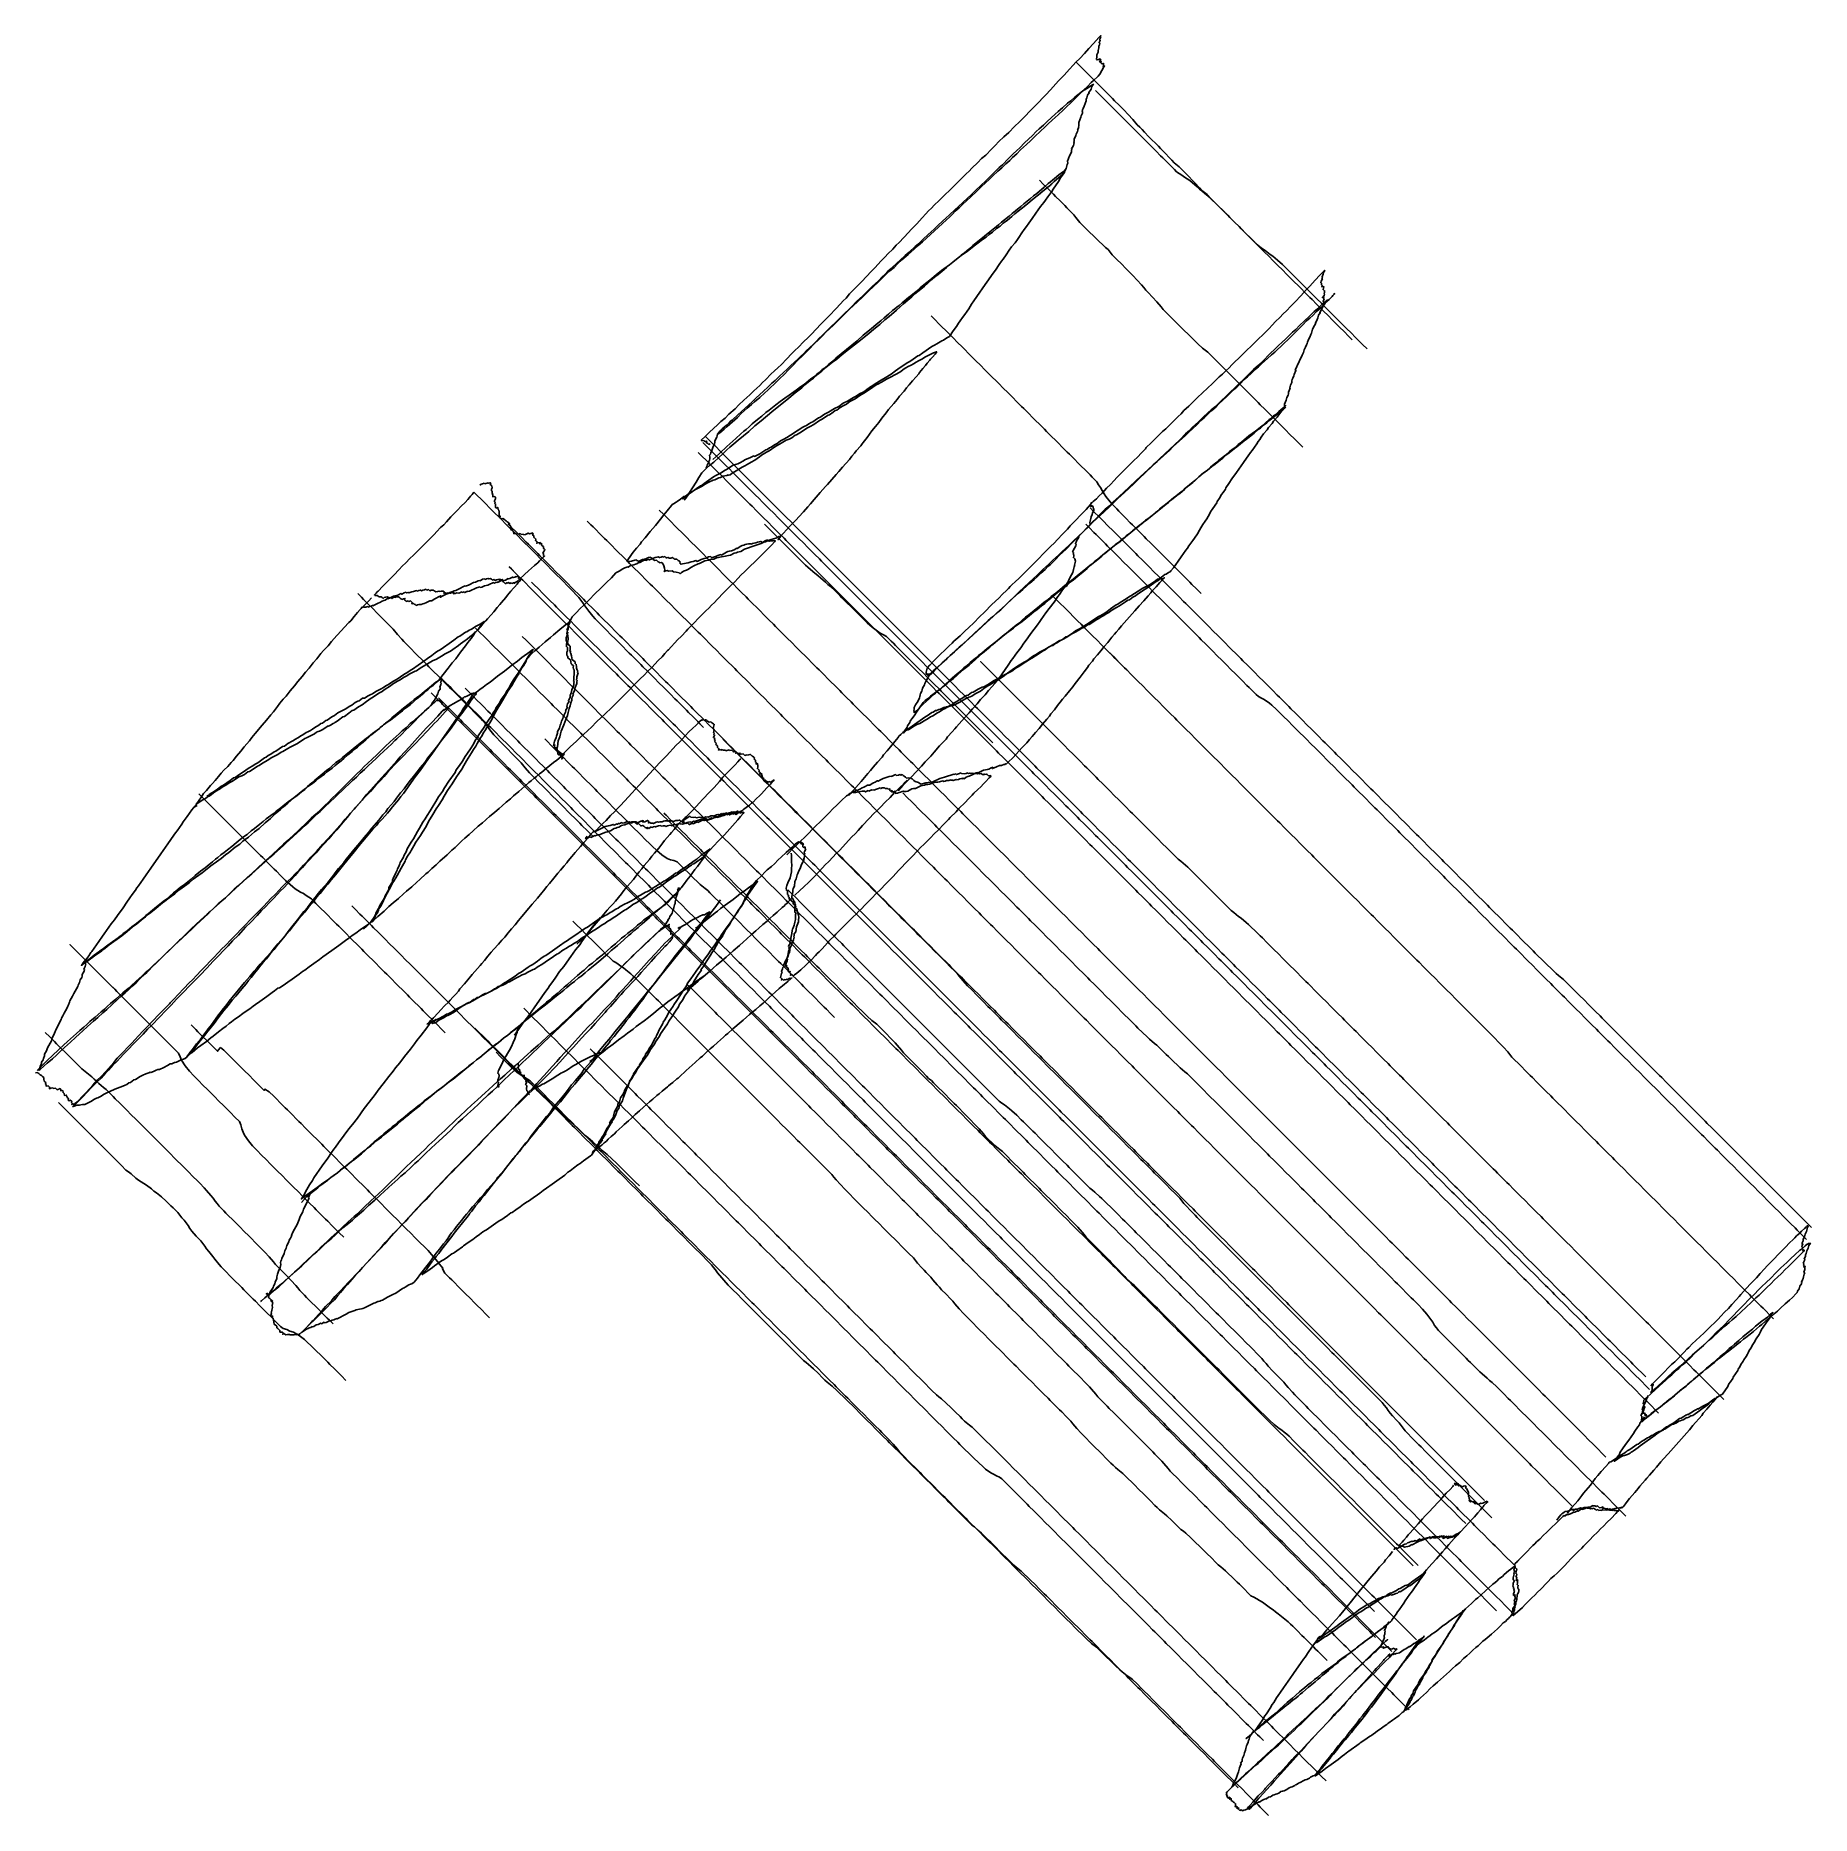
# Model space of a CAD drawing. Extents: x 432 to 1361, y 92 to 1023.
import ezdxf

# ---------------------------------------------------------------- set-up
doc = ezdxf.new("R2010")
doc.units = 0

msp = doc.modelspace()

# ---------------------------------------------------------------- linework, layer by layer
at = {"layer": '1', "color": 252}
for points in [[(788.662, 813.829, -574.078), (788.662, 813.829, -574.078), (788.662, 813.829, -574.078), (788.662, 813.829, -574.078), (788.662, 813.829, -574.078), (790.251, 815.262, -574.732), (792.433, 817.12, -576.068), (794.021, 818.551, -576.722), (799.38, 823.273, -579.368), (801.373, 825.279, -579.312), (804.551, 828.141, -580.619), (806.732, 829.999, -581.956), (808.321, 831.431, -582.611), (811.095, 833.715, -584.63), (813.679, 836.151, -585.257), (815.268, 837.582, -585.911), (816.858, 839.013, -586.565), (818.446, 840.444, -587.221), (819.442, 841.446, -587.191), (821.437, 843.453, -587.133), (824.02, 845.887, -587.759), (826.012, 847.893, -587.702), (829.003, 850.904, -587.618), (830.403, 852.481, -586.877), (833.985, 855.918, -587.476), (836.973, 858.929, -587.39), (839.37, 861.51, -586.621), (841.956, 863.945, -587.248), (843.949, 865.951, -587.19), (845.942, 867.957, -587.134), (849.522, 871.394, -587.731), (853.508, 875.409, -587.617), (855.097, 876.839, -588.271), (858.086, 879.848, -588.186), (862.261, 883.712, -589.465), (864.846, 886.147, -590.091), (866.838, 888.153, -590.035), (868.428, 889.586, -590.69), (870.421, 891.591, -590.631), (873.004, 894.024, -591.257), (875.591, 896.459, -591.883), (877.584, 898.465, -591.827), (879.173, 899.896, -592.483), (881.354, 901.757, -593.819), (883.346, 903.761, -593.761), (885.527, 905.62, -595.098), (888.705, 908.483, -596.406), (891.882, 911.344, -597.714), (894.065, 913.204, -599.053), (896.246, 915.063, -600.389), (900.419, 918.927, -601.67), (902.6, 920.786, -603.005), (904.594, 922.792, -602.95), (906.773, 924.652, -604.286), (908.768, 926.658, -604.229), (910.356, 928.089, -604.884), (911.945, 929.52, -605.538), (913.344, 931.099, -604.799), (915.526, 932.958, -606.136), (917.518, 934.963, -606.077), (919.108, 936.395, -606.733), (924.277, 941.262, -607.983), (926.864, 943.696, -608.61), (929.45, 946.132, -609.236), (931.038, 947.561, -609.891), (933.03, 949.568, -609.833), (935.616, 952.003, -610.458), (937.796, 953.86, -611.796), (939.789, 955.867, -611.738), (941.97, 957.725, -613.076), (943.371, 959.305, -612.336), (945.552, 961.163, -613.673), (947.545, 963.17, -613.615), (949.133, 964.601, -614.27), (950.722, 966.032, -614.924), (952.715, 968.039, -614.867), (955.3, 970.472, -615.493), (960.472, 975.341, -616.745), (962.061, 976.771, -617.399), (964.053, 978.779, -617.342), (967.231, 981.641, -618.651), (969.817, 984.074, -619.277), (971.406, 985.505, -619.931), (973.99, 987.939, -620.557), (976.575, 990.373, -621.182), (978.972, 992.955, -620.415), (980.561, 994.387, -621.07), (982.553, 996.394, -621.011), (984.545, 998.4, -620.955), (984.545, 998.4, -620.955), (985.543, 999.402, -620.927), (985.543, 999.402, -620.927), (985.543, 999.402, -620.927), (988.128, 1001.84, -621.553), (989.123, 1002.84, -621.524), (989.123, 1002.84, -621.524), (989.123, 1002.84, -621.524), (989.123, 1002.84, -621.524), (989.123, 1002.84, -621.524), (990.148, 1004.71, -617.997), (991.17, 1006.59, -614.468), (991.576, 1007.16, -613.759), (990.794, 1006.88, -611.682), (991.009, 1007.6, -609.576), (991.037, 1008.48, -606.078), (990.256, 1008.2, -604.003), (990.068, 1008.34, -602.608), (989.502, 1008.79, -598.427), (989.719, 1009.51, -596.321), (988.937, 1009.23, -594.245), (989.557, 1010.53, -591.428), (989.18, 1010.82, -588.641), (988.4, 1010.54, -586.564), (987.62, 1010.26, -584.489), (987.242, 1010.56, -581.701), (987.483, 1012.15, -576.095), (987.512, 1013.02, -572.598), (988.131, 1014.32, -569.781), (988.159, 1015.19, -566.283), (988.59, 1016.64, -562.073), (988.616, 1017.51, -558.574), (988.832, 1018.23, -556.47), (989.048, 1018.95, -554.365), (988.672, 1019.25, -551.576), (989.29, 1020.55, -548.761), (988.917, 1020.84, -545.974), (989.536, 1022.14, -543.159), (989.346, 1022.29, -541.765), (989.562, 1023.01, -539.659), (989.562, 1023.01, -539.659), (989.562, 1023.01, -539.659), (989.562, 1023.01, -539.659), (989.562, 1023.01, -539.659), (988.563, 1022.01, -539.687), (987.164, 1020.43, -540.427), (985.766, 1018.85, -541.167), (983.367, 1016.27, -541.934), (980.97, 1013.69, -542.703), (978.573, 1011.1, -543.472), (976.581, 1009.1, -543.527), (975.181, 1007.52, -544.266), (973.187, 1005.51, -544.323), (971.787, 1003.93, -545.064), (970.388, 1002.36, -545.802), (967.399, 999.348, -545.888), (965.998, 997.768, -546.627), (964.597, 996.19, -547.367), (963.198, 994.612, -548.107), (960.799, 992.029, -548.874), (958.807, 990.024, -548.932), (957.405, 988.444, -549.671), (952.424, 983.428, -549.814), (950.027, 980.846, -550.582), (947.038, 977.837, -550.666), (944.452, 975.404, -550.04), (941.465, 972.394, -550.127), (938.877, 969.959, -549.5), (936.292, 967.525, -548.875), (934.301, 965.519, -548.931), (932.309, 963.513, -548.989), (929.319, 960.503, -549.074), (927.139, 958.645, -547.738), (925.143, 956.638, -547.794), (922.156, 953.628, -547.88), (920.755, 952.049, -548.618), (919.166, 950.619, -547.965), (915.181, 946.606, -548.079), (912.595, 944.173, -547.452), (910.604, 942.166, -547.51), (908.019, 939.732, -546.885), (905.027, 936.721, -546.969), (902.443, 934.289, -546.344), (901.042, 932.709, -547.084), (899.454, 931.278, -546.429), (898.054, 929.699, -547.168), (896.06, 927.693, -547.225), (894.66, 926.116, -547.965), (893.26, 924.537, -548.703), (890.27, 921.527, -548.789), (888.869, 919.947, -549.529), (886.474, 917.366, -550.297), (884.078, 914.784, -551.066), (882.487, 913.352, -550.41), (880.683, 911.199, -551.861), (878.098, 908.766, -551.235), (876.699, 907.187, -551.976), (874.705, 905.18, -552.033), (871.312, 901.596, -552.828), (869.319, 899.588, -552.886), (866.922, 897.008, -553.655), (864.525, 894.425, -554.422), (861.536, 891.416, -554.51), (858.143, 887.832, -555.304), (856.338, 885.676, -556.754), (854.75, 884.247, -556.1), (853.349, 882.668, -556.839), (850.952, 880.086, -557.608), (847.558, 876.501, -558.402), (845.971, 875.07, -557.75), (843.574, 872.489, -558.518), (840.18, 868.904, -559.314), (838.78, 867.326, -560.054), (836.196, 864.892, -559.429), (834.203, 862.884, -559.486), (831.213, 859.876, -559.571), (829.623, 858.443, -558.916), (827.631, 856.436, -558.973), (825.235, 853.856, -559.741), (822.246, 850.846, -559.827), (820.657, 849.415, -559.172), (818.663, 847.409, -559.229), (817.075, 845.977, -558.575), (814.086, 842.968, -558.659), (812.497, 841.537, -558.005), (811.096, 839.959, -558.745), (807.92, 837.097, -557.437), (805.926, 835.091, -557.494), (804.337, 833.66, -556.84), (802.75, 832.229, -556.185), (800.164, 829.795, -555.559), (798.17, 827.788, -555.617), (794.993, 824.927, -554.308), (793.001, 822.921, -554.365), (790.82, 821.061, -553.029), (789.229, 819.63, -552.374), (786.644, 817.196, -551.748), (785.055, 815.765, -551.093), (784.059, 814.761, -551.121), (782.47, 813.329, -550.467), (780.477, 811.325, -550.524), (780.477, 811.325, -550.524), (780.477, 811.325, -550.524), (780.477, 811.325, -550.524), (780.477, 811.325, -550.524), (780.666, 811.175, -551.918), (780.855, 811.03, -553.312), (781.824, 811.16, -556.783), (782.2, 810.865, -559.57), (782.576, 810.571, -562.358), (783.358, 810.851, -564.435), (783.142, 810.128, -566.539), (783.518, 809.833, -569.329), (783.895, 809.537, -572.114), (784.46, 809.094, -576.295), (785.242, 809.375, -578.373), (785.242, 809.375, -578.373), (785.242, 809.375, -578.373), (785.242, 809.375, -578.373)], [(1121.12, 863.861, -519.372), (1119.19, 865.784, -519.836), (1116.84, 868.131, -520.402), (1114.46, 870.518, -520.977), (1112.07, 872.907, -521.553), (1110.87, 874.102, -521.841), (1108.48, 876.491, -522.417), (1106.1, 878.884, -522.994), (1104.9, 880.077, -523.281), (1102.51, 882.469, -523.857), (1100.12, 884.858, -524.432), (1098.92, 886.052, -524.722), (1096.53, 888.442, -525.298), (1094.15, 890.832, -525.873), (1092.95, 892.027, -526.162), (1090.56, 894.416, -526.737), (1088.17, 896.807, -527.314), (1086.98, 898.002, -527.602), (1084.59, 900.391, -528.178), (1082.2, 902.781, -528.755), (1079.81, 905.171, -529.33), (1077.42, 907.561, -529.905), (1075.03, 909.952, -530.483), (1073.83, 911.146, -530.771), (1071.44, 913.537, -531.348), (1069.05, 915.927, -531.923), (1067.86, 917.121, -532.211), (1065.47, 919.512, -532.788), (1063.08, 921.902, -533.364), (1061.88, 923.097, -533.65), (1059.49, 925.487, -534.227), (1057.1, 927.877, -534.803), (1055.91, 929.072, -535.092), (1053.52, 931.462, -535.669), (1051.13, 933.852, -536.244), (1049.93, 935.046, -536.533), (1047.54, 937.436, -537.108), (1045.15, 939.826, -537.685), (1043.75, 940.872, -537.732), (1042.42, 941.971, -537.867), (1041.28, 943.304, -537.804), (1038.95, 945.84, -538.005), (1037.77, 947.075, -538.198), (1035.4, 949.505, -538.672), (1033.01, 951.912, -539.203), (1031.82, 953.112, -539.482), (1030.62, 954.309, -539.76), (1027.89, 956.456, -539.935), (1026.75, 957.789, -539.873), (1025.59, 959.074, -539.931), (1023.24, 961.561, -540.262), (1020.87, 963.992, -540.733), (1019.68, 965.198, -540.995), (1018.49, 966.4, -541.267), (1015.99, 968.883, -541.019), (1014.77, 970.101, -541.096), (1012.35, 972.516, -541.448), (1011.29, 973.919, -541.427), (1009.91, 975.151, -540.789), (1008.59, 976.37, -540.475), (1006.3, 979.118, -539.996), (1003.96, 981.66, -540.125), (1001.59, 984.113, -540.513), (999.204, 986.53, -541.008), (996.817, 988.933, -541.551), (995.624, 990.129, -541.831), (993.235, 992.523, -542.398), (990.337, 995.423, -543.09), (988.414, 997.347, -543.553), (986.065, 999.695, -544.12), (984.368, 1001.4, -544.529), (982.442, 1003.32, -544.993), (980.095, 1005.67, -545.559), (978.396, 1007.36, -545.968), (976.473, 1009.29, -546.432)], [(786.532, 801.23, -617.513), (788.12, 802.66, -618.169), (790.301, 804.519, -619.503), (793.883, 807.957, -620.101), (795.473, 809.388, -620.755), (798.651, 812.251, -622.064), (801.235, 814.684, -622.691), (802.824, 816.116, -623.344), (804.008, 816.97, -624.709), (805.597, 818.401, -625.364), (807.186, 819.832, -626.018), (809.961, 822.12, -628.04), (812.142, 823.977, -629.376), (814.323, 825.836, -630.713), (816.098, 827.119, -632.759), (819.465, 829.833, -635.463), (821.835, 831.544, -638.194), (824.204, 833.256, -640.923), (826.574, 834.968, -643.655), (830.13, 837.535, -647.751), (832.499, 839.246, -650.483), (834.275, 840.528, -652.529), (837.64, 843.242, -655.232), (839.418, 844.526, -657.281), (841.008, 845.958, -657.934), (842.192, 846.814, -659.299), (842.786, 847.241, -659.983), (843.783, 848.244, -659.955), (844.966, 849.099, -661.32), (847.146, 850.958, -662.656), (848.735, 852.388, -663.31), (850.919, 854.249, -664.648), (853.691, 856.535, -666.666), (856.465, 858.821, -668.686), (862.013, 863.394, -672.726), (865.188, 866.255, -674.034), (868.555, 868.97, -676.735), (871.921, 871.685, -679.439), (874.694, 873.971, -681.458), (876.285, 875.403, -682.113), (878.464, 877.261, -683.448), (880.647, 879.119, -684.786), (881.833, 879.976, -686.153), (882.827, 880.979, -686.124), (884.012, 881.834, -687.488), (885.602, 883.265, -688.143), (888.967, 885.98, -690.845), (890.151, 886.835, -692.21), (892.925, 889.121, -694.229), (895.107, 890.981, -695.567), (897.88, 893.268, -697.587), (900.062, 895.126, -698.923), (903.428, 897.84, -701.626), (906.201, 900.126, -703.645), (907.387, 900.981, -705.011), (910.347, 903.122, -708.424), (912.125, 904.404, -710.473), (914.898, 906.691, -712.493), (917.268, 908.403, -715.222), (919.639, 910.114, -717.954), (922.411, 912.4, -719.973), (924.781, 914.112, -722.705), (927.743, 916.251, -726.118), (929.52, 917.534, -728.165), (931.109, 918.965, -728.82), (932.886, 920.249, -730.869), (935.068, 922.108, -732.204), (936.843, 923.39, -734.252), (937.436, 923.817, -734.936), (938.432, 924.82, -734.907), (939.026, 925.249, -735.59), (940.803, 926.532, -737.637), (942.983, 928.39, -738.974), (944.572, 929.823, -739.629), (946.35, 931.106, -741.677), (948.531, 932.964, -743.014), (951.305, 935.251, -745.034), (954.672, 937.966, -747.736), (957.04, 939.676, -750.465), (959.223, 941.535, -751.805), (962.588, 944.25, -754.506), (963.18, 944.677, -755.187), (963.583, 945.254, -754.477), (963.583, 945.254, -754.477), (964.176, 945.68, -755.159), (964.176, 945.68, -755.159), (965.173, 946.684, -755.131), (967.355, 948.544, -756.469), (969.534, 950.401, -757.806), (969.534, 950.401, -757.806), (969.534, 950.401, -757.806), (969.534, 950.401, -757.806), (969.534, 950.401, -757.806), (969.941, 950.977, -757.095), (969.941, 950.977, -757.095), (970.56, 952.276, -754.278), (971.367, 953.425, -752.856), (971.798, 954.872, -748.647), (972.013, 955.595, -746.541), (972.229, 956.318, -744.436), (972.068, 957.335, -739.544), (972.688, 958.633, -736.728), (973.119, 960.08, -732.517), (974.143, 961.954, -728.989), (974.17, 962.825, -725.492), (974.386, 963.547, -723.387), (974.197, 963.695, -721.992), (975.221, 965.569, -718.466), (975.438, 966.293, -716.361), (975.652, 967.015, -714.256), (975.463, 967.163, -712.861), (975.679, 967.887, -710.758), (975.706, 968.756, -707.258), (976.539, 970.778, -702.336), (976.756, 971.5, -700.233), (977.376, 972.799, -697.416), (977.592, 973.524, -695.311), (977.404, 973.67, -693.917), (978.024, 974.969, -691.101), (977.834, 975.115, -689.707), (978.051, 975.839, -687.603), (978.077, 976.708, -684.102), (978.105, 977.58, -680.605), (978.537, 979.025, -676.396), (979.158, 980.325, -673.581), (979.372, 981.048, -671.473), (979.991, 982.346, -668.657), (980.018, 983.216, -665.158), (979.829, 983.364, -663.764), (980.047, 984.087, -661.662), (980.262, 984.81, -659.556), (980.88, 986.108, -656.739), (981.312, 987.555, -652.53), (981.933, 988.853, -649.714), (981.959, 989.723, -646.213), (982.175, 990.447, -644.111), (982.39, 991.17, -642.005), (982.607, 991.894, -639.898), (983.412, 993.042, -638.477), (983.224, 993.191, -637.083), (984.437, 994.917, -634.95), (984.653, 995.641, -632.846), (984.867, 996.363, -630.74), (985.272, 996.939, -630.029), (985.272, 996.939, -630.029), (985.272, 996.939, -630.029), (985.272, 996.939, -630.029), (985.272, 996.939, -630.029), (985.272, 996.939, -630.029), (985.272, 996.939, -630.029), (985.272, 996.939, -630.029), (985.272, 996.939, -630.029), (985.677, 997.514, -629.317), (985.085, 997.087, -628.636), (984.894, 997.234, -627.241), (984.894, 997.234, -627.241), (984.894, 997.234, -627.241), (984.894, 997.234, -627.241), (984.894, 997.234, -627.241), (984.303, 996.806, -626.558), (984.303, 996.806, -626.558), (984.303, 996.806, -626.558), (984.303, 996.806, -626.558), (982.525, 995.521, -624.509), (981.933, 995.095, -623.828), (981.341, 994.667, -623.145), (981.744, 995.242, -622.433), (981.744, 995.242, -622.433), (981.744, 995.242, -622.433), (981.744, 995.242, -622.433), (981.152, 994.815, -621.752), (979.967, 993.958, -620.385), (976.011, 990.816, -617.002), (973.828, 988.958, -615.663), (972.051, 987.674, -613.616), (969.467, 985.24, -612.99), (967.285, 983.382, -611.653), (965.696, 981.951, -610.999), (961.523, 978.086, -609.719), (959.527, 976.078, -609.776), (957.349, 974.22, -608.439), (955.758, 972.788, -607.784), (953.767, 970.783, -607.841), (951.773, 968.777, -607.898), (949.593, 966.917, -606.562), (947.195, 964.336, -607.33), (945.607, 962.906, -606.677), (943.613, 960.898, -606.732), (941.029, 958.464, -606.107), (938.04, 955.455, -606.192), (936.452, 954.024, -605.538), (934.458, 952.018, -605.595), (932.869, 950.586, -604.94), (929.879, 947.576, -605.027), (926.298, 944.139, -604.428), (924.709, 942.708, -603.775), (921.72, 939.7, -603.859), (917.546, 935.835, -602.579), (914.961, 933.4, -601.954), (913.372, 931.969, -601.299), (910.195, 929.108, -599.991), (908.606, 927.678, -599.337), (906.614, 925.669, -599.395), (904.432, 923.812, -598.057), (902.44, 921.805, -598.114), (899.262, 918.942, -596.804), (896.676, 916.507, -596.18), (894.091, 914.074, -595.554), (892.502, 912.643, -594.9), (889.325, 909.78, -593.591), (887.144, 907.922, -592.255), (884.557, 905.488, -591.627), (882.97, 904.057, -590.975), (879.792, 901.195, -589.666), (878.203, 899.764, -589.011), (876.802, 898.185, -589.752), (875.214, 896.755, -589.096), (873.22, 894.748, -589.152), (871.632, 893.316, -588.499), (870.044, 891.886, -587.845), (867.054, 888.877, -587.93), (865.06, 886.87, -587.987), (861.883, 884.008, -586.678), (858.895, 881, -586.764), (854.316, 876.558, -586.195), (852.323, 874.552, -586.25), (850.33, 872.547, -586.308), (848.742, 871.115, -585.655), (845.753, 868.105, -585.739), (843.76, 866.098, -585.797), (842.172, 864.668, -585.143), (840.769, 863.089, -585.881), (839.18, 861.657, -585.228), (837.19, 859.652, -585.285), (835.601, 858.221, -584.632), (834.2, 856.642, -585.37), (832.61, 855.212, -584.716), (831.022, 853.781, -584.061), (827.441, 850.343, -583.464), (825.852, 848.912, -582.81), (823.266, 846.477, -582.185), (821.678, 845.047, -581.53), (819.093, 842.613, -580.905), (817.505, 841.182, -580.25), (815.511, 839.175, -580.307), (812.926, 836.742, -579.681), (809.155, 833.452, -577.69), (807.163, 831.445, -577.747), (803.393, 828.155, -575.756), (801.4, 826.149, -575.813), (799.81, 824.717, -575.157), (796.635, 821.856, -573.851), (796.042, 821.429, -573.167), (795.045, 820.426, -573.195), (793.457, 818.994, -572.542), (791.868, 817.562, -571.887), (791.274, 817.134, -571.204), (791.274, 817.134, -571.204), (790.872, 816.562, -571.917), (790.872, 816.562, -571.917), (790.872, 816.562, -571.917), (790.278, 816.131, -571.232), (789.874, 815.557, -571.943), (789.874, 815.557, -571.943), (789.066, 814.405, -573.367), (788.85, 813.683, -575.471), (788.634, 812.959, -577.576), (787.61, 811.084, -581.102), (787.584, 810.215, -584.603), (787.368, 809.493, -586.707), (786.535, 807.472, -591.63), (786.102, 806.026, -595.838), (785.482, 804.726, -598.654), (785.267, 804.004, -600.759), (784.863, 803.428, -601.471), (785.026, 802.411, -606.363), (784.997, 801.54, -609.862), (784.783, 800.818, -611.967), (784.379, 800.242, -612.678), (784.379, 800.242, -612.678), (784.379, 800.242, -612.678), (784.565, 800.094, -614.071), (783.542, 798.22, -617.598), (783.328, 797.497, -619.703), (783.111, 796.774, -621.809)], [(986.742, 994.329, -624.532), (988.663, 992.404, -624.068), (991.011, 990.056, -623.502), (992.204, 988.864, -623.214), (994.592, 986.474, -622.64), (996.981, 984.085, -622.062), (998.177, 982.89, -621.776), (1000.57, 980.5, -621.2), (1002.96, 978.11, -620.623), (1004.15, 976.915, -620.335), (1006.54, 974.524, -619.76), (1008.93, 972.133, -619.182), (1010.13, 970.939, -618.893), (1012.52, 968.549, -618.318), (1014.91, 966.158, -617.742), (1016.1, 964.963, -617.453), (1018.49, 962.576, -616.877), (1020.88, 960.185, -616.301), (1022.07, 958.99, -616.013), (1024.46, 956.599, -615.437), (1026.85, 954.209, -614.86), (1028.05, 953.016, -614.575), (1029.24, 951.82, -614.285), (1030.58, 950.826, -613.748), (1032.01, 949.965, -613.052), (1033.36, 948.984, -612.495), (1036.14, 947.159, -611.223), (1038.7, 945.007, -610.351), (1039.94, 943.874, -609.988), (1041.16, 942.717, -609.649), (1042.51, 941.751, -609.082), (1045.07, 939.603, -608.204), (1047.54, 937.316, -607.501), (1049.96, 934.969, -606.871), (1051.16, 933.785, -606.569), (1053.56, 931.408, -605.979), (1055.95, 929.023, -605.395), (1057.15, 927.829, -605.106), (1059.54, 925.441, -604.529), (1061.93, 923.051, -603.951), (1063.12, 921.857, -603.664), (1065.51, 919.466, -603.087), (1067.9, 917.077, -602.509), (1069.1, 915.882, -602.224), (1071.49, 913.491, -601.646), (1072.82, 912.497, -601.11), (1074.11, 911.435, -600.66), (1075.51, 910.525, -600.018), (1078.11, 908.443, -599.062), (1079.5, 907.529, -598.427), (1082.1, 905.439, -597.48), (1084.58, 903.174, -596.747), (1087.01, 900.839, -596.105), (1089.42, 898.472, -595.5), (1091.81, 896.092, -594.913), (1093.01, 894.897, -594.621), (1095.4, 892.511, -594.043), (1097.79, 890.121, -593.465), (1098.99, 888.927, -593.178), (1100.18, 887.732, -592.888), (1102.57, 885.343, -592.312), (1104.96, 882.954, -591.736), (1106.16, 881.758, -591.448), (1108.55, 879.368, -590.872), (1110.94, 876.978, -590.296), (1112.13, 875.784, -590.009), (1114.52, 873.394, -589.43), (1116.91, 871.002, -588.855), (1118.11, 869.808, -588.567), (1120.5, 867.418, -587.991), (1122.88, 865.028, -587.415), (1124.08, 863.832, -587.126), (1126.47, 861.443, -586.55), (1128.86, 859.054, -585.976)], [(771.638, 781.68, -636.828), (770.641, 780.677, -636.856), (770.641, 780.677, -636.856), (770.641, 780.677, -636.856), (772.419, 781.961, -638.904), (774.196, 783.246, -640.953), (775.973, 784.529, -643), (777.751, 785.811, -645.047), (780.121, 787.522, -647.778), (780.901, 787.803, -649.857), (782.086, 788.66, -651.222), (784.457, 790.37, -653.952), (786.826, 792.081, -656.682), (788.198, 792.789, -659.443), (789.57, 793.497, -662.201), (790.946, 794.205, -664.96), (792.722, 795.489, -667.008), (794.094, 796.196, -669.767), (795.871, 797.479, -671.814), (797.246, 798.188, -674.575), (799.589, 799.029, -680.805), (800.961, 799.737, -683.564), (802.335, 800.444, -686.321), (803.708, 801.152, -689.082), (805.861, 802.14, -693.917), (808.017, 803.128, -698.753), (808.393, 802.835, -701.54), (809.766, 803.542, -704.3), (811.138, 804.249, -707.059), (814.288, 806.241, -711.865), (815.069, 806.52, -713.941), (816.255, 807.377, -715.308), (817.036, 807.656, -717.385), (818.813, 808.941, -719.432), (820.185, 809.647, -722.192), (821.963, 810.931, -724.24), (823.336, 811.638, -726.998), (825.302, 812.776, -730.441), (827.269, 813.912, -733.883), (829.046, 815.195, -735.931), (830.822, 816.478, -737.978), (831.01, 816.329, -739.373), (833.379, 818.04, -742.104), (834.753, 818.747, -744.863), (835.534, 819.028, -746.941), (836.719, 819.884, -748.304), (838.092, 820.593, -751.063), (838.872, 820.873, -753.14), (840.056, 821.727, -754.505), (841.835, 823.011, -756.554), (842.616, 823.293, -758.63), (842.616, 823.293, -758.63), (843.8, 824.148, -759.996), (844.986, 825.003, -761.361), (845.766, 825.283, -763.437), (847.14, 825.992, -766.197), (850.29, 827.982, -771.003), (852.443, 828.971, -775.84), (854.813, 830.683, -778.571), (856.967, 831.671, -783.407), (860.118, 833.662, -788.213), (861.49, 834.371, -790.973), (863.267, 835.653, -793.02), (864.049, 835.934, -795.098), (864.829, 836.211, -797.173), (864.829, 836.211, -797.173), (866.015, 837.07, -798.539), (867.199, 837.925, -799.906), (868.976, 839.208, -801.953), (870.349, 839.915, -804.711), (871.534, 840.772, -806.077), (874.684, 842.762, -810.885), (876.651, 843.898, -814.327), (879.801, 845.889, -819.134), (882.17, 847.601, -821.864), (883.355, 848.456, -823.23), (885.131, 849.74, -825.278), (887.097, 850.875, -828.72), (888.282, 851.73, -830.085), (889.656, 852.44, -832.845), (891.432, 853.723, -834.892), (893.802, 855.434, -837.623), (894.582, 855.713, -839.7), (896.36, 856.996, -841.748), (898.136, 858.28, -843.796), (899.322, 859.136, -845.162), (901.1, 860.42, -847.209), (902.472, 861.127, -849.968), (903.846, 861.835, -852.727), (906.404, 863.399, -856.852), (907.185, 863.679, -858.929), (908.962, 864.962, -860.978), (909.743, 865.242, -863.053), (910.335, 865.672, -863.736), (910.335, 865.672, -863.736), (910.335, 865.672, -863.736), (910.335, 865.672, -863.736), (910.335, 865.672, -863.736), (910.335, 865.672, -863.736), (910.335, 865.672, -863.736), (910.335, 865.672, -863.736), (910.335, 865.672, -863.736), (912.356, 868.549, -860.18), (913.971, 870.85, -857.336), (915.184, 872.576, -855.203), (915.991, 873.726, -853.781), (917.203, 875.453, -851.648), (918.415, 877.179, -849.515), (919.628, 878.905, -847.381), (920.434, 880.057, -845.958), (921.862, 882.505, -841.719), (923.075, 884.231, -839.586), (924.691, 886.533, -836.743), (926.307, 888.834, -833.896), (927.519, 890.56, -831.763), (929.135, 892.862, -828.92), (929.943, 894.013, -827.497), (931.963, 896.89, -823.942), (932.771, 898.04, -822.518), (934.387, 900.342, -819.675), (936.407, 903.219, -816.118), (937.619, 904.944, -813.985), (938.428, 906.096, -812.564), (940.043, 908.396, -809.718), (941.659, 910.699, -806.874), (942.869, 912.424, -804.74), (944.676, 914.58, -803.29), (945.888, 916.305, -801.156), (946.696, 917.457, -799.736), (948.313, 919.758, -796.891), (949.523, 921.483, -794.755), (950.735, 923.209, -792.623), (951.947, 924.936, -790.489), (953.564, 927.237, -787.645), (955.583, 930.115, -784.09), (956.797, 931.841, -781.956), (958.007, 933.567, -779.822), (959.812, 935.721, -778.372), (960.619, 936.871, -776.948), (961.833, 938.598, -774.816), (963.852, 941.476, -771.26), (964.66, 942.625, -769.838), (966.276, 944.927, -766.994), (967.084, 946.078, -765.571), (967.488, 946.653, -764.859), (968.512, 948.528, -761.333), (970.532, 951.405, -757.777), (970.747, 952.127, -755.671), (971.15, 952.703, -754.961), (971.15, 952.703, -754.961), (971.15, 952.703, -754.961), (971.15, 952.703, -754.961), (971.15, 952.703, -754.961), (970.56, 952.276, -754.278), (968.782, 950.991, -752.23), (967.597, 950.136, -750.865), (965.415, 948.278, -749.527), (963.235, 946.418, -748.191), (962.049, 945.564, -746.826), (959.869, 943.705, -745.488), (956.098, 940.414, -743.498), (954.321, 939.13, -741.449), (952.732, 937.7, -740.794), (949.367, 934.986, -738.093), (947.777, 933.555, -737.438), (945.004, 931.268, -735.418), (943.227, 929.984, -733.37), (941.638, 928.553, -732.716), (937.68, 925.411, -729.332), (936.091, 923.981, -728.677), (934.905, 923.125, -727.312), (933.318, 921.693, -726.658), (931.541, 920.41, -724.61), (928.766, 918.123, -722.591), (925.993, 915.838, -720.57), (922.626, 913.123, -717.868), (920.446, 911.266, -716.531), (918.266, 909.405, -715.195), (916.486, 908.122, -713.146), (914.898, 906.691, -712.493), (912.125, 904.404, -710.473), (910.347, 903.122, -708.424), (908.76, 901.69, -707.771), (906.578, 899.831, -706.433), (904.397, 897.973, -705.096), (902.618, 896.69, -703.047), (900.438, 894.83, -701.711), (898.85, 893.4, -701.057), (897.262, 891.97, -700.402), (894.487, 889.683, -698.382), (892.305, 887.824, -697.045), (890.717, 886.393, -696.392), (888.535, 884.533, -695.053), (886.356, 882.675, -693.719), (884.766, 881.244, -693.063), (882.584, 879.385, -691.727), (878.814, 876.096, -689.735), (876.633, 874.236, -688.4), (873.858, 871.949, -686.38), (871.678, 870.09, -685.041), (868.313, 867.378, -682.339), (865.539, 865.09, -680.321), (862.173, 862.376, -677.618), (857.622, 858.806, -673.552), (854.256, 856.092, -670.849), (851.483, 853.806, -668.829), (849.113, 852.095, -666.099), (845.747, 849.38, -663.396), (843.566, 847.522, -662.059), (841.385, 845.662, -660.721), (839.203, 843.803, -659.386), (837.425, 842.52, -657.336), (834.653, 840.234, -655.318), (833.064, 838.803, -654.663), (829.698, 836.088, -651.961), (826.332, 833.373, -649.258), (823.56, 831.087, -647.239), (820.191, 828.373, -644.537), (817.418, 826.086, -642.518), (811.87, 821.514, -638.478), (808.505, 818.798, -635.776), (805.327, 815.937, -634.467), (802.556, 813.651, -632.447), (799.782, 811.364, -630.428), (797.599, 809.505, -629.09), (795.419, 807.646, -627.753), (793.829, 806.215, -627.099), (791.835, 804.209, -627.157), (789.656, 802.352, -625.82), (787.069, 799.916, -625.192), (784.889, 798.058, -623.858), (783.3, 796.627, -623.202), (781.71, 795.194, -622.547), (780.714, 794.191, -622.576), (780.714, 794.191, -622.576), (780.714, 794.191, -622.576), (780.714, 794.191, -622.576), (780.714, 794.191, -622.576), (780.714, 794.191, -622.576), (779.287, 791.743, -626.815), (777.86, 789.294, -631.053), (775.839, 786.416, -634.609), (774.411, 783.966, -638.847), (774.411, 783.966, -638.847), (773.604, 782.818, -640.27), (772.392, 781.091, -642.402), (771.583, 779.941, -643.825), (771.583, 779.941, -643.825)], [(1095.22, 807.729, -726.425), (1093.3, 809.651, -726.889), (1090.95, 812.001, -727.455), (1088.56, 814.386, -728.031), (1086.18, 816.775, -728.606), (1084.98, 817.97, -728.893), (1083.79, 819.166, -729.182), (1081.4, 821.556, -729.758), (1079.01, 823.946, -730.334), (1077.81, 825.14, -730.623), (1075.42, 827.531, -731.199), (1073.03, 829.92, -731.775), (1071.84, 831.116, -732.064), (1069.45, 833.505, -732.639), (1067.06, 835.896, -733.215), (1065.86, 837.091, -733.502), (1063.47, 839.48, -734.08), (1061.08, 841.871, -734.656), (1059.89, 843.066, -734.944), (1057.5, 845.456, -735.521), (1055.11, 847.846, -736.095), (1053.91, 849.039, -736.383), (1051.52, 851.43, -736.959), (1049.13, 853.82, -737.536), (1047.94, 855.016, -737.825), (1045.55, 857.405, -738.401), (1044.15, 858.452, -738.451), (1042.82, 859.548, -738.581), (1040.28, 861.833, -738.993), (1039.05, 863.003, -739.238), (1037.83, 864.179, -739.498), (1035.42, 866.551, -740.043), (1033.01, 868.934, -740.608), (1031.82, 870.127, -740.891), (1029.42, 872.514, -741.464), (1027.03, 874.903, -742.041), (1025.84, 876.099, -742.328), (1023.45, 878.488, -742.903), (1022.25, 879.682, -743.191), (1021.2, 881.079, -743.229), (1018.96, 883.685, -743.538), (1016.64, 886.166, -744.003), (1014.27, 888.595, -744.531), (1013.09, 889.799, -744.807), (1012.04, 891.202, -744.839), (1010.94, 892.534, -744.959), (1008.65, 895.069, -745.356), (1006.3, 897.519, -745.855), (1003.93, 899.935, -746.401), (1002.74, 901.136, -746.681), (1000.35, 903.533, -747.247), (997.966, 905.927, -747.82), (996.772, 907.122, -748.108), (995.577, 908.319, -748.395), (993.421, 911.041, -748.56), (992.08, 912.172, -748.503), (990.788, 913.324, -748.568), (988.294, 915.669, -748.904), (985.861, 918.04, -749.379), (983.455, 920.423, -749.912), (981.056, 922.808, -750.47), (979.86, 924.003, -750.754), (978.662, 925.198, -751.037), (976.506, 927.918, -751.2), (975.371, 929.199, -751.383), (973.044, 931.679, -751.845), (971.866, 932.897, -752.104), (970.682, 934.109, -752.373), (968.302, 936.513, -752.929), (965.917, 938.912, -753.496), (964.725, 940.107, -753.783), (962.337, 942.501, -754.357), (959.48, 945.356, -755.042), (957.515, 947.323, -755.517)], [(1106.07, 883.758, -588.8), (1105.89, 883.907, -587.408), (1106.51, 885.205, -584.592), (1106.32, 885.353, -583.197), (1106.13, 885.5, -581.802), (1106.34, 886.222, -579.7), (1105.75, 885.794, -579.016), (1105.56, 885.942, -577.622), (1106.37, 887.093, -576.2), (1106.59, 887.816, -574.094), (1106.4, 887.964, -572.701), (1106.61, 888.687, -570.597), (1106.64, 889.558, -567.097), (1106.45, 889.703, -565.703), (1106.27, 889.853, -564.31), (1105.89, 890.147, -561.522), (1106.1, 890.872, -559.419), (1106.32, 891.593, -557.312), (1106.13, 891.742, -555.92), (1105.16, 891.608, -552.449), (1105.38, 892.333, -550.344), (1105, 892.628, -547.555), (1105.03, 893.497, -544.057), (1104.65, 893.791, -541.269), (1104.87, 894.516, -539.164), (1105.49, 895.814, -536.348), (1105.3, 895.961, -534.955), (1105.51, 896.685, -532.848), (1105.32, 896.831, -531.455), (1105.95, 898.131, -528.64), (1106.16, 898.854, -526.535), (1106.38, 899.577, -524.429), (1106.78, 900.152, -523.719), (1106.78, 900.152, -523.719), (1106.19, 899.725, -523.036), (1106.19, 899.725, -523.036), (1106.19, 899.725, -523.036), (1106.19, 899.725, -523.036), (1106.19, 899.725, -523.036), (1106.19, 899.725, -523.036), (1104.19, 897.718, -523.091), (1101.8, 895.137, -523.861), (1100.4, 893.557, -524.6), (1099, 891.978, -525.34), (1097, 889.974, -525.397), (1094.2, 886.815, -526.875), (1091.21, 883.805, -526.96), (1088.82, 881.224, -527.728), (1086.82, 879.218, -527.785), (1084.83, 877.212, -527.843), (1083.43, 875.633, -528.582), (1080.85, 873.199, -527.957), (1079.45, 871.62, -528.696), (1077.45, 869.613, -528.753), (1074.47, 866.604, -528.839), (1071.88, 864.169, -528.213), (1069.89, 862.163, -528.27), (1067.89, 860.157, -528.326), (1066.3, 858.726, -527.672), (1064.31, 856.72, -527.729), (1061.72, 854.286, -527.102), (1059.73, 852.28, -527.16), (1058.14, 850.847, -526.504), (1056.74, 849.27, -527.245), (1055.16, 847.839, -526.591), (1053.16, 845.833, -526.648), (1051.57, 844.402, -525.993), (1049.98, 842.971, -525.339), (1047.99, 840.964, -525.396), (1045.41, 838.531, -524.77), (1042.82, 836.097, -524.144), (1040.24, 833.662, -523.518), (1037.25, 830.653, -523.604), (1035.66, 829.22, -522.949), (1033.07, 826.786, -522.325), (1031.67, 825.209, -523.064), (1030.08, 823.777, -522.409), (1028.09, 821.772, -522.466), (1027.09, 820.768, -522.495), (1025.1, 818.763, -522.552), (1023.51, 817.33, -521.897), (1021.93, 815.9, -521.244), (1018.93, 812.89, -521.329), (1015.95, 809.881, -521.414), (1013.36, 807.447, -520.788), (1012.96, 806.871, -521.499), (1010.96, 804.865, -521.556), (1008.57, 802.284, -522.324), (1006.98, 800.852, -521.67), (1004.98, 798.845, -521.725), (1002, 795.836, -521.812), (1000, 793.829, -521.869), (998.011, 791.823, -521.926), (996.61, 790.246, -522.665), (994.617, 788.239, -522.723), (992.625, 786.233, -522.779), (990.227, 783.649, -523.548), (988.638, 782.219, -522.894), (987.237, 780.64, -523.632), (985.649, 779.209, -522.978), (984.249, 777.631, -523.718), (981.852, 775.049, -524.486), (978.863, 772.039, -524.573), (976.466, 769.457, -525.34), (973.477, 766.449, -525.426), (972.076, 764.869, -526.164), (969.68, 762.288, -526.933), (966.692, 759.279, -527.017), (965.291, 757.7, -527.757), (963.298, 755.693, -527.814), (960.713, 753.258, -527.189), (959.312, 751.681, -527.929), (957.32, 749.675, -527.985), (954.923, 747.093, -528.753), (953.333, 745.661, -528.098), (951.342, 743.657, -528.156), (949.348, 741.65, -528.213), (946.764, 739.215, -527.587), (944.771, 737.21, -527.645), (943.181, 735.778, -526.989), (942.185, 734.775, -527.018), (941.188, 733.772, -527.046), (940.192, 732.768, -527.074), (938.2, 730.762, -527.131), (936.208, 728.757, -527.188), (932.626, 725.318, -526.593), (928.639, 721.305, -526.705), (926.055, 718.871, -526.079), (923.064, 715.861, -526.166), (920.479, 713.428, -525.538), (918.486, 711.42, -525.596), (915.901, 708.987, -524.969), (913.72, 707.128, -523.633), (912.723, 706.125, -523.662), (911.726, 705.122, -523.69), (911.726, 705.122, -523.69), (910.137, 703.691, -523.036), (909.143, 702.687, -523.065), (908.147, 701.685, -523.093), (905.56, 699.25, -522.467), (903.568, 697.244, -522.525), (902.57, 696.241, -522.552), (900.175, 693.659, -523.319), (899.581, 693.231, -522.637), (899.581, 693.231, -522.637), (899.178, 692.656, -523.348), (898.774, 692.081, -524.06), (898.559, 691.359, -526.165), (898.343, 690.635, -528.269), (898.127, 689.912, -530.376), (898.1, 689.042, -533.873), (898.288, 688.894, -535.267), (899.07, 689.174, -537.343), (898.852, 688.45, -539.447), (899.446, 688.879, -540.131), (899.446, 688.879, -540.131), (899.042, 688.303, -540.842), (899.634, 688.731, -541.524), (899.634, 688.731, -541.524), (899.634, 688.731, -541.524), (899.634, 688.731, -541.524), (900.227, 689.159, -542.208), (901.815, 690.589, -542.862), (903.997, 692.448, -544.198), (906.583, 694.883, -544.824), (908.763, 696.741, -546.161), (911.347, 699.174, -546.787), (913.933, 701.609, -547.414), (915.523, 703.041, -548.068), (917.11, 704.47, -548.722), (920.288, 707.333, -550.03), (922.874, 709.767, -550.656), (923.869, 710.77, -550.629), (925.46, 712.203, -551.282), (928.043, 714.634, -551.909), (930.63, 717.07, -552.533), (932.812, 718.93, -553.87), (934.399, 720.359, -554.526), (936.581, 722.219, -555.862), (938.17, 723.65, -556.516), (939.758, 725.079, -557.17), (943.34, 728.518, -557.768), (946.518, 731.38, -559.075), (948.7, 733.239, -560.413), (950.88, 735.097, -561.749), (952.468, 736.528, -562.403), (954.651, 738.386, -563.741), (956.239, 739.818, -564.396), (958.233, 741.825, -564.339), (960.412, 743.683, -565.675), (961.814, 745.261, -564.936), (962.997, 746.117, -566.302), (965.987, 749.126, -566.215), (967.98, 751.133, -566.159), (969.57, 752.565, -566.814), (971.562, 754.57, -566.756), (974.552, 757.58, -566.672), (976.544, 759.586, -566.613), (978.537, 761.593, -566.557), (980.529, 763.599, -566.5), (981.931, 765.178, -565.76), (983.922, 767.184, -565.703), (985.322, 768.762, -564.963), (986.911, 770.194, -565.619), (988.905, 772.2, -565.562), (991.895, 775.211, -565.476), (994.074, 777.069, -566.812), (996.068, 779.075, -566.756), (999.246, 781.937, -568.065), (1001.83, 784.371, -568.691), (1004.42, 786.804, -569.316), (1008, 790.242, -569.915), (1010.18, 792.101, -571.25), (1012.17, 794.107, -571.195), (1014.35, 795.967, -572.53), (1016.94, 798.4, -573.156), (1019.12, 800.26, -574.494), (1022.3, 803.121, -575.801), (1025.47, 805.983, -577.111), (1027.47, 807.99, -577.056), (1029.06, 809.42, -577.708), (1033.82, 813.715, -579.671), (1035.82, 815.719, -579.614), (1037.4, 817.15, -580.267), (1039.99, 819.585, -580.892), (1041.98, 821.591, -580.836), (1043.57, 823.022, -581.492), (1046.16, 825.456, -582.117), (1047.74, 826.887, -582.771), (1049.93, 828.745, -584.108), (1051.33, 830.325, -583.368), (1055.5, 834.189, -584.647), (1057.49, 836.196, -584.591), (1059.08, 837.627, -585.245), (1060.67, 839.058, -585.901), (1062.66, 841.064, -585.842), (1064.66, 843.071, -585.787), (1066.25, 844.503, -586.44), (1068.43, 846.361, -587.778), (1070.42, 848.367, -587.72), (1072.01, 849.799, -588.375), (1073.6, 851.23, -589.03), (1075.19, 852.66, -589.683), (1076.78, 854.092, -590.337), (1078.96, 855.951, -591.674), (1080.55, 857.381, -592.329), (1085.12, 861.822, -592.897), (1087.71, 864.255, -593.523), (1090.29, 866.688, -594.149), (1092.29, 868.697, -594.092), (1095.27, 871.705, -594.007), (1097.27, 873.711, -593.95), (1098.86, 875.142, -594.603), (1100.44, 876.573, -595.258), (1102.44, 878.581, -595.201), (1105.02, 881.015, -595.827), (1108.01, 884.023, -595.741), (1109.01, 885.028, -595.713), (1110.6, 886.458, -596.367), (1111, 887.034, -595.657), (1111, 887.034, -595.657), (1112, 888.037, -595.629), (1112, 888.037, -595.629), (1112, 888.037, -595.629), (1112, 888.037, -595.629), (1112, 888.037, -595.629), (1111.41, 887.608, -594.944)], [(1086.22, 828.856, -734.185), (1086.22, 828.856, -734.185), (1086.22, 828.856, -734.185), (1086.22, 828.856, -734.185), (1085.81, 828.281, -734.896), (1085.81, 828.281, -734.896), (1085.81, 828.281, -734.896), (1085.81, 828.281, -734.896), (1085.81, 828.281, -734.896), (1085.81, 828.281, -734.896), (1085.81, 828.281, -734.896), (1085.44, 828.576, -732.107), (1085.65, 829.299, -730.002), (1085.68, 830.169, -726.504), (1086.51, 832.19, -721.584), (1086.73, 832.913, -719.477), (1086.94, 833.638, -717.374), (1087.57, 834.936, -714.557), (1087.78, 835.659, -712.452), (1087.81, 836.53, -708.955), (1088.64, 838.55, -704.033), (1088.45, 838.698, -702.639), (1088.67, 839.419, -700.533), (1088.88, 840.144, -698.429), (1089.5, 841.442, -695.613), (1089.53, 842.312, -692.114), (1089.75, 843.036, -690.01), (1089.96, 843.758, -687.903), (1090.58, 845.056, -685.087), (1090.8, 845.779, -682.983), (1091.63, 847.802, -678.062), (1091.26, 848.097, -675.274), (1091.88, 849.395, -672.46), (1092.5, 850.694, -669.643), (1093.11, 851.992, -666.825), (1093.73, 853.291, -664.01), (1094.35, 854.589, -661.193), (1094.97, 855.887, -658.378), (1095.59, 857.185, -655.562), (1096.02, 858.631, -651.351), (1096.64, 859.93, -648.536), (1097.26, 861.229, -645.72), (1097.48, 861.951, -643.614), (1097.69, 862.673, -641.508), (1098.32, 863.974, -638.693), (1098.93, 865.27, -635.879), (1099.55, 866.57, -633.063), (1099.77, 867.292, -630.957), (1099.99, 868.015, -628.852), (1100.2, 868.738, -626.748), (1100.42, 869.462, -624.642), (1101.44, 871.335, -621.116), (1102.06, 872.634, -618.298), (1101.87, 872.781, -616.906), (1102.68, 873.932, -615.484), (1103.11, 875.378, -611.272), (1103.33, 876.101, -609.17), (1103.54, 876.823, -607.063), (1104.35, 877.975, -605.641), (1104.16, 878.122, -604.247), (1105.19, 879.996, -600.719), (1105.8, 881.294, -597.904), (1107.02, 883.02, -595.77), (1107.42, 883.595, -595.058), (1108.23, 884.747, -593.636), (1108.23, 884.747, -593.636), (1107.63, 884.32, -592.954), (1107.63, 884.32, -592.954), (1107.63, 884.32, -592.954), (1107.63, 884.32, -592.954), (1107.63, 884.32, -592.954), (1107.63, 884.32, -592.954), (1105.46, 882.461, -591.618), (1102.87, 880.027, -590.992), (1101.28, 878.595, -590.338), (1098.7, 876.162, -589.712), (1096.11, 873.728, -589.087), (1093.53, 871.292, -588.459), (1091.53, 869.285, -588.516), (1089.94, 867.856, -587.862), (1086.36, 864.418, -587.265), (1084.37, 862.411, -587.323), (1082.78, 860.982, -586.667), (1080.2, 858.548, -586.043), (1078.61, 857.116, -585.387), (1077.61, 856.111, -585.417), (1074.62, 853.103, -585.502), (1072.04, 850.669, -584.877), (1069.45, 848.235, -584.251), (1067.86, 846.803, -583.596), (1064.87, 843.793, -583.682), (1061.29, 840.356, -583.083), (1059.3, 838.349, -583.14), (1057.71, 836.919, -582.486), (1054.72, 833.909, -582.572), (1053.13, 832.478, -581.916), (1051.14, 830.473, -581.974), (1049.55, 829.041, -581.32), (1047.37, 827.183, -579.984), (1045.78, 825.752, -579.328), (1043.19, 823.318, -578.702), (1040.61, 820.883, -578.076), (1037.43, 818.022, -576.769), (1036.03, 816.443, -577.509), (1033.85, 814.583, -576.172), (1030.86, 811.574, -576.257), (1028.27, 809.139, -575.63), (1025.69, 806.707, -575.005), (1023.11, 804.272, -574.38), (1020.52, 801.839, -573.754), (1017.53, 798.828, -573.84), (1011.96, 793.386, -573.299), (1010.37, 791.954, -572.644), (1006.78, 788.515, -572.047), (1004.2, 786.081, -571.421), (1002.21, 784.076, -571.478), (1000.03, 782.217, -570.141), (998.438, 780.786, -569.486), (996.445, 778.78, -569.544), (993.859, 776.346, -568.918), (991.274, 773.911, -568.291), (989.282, 771.905, -568.348), (987.691, 770.473, -567.695), (985.107, 768.039, -567.068), (983.115, 766.033, -567.126), (980.529, 763.599, -566.5), (977.943, 761.164, -565.874), (975.359, 758.731, -565.248), (972.773, 756.297, -564.623), (971.186, 754.867, -563.968), (969.193, 752.859, -564.025), (967.603, 751.428, -563.371), (964.426, 748.565, -562.061), (962.432, 746.56, -562.118), (959.255, 743.697, -560.811), (956.267, 740.69, -560.898), (954.085, 738.83, -559.559), (952.092, 736.824, -559.616), (949.508, 734.39, -558.992), (946.922, 731.957, -558.364), (944.337, 729.522, -557.739), (941.75, 727.086, -557.113), (939.758, 725.079, -557.17), (937.173, 722.646, -556.544), (935.585, 721.215, -555.89), (933.403, 719.357, -554.554), (931.815, 717.925, -553.898), (929.229, 715.492, -553.272), (927.64, 714.06, -552.62), (926.644, 713.057, -552.647), (925.055, 711.627, -551.993), (922.47, 709.192, -551.367), (920.881, 707.76, -550.713), (918.699, 705.902, -549.376), (916.114, 703.468, -548.75), (914.525, 702.038, -548.096), (912.937, 700.607, -547.441), (910.757, 698.747, -546.105), (909.167, 697.317, -545.451), (908.763, 696.741, -546.161), (908.763, 696.741, -546.161), (907.174, 695.31, -545.507), (907.174, 695.31, -545.507), (906.177, 694.307, -545.535), (904.59, 692.876, -544.883), (902.595, 690.869, -544.938), (901.6, 689.867, -544.966), (901.195, 689.291, -545.679), (899.608, 687.86, -545.023), (899.203, 687.285, -545.734), (899.203, 687.285, -545.734), (898.799, 686.709, -546.446), (898.179, 685.41, -549.264), (897.56, 684.112, -552.078), (897.345, 683.39, -554.182), (896.319, 681.515, -557.71), (896.106, 680.793, -559.816), (895.89, 680.07, -561.92), (895.269, 678.771, -564.736), (895.054, 678.048, -566.841), (894.838, 677.324, -568.947), (894.622, 676.602, -571.051), (893.788, 674.581, -575.972), (892.577, 672.856, -578.106), (891.957, 671.557, -580.923), (891.929, 670.687, -584.42), (891.714, 669.963, -586.526), (891.901, 669.815, -587.919), (891.686, 669.092, -590.025), (891.874, 668.945, -591.419), (891.874, 668.945, -591.419), (891.874, 668.945, -591.419), (893.06, 669.8, -592.784), (894.648, 671.232, -593.438), (896.64, 673.237, -593.381), (898.229, 674.668, -594.035), (899.821, 676.101, -594.69), (901.812, 678.106, -594.633), (902.996, 678.961, -595.998), (904.584, 680.392, -596.653), (906.174, 681.824, -597.306), (908.356, 683.683, -598.643), (910.348, 685.688, -598.586), (913.121, 687.975, -600.606), (915.303, 689.834, -601.944), (917.887, 692.268, -602.57), (919.072, 693.124, -603.934), (921.254, 694.982, -605.271), (924.027, 697.268, -607.291), (925.617, 698.7, -607.944), (927.393, 699.983, -609.992), (930.168, 702.271, -612.014), (932.349, 704.129, -613.35), (936.307, 707.27, -616.735), (937.493, 708.127, -618.1), (940.266, 710.411, -620.12), (943.82, 712.979, -624.216), (945.409, 714.411, -624.869), (946.594, 715.267, -626.235), (948.372, 716.551, -628.283), (952.329, 719.691, -631.669), (954.51, 721.55, -633.005), (956.288, 722.834, -635.053), (958.468, 724.691, -636.39), (960.246, 725.977, -638.438), (962.428, 727.835, -639.774), (964.608, 729.694, -641.112), (966.79, 731.552, -642.449), (970.155, 734.266, -645.15), (971.932, 735.549, -647.199), (973.522, 736.98, -647.853), (975.3, 738.265, -649.901), (977.48, 740.123, -651.239), (980.253, 742.409, -653.258), (982.434, 744.268, -654.594), (984.024, 745.7, -655.249), (987.982, 748.842, -658.633), (990.163, 750.701, -659.97), (991.752, 752.131, -660.625), (993.934, 753.99, -661.963), (995.117, 754.845, -663.327), (997.299, 756.705, -664.664), (998.483, 757.559, -666.03), (1000.07, 758.991, -666.684), (1001.26, 759.846, -668.05), (1002.85, 761.277, -668.702), (1004.62, 762.56, -670.751), (1006.21, 763.991, -671.406), (1009.58, 766.705, -674.109), (1011.36, 767.989, -676.156), (1012.94, 769.42, -676.812), (1014.13, 770.276, -678.175), (1016.5, 771.988, -680.908), (1019.86, 774.701, -683.609), (1023.82, 777.844, -686.994), (1025.01, 778.699, -688.358), (1026.6, 780.13, -689.015), (1029.37, 782.417, -691.032), (1031.15, 783.7, -693.081), (1033.33, 785.558, -694.418), (1035.51, 787.418, -695.756), (1037.69, 789.277, -697.091), (1039.87, 791.135, -698.43), (1042.46, 793.57, -699.055), (1044.23, 794.852, -701.103), (1045.42, 795.708, -702.468), (1047.01, 797.139, -703.123), (1049.78, 799.426, -705.142), (1051.37, 800.856, -705.797), (1052.56, 801.712, -707.162), (1054.74, 803.57, -708.499), (1056.92, 805.43, -709.835), (1058.1, 806.284, -711.201), (1059.88, 807.568, -713.249), (1061.47, 809, -713.903), (1063.24, 810.282, -715.95), (1067.01, 813.572, -717.941), (1070.57, 816.14, -722.039), (1073.94, 818.854, -724.742), (1075.52, 820.285, -725.395), (1077.71, 822.145, -726.733), (1078.3, 822.572, -727.414), (1079.89, 824.003, -728.068), (1081.07, 824.858, -729.435), (1081.66, 825.285, -730.116), (1082.66, 826.289, -730.087), (1084.84, 828.148, -731.425), (1085.44, 828.576, -732.107), (1085.44, 828.576, -732.107), (1086.43, 829.579, -732.079), (1086.43, 829.579, -732.079), (1086.43, 829.579, -732.079)], [(900.788, 876.322, -869.742), (902.711, 874.398, -869.279), (905.059, 872.05, -868.713), (906.25, 870.856, -868.424), (908.639, 868.467, -867.849), (911.03, 866.08, -867.274), (912.223, 864.883, -866.985), (914.615, 862.494, -866.41), (917.004, 860.105, -865.834), (918.199, 858.909, -865.545), (920.588, 856.518, -864.968), (922.979, 854.129, -864.392), (924.172, 852.933, -864.104), (926.564, 850.544, -863.529), (928.952, 848.152, -862.952), (930.149, 846.959, -862.665), (932.537, 844.568, -862.089), (934.927, 842.179, -861.511), (936.122, 840.983, -861.224), (938.512, 838.593, -860.647), (940.903, 836.204, -860.073), (942.098, 835.009, -859.784), (943.291, 833.813, -859.495), (945.681, 831.423, -858.918), (948.071, 829.033, -858.342), (949.268, 827.839, -858.056), (951.656, 825.447, -857.478), (954.046, 823.057, -856.902), (955.241, 821.863, -856.616), (957.632, 819.474, -856.039), (960.02, 817.083, -855.462), (961.216, 815.889, -855.175), (963.606, 813.499, -854.599), (965.995, 811.109, -854.023), (967.19, 809.914, -853.734), (969.579, 807.523, -853.158), (971.97, 805.133, -852.582), (973.165, 803.938, -852.294), (975.554, 801.548, -851.718), (977.945, 799.159, -851.143), (979.139, 797.963, -850.853), (981.528, 795.573, -850.278), (983.918, 793.183, -849.702), (985.113, 791.989, -849.414), (987.503, 789.598, -848.837), (988.414, 788, -849.048), (989.426, 786.544, -849.083), (990.361, 784.977, -849.254), (991.247, 783.34, -849.515), (992.238, 781.858, -849.581), (994.411, 779.159, -849.387), (995.549, 777.884, -849.196), (997.881, 775.409, -848.725), (999.06, 774.192, -848.462), (1000.24, 772.984, -848.193), (1002.62, 770.579, -847.636), (1005.01, 768.182, -847.066), (1006.2, 766.985, -846.78), (1008.59, 764.593, -846.207), (1010.98, 762.202, -845.632), (1012.18, 761.008, -845.344), (1013.37, 759.811, -845.055), (1015.76, 757.423, -844.48), (1018.15, 755.032, -843.904), (1019.34, 753.837, -843.615), (1021.73, 751.447, -843.039), (1024.12, 749.057, -842.464), (1025.32, 747.864, -842.176), (1027.71, 745.473, -841.599), (1030.1, 743.083, -841.022), (1031.29, 741.886, -840.735), (1033.68, 739.497, -840.159), (1036.07, 737.107, -839.583), (1037.27, 735.913, -839.295), (1039.66, 733.523, -838.718), (1042.05, 731.133, -838.143)], [(821.138, 759.846, -932.745), (821.138, 759.846, -932.745), (821.138, 759.846, -932.745), (820.735, 759.271, -933.456), (820.735, 759.271, -933.456), (820.735, 759.271, -933.456), (820.735, 759.271, -933.456), (820.735, 759.271, -933.456), (821.945, 760.996, -931.323), (823.348, 762.576, -930.585), (825.34, 764.582, -930.526), (826.74, 766.16, -929.787), (830.133, 769.745, -928.99), (831.533, 771.323, -928.251), (833.93, 773.906, -927.483), (836.326, 776.488, -926.715), (837.728, 778.067, -925.975), (839.532, 780.221, -924.523), (842.738, 783.954, -922.335), (845.537, 787.109, -920.855), (846.534, 788.114, -920.827), (848.743, 790.843, -918.665), (851.139, 793.424, -917.897), (852.54, 795.003, -917.157), (854.344, 797.157, -915.706), (858.142, 801.317, -914.199), (859.352, 803.042, -912.065), (860.753, 804.622, -911.326), (861.561, 805.773, -909.904), (863.959, 808.354, -909.135), (864.765, 809.505, -907.714), (865.171, 810.081, -907.002), (867.379, 812.811, -904.84), (869.803, 816.263, -900.573), (871.607, 818.417, -899.122), (873.412, 820.57, -897.672), (875.029, 822.873, -894.827), (877.235, 825.6, -892.664), (878.448, 827.327, -890.532), (881.248, 830.484, -889.054), (883.054, 832.638, -887.603), (884.266, 834.366, -885.47), (886.663, 836.947, -884.701), (887.874, 838.673, -882.568), (889.274, 840.252, -881.828), (891.079, 842.405, -880.378), (892.883, 844.56, -878.926), (894.284, 846.138, -878.187), (894.688, 846.714, -877.476), (896.492, 848.867, -876.025), (897.893, 850.445, -875.285), (898.7, 851.596, -873.863), (900.099, 853.173, -873.123), (900.505, 853.751, -872.411), (901.502, 854.753, -872.384), (902.902, 856.333, -871.645), (902.902, 856.333, -871.645), (903.307, 856.908, -870.933), (903.307, 856.908, -870.933), (903.307, 856.908, -870.933), (903.307, 856.908, -870.933), (903.307, 856.908, -870.933), (903.71, 857.484, -870.223), (903.71, 857.484, -870.223), (903.71, 857.484, -870.223), (903.71, 857.484, -870.223), (903.71, 857.484, -870.223), (903.71, 857.484, -870.223), (903.71, 857.484, -870.223), (903.71, 857.484, -870.223), (903.71, 857.484, -870.223), (903.521, 857.63, -868.829), (901.96, 857.071, -864.675), (900.587, 856.363, -861.916), (899.213, 855.654, -859.157), (897.842, 854.947, -856.398), (895.874, 853.81, -852.955), (894.5, 853.102, -850.197), (892.535, 851.966, -846.754), (891.943, 851.538, -846.072), (889.977, 850.403, -842.63), (889.197, 850.123, -840.553), (887.231, 848.986, -837.111), (886.046, 848.131, -835.745), (884.863, 847.275, -834.38), (882.896, 846.14, -830.94), (881.523, 845.432, -828.18), (880.151, 844.725, -825.421), (878.185, 843.589, -821.979), (877.404, 843.308, -819.902), (874.845, 841.744, -815.777), (872.881, 840.608, -812.335), (872.101, 840.329, -810.258), (870.323, 839.047, -808.211), (869.138, 838.191, -806.846), (867.172, 837.055, -803.404), (865.986, 836.198, -802.038), (864.612, 835.49, -799.279), (863.43, 834.635, -797.913), (861.06, 832.925, -795.183), (859.688, 832.217, -792.424), (858.311, 831.508, -789.664), (856.536, 830.225, -787.615), (855.163, 829.516, -784.857), (853.197, 828.381, -781.415), (851.42, 827.098, -779.368), (850.638, 826.817, -777.291), (849.454, 825.962, -775.925), (847.676, 824.678, -773.877), (846.895, 824.397, -771.799), (844.932, 823.263, -768.359), (843.746, 822.407, -766.993), (842.372, 821.698, -764.234), (839.41, 819.559, -760.82), (837.445, 818.425, -757.378), (836.072, 817.716, -754.62), (834.106, 816.579, -751.178), (832.921, 815.725, -749.813), (830.362, 814.161, -745.687), (829.582, 813.88, -743.611), (827.806, 812.597, -741.563), (826.431, 811.888, -738.803), (824.871, 811.329, -734.651), (822.312, 809.766, -730.526), (818.975, 807.921, -724.326), (816.013, 805.784, -720.912), (814.639, 805.075, -718.151), (812.081, 803.512, -714.029), (810.898, 802.657, -712.663), (808.525, 800.943, -709.93), (806.56, 799.808, -706.489), (804.595, 798.673, -703.048), (803.222, 797.965, -700.289), (801.849, 797.257, -697.53), (798.698, 795.266, -692.722), (796.733, 794.13, -689.281), (795.548, 793.275, -687.915), (794.766, 792.994, -685.839), (794.579, 793.143, -684.446), (793.797, 792.861, -682.368), (792.828, 792.73, -678.896), (791.86, 792.596, -675.427), (790.487, 791.889, -672.67), (789.705, 791.607, -670.592), (788.924, 791.328, -668.517), (787.552, 790.621, -665.758), (786.771, 790.339, -663.68), (785.99, 790.059, -661.603), (785.209, 789.78, -659.527), (783.835, 789.073, -656.767), (782.464, 788.363, -654.009), (780.685, 787.08, -651.96), (778.531, 786.091, -647.125), (777.159, 785.384, -644.366), (775.382, 784.101, -642.318), (774.009, 783.392, -639.559), (772.232, 782.11, -637.51), (771.449, 781.83, -635.433), (769.672, 780.545, -633.386), (767.896, 779.262, -631.339), (767.303, 778.835, -630.655), (765.928, 778.124, -627.895), (765.337, 777.698, -627.212), (765.337, 777.698, -627.212), (765.337, 777.698, -627.212), (765.337, 777.698, -627.212), (764.932, 777.122, -627.923), (762.725, 774.394, -630.087), (760.92, 772.24, -631.536), (759.116, 770.087, -632.986), (756.504, 766.781, -635.859), (753.703, 763.623, -637.34), (751.091, 760.318, -640.213), (749.287, 758.166, -641.664), (748.478, 757.014, -643.087), (746.674, 754.861, -644.536), (744.869, 752.706, -645.987), (744.06, 751.556, -647.409), (743.253, 750.405, -648.83), (743.253, 750.405, -648.83), (743.253, 750.405, -648.83), (743.253, 750.405, -648.83), (743.253, 750.405, -648.83), (743.253, 750.405, -648.83), (743.253, 750.405, -648.83), (742.444, 749.253, -650.253), (742.444, 749.253, -650.253), (741.637, 748.103, -651.676), (742.012, 747.807, -654.464), (742.982, 747.939, -657.933), (743.952, 748.072, -661.404), (745.703, 748.487, -666.951), (746.483, 748.766, -669.028), (746.859, 748.47, -671.816), (747.237, 748.176, -674.604), (747.613, 747.88, -677.39), (748.393, 748.161, -679.466), (749.768, 748.869, -682.227), (751.518, 749.281, -687.772), (752.89, 749.989, -690.532), (753.86, 750.122, -694.002), (754.237, 749.827, -696.791), (754.613, 749.531, -699.578), (754.99, 749.236, -702.366), (755.366, 748.94, -705.153), (756.122, 748.351, -710.729), (757.09, 748.483, -714.199), (757.466, 748.188, -716.985), (757.656, 748.04, -718.38), (758.032, 747.744, -721.169), (758.407, 747.449, -723.954), (758.785, 747.154, -726.742), (759.755, 747.288, -730.214), (760.319, 746.845, -734.396), (760.857, 745.531, -742.075), (761.206, 744.366, -748.361), (761.366, 743.346, -753.252), (761.153, 742.624, -755.358), (761.934, 742.905, -757.436), (762.714, 743.185, -759.512), (763.28, 742.742, -763.694), (765.218, 743.007, -770.634), (765.971, 742.416, -776.21), (767.318, 742.253, -782.468), (768.852, 741.943, -790.12), (769.228, 741.647, -792.907), (769.418, 741.501, -794.3), (770.01, 741.929, -794.983), (771.194, 742.785, -796.35), (772.756, 743.345, -800.502), (773.536, 743.624, -802.579), (775.314, 744.907, -804.627), (776.686, 745.616, -807.387), (778.842, 746.605, -812.221), (779.622, 746.884, -814.299), (780.994, 747.592, -817.057), (782.367, 748.3, -819.816), (784.307, 748.565, -826.758), (785.869, 749.126, -830.911), (787.025, 749.111, -835.774), (788.399, 749.818, -838.534), (789.368, 749.951, -842.004), (791.119, 750.365, -847.552), (792.088, 750.497, -851.021), (793.057, 750.63, -854.493), (794.806, 751.043, -860.038), (795.775, 751.174, -863.508), (797.743, 752.311, -866.951), (798.711, 752.444, -870.421), (799.492, 752.724, -872.498), (801.242, 753.137, -878.045), (803.207, 754.272, -881.487), (804.768, 754.832, -885.641), (807.11, 755.672, -891.869), (808.673, 756.234, -896.021), (810.234, 756.795, -900.176), (811.795, 757.355, -904.328), (813.168, 758.062, -907.087), (814.138, 758.194, -910.557), (815.511, 758.903, -913.317), (817.073, 759.464, -917.47), (819.604, 760.157, -925.093), (820.384, 760.437, -927.169), (820.976, 760.864, -927.853), (821.759, 761.146, -929.929), (822.35, 761.572, -930.612), (822.35, 761.572, -930.612)], [(885.947, 658.424, -610.477), (887.727, 659.708, -612.525), (889.691, 660.843, -615.966), (890.876, 661.699, -617.33), (893.246, 663.411, -620.061), (895.023, 664.695, -622.111), (896.209, 665.551, -623.478), (897.984, 666.833, -625.525), (898.768, 667.114, -627.601), (899.951, 667.969, -628.966), (901.135, 668.824, -630.332), (901.915, 669.103, -632.407), (903.101, 669.96, -633.773), (903.29, 669.813, -635.167), (904.852, 670.373, -639.32), (905.632, 670.653, -641.396), (906.413, 670.932, -643.472), (907.785, 671.642, -646.232), (907.975, 671.495, -647.626), (908.755, 671.775, -649.702), (909.536, 672.054, -651.78), (909.725, 671.906, -653.172), (910.506, 672.187, -655.251), (911.286, 672.466, -657.326), (912.255, 672.6, -660.795), (913.036, 672.881, -662.872), (914.411, 673.589, -665.633), (915.781, 674.296, -668.39), (918.34, 675.858, -672.516), (919.121, 676.139, -674.592), (920.495, 676.847, -677.351), (921.275, 677.128, -679.428), (922.056, 677.408, -681.504), (923.834, 678.69, -683.553), (925.206, 679.398, -686.312), (926.58, 680.107, -689.07), (928.357, 681.391, -691.12), (930.134, 682.675, -693.167), (931.507, 683.382, -695.926), (934.065, 684.946, -700.05), (935.842, 686.229, -702.099), (936.624, 686.51, -704.176), (938.4, 687.793, -706.224), (940.771, 689.504, -708.954), (943.139, 691.214, -711.684), (944.917, 692.499, -713.733), (946.882, 693.633, -717.175), (949.44, 695.198, -721.299), (950.813, 695.905, -724.059), (953.183, 697.617, -726.789), (954.369, 698.472, -728.156), (955.74, 699.18, -730.913), (957.518, 700.464, -732.961), (958.893, 701.172, -735.721), (960.265, 701.88, -738.48), (962.824, 703.444, -742.604), (964.196, 704.151, -745.364), (966.162, 705.286, -748.805), (967.938, 706.57, -750.854), (968.127, 706.423, -752.248), (969.5, 707.13, -755.006), (971.279, 708.414, -757.055), (972.057, 708.693, -759.131), (974.616, 710.259, -763.257), (976.393, 711.541, -765.304), (977.767, 712.249, -768.063), (979.14, 712.957, -770.822), (980.324, 713.813, -772.188), (982.883, 715.376, -776.313), (984.661, 716.66, -778.362), (986.624, 717.795, -781.802), (988.402, 719.08, -783.851), (989.184, 719.359, -785.927), (990.369, 720.214, -787.292), (991.741, 720.922, -790.051), (992.927, 721.778, -791.416), (994.704, 723.061, -793.465), (995.889, 723.917, -794.831), (997.666, 725.2, -796.877), (998.447, 725.48, -798.954), (999.632, 726.337, -800.321), (1002.78, 728.328, -805.128), (1004.56, 729.61, -807.175), (1005.34, 729.89, -809.252), (1007.12, 731.175, -811.301), (1009.08, 732.311, -814.741), (1011.64, 733.873, -818.867), (1013.61, 735.01, -822.309), (1014.98, 735.717, -825.068), (1017.54, 737.282, -829.192), (1019.31, 738.564, -831.24), (1020.1, 738.845, -833.317), (1021.28, 739.7, -834.683), (1023.06, 740.985, -836.731), (1023.84, 741.265, -838.807), (1025.02, 742.119, -840.172), (1025.8, 742.4, -842.249), (1025.8, 742.4, -842.249), (1025.8, 742.4, -842.249), (1025.8, 742.4, -842.249), (1025.8, 742.4, -842.249), (1025.8, 742.4, -842.249), (1025.8, 742.4, -842.249), (1025.8, 742.4, -842.249), (1026.21, 742.975, -841.539), (1027.61, 744.554, -840.799), (1028.82, 746.281, -838.664), (1030.03, 748.005, -836.531), (1031.65, 750.308, -833.688), (1032.86, 752.034, -831.554), (1034.07, 753.76, -829.419), (1034.88, 754.91, -827.998), (1035.69, 756.061, -826.575), (1037.71, 758.938, -823.018), (1038.52, 760.09, -821.597), (1040.13, 762.391, -818.754), (1041.16, 764.264, -815.224), (1041.96, 765.415, -813.802), (1042.99, 767.289, -810.275), (1044.2, 769.015, -808.142), (1045.01, 770.167, -806.721), (1046.43, 772.614, -802.481), (1047.05, 773.913, -799.665), (1048.27, 775.639, -797.532), (1050.29, 778.516, -793.976), (1050.5, 779.238, -791.872), (1051.71, 780.967, -789.738), (1052.74, 782.84, -786.211), (1053.55, 783.991, -784.789), (1054.76, 785.716, -782.654), (1054.97, 786.438, -780.549), (1056.59, 788.741, -777.706), (1058.21, 791.043, -774.861), (1060.63, 794.495, -770.594), (1061.84, 796.221, -768.461), (1063.05, 797.947, -766.328), (1064.27, 799.673, -764.193), (1065.88, 801.975, -761.35), (1066.69, 803.126, -759.927), (1067.9, 804.852, -757.794), (1068.71, 806.002, -756.371), (1069.92, 807.729, -754.238), (1071.13, 809.455, -752.105), (1071.94, 810.605, -750.683), (1072.75, 811.758, -749.261), (1073.56, 812.907, -747.84), (1074.77, 814.634, -745.705), (1076.57, 816.787, -744.255), (1077.38, 817.939, -742.833), (1079.19, 820.093, -741.381), (1080, 821.243, -739.959), (1080.4, 821.819, -739.247), (1081.8, 823.398, -738.508), (1083.01, 825.124, -736.376), (1083.01, 825.124, -736.376), (1084.01, 826.126, -736.346), (1084.41, 826.702, -735.636), (1084.41, 826.702, -735.636), (1085.81, 828.281, -734.896), (1085.81, 828.281, -734.896), (1081.45, 824.564, -732.222), (1078.08, 821.848, -729.52), (1076.49, 820.417, -728.867), (1074.72, 819.134, -726.819), (1073.13, 817.703, -726.163), (1071.94, 816.848, -724.798), (1069.76, 814.988, -723.46), (1066.4, 812.275, -720.759), (1065.8, 811.847, -720.076), (1064.62, 810.992, -718.711), (1060.66, 807.847, -715.325), (1059.47, 806.993, -713.96), (1056.7, 804.707, -711.941), (1054.93, 803.423, -709.892), (1053.34, 801.992, -709.239), (1052.15, 801.136, -707.873), (1049.38, 798.851, -705.854), (1047.6, 797.568, -703.805), (1045.42, 795.708, -702.468), (1043.05, 793.998, -699.739), (1040.87, 792.138, -698.401), (1038.69, 790.279, -697.064), (1035.91, 787.993, -695.043), (1033.14, 785.705, -693.024), (1031.55, 784.276, -692.37), (1028.78, 781.989, -690.351), (1027.59, 781.133, -688.985), (1024.23, 778.419, -686.283), (1022.05, 776.56, -684.946), (1020.86, 775.704, -683.581), (1019.86, 774.701, -683.609), (1018.09, 773.418, -681.561), (1016.5, 771.988, -680.908), (1013.72, 769.7, -678.887), (1011.95, 768.416, -676.838), (1008.58, 765.703, -674.137), (1007.4, 764.848, -672.77), (1005.21, 762.988, -671.434), (1002.44, 760.703, -669.415), (999.667, 758.415, -667.394), (997.89, 757.131, -665.346), (996.708, 756.277, -663.981), (993.934, 753.99, -661.963), (990.567, 751.275, -659.259), (987.793, 748.99, -657.241), (986.61, 748.134, -655.876), (985.019, 746.702, -655.22), (983.835, 745.847, -653.855), (981.654, 743.988, -652.518), (978.288, 741.274, -649.816), (976.107, 739.415, -648.48), (974.33, 738.132, -646.432), (972.149, 736.273, -645.094), (970.965, 735.418, -643.729), (968.191, 733.131, -641.709), (966.008, 731.27, -640.373), (963.64, 729.561, -637.641), (961.458, 727.704, -636.304), (959.68, 726.418, -634.257), (957.499, 724.559, -632.919), (954.726, 722.274, -630.9), (951.953, 719.987, -628.882), (950.176, 718.704, -626.834), (948.586, 717.271, -626.178), (946.997, 715.841, -625.524), (945.221, 714.559, -623.477), (942.446, 712.272, -621.457), (940.266, 710.411, -620.12), (939.081, 709.557, -618.754), (936.899, 707.699, -617.417), (933.13, 704.408, -615.426), (931.541, 702.978, -614.772), (929.764, 701.694, -612.724), (927.582, 699.836, -611.387), (925.994, 698.404, -610.733), (922.223, 695.115, -608.742), (920.636, 693.685, -608.086), (917.268, 690.971, -605.385), (914.09, 688.107, -604.076), (912.503, 686.678, -603.423), (910.726, 685.394, -601.374), (909.134, 683.962, -600.72), (907.36, 682.679, -598.671), (905.77, 681.247, -598.017), (903.993, 679.964, -595.969), (901.622, 678.254, -593.238), (900.44, 677.398, -591.874), (898.85, 675.967, -591.219), (897.665, 675.112, -589.853), (897.071, 674.683, -589.17), (897.071, 674.683, -589.17), (897.071, 674.683, -589.17), (897.071, 674.683, -589.17), (897.071, 674.683, -589.17), (896.666, 674.108, -589.882), (894.648, 671.232, -593.438), (893.437, 669.505, -595.572), (891.82, 667.202, -598.416), (890.609, 665.477, -600.549), (890.204, 664.902, -601.261), (889.8, 664.326, -601.971), (889.586, 663.604, -604.077), (888.372, 661.877, -606.21), (888.157, 661.154, -608.315), (886.944, 659.427, -610.447), (886.326, 658.13, -613.263), (886.326, 658.13, -613.263), (887.322, 659.133, -613.236)], [(1276.71, 314.725, -454.537), (1274.79, 316.65, -455.001), (1272.44, 318.997, -455.567), (1271.25, 320.189, -455.854), (1269.55, 321.891, -456.263), (1267.62, 323.815, -456.728), (1265.28, 326.163, -457.294), (1262.89, 328.549, -457.87), (1260.5, 330.939, -458.445), (1259.3, 332.134, -458.735), (1256.91, 334.523, -459.309), (1254.52, 336.913, -459.886), (1253.33, 338.109, -460.173), (1250.94, 340.498, -460.75), (1248.55, 342.889, -461.325), (1247.36, 344.084, -461.614), (1244.97, 346.474, -462.19), (1242.58, 348.864, -462.767), (1241.38, 350.059, -463.055), (1238.99, 352.449, -463.63), (1236.6, 354.84, -464.206), (1235.41, 356.034, -464.494), (1233.02, 358.424, -465.07), (1231.82, 359.619, -465.36), (1229.43, 362.01, -465.935), (1227.04, 364.399, -466.512), (1225.85, 365.594, -466.801), (1223.46, 367.984, -467.375), (1222.26, 369.179, -467.664), (1219.87, 371.57, -468.24), (1217.48, 373.96, -468.815), (1216.29, 375.153, -469.104), (1213.9, 377.543, -469.68), (1211.51, 379.934, -470.257), (1210.31, 381.129, -470.544), (1207.92, 383.519, -471.12), (1205.53, 385.909, -471.695), (1204.34, 387.104, -471.985), (1201.95, 389.493, -472.561), (1199.56, 391.884, -473.137), (1198.36, 393.078, -473.423), (1195.98, 395.469, -474.001), (1193.59, 397.859, -474.577), (1192.39, 399.054, -474.864), (1190, 401.444, -475.441), (1188.81, 402.639, -475.729), (1186.42, 405.029, -476.306), (1184.03, 407.419, -476.88), (1182.83, 408.614, -477.169), (1180.44, 411.004, -477.745), (1178.05, 413.394, -478.321), (1176.86, 414.589, -478.609), (1174.47, 416.979, -479.185), (1173.27, 418.174, -479.474), (1170.88, 420.564, -480.05), (1168.49, 422.954, -480.626), (1167.3, 424.149, -480.914), (1164.91, 426.539, -481.489), (1162.52, 428.929, -482.066), (1161.32, 430.124, -482.353), (1158.93, 432.513, -482.93), (1156.54, 434.904, -483.506), (1155.35, 436.099, -483.793), (1152.96, 438.488, -484.37), (1150.57, 440.879, -484.947), (1149.38, 442.074, -485.235), (1146.98, 444.464, -485.81), (1144.59, 446.854, -486.387), (1143.4, 448.049, -486.676), (1141.01, 450.439, -487.252), (1139.81, 451.634, -487.539), (1137.42, 454.024, -488.117), (1135.03, 456.413, -488.691), (1133.84, 457.609, -488.98), (1131.45, 459.999, -489.557), (1130.26, 461.195, -489.844), (1127.86, 463.583, -490.419), (1125.48, 465.973, -490.996), (1124.28, 467.169, -491.284), (1121.89, 469.559, -491.861), (1119.5, 471.949, -492.436), (1118.31, 473.144, -492.724), (1115.92, 475.535, -493.3), (1113.53, 477.924, -493.877), (1112.33, 479.119, -494.164), (1109.94, 481.509, -494.74), (1107.55, 483.899, -495.317), (1106.36, 485.094, -495.605), (1103.97, 487.483, -496.182), (1101.58, 489.874, -496.758), (1100.38, 491.068, -497.045), (1097.99, 493.459, -497.622), (1095.6, 495.848, -498.198), (1094.41, 497.043, -498.486), (1092.02, 499.434, -499.062), (1090.82, 500.628, -499.35), (1088.43, 503.018, -499.925), (1086.04, 505.408, -500.501), (1084.85, 506.602, -500.79), (1082.46, 508.992, -501.365), (1081.26, 510.189, -501.654), (1078.88, 512.579, -502.23), (1076.48, 514.968, -502.807), (1075.29, 516.162, -503.094), (1072.9, 518.553, -503.67), (1070.51, 520.943, -504.247), (1069.32, 522.138, -504.534), (1066.93, 524.528, -505.111), (1064.54, 526.918, -505.688), (1063.34, 528.113, -505.976), (1060.95, 530.503, -506.552), (1058.56, 532.893, -507.127), (1057.37, 534.087, -507.416), (1054.98, 536.479, -507.991), (1052.59, 538.869, -508.568), (1051.39, 540.063, -508.856), (1049, 542.453, -509.432), (1047.81, 543.649, -509.72), (1045.42, 546.038, -510.297), (1043.03, 548.429, -510.872), (1041.83, 549.623, -511.159), (1039.44, 552.014, -511.736), (1037.05, 554.402, -512.313), (1035.86, 555.598, -512.601), (1033.47, 557.987, -513.176), (1032.27, 559.183, -513.464), (1029.88, 561.573, -514.041), (1027.49, 563.963, -514.616), (1026.3, 565.158, -514.904), (1023.91, 567.548, -515.481), (1021.52, 569.939, -516.057), (1020.32, 571.133, -516.346), (1017.93, 573.524, -516.922), (1015.54, 575.913, -517.498), (1014.35, 577.109, -517.786), (1011.96, 579.499, -518.362), (1009.57, 581.888, -518.937), (1008.37, 583.084, -519.225), (1005.98, 585.473, -519.803), (1003.6, 587.863, -520.378), (1002.4, 589.058, -520.666), (1000.01, 591.449, -521.243), (998.816, 592.644, -521.531), (996.426, 595.034, -522.106), (994.036, 597.423, -522.684), (992.84, 598.618, -522.97), (990.453, 601.01, -523.548), (988.062, 603.399, -524.124), (986.866, 604.594, -524.411), (984.477, 606.983, -524.987), (983.282, 608.179, -525.276), (980.893, 610.569, -525.852), (978.501, 612.958, -526.427), (977.307, 614.153, -526.716), (974.917, 616.543, -527.292), (972.527, 618.934, -527.868), (971.333, 620.128, -528.156), (968.942, 622.517, -528.732), (966.552, 624.908, -529.309), (965.359, 626.104, -529.597), (962.967, 628.493, -530.172), (960.577, 630.883, -530.748), (959.384, 632.078, -531.037), (956.993, 634.468, -531.614), (954.604, 636.859, -532.19), (953.408, 638.053, -532.477), (951.02, 640.443, -533.053), (949.824, 641.638, -533.342), (947.434, 644.029, -533.917), (945.044, 646.419, -534.493), (943.849, 647.614, -534.782), (941.461, 650.004, -535.358), (939.071, 652.394, -535.933), (937.874, 653.588, -536.221), (935.486, 655.979, -536.797), (934.29, 657.173, -537.086), (931.9, 659.563, -537.662), (929.512, 661.954, -538.239), (928.316, 663.148, -538.527), (925.926, 665.538, -539.103), (923.536, 667.928, -539.679), (922.342, 669.123, -539.967), (919.951, 671.514, -540.544), (917.562, 673.903, -541.118), (916.366, 675.098, -541.408), (913.977, 677.489, -541.984), (911.587, 679.878, -542.559), (910.391, 681.073, -542.847), (908.002, 683.462, -543.423), (906.807, 684.658, -543.711), (904.417, 687.047, -544.287), (902.028, 689.438, -544.864), (900.833, 690.634, -545.153), (898.443, 693.023, -545.727), (896.053, 695.412, -546.304), (894.858, 696.607, -546.592), (892.468, 698.998, -547.169), (891.275, 700.194, -547.457), (888.885, 702.584, -548.033), (886.494, 704.974, -548.607), (885.3, 706.169, -548.896), (882.91, 708.558, -549.472), (880.519, 710.948, -550.049), (879.324, 712.143, -550.337), (876.935, 714.534, -550.912), (874.547, 716.925, -551.49), (873.351, 718.118, -551.778), (870.96, 720.509, -552.354), (868.571, 722.898, -552.93), (867.377, 724.093, -553.217), (864.986, 726.483, -553.794), (862.597, 728.874, -554.37), (861.402, 730.068, -554.658), (859.011, 732.459, -555.233), (857.816, 733.653, -555.521), (855.427, 736.043, -556.097), (853.037, 738.433, -556.675), (851.842, 739.627, -556.962), (849.452, 742.018, -557.539), (847.062, 744.409, -558.115), (845.868, 745.603, -558.402), (843.479, 747.993, -558.979), (842.283, 749.187, -559.267), (839.893, 751.579, -559.844), (837.503, 753.968, -560.419), (836.309, 755.163, -560.707), (833.92, 757.553, -561.284), (831.529, 759.942, -561.859), (830.334, 761.137, -562.147), (827.944, 763.527, -562.724), (825.554, 765.917, -563.299), (824.36, 767.113, -563.588), (822.658, 768.815, -563.997), (820.733, 770.739, -564.462), (818.385, 773.087, -565.028), (816, 775.474, -565.604), (814.804, 776.669, -565.891), (812.417, 779.058, -566.466), (810.711, 780.76, -566.877), (808.79, 782.685, -567.342), (806.441, 785.034, -567.908), (803.547, 787.927, -568.605), (801.623, 789.851, -569.068), (800.459, 791.013, -569.349), (798.083, 793.391, -569.923), (796.889, 794.584, -570.211), (795.187, 796.288, -570.621), (793.262, 798.211, -571.083), (790.914, 800.559, -571.651), (788.022, 803.453, -572.348), (786.099, 805.378, -572.812), (784.936, 806.541, -573.093), (783.246, 808.229, -573.501), (781.321, 810.154, -573.963)], [(1274.69, 321.28, -439.004), (1272.76, 323.204, -439.466), (1270.42, 325.552, -440.033), (1268.03, 327.938, -440.609), (1266.84, 329.133, -440.896), (1264.45, 331.522, -441.474), (1262.06, 333.912, -442.049), (1260.86, 335.108, -442.337), (1258.47, 337.498, -442.913), (1256.08, 339.888, -443.489), (1254.89, 341.082, -443.777), (1252.5, 343.473, -444.354), (1250.11, 345.863, -444.929), (1248.91, 347.057, -445.218), (1246.52, 349.447, -445.793), (1244.13, 351.837, -446.368), (1242.94, 353.033, -446.658), (1240.55, 355.422, -447.233), (1238.16, 357.813, -447.81), (1236.96, 359.008, -448.097), (1234.57, 361.398, -448.674), (1232.18, 363.787, -449.249), (1230.99, 364.983, -449.539), (1229.79, 366.177, -449.826), (1227.4, 368.568, -450.403), (1225.02, 370.958, -450.979), (1223.82, 372.151, -451.266), (1221.43, 374.542, -451.843), (1219.04, 376.932, -452.419), (1217.84, 378.127, -452.706), (1215.45, 380.517, -453.283), (1213.06, 382.908, -453.859), (1211.87, 384.102, -454.148), (1209.48, 386.492, -454.723), (1207.09, 388.882, -455.299), (1205.9, 390.077, -455.587), (1203.51, 392.469, -456.163), (1201.12, 394.857, -456.739), (1199.92, 396.052, -457.027), (1197.53, 398.442, -457.603), (1195.14, 400.833, -458.18), (1193.95, 402.027, -458.468), (1191.56, 404.416, -459.044), (1189.17, 406.807, -459.62), (1187.97, 408.003, -459.907), (1185.58, 410.391, -460.484), (1183.19, 412.782, -461.061), (1182, 413.978, -461.349), (1180.8, 415.172, -461.637), (1178.41, 417.562, -462.213), (1176.02, 419.953, -462.788), (1174.83, 421.148, -463.076), (1172.44, 423.538, -463.652), (1170.05, 425.927, -464.228), (1168.85, 427.123, -464.517), (1166.46, 429.512, -465.093), (1164.07, 431.902, -465.669), (1162.88, 433.097, -465.958), (1160.49, 435.486, -466.534), (1158.1, 437.878, -467.109), (1156.91, 439.073, -467.398), (1154.51, 441.462, -467.973), (1152.12, 443.851, -468.549), (1150.93, 445.048, -468.838), (1148.54, 447.438, -469.413), (1146.15, 449.828, -469.99), (1144.96, 451.023, -470.279), (1142.57, 453.413, -470.855), (1140.17, 455.803, -471.43), (1138.98, 456.998, -471.719), (1137.79, 458.193, -472.006), (1135.4, 460.582, -472.584), (1133.01, 462.972, -473.159), (1131.81, 464.167, -473.448), (1129.42, 466.557, -474.023), (1127.03, 468.948, -474.599), (1125.84, 470.143, -474.887), (1123.45, 472.532, -475.464), (1121.06, 474.921, -476.039), (1119.86, 476.117, -476.328), (1117.47, 478.508, -476.903), (1115.08, 480.896, -477.48), (1113.89, 482.093, -477.769), (1111.5, 484.482, -478.344), (1109.11, 486.872, -478.919), (1107.91, 488.066, -479.207), (1105.52, 490.457, -479.783), (1103.13, 492.847, -480.361), (1101.94, 494.043, -480.648), (1099.55, 496.431, -481.223), (1097.16, 498.822, -481.802), (1095.97, 500.017, -482.089), (1093.57, 502.407, -482.664), (1091.19, 504.797, -483.241), (1089.99, 505.991, -483.529), (1088.8, 507.187, -483.817), (1086.4, 509.575, -484.392), (1084.02, 511.966, -484.969), (1082.82, 513.16, -485.257), (1080.43, 515.551, -485.833), (1078.04, 517.942, -486.409), (1076.85, 519.136, -486.697), (1074.46, 521.525, -487.274), (1072.07, 523.916, -487.849), (1070.87, 525.11, -488.137), (1068.48, 527.501, -488.713), (1066.09, 529.891, -489.291), (1064.9, 531.086, -489.579), (1062.51, 533.476, -490.154), (1060.12, 535.866, -490.729), (1058.92, 537.061, -491.018), (1056.53, 539.451, -491.595), (1054.14, 541.84, -492.17), (1052.95, 543.036, -492.459), (1050.56, 545.426, -493.035), (1048.17, 547.817, -493.611), (1046.97, 549.011, -493.899), (1044.58, 551.401, -494.474), (1042.19, 553.791, -495.052), (1041, 554.987, -495.34), (1039.8, 556.181, -495.627), (1037.42, 558.571, -496.203), (1035.03, 560.961, -496.78), (1033.83, 562.157, -497.068), (1031.44, 564.545, -497.643), (1029.05, 566.935, -498.22), (1027.85, 568.131, -498.507), (1025.46, 570.52, -499.084), (1023.08, 572.911, -499.66), (1021.88, 574.106, -499.948), (1019.49, 576.497, -500.524), (1017.1, 578.885, -501.1), (1015.91, 580.082, -501.388), (1013.52, 582.471, -501.965), (1011.13, 584.861, -502.541), (1009.93, 586.057, -502.829), (1007.54, 588.446, -503.406), (1005.15, 590.837, -503.982), (1003.96, 592.032, -504.27), (1001.57, 594.421, -504.846), (999.177, 596.812, -505.422), (997.982, 598.006, -505.71), (995.592, 600.397, -506.286), (993.203, 602.788, -506.862), (990.812, 605.177, -507.438), (988.422, 607.567, -508.014), (986.034, 609.958, -508.59), (984.838, 611.152, -508.878), (982.447, 613.541, -509.454), (980.058, 615.931, -510.031), (978.864, 617.128, -510.319), (976.473, 619.517, -510.894), (974.084, 621.907, -511.471), (972.89, 623.102, -511.759), (970.499, 625.493, -512.337), (968.109, 627.882, -512.911), (966.915, 629.077, -513.2), (964.525, 631.467, -513.775), (962.134, 633.857, -514.35), (960.94, 635.052, -514.638), (958.55, 637.443, -515.216), (956.16, 639.833, -515.792), (954.965, 641.027, -516.079), (952.576, 643.418, -516.657), (950.186, 645.807, -517.232), (948.99, 647.001, -517.52), (946.6, 649.392, -518.095), (944.211, 651.782, -518.674), (941.822, 654.172, -519.249), (939.431, 656.562, -519.824), (937.04, 658.952, -520.401), (935.847, 660.147, -520.689), (933.456, 662.537, -521.267), (931.067, 664.928, -521.842), (929.871, 666.122, -522.129), (927.481, 668.511, -522.705), (925.092, 670.901, -523.283), (923.898, 672.097, -523.57), (921.507, 674.487, -524.146), (919.118, 676.877, -524.723), (917.922, 678.071, -525.01), (915.534, 680.461, -525.586), (913.143, 682.852, -526.161), (911.948, 684.046, -526.45), (909.558, 686.437, -527.026), (907.168, 688.826, -527.602), (905.975, 690.022, -527.89), (903.584, 692.412, -528.467), (901.194, 694.802, -529.043), (899.999, 695.996, -529.329), (898.805, 697.191, -529.619), (896.415, 699.581, -530.195), (894.026, 701.971, -530.77), (892.831, 703.167, -531.06), (890.44, 705.556, -531.635), (888.05, 707.946, -532.212), (886.856, 709.142, -532.5), (884.468, 711.532, -533.076), (882.076, 713.921, -533.652), (880.882, 715.116, -533.939), (878.493, 717.507, -534.516), (876.101, 719.897, -535.093), (874.907, 721.091, -535.38), (872.517, 723.481, -535.956), (870.127, 725.871, -536.533), (868.932, 727.066, -536.821), (866.541, 729.455, -537.397), (864.153, 731.847, -537.973), (862.958, 733.04, -538.262), (860.568, 735.431, -538.837), (858.177, 737.819, -539.413), (856.984, 739.016, -539.7), (854.594, 741.406, -540.278), (852.203, 743.795, -540.854), (849.814, 746.186, -541.429), (847.423, 748.577, -542.005), (845.034, 750.966, -542.581), (843.839, 752.162, -542.87), (841.45, 754.55, -543.446), (839.06, 756.941, -544.022), (837.865, 758.134, -544.309), (835.476, 760.526, -544.886), (833.086, 762.915, -545.463), (831.891, 764.111, -545.751), (829.501, 766.501, -546.328), (827.111, 768.892, -546.903), (825.407, 770.592, -547.313), (823.484, 772.518, -547.778), (821.138, 774.866, -548.343), (819.944, 776.058, -548.63), (817.556, 778.446, -549.206), (815.165, 780.836, -549.782), (813.463, 782.54, -550.191), (811.539, 784.464, -550.657), (809.191, 786.811, -551.222), (807.999, 788.003, -551.51), (805.611, 790.392, -552.087), (802.713, 793.289, -552.785), (800.79, 795.214, -553.248), (797.938, 798.065, -553.935), (796.014, 799.989, -554.399), (794.358, 801.647, -554.798), (792.435, 803.571, -555.263), (790.085, 805.918, -555.829), (788.385, 807.617, -556.238), (786.461, 809.542, -556.701), (784.115, 811.89, -557.267), (782.923, 813.082, -557.555)], [(778.898, 804.904, -620.369), (780.822, 802.982, -619.903), (783.169, 800.633, -619.339), (785.557, 798.247, -618.764), (787.944, 795.858, -618.187), (789.141, 794.662, -617.9), (791.53, 792.272, -617.322), (793.919, 789.883, -616.747), (795.115, 788.688, -616.459), (797.505, 786.298, -615.884), (799.895, 783.908, -615.307), (801.089, 782.713, -615.02), (803.478, 780.322, -614.444), (805.868, 777.932, -613.867), (807.063, 776.737, -613.579), (809.453, 774.348, -613.003), (811.842, 771.957, -612.427), (813.038, 770.762, -612.138), (815.428, 768.372, -611.562), (817.817, 765.982, -610.986), (819.013, 764.788, -610.699), (821.402, 762.397, -610.122), (823.792, 760.007, -609.547), (824.988, 758.813, -609.258), (826.183, 757.617, -608.971), (828.571, 755.228, -608.395), (830.961, 752.837, -607.818), (832.156, 751.644, -607.53), (834.546, 749.253, -606.953), (836.934, 746.864, -606.378), (838.131, 745.669, -606.09), (840.522, 743.279, -605.514), (842.91, 740.889, -604.937), (844.105, 739.694, -604.65), (846.496, 737.304, -604.073), (848.885, 734.913, -603.496), (850.08, 733.718, -603.209), (852.471, 731.329, -602.634), (854.86, 728.938, -602.056), (856.054, 727.742, -601.768), (858.444, 725.352, -601.193), (860.833, 722.963, -600.617), (862.028, 721.768, -600.329), (864.418, 719.378, -599.753), (866.808, 716.988, -599.175), (868.003, 715.793, -598.889), (870.393, 713.405, -598.312), (872.783, 711.014, -597.736), (873.977, 709.818, -597.447), (875.172, 708.623, -597.161), (877.563, 706.234, -596.584), (879.953, 703.844, -596.007), (881.147, 702.649, -595.72), (883.537, 700.259, -595.144), (885.925, 697.868, -594.566), (887.121, 696.672, -594.279), (889.511, 694.284, -593.704), (891.901, 691.893, -593.128), (893.096, 690.699, -592.84), (895.486, 688.309, -592.264), (897.876, 685.919, -591.686), (899.072, 684.724, -591.398), (901.461, 682.333, -590.823), (903.85, 679.943, -590.248), (905.044, 678.749, -589.959), (907.435, 676.359, -589.382), (909.825, 673.969, -588.806), (911.02, 672.775, -588.519), (913.41, 670.383, -587.943), (915.799, 667.992, -587.364), (918.189, 665.603, -586.79), (920.579, 663.213, -586.214), (922.97, 660.824, -585.638), (924.164, 659.628, -585.349), (926.554, 657.239, -584.774), (928.944, 654.848, -584.197), (930.138, 653.654, -583.909), (932.528, 651.264, -583.334), (934.918, 648.873, -582.756), (936.112, 647.678, -582.468), (938.501, 645.288, -581.892), (940.892, 642.899, -581.316), (942.087, 641.704, -581.028), (944.477, 639.315, -580.452), (946.865, 636.924, -579.876), (948.063, 635.73, -579.589), (950.451, 633.339, -579.011), (952.842, 630.95, -578.437), (954.035, 629.753, -578.147), (956.427, 627.364, -577.572), (958.816, 624.975, -576.995), (960.01, 623.779, -576.707), (962.4, 621.389, -576.132), (964.791, 618.999, -575.555), (967.18, 616.609, -574.98), (969.569, 614.217, -574.402), (971.96, 611.827, -573.826), (973.155, 610.634, -573.538), (975.545, 608.243, -572.963), (977.935, 605.854, -572.387), (979.13, 604.66, -572.099), (981.52, 602.269, -571.523), (983.91, 599.879, -570.948), (985.104, 598.684, -570.658), (987.494, 596.294, -570.084), (989.883, 593.904, -569.506), (991.079, 592.71, -569.218), (993.468, 590.319, -568.64), (995.857, 587.928, -568.065), (997.053, 586.734, -567.778), (999.443, 584.345, -567.201), (1001.83, 581.954, -566.626), (1003.03, 580.758, -566.338), (1005.42, 578.369, -565.761), (1007.81, 575.98, -565.185), (1009, 574.784, -564.897), (1011.39, 572.393, -564.321), (1013.78, 570.004, -563.744), (1014.98, 568.809, -563.457), (1016.17, 567.614, -563.168), (1018.56, 565.224, -562.592), (1020.95, 562.834, -562.017), (1022.15, 561.639, -561.729), (1024.54, 559.249, -561.152), (1026.93, 556.859, -560.576), (1028.12, 555.663, -560.289), (1030.51, 553.273, -559.713), (1032.9, 550.883, -559.136), (1034.09, 549.689, -558.847), (1036.49, 547.299, -558.272), (1038.88, 544.909, -557.695), (1040.07, 543.714, -557.407), (1042.46, 541.323, -556.83), (1044.85, 538.933, -556.255), (1046.04, 537.739, -555.968), (1048.44, 535.349, -555.391), (1050.82, 532.957, -554.814), (1052.02, 531.763, -554.526), (1054.41, 529.373, -553.952), (1056.8, 526.984, -553.375), (1059.19, 524.593, -552.799), (1061.58, 522.203, -552.221), (1063.97, 519.814, -551.645), (1065.16, 518.62, -551.359), (1067.55, 516.229, -550.782), (1069.94, 513.839, -550.205), (1071.14, 512.644, -549.917), (1073.53, 510.253, -549.341), (1075.92, 507.863, -548.765), (1077.11, 506.669, -548.477), (1079.5, 504.279, -547.901), (1081.89, 501.89, -547.325), (1083.09, 500.694, -547.036), (1085.48, 498.305, -546.46), (1087.87, 495.914, -545.883), (1089.06, 494.72, -545.597), (1091.45, 492.329, -545.021), (1093.84, 489.938, -544.445), (1095.03, 488.744, -544.157), (1097.42, 486.354, -543.581), (1099.82, 483.965, -543.005), (1101.01, 482.769, -542.716), (1103.4, 480.379, -542.139), (1105.79, 477.989, -541.565), (1108.18, 475.598, -540.987), (1110.57, 473.209, -540.413), (1112.96, 470.82, -539.836), (1114.15, 469.624, -539.547), (1116.54, 467.234, -538.972), (1118.93, 464.844, -538.394), (1120.13, 463.65, -538.106), (1122.52, 461.26, -537.531), (1124.91, 458.871, -536.956), (1126.1, 457.675, -536.667), (1128.49, 455.284, -536.09), (1130.88, 452.894, -535.515), (1132.08, 451.7, -535.227), (1134.47, 449.31, -534.65), (1136.86, 446.92, -534.074), (1138.05, 445.725, -533.788), (1140.44, 443.335, -533.21), (1142.83, 440.946, -532.635), (1144.03, 439.75, -532.347), (1146.42, 437.36, -531.77), (1148.81, 434.97, -531.192), (1150, 433.774, -530.906), (1152.39, 431.384, -530.33), (1154.78, 428.995, -529.754), (1157.17, 426.604, -529.177), (1159.56, 424.213, -528.601), (1161.95, 421.825, -528.025), (1163.15, 420.63, -527.738), (1165.53, 418.24, -527.16), (1167.92, 415.849, -526.585), (1169.12, 414.655, -526.297), (1171.51, 412.265, -525.72), (1173.9, 409.875, -525.144), (1175.09, 408.679, -524.856), (1177.48, 406.289, -524.28), (1179.88, 403.9, -523.705), (1181.07, 402.704, -523.415), (1183.46, 400.314, -522.84), (1185.85, 397.924, -522.264), (1187.04, 396.73, -521.975), (1189.43, 394.34, -521.399), (1191.82, 391.95, -520.824), (1193.02, 390.754, -520.535), (1195.41, 388.365, -519.96), (1197.8, 385.974, -519.382), (1200.19, 383.585, -518.807), (1202.58, 381.194, -518.231), (1203.77, 380, -517.943), (1206.16, 377.61, -517.366), (1208.55, 375.219, -516.79), (1210.94, 372.83, -516.215), (1212.14, 371.634, -515.927), (1214.52, 369.244, -515.35), (1216.92, 366.854, -514.774), (1218.11, 365.66, -514.487), (1220.5, 363.271, -513.909), (1222.89, 360.88, -513.334), (1224.08, 359.684, -513.046), (1226.47, 357.294, -512.471), (1228.86, 354.905, -511.895), (1230.06, 353.71, -511.605), (1232.6, 351.17, -510.993), (1234.85, 348.92, -510.451), (1236.03, 347.734, -510.165), (1238.42, 345.348, -509.591), (1241.32, 342.451, -508.891), (1243.24, 340.527, -508.428), (1245.59, 338.178, -507.862), (1247.29, 336.479, -507.452), (1249.21, 334.557, -506.989), (1251.56, 332.208, -506.422), (1253.26, 330.51, -506.013), (1255.18, 328.584, -505.551), (1257.53, 326.237, -504.983), (1260.42, 323.344, -504.287), (1262.35, 321.42, -503.822), (1264.7, 319.072, -503.256), (1265.89, 317.879, -502.969), (1267.59, 316.178, -502.559), (1269.51, 314.254, -502.095), (1271.86, 311.905, -501.529), (1273.05, 310.713, -501.241), (1275.59, 308.174, -500.63), (1277.84, 305.924, -500.087), (1279.53, 304.236, -499.68), (1281.45, 302.312, -499.217)], [(661.506, 784.126, -169.842), (661.102, 783.55, -170.553), (661.102, 783.55, -170.553), (660.697, 782.974, -171.263), (660.697, 782.974, -171.263), (660.697, 782.974, -171.263), (660.697, 782.974, -171.263), (660.697, 782.974, -171.263), (660.697, 782.974, -171.263), (660.697, 782.974, -171.263), (660.697, 782.974, -171.263), (660.697, 782.974, -171.263), (660.697, 782.974, -171.263), (660.697, 782.974, -171.263), (660.697, 782.974, -171.263), (660.697, 782.974, -171.263), (660.697, 782.974, -171.263), (660.697, 782.974, -171.263), (660.697, 782.974, -171.263), (660.697, 782.974, -171.263), (660.697, 782.974, -171.263), (660.697, 782.974, -171.263), (660.697, 782.974, -171.263), (660.697, 782.974, -171.263), (660.697, 782.974, -171.263), (660.697, 782.974, -171.263), (660.697, 782.974, -171.263), (660.697, 782.974, -171.263), (660.697, 782.974, -171.263), (660.697, 782.974, -171.263), (659.701, 781.971, -171.293), (659.296, 781.396, -172.003), (658.3, 780.392, -172.032), (656.9, 778.814, -172.771), (654.908, 776.808, -172.828), (652.914, 774.8, -172.884), (650.517, 772.219, -173.653), (649.521, 771.217, -173.681), (647.125, 768.636, -174.45), (645.723, 767.056, -175.189), (644.135, 765.626, -174.535), (642.142, 763.619, -174.591), (640.742, 762.039, -175.332), (637.752, 759.031, -175.416), (635.76, 757.024, -175.474), (632.77, 754.015, -175.559), (629.78, 751.005, -175.645), (628.193, 749.576, -174.99), (625.795, 746.993, -175.758), (624.206, 745.561, -175.104), (622.214, 743.555, -175.161), (619.818, 740.974, -175.929), (615.833, 736.961, -176.043), (613.838, 734.953, -176.099), (611.442, 732.373, -176.867), (610.849, 731.945, -176.184), (610.445, 731.369, -176.896), (609.449, 730.366, -176.925), (609.449, 730.366, -176.925), (609.449, 730.366, -176.925), (609.449, 730.366, -176.925), (609.825, 730.07, -179.712), (610.983, 730.057, -184.576), (611.925, 729.317, -191.545), (613.083, 729.302, -196.409), (613.46, 729.008, -199.198), (614.024, 728.566, -203.378), (614.618, 728.992, -204.06), (615.399, 729.272, -206.139), (616.368, 729.405, -209.607), (616.557, 729.258, -211.003), (616.933, 728.963, -213.789), (617.121, 728.814, -215.183), (617.902, 729.096, -217.259), (618.091, 728.947, -218.653), (618.279, 728.8, -220.047), (618.655, 728.505, -222.834), (619.839, 729.36, -224.2), (620.217, 729.065, -226.988), (620.997, 729.345, -229.065), (622.154, 729.331, -233.929), (622.532, 729.035, -236.714), (622.721, 728.887, -238.111), (623.097, 728.592, -240.898), (623.475, 728.297, -243.685), (623.851, 728.001, -246.473), (624.631, 728.282, -248.549), (625.412, 728.562, -250.625), (625.196, 727.839, -252.731), (625.385, 727.693, -254.124), (625.952, 727.249, -258.306), (626.327, 726.953, -261.094), (627.11, 727.232, -263.171), (627.485, 726.938, -265.958), (628.266, 727.219, -268.034), (628.642, 726.924, -270.822), (629.209, 726.48, -275.004), (628.993, 725.758, -277.11), (629.773, 726.037, -279.185), (630.149, 725.743, -281.972), (630.339, 725.596, -283.366), (630.715, 725.3, -286.154), (631.28, 724.857, -290.336), (632.061, 725.137, -292.411), (632.842, 725.417, -294.487), (633.999, 725.404, -299.352), (634.78, 725.683, -301.429), (635.561, 725.963, -303.504), (636.341, 726.244, -305.581), (637.123, 726.524, -307.658), (638.496, 727.233, -310.417), (639.465, 727.364, -313.887), (640.651, 728.219, -315.252), (641.431, 728.501, -317.329), (643.396, 729.635, -320.771), (644.176, 729.915, -322.848), (643.962, 729.193, -324.953), (645.335, 729.9, -327.712), (646.708, 730.609, -330.471), (647.49, 730.889, -332.548), (648.862, 731.597, -335.307), (650.423, 732.156, -339.461), (651.205, 732.438, -341.536), (651.986, 732.717, -343.613), (652.766, 732.997, -345.689), (654.14, 733.706, -348.448), (656.104, 734.842, -351.89), (656.885, 735.122, -353.967), (657.074, 734.975, -355.361), (658.635, 735.534, -359.514), (659.416, 735.815, -361.59), (661.382, 736.951, -365.034), (662.352, 737.083, -368.504), (663.724, 737.79, -371.263), (664.693, 737.924, -374.732), (664.881, 737.775, -376.127), (666.066, 738.631, -377.491), (667.036, 738.764, -380.961), (667.413, 738.47, -383.749), (668.193, 738.75, -385.826), (668.974, 739.029, -387.903), (669.351, 738.733, -390.69), (670.132, 739.015, -392.766), (670.32, 738.867, -394.161), (670.697, 738.572, -396.948), (671.073, 738.276, -399.736), (671.262, 738.129, -401.131), (672.042, 738.409, -403.206), (672.419, 738.114, -405.993), (672.607, 737.966, -407.387), (673.389, 738.247, -409.464), (674.17, 738.527, -411.54), (675.137, 738.658, -415.011), (674.924, 737.937, -417.117), (675.704, 738.216, -419.194), (676.485, 738.497, -421.27), (676.269, 737.774, -423.374), (676.646, 737.478, -426.162), (677.022, 737.184, -428.948), (677.211, 737.036, -430.343), (677.588, 736.74, -433.131), (677.777, 736.594, -434.525), (677.965, 736.445, -435.919), (678.153, 736.297, -437.312), (678.746, 736.726, -437.994), (678.934, 736.578, -439.389), (679.715, 736.857, -441.467), (680.279, 736.415, -445.646), (681.06, 736.695, -447.723), (681.439, 736.4, -450.511), (682.219, 736.68, -452.588), (682.219, 736.68, -452.588), (682.219, 736.68, -452.588), (683, 736.961, -454.665), (683, 736.961, -454.665), (682.595, 736.385, -455.376), (683.188, 736.814, -456.058), (683.188, 736.814, -456.058), (683.188, 736.814, -456.058), (683.188, 736.814, -456.058), (683.188, 736.814, -456.058), (683.188, 736.814, -456.058), (683.188, 736.814, -456.058), (683.78, 737.241, -456.74), (685.369, 738.672, -457.395), (687.953, 741.106, -458.021), (690.136, 742.964, -459.358), (691.724, 744.395, -460.012), (693.312, 745.827, -460.667), (694.902, 747.259, -461.319), (695.898, 748.261, -461.292), (696.895, 749.264, -461.263), (696.895, 749.264, -461.263), (697.891, 750.267, -461.235), (698.483, 750.694, -461.917), (698.483, 750.694, -461.917), (698.483, 750.694, -461.917), (698.483, 750.694, -461.917), (698.483, 750.694, -461.917), (698.483, 750.694, -461.917), (698.483, 750.694, -461.917), (697.919, 751.138, -457.736), (697.944, 752.007, -454.236), (697.568, 752.304, -451.448), (698.377, 753.455, -450.027), (698.781, 754.03, -449.315), (698.592, 754.178, -447.922), (698.216, 754.472, -445.134), (698.026, 754.62, -443.741), (697.867, 755.639, -438.848), (697.301, 756.081, -434.667), (696.924, 756.376, -431.879), (697.139, 757.099, -429.776), (696.762, 757.395, -426.986), (695.982, 757.113, -424.91), (696.198, 757.839, -422.806), (695.228, 757.705, -419.335), (694.448, 757.424, -417.258), (694.663, 758.148, -415.153), (694.287, 758.443, -412.367), (694.099, 758.591, -410.973), (693.722, 758.886, -408.183), (693.938, 759.609, -406.078), (693.56, 759.903, -403.292), (693.372, 760.05, -401.898), (692.994, 760.346, -399.11), (692.807, 760.495, -397.716), (692.833, 761.365, -394.217), (692.268, 761.808, -390.036), (692.483, 762.531, -387.931), (692.107, 762.826, -385.143), (691.325, 762.546, -383.066), (690.545, 762.266, -380.99), (689.98, 762.709, -376.808), (688.607, 762.001, -374.049), (687.638, 761.867, -370.58), (687.261, 762.163, -367.792), (686.292, 762.029, -364.322), (685.727, 762.473, -360.139), (684.945, 762.191, -358.064), (684.569, 762.487, -355.276), (683.789, 762.208, -353.199), (683.413, 762.503, -350.411), (682.443, 762.37, -346.942), (682.281, 763.389, -342.049), (681.904, 763.683, -339.261), (681.742, 764.702, -334.368), (680.962, 764.421, -332.293), (681.178, 765.144, -330.187), (680.99, 765.292, -328.794), (680.614, 765.587, -326.005), (680.828, 766.31, -323.9), (680.075, 766.9, -318.325), (680.103, 767.773, -314.826), (679.726, 768.067, -312.039), (679.348, 768.363, -309.251), (678.972, 768.656, -306.463), (678.407, 769.1, -302.282), (678.03, 769.395, -299.495), (677.653, 769.69, -296.706), (677.088, 770.133, -292.525), (676.711, 770.429, -289.738), (675.93, 770.148, -287.661), (675.553, 770.442, -284.874), (675.176, 770.738, -282.087), (675.204, 771.609, -278.586), (674.827, 771.905, -275.798), (674.665, 772.924, -270.906), (674.694, 773.792, -267.409), (674.531, 774.811, -262.514), (674.154, 775.107, -259.728), (673.994, 776.125, -254.835), (673.212, 775.844, -252.759), (672.836, 776.14, -249.971), (672.864, 777.01, -246.472), (672.89, 777.881, -242.974), (672.514, 778.176, -240.186), (672.73, 778.899, -238.082), (672.353, 779.194, -235.294), (672.163, 779.343, -233.899), (672.784, 780.64, -231.084), (672.813, 781.511, -227.585), (672.434, 781.806, -224.798), (671.465, 781.675, -221.327), (671.493, 782.545, -217.828), (671.142, 783.71, -211.542), (671.17, 784.581, -208.043), (670.794, 784.876, -205.256), (670.82, 785.746, -201.757), (671.036, 786.47, -199.652), (670.874, 787.487, -194.759), (670.499, 787.783, -191.971), (670.122, 788.079, -189.184), (670.336, 788.8, -187.079), (669.961, 789.097, -184.291), (669.179, 788.816, -182.215), (668.991, 788.964, -180.821), (667.241, 788.552, -175.274), (666.864, 788.846, -172.487), (666.082, 788.566, -170.411), (665.303, 788.286, -168.335), (664.708, 787.859, -167.65), (664.708, 787.859, -167.65), (664.708, 787.859, -167.65)], [(781.741, 661.064, -147.015), (779.817, 662.988, -147.479), (778.655, 664.15, -147.758), (776.279, 666.528, -148.332), (773.89, 668.917, -148.908), (772.695, 670.113, -149.196), (770.304, 672.502, -149.772), (767.914, 674.892, -150.348), (766.719, 676.086, -150.635), (764.33, 678.478, -151.212), (761.94, 680.868, -151.789), (760.744, 682.062, -152.076), (758.356, 684.452, -152.652), (755.965, 686.842, -153.227), (754.771, 688.037, -153.517), (752.381, 690.427, -154.093), (749.991, 692.817, -154.668), (748.797, 694.012, -154.957), (746.406, 696.402, -155.532), (744.016, 698.792, -156.109), (742.822, 699.988, -156.397), (741.626, 701.181, -156.685), (739.237, 703.572, -157.262), (736.847, 705.962, -157.838), (735.653, 707.157, -158.126), (733.263, 709.546, -158.701), (730.873, 711.936, -159.277), (729.679, 713.132, -159.565), (727.289, 715.522, -160.144), (724.899, 717.911, -160.719), (723.844, 719.307, -160.757), (721.606, 721.914, -161.066), (720.592, 723.365, -161.037), (719.515, 724.727, -161.119), (718.537, 726.232, -161.025), (716.38, 728.954, -161.191), (715.246, 730.234, -161.373), (712.921, 732.716, -161.837), (710.557, 735.145, -162.364), (708.18, 737.552, -162.92), (706.987, 738.749, -163.204), (704.601, 741.143, -163.774), (702.212, 743.535, -164.347), (699.822, 745.927, -164.923), (698.628, 747.122, -165.211), (696.238, 749.512, -165.786), (693.849, 751.902, -166.362), (692.654, 753.097, -166.651), (690.263, 755.487, -167.226), (687.874, 757.877, -167.802), (686.679, 759.073, -168.09), (684.288, 761.462, -168.666), (681.899, 763.852, -169.242), (680.704, 765.046, -169.531), (678.315, 767.436, -170.108), (675.925, 769.827, -170.683), (674.729, 771.021, -170.97), (672.34, 773.411, -171.547), (669.949, 775.8, -172.123), (667.561, 778.191, -172.701), (665.172, 780.582, -173.275), (663.469, 782.285, -173.685), (661.544, 784.209, -174.149)], [(1253.89, 279.356, -517.013), (1251.97, 281.279, -517.476), (1249.62, 283.627, -518.042), (1247.23, 286.014, -518.618), (1244.84, 288.404, -519.194), (1242.45, 290.793, -519.77), (1240.06, 293.184, -520.345), (1238.87, 294.379, -520.634), (1236.48, 296.768, -521.209), (1234.09, 299.159, -521.786), (1232.89, 300.353, -522.073), (1230.5, 302.744, -522.649), (1228.11, 305.133, -523.227), (1226.92, 306.328, -523.515), (1224.53, 308.718, -524.09), (1222.14, 311.108, -524.666), (1220.94, 312.303, -524.954), (1218.55, 314.694, -525.531), (1216.17, 317.084, -526.107), (1214.97, 318.279, -526.394), (1212.58, 320.668, -526.97), (1210.19, 323.058, -527.547), (1208.99, 324.253, -527.836), (1206.6, 326.643, -528.411), (1204.21, 329.033, -528.986), (1201.83, 331.424, -529.564), (1199.44, 333.813, -530.139), (1198.24, 335.008, -530.428), (1195.85, 337.399, -531.004), (1193.46, 339.788, -531.581), (1191.07, 342.178, -532.156), (1189.88, 343.373, -532.443), (1187.49, 345.764, -533.019), (1185.1, 348.153, -533.596), (1183.9, 349.348, -533.884), (1181.51, 351.738, -534.459), (1179.12, 354.128, -535.037), (1177.93, 355.323, -535.325), (1175.54, 357.713, -535.901), (1173.15, 360.102, -536.477), (1171.95, 361.298, -536.765), (1169.56, 363.689, -537.342), (1167.17, 366.078, -537.915), (1165.98, 367.273, -538.206), (1163.59, 369.664, -538.781), (1161.2, 372.053, -539.358), (1158.81, 374.444, -539.933), (1156.42, 376.833, -540.509), (1155.22, 378.028, -540.798), (1152.83, 380.418, -541.374), (1150.44, 382.809, -541.95), (1149.25, 384.003, -542.238), (1146.86, 386.393, -542.814), (1144.47, 388.784, -543.39), (1142.08, 391.173, -543.966), (1140.88, 392.368, -544.254), (1138.5, 394.759, -544.831), (1136.11, 397.15, -545.408), (1134.91, 398.344, -545.695), (1132.52, 400.734, -546.27), (1130.13, 403.123, -546.847), (1128.94, 404.318, -547.135), (1126.55, 406.709, -547.711), (1124.16, 409.098, -548.287), (1122.96, 410.294, -548.575), (1120.57, 412.683, -549.151), (1118.18, 415.074, -549.728), (1116.99, 416.268, -550.016), (1114.6, 418.658, -550.591), (1112.21, 421.049, -551.168), (1109.82, 423.439, -551.745), (1107.43, 425.829, -552.321), (1106.23, 427.024, -552.609), (1103.84, 429.414, -553.184), (1101.45, 431.804, -553.76), (1099.06, 434.194, -554.337), (1097.87, 435.389, -554.624), (1095.48, 437.779, -555.2), (1093.09, 440.168, -555.776), (1091.89, 441.364, -556.064), (1089.5, 443.753, -556.641), (1087.11, 446.144, -557.219), (1085.92, 447.337, -557.504), (1083.53, 449.728, -558.082), (1081.14, 452.118, -558.658), (1079.95, 453.313, -558.946), (1077.56, 455.703, -559.523), (1075.16, 458.093, -560.098), (1073.97, 459.288, -560.386), (1071.58, 461.677, -560.962), (1069.19, 464.067, -561.538), (1068, 465.262, -561.825), (1065.61, 467.652, -562.403), (1063.22, 470.043, -562.979), (1060.83, 472.432, -563.555), (1058.44, 474.822, -564.13), (1057.24, 476.017, -564.418), (1054.85, 478.407, -564.995), (1052.46, 480.797, -565.572), (1050.07, 483.188, -566.147), (1048.88, 484.383, -566.435), (1046.49, 486.773, -567.012), (1044.1, 489.161, -567.588), (1042.9, 490.357, -567.875), (1040.51, 492.747, -568.451), (1038.13, 495.138, -569.029), (1036.93, 496.332, -569.316), (1034.54, 498.723, -569.892), (1032.15, 501.112, -570.467), (1030.95, 502.307, -570.755), (1028.56, 504.697, -571.333), (1026.17, 507.087, -571.908), (1024.98, 508.282, -572.196), (1022.59, 510.671, -572.771), (1020.2, 513.063, -573.349), (1017.81, 515.452, -573.926), (1015.42, 517.842, -574.5), (1014.23, 519.037, -574.789), (1011.84, 521.427, -575.366), (1009.45, 523.816, -575.941), (1008.25, 525.012, -576.23), (1005.86, 527.402, -576.805), (1003.47, 529.791, -577.38), (1001.08, 532.183, -577.958), (999.888, 533.378, -578.246), (997.497, 535.767, -578.822), (995.107, 538.157, -579.398), (993.913, 539.352, -579.685), (991.522, 541.742, -580.262), (989.132, 544.132, -580.839), (987.938, 545.326, -581.127), (985.547, 547.718, -581.703), (983.158, 550.108, -582.279), (981.963, 551.301, -582.567), (979.572, 553.692, -583.142), (977.184, 556.083, -583.719), (975.989, 557.278, -584.006), (973.598, 559.667, -584.584), (971.211, 562.058, -585.16), (968.82, 564.447, -585.735), (966.43, 566.838, -586.311), (965.235, 568.032, -586.599), (962.845, 570.422, -587.175), (960.455, 572.812, -587.752), (959.26, 574.007, -588.04), (956.87, 576.397, -588.616), (954.48, 578.786, -589.192), (952.091, 581.178, -589.768), (950.895, 582.372, -590.056), (948.506, 584.762, -590.632), (946.117, 587.152, -591.209), (944.922, 588.347, -591.497), (942.533, 590.737, -592.073), (940.141, 593.126, -592.648), (938.948, 594.323, -592.937), (936.557, 596.713, -593.512), (934.168, 599.102, -594.09), (932.971, 600.296, -594.378), (930.582, 602.688, -594.953), (928.193, 605.077, -595.529), (926.997, 606.272, -595.817), (924.607, 608.662, -596.393), (922.218, 611.053, -596.97), (919.829, 613.443, -597.547), (917.438, 615.832, -598.122), (916.244, 617.027, -598.41), (913.855, 619.418, -598.986), (911.464, 621.808, -599.564), (910.269, 623.003, -599.851), (907.88, 625.393, -600.428), (905.489, 627.782, -601.003), (903.099, 630.172, -601.578), (901.904, 631.367, -601.867), (899.515, 633.757, -602.443), (897.124, 636.146, -603.018), (895.931, 637.342, -603.308), (893.54, 639.732, -603.882), (891.15, 642.122, -604.46), (889.955, 643.317, -604.748), (887.565, 645.706, -605.323), (885.176, 648.097, -605.899), (883.981, 649.292, -606.188), (881.593, 651.683, -606.764), (879.202, 654.072, -607.341), (876.304, 656.97, -608.039), (874.38, 658.894, -608.502), (873.217, 660.056, -608.782), (870.84, 662.433, -609.356), (868.451, 664.824, -609.932), (867.256, 666.019, -610.22), (864.867, 668.408, -610.796), (861.969, 671.305, -611.494), (860.045, 673.23, -611.959), (858.883, 674.393, -612.238), (856.505, 676.771, -612.812), (854.115, 679.159, -613.387), (852.921, 680.354, -613.676), (850.53, 682.743, -614.251), (848.142, 685.133, -614.827), (846.945, 686.328, -615.116), (844.558, 688.72, -615.693), (842.167, 691.108, -616.268), (840.973, 692.303, -616.556), (838.584, 694.695, -617.132), (836.193, 697.083, -617.708), (834.999, 698.278, -617.996), (832.607, 700.669, -618.574), (830.218, 703.058, -619.148), (827.828, 705.447, -619.725), (825.439, 707.838, -620.302), (824.243, 709.033, -620.589), (821.346, 711.933, -621.287), (819.422, 713.854, -621.751), (818.259, 715.017, -622.03), (815.882, 717.395, -622.605), (813.493, 719.782, -623.18), (811.105, 722.174, -623.756), (809.909, 723.369, -624.045), (807.012, 726.267, -624.744), (805.088, 728.19, -625.207), (803.924, 729.353, -625.486), (801.548, 731.73, -626.061), (799.159, 734.119, -626.637), (797.458, 735.822, -627.047), (795.534, 737.747, -627.51), (793.185, 740.094, -628.076), (791.994, 741.286, -628.364), (789.605, 743.675, -628.94), (787.901, 745.377, -629.349), (785.978, 747.302, -629.813), (783.631, 749.649, -630.379), (781.243, 752.035, -630.954), (779.542, 753.738, -631.365), (777.618, 755.662, -631.83), (775.269, 758.009, -632.395), (772.377, 760.904, -633.092), (770.453, 762.828, -633.556), (768.104, 765.176, -634.121), (766.912, 766.368, -634.41), (764.524, 768.758, -634.986), (762.82, 770.46, -635.397), (760.899, 772.385, -635.86), (758.549, 774.732, -636.425)], [(984.514, 767.611, -566.385), (983.922, 767.184, -565.703), (983.922, 767.184, -565.703), (983.922, 767.184, -565.703), (983.922, 767.184, -565.703), (983.761, 768.202, -560.811), (984.192, 769.647, -556.601), (984.408, 770.371, -554.496), (984.436, 771.242, -550.997), (985.055, 772.54, -548.181), (985.271, 773.264, -546.077), (985.891, 774.562, -543.26), (985.917, 775.432, -539.762), (985.541, 775.727, -536.973), (985.569, 776.6, -533.475), (985.192, 776.894, -530.687), (985.002, 777.04, -529.293), (984.411, 776.614, -528.611), (984.222, 776.761, -527.216), (984.437, 777.484, -525.111), (984.249, 777.631, -523.718), (984.464, 778.354, -521.612), (984.869, 778.929, -520.903), (984.869, 778.929, -520.903), (984.869, 778.929, -520.903)], [(1361.4, 399.475, -433.412), (1359.47, 401.399, -433.875), (1357.13, 403.747, -434.442), (1355.93, 404.938, -434.729), (1354.74, 406.133, -435.017), (1352.35, 408.524, -435.593), (1349.96, 410.913, -436.169), (1348.77, 412.108, -436.457), (1346.37, 414.498, -437.033), (1343.99, 416.887, -437.608), (1342.79, 418.083, -437.898), (1340.4, 420.474, -438.473), (1338.01, 422.863, -439.049), (1336.81, 424.057, -439.337), (1334.43, 426.448, -439.913), (1332.04, 428.838, -440.489), (1330.84, 430.033, -440.777), (1328.45, 432.423, -441.354), (1326.06, 434.813, -441.93), (1324.87, 436.008, -442.218), (1322.48, 438.399, -442.794), (1320.09, 440.788, -443.37), (1318.89, 441.982, -443.659), (1317.7, 443.177, -443.946), (1315.31, 445.568, -444.522), (1312.92, 447.958, -445.098), (1311.72, 449.153, -445.387), (1309.33, 451.544, -445.963), (1306.94, 453.933, -446.54), (1305.75, 455.127, -446.826), (1303.36, 457.519, -447.402), (1300.97, 459.909, -447.978), (1299.77, 461.103, -448.267), (1297.38, 463.493, -448.843), (1294.99, 465.883, -449.421), (1293.8, 467.077, -449.708), (1291.41, 469.468, -450.284), (1289.02, 471.858, -450.861), (1287.83, 473.053, -451.147), (1285.43, 475.442, -451.723), (1283.05, 477.832, -452.3), (1281.85, 479.028, -452.588), (1279.46, 481.418, -453.163), (1277.07, 483.808, -453.74), (1275.88, 485.003, -454.028), (1273.49, 487.394, -454.605), (1271.09, 489.782, -455.181), (1269.9, 490.977, -455.468), (1268.71, 492.172, -455.756), (1266.32, 494.562, -456.332), (1263.93, 496.953, -456.909), (1262.73, 498.147, -457.197), (1260.34, 500.539, -457.773), (1257.95, 502.928, -458.349), (1256.76, 504.124, -458.637), (1254.37, 506.514, -459.212), (1251.98, 508.903, -459.79), (1250.78, 510.098, -460.077), (1248.39, 512.487, -460.654), (1246, 514.878, -461.23), (1244.81, 516.072, -461.518), (1242.42, 518.463, -462.094), (1240.03, 520.853, -462.67), (1238.83, 522.048, -462.957), (1236.44, 524.438, -463.534), (1234.05, 526.828, -464.11), (1232.86, 528.023, -464.399), (1231.66, 529.218, -464.687), (1229.04, 531.276, -465.674), (1227.79, 532.385, -466.066), (1225.33, 534.683, -466.755), (1222.91, 537.035, -467.379), (1220.51, 539.411, -467.975), (1218.12, 541.793, -468.56), (1216.92, 542.986, -468.85), (1215.73, 544.18, -469.139), (1213.34, 546.569, -469.717), (1210.95, 548.958, -470.294), (1209.75, 550.152, -470.582), (1207.36, 552.543, -471.158), (1204.97, 554.933, -471.736), (1203.78, 556.127, -472.023), (1201.39, 558.518, -472.599), (1199, 560.908, -473.176), (1197.8, 562.102, -473.463), (1195.41, 564.494, -474.039), (1193.02, 566.883, -474.616), (1191.83, 568.077, -474.903), (1189.44, 570.468, -475.48), (1187.05, 572.857, -476.056), (1185.85, 574.052, -476.344), (1183.47, 576.442, -476.92), (1181.07, 578.832, -477.496), (1179.88, 580.027, -477.784), (1177.49, 582.418, -478.359), (1175.1, 584.806, -478.936), (1173.9, 586.002, -479.222), (1171.52, 588.393, -479.8), (1169.13, 590.781, -480.376), (1167.93, 591.977, -480.664), (1166.74, 593.173, -480.953), (1164.35, 595.562, -481.528), (1161.96, 597.951, -482.104), (1160.76, 599.147, -482.392), (1158.37, 601.536, -482.969), (1155.98, 603.927, -483.545), (1154.79, 605.122, -483.833), (1152.4, 607.511, -484.409), (1150.01, 609.901, -484.985), (1148.81, 611.097, -485.273), (1146.42, 613.487, -485.85), (1144.03, 615.876, -486.426), (1142.84, 617.072, -486.713), (1140.45, 619.462, -487.289), (1138.06, 621.851, -487.866), (1136.86, 623.046, -488.155), (1134.47, 625.437, -488.73), (1132.08, 627.828, -489.305), (1130.89, 629.022, -489.594), (1128.5, 631.411, -490.169), (1126.11, 633.802, -490.746), (1124.91, 634.996, -491.035), (1123.72, 636.191, -491.323), (1121.33, 638.582, -491.898), (1118.94, 640.971, -492.476), (1117.75, 642.166, -492.762), (1115.35, 644.556, -493.337), (1112.97, 646.947, -493.915), (1111.77, 648.141, -494.203), (1109.38, 650.531, -494.78), (1106.99, 652.921, -495.356), (1105.8, 654.117, -495.644), (1103.41, 656.507, -496.221), (1101.02, 658.896, -496.795), (1099.82, 660.092, -497.083), (1097.43, 662.481, -497.66), (1095.04, 664.871, -498.237), (1093.85, 666.066, -498.524), (1091.46, 668.457, -499.1), (1089.07, 670.846, -499.678), (1087.87, 672.041, -499.966), (1085.48, 674.431, -500.541), (1083.09, 676.823, -501.117), (1081.9, 678.017, -501.406), (1079.51, 680.407, -501.981), (1077.12, 682.797, -502.558), (1075.92, 683.992, -502.846), (1074.73, 685.188, -503.134), (1072.34, 687.579, -503.71), (1069.95, 689.968, -504.286), (1068.75, 691.163, -504.574), (1066.36, 693.552, -505.15), (1063.97, 695.943, -505.726), (1062.78, 697.137, -506.013), (1060.39, 699.526, -506.59), (1058, 701.917, -507.166), (1056.8, 703.113, -507.456), (1054.41, 705.501, -508.031), (1052.03, 707.892, -508.607), (1050.83, 709.087, -508.895), (1048.44, 711.477, -509.47), (1046.05, 713.868, -510.046), (1044.85, 715.062, -510.335), (1042.46, 717.451, -510.911), (1040.08, 719.842, -511.488), (1038.88, 721.037, -511.776), (1036.49, 723.427, -512.351), (1034.1, 725.817, -512.928), (1032.91, 727.012, -513.216), (1030.52, 729.402, -513.792), (1028.13, 731.792, -514.368), (1026.42, 733.494, -514.778), (1024.5, 735.419, -515.243), (1022.15, 737.768, -515.808), (1020.96, 738.96, -516.096), (1019.76, 740.153, -516.383), (1017.37, 742.543, -516.959), (1014.99, 744.933, -517.536), (1013.79, 746.128, -517.824), (1011.4, 748.519, -518.4), (1009.01, 750.907, -518.976), (1007.82, 752.104, -519.263), (1005.43, 754.492, -519.84), (1002.53, 757.391, -520.539), (1000.6, 759.315, -521.002), (998.258, 761.663, -521.569), (995.871, 764.049, -522.143), (993.481, 766.438, -522.72), (990.584, 769.337, -523.418), (988.66, 771.261, -523.881), (986.167, 773.753, -524.482), (983.917, 776.004, -525.025)], [(1190.26, 256.674, -335.956), (1188.34, 258.598, -336.419), (1185.99, 260.946, -336.984), (1184.8, 262.138, -337.271), (1182.41, 264.527, -337.848), (1180.02, 266.916, -338.423), (1178.83, 268.112, -338.713), (1176.44, 270.502, -339.288), (1174.05, 272.892, -339.864), (1172.85, 274.086, -340.153), (1170.46, 276.477, -340.729), (1168.07, 278.867, -341.305), (1166.88, 280.062, -341.593), (1164.49, 282.451, -342.169), (1162.1, 284.841, -342.745), (1160.9, 286.036, -343.033), (1158.51, 288.427, -343.609), (1156.12, 290.816, -344.185), (1154.93, 292.012, -344.473), (1152.54, 294.401, -345.049), (1150.15, 296.792, -345.626), (1148.95, 297.986, -345.914), (1147.76, 299.181, -346.202), (1145.37, 301.572, -346.778), (1142.98, 303.961, -347.354), (1141.78, 305.157, -347.643), (1139.39, 307.546, -348.218), (1137.01, 309.937, -348.795), (1135.81, 311.132, -349.083), (1133.42, 313.521, -349.658), (1131.03, 315.911, -350.234), (1129.83, 317.106, -350.523), (1127.45, 319.497, -351.099), (1125.05, 321.886, -351.674), (1123.86, 323.082, -351.962), (1121.47, 325.472, -352.539), (1119.08, 327.86, -353.115), (1117.89, 329.056, -353.403), (1115.5, 331.447, -353.979), (1113.11, 333.837, -354.556), (1111.91, 335.031, -354.843), (1109.52, 337.421, -355.42), (1107.13, 339.811, -355.996), (1105.94, 341.007, -356.284), (1103.55, 343.396, -356.859), (1101.16, 345.787, -357.435), (1099.96, 346.982, -357.724), (1098.77, 348.176, -358.014), (1096.38, 350.566, -358.588), (1093.99, 352.956, -359.165), (1092.79, 354.15, -359.452), (1090.4, 356.541, -360.028), (1088.02, 358.932, -360.605), (1086.82, 360.126, -360.892), (1084.43, 362.516, -361.468), (1082.04, 364.905, -362.045), (1080.84, 366.101, -362.333), (1078.45, 368.491, -362.91), (1076.06, 370.881, -363.486), (1074.87, 372.076, -363.773), (1072.48, 374.467, -364.348), (1070.09, 376.856, -364.926), (1068.89, 378.051, -365.214), (1066.5, 380.441, -365.789), (1064.12, 382.832, -366.366), (1062.92, 384.027, -366.654), (1060.53, 386.416, -367.23), (1058.14, 388.807, -367.806), (1056.94, 390.002, -368.093), (1054.56, 392.393, -368.67), (1052.16, 394.781, -369.245), (1050.97, 395.977, -369.534), (1049.78, 397.172, -369.822), (1047.39, 399.562, -370.398), (1045, 401.952, -370.974), (1043.8, 403.147, -371.263), (1041.41, 405.537, -371.838), (1039.02, 407.927, -372.415), (1037.83, 409.121, -372.703), (1035.44, 411.513, -373.28), (1033.05, 413.903, -373.855), (1031.85, 415.097, -374.142), (1029.46, 417.487, -374.72), (1027.07, 419.877, -375.296), (1025.88, 421.072, -375.583), (1023.49, 423.462, -376.159), (1021.1, 425.852, -376.736), (1019.9, 427.047, -377.023), (1017.51, 429.437, -377.6), (1015.12, 431.827, -378.176), (1013.93, 433.022, -378.464), (1011.54, 435.412, -379.04), (1009.15, 437.803, -379.616), (1007.95, 438.997, -379.904), (1006.76, 440.192, -380.192), (1004.37, 442.581, -380.768), (1001.98, 444.971, -381.343), (1000.78, 446.167, -381.633), (998.396, 448.556, -382.209), (996.005, 450.945, -382.784), (994.81, 452.141, -383.073), (992.421, 454.531, -383.649), (990.032, 456.921, -384.225), (988.836, 458.115, -384.513), (986.448, 460.507, -385.088), (984.058, 462.896, -385.665), (982.862, 464.09, -385.953), (980.472, 466.481, -386.529), (978.083, 468.87, -387.105), (976.889, 470.066, -387.393), (974.497, 472.455, -387.97), (972.109, 474.845, -388.545), (970.914, 476.039, -388.833), (968.524, 478.429, -389.409), (966.135, 480.819, -389.986), (964.941, 482.014, -390.274), (962.55, 484.403, -390.849), (960.161, 486.794, -391.426), (958.964, 487.988, -391.714), (957.771, 489.184, -392.001), (955.381, 491.574, -392.578), (952.991, 493.964, -393.154), (951.796, 495.159, -393.441), (949.407, 497.549, -394.018), (947.016, 499.939, -394.594), (945.821, 501.134, -394.883), (943.431, 503.524, -395.459), (941.042, 505.914, -396.035), (939.846, 507.109, -396.322), (937.459, 509.5, -396.898), (935.068, 511.889, -397.475), (933.872, 513.085, -397.763), (931.483, 515.474, -398.338), (929.093, 517.864, -398.915), (927.898, 519.06, -399.203), (925.508, 521.449, -399.78), (923.118, 523.839, -400.355), (921.924, 525.035, -400.644), (919.534, 527.424, -401.22), (917.143, 529.814, -401.795), (915.948, 531.008, -402.084), (913.558, 533.398, -402.661), (911.169, 535.789, -403.236), (909.975, 536.985, -403.523), (908.78, 538.18, -403.812), (906.389, 540.568, -404.39), (904.001, 542.959, -404.965), (902.804, 544.153, -405.252), (900.415, 546.543, -405.828), (898.026, 548.934, -406.405), (896.83, 550.13, -406.693), (894.44, 552.518, -407.269), (892.052, 554.909, -407.846), (890.857, 556.104, -408.133), (888.466, 558.493, -408.709), (886.077, 560.883, -409.286), (884.882, 562.078, -409.573), (882.492, 564.469, -410.15), (880.103, 566.859, -410.726), (878.907, 568.054, -411.014), (876.518, 570.444, -411.59), (874.127, 572.833, -412.166), (872.933, 574.029, -412.454), (870.542, 576.418, -413.03), (868.153, 578.809, -413.606), (866.958, 580.004, -413.894), (864.568, 582.394, -414.47), (862.179, 584.784, -415.046), (860.984, 585.98, -415.335), (859.788, 587.174, -415.623), (857.399, 589.565, -416.199), (855.01, 591.955, -416.776), (853.814, 593.149, -417.063), (851.424, 595.54, -417.639), (849.034, 597.93, -418.215), (847.839, 599.124, -418.503), (845.449, 601.513, -419.08), (843.059, 603.904, -419.655), (841.865, 605.1, -419.945), (839.475, 607.489, -420.519), (837.085, 609.878, -421.096), (835.89, 611.074, -421.384), (833.501, 613.464, -421.961), (831.112, 615.853, -422.536), (829.915, 617.047, -422.823), (827.525, 619.437, -423.4), (825.136, 621.828, -423.978), (823.943, 623.025, -424.264), (821.552, 625.414, -424.84), (819.161, 627.803, -425.416), (817.968, 629, -425.705), (816.772, 630.192, -425.994), (814.384, 632.585, -426.57), (811.992, 634.974, -427.145), (810.797, 636.168, -427.433), (808.408, 638.559, -428.01), (806.017, 640.949, -428.584), (804.823, 642.144, -428.873), (802.433, 644.535, -429.451), (800.042, 646.924, -430.026), (798.846, 648.119, -430.314), (796.457, 650.508, -430.89), (794.754, 652.212, -431.301), (792.832, 654.136, -431.765), (790.484, 656.484, -432.331), (788.097, 658.871, -432.906), (786.903, 660.066, -433.194), (784.512, 662.455, -433.769), (782.122, 664.845, -434.347), (780.928, 666.039, -434.634), (778.538, 668.43, -435.211), (776.149, 670.821, -435.786), (774.953, 672.016, -436.074), (772.563, 674.404, -436.651), (770.174, 676.795, -437.227), (768.979, 677.99, -437.515), (767.785, 679.186, -437.803), (765.394, 681.576, -438.38), (763.004, 683.965, -438.956), (761.809, 685.16, -439.244), (759.419, 687.55, -439.819), (757.029, 689.94, -440.396), (755.835, 691.135, -440.683), (753.445, 693.524, -441.26), (751.055, 695.915, -441.836), (749.86, 697.11, -442.124), (747.47, 699.5, -442.699), (745.082, 701.89, -443.275), (743.886, 703.085, -443.563), (741.496, 705.475, -444.141), (739.106, 707.864, -444.717), (737.912, 709.059, -445.004), (735.522, 711.449, -445.581), (733.131, 713.839, -446.156), (731.937, 715.035, -446.445), (729.547, 717.425, -447.02), (727.158, 719.814, -447.597), (725.963, 721.01, -447.885), (723.573, 723.399, -448.461), (721.183, 725.789, -449.038), (719.989, 726.984, -449.325), (718.794, 728.18, -449.613), (716.404, 730.569, -450.189), (714.012, 732.96, -450.765), (712.819, 734.155, -451.054), (710.428, 736.544, -451.629), (708.039, 738.935, -452.205), (706.844, 740.129, -452.494), (704.454, 742.52, -453.07), (702.065, 744.91, -453.646), (700.869, 746.104, -453.934), (698.479, 748.495, -454.51), (696.09, 750.884, -455.086), (694.895, 752.08, -455.375), (692.506, 754.47, -455.95), (690.115, 756.86, -456.528), (688.921, 758.055, -456.814), (686.531, 760.445, -457.39), (683.633, 763.344, -458.089), (681.247, 765.729, -458.665), (679.324, 767.653, -459.129)], [(720.834, 769.03, -661.008), (722.758, 767.105, -660.545), (723.921, 765.942, -660.264), (725.106, 764.756, -659.978), (727.493, 762.369, -659.403), (729.882, 759.981, -658.828), (731.076, 758.786, -658.539), (733.466, 756.396, -657.963), (735.856, 754.005, -657.387), (737.052, 752.812, -657.1), (739.442, 750.421, -656.523), (741.832, 748.032, -655.948), (743.026, 746.836, -655.659), (745.416, 744.446, -655.083), (747.806, 742.056, -654.507), (749.001, 740.862, -654.218), (751.389, 738.47, -653.642), (753.779, 736.08, -653.066), (754.974, 734.884, -652.778), (756.169, 733.69, -652.489), (758.56, 731.301, -651.914), (760.948, 728.911, -651.338), (762.144, 727.716, -651.05), (764.534, 725.326, -650.474), (766.924, 722.936, -649.898), (768.119, 721.741, -649.609), (770.509, 719.352, -649.034), (772.898, 716.961, -648.457), (774.093, 715.766, -648.169), (776.483, 713.377, -647.593), (778.874, 710.987, -647.017), (780.068, 709.792, -646.729), (782.458, 707.4, -646.153), (784.847, 705.011, -645.577), (786.042, 703.818, -645.288), (788.432, 701.426, -644.713), (790.823, 699.036, -644.137), (792.017, 697.841, -643.849), (794.407, 695.451, -643.272), (796.797, 693.062, -642.696), (797.989, 691.866, -642.407), (799.187, 690.672, -642.122), (801.575, 688.281, -641.545), (803.965, 685.891, -640.968), (805.161, 684.697, -640.68), (807.549, 682.305, -640.103), (809.941, 679.918, -639.528), (811.135, 678.722, -639.239), (813.523, 676.331, -638.664), (815.915, 673.942, -638.087), (817.109, 672.747, -637.799), (819.498, 670.356, -637.224), (821.889, 667.967, -636.648), (823.084, 666.772, -636.359), (825.473, 664.382, -635.783), (827.862, 661.991, -635.206), (829.057, 660.797, -634.919), (831.45, 658.408, -634.343), (833.838, 656.018, -633.766), (835.032, 654.823, -633.477), (837.423, 652.433, -632.903), (839.811, 650.042, -632.327), (841.007, 648.847, -632.039), (843.399, 646.458, -631.463), (845.786, 644.067, -630.886), (846.981, 642.871, -630.598), (848.177, 641.677, -630.31), (850.568, 639.287, -629.734), (852.957, 636.896, -629.158), (854.152, 635.701, -628.87), (856.542, 633.313, -628.293), (858.93, 630.921, -627.717), (860.124, 629.726, -627.427), (862.516, 627.337, -626.854), (864.905, 624.947, -626.278), (866.099, 623.751, -625.989), (868.491, 621.362, -625.413), (870.88, 618.971, -624.836), (872.075, 617.776, -624.549), (874.465, 615.386, -623.972), (876.854, 612.997, -623.397), (878.051, 611.801, -623.108), (880.439, 609.413, -622.532), (882.829, 607.022, -621.955), (884.025, 605.828, -621.669), (886.414, 603.437, -621.092), (888.804, 601.048, -620.515), (889.998, 599.852, -620.228), (891.193, 598.657, -619.938), (893.582, 596.267, -619.363), (895.974, 593.878, -618.787), (897.169, 592.682, -618.499), (899.558, 590.293, -617.924), (901.948, 587.903, -617.348), (903.142, 586.707, -617.059), (905.532, 584.317, -616.483), (907.922, 581.928, -615.907), (909.117, 580.732, -615.619), (911.508, 578.343, -615.043), (913.896, 575.951, -614.467), (915.092, 574.757, -614.178), (917.482, 572.368, -613.603), (919.872, 569.977, -613.027), (921.067, 568.782, -612.738), (923.455, 566.391, -612.162), (925.846, 564.002, -611.585), (927.041, 562.807, -611.297), (929.431, 560.417, -610.722), (931.82, 558.026, -610.146), (933.016, 556.833, -609.856), (935.406, 554.442, -609.283), (937.795, 552.052, -608.705), (938.99, 550.857, -608.416), (940.186, 549.662, -608.129), (942.573, 547.272, -607.553), (944.965, 544.882, -606.977), (946.159, 543.686, -606.688), (948.549, 541.297, -606.112), (950.939, 538.908, -605.537), (952.134, 537.713, -605.248), (954.524, 535.323, -604.673), (956.914, 532.933, -604.097), (958.108, 531.737, -603.807), (960.498, 529.348, -603.233), (962.888, 526.958, -602.656), (964.083, 525.762, -602.368), (966.473, 523.373, -601.791), (968.863, 520.982, -601.216), (970.056, 519.786, -600.927), (972.447, 517.397, -600.352), (974.837, 515.007, -599.775), (976.032, 513.812, -599.487), (978.422, 511.423, -598.911), (980.812, 509.032, -598.335), (982.007, 507.837, -598.047), (984.398, 505.448, -597.471), (986.787, 503.058, -596.895), (987.982, 501.862, -596.606), (989.177, 500.668, -596.318), (991.567, 498.277, -595.743), (993.955, 495.887, -595.166), (995.151, 494.692, -594.878), (997.541, 492.302, -594.301), (999.93, 489.912, -593.726), (1001.12, 488.717, -593.438), (1003.52, 486.328, -592.861), (1005.91, 483.937, -592.284), (1007.1, 482.741, -591.998), (1009.49, 480.352, -591.422), (1011.88, 477.962, -590.845), (1013.07, 476.767, -590.557), (1015.46, 474.378, -589.981), (1017.85, 471.987, -589.406), (1019.05, 470.792, -589.117), (1021.44, 468.403, -588.541), (1023.83, 466.012, -587.964), (1025.02, 464.818, -587.677), (1027.41, 462.428, -587.1), (1029.8, 460.038, -586.523), (1031, 458.843, -586.236), (1032.19, 457.649, -585.949), (1034.58, 455.258, -585.372), (1036.97, 452.868, -584.796), (1038.17, 451.673, -584.51), (1040.56, 449.284, -583.931), (1042.95, 446.893, -583.355), (1044.14, 445.698, -583.068), (1046.53, 443.309, -582.492), (1048.92, 440.919, -581.916), (1050.11, 439.723, -581.628), (1052.51, 437.334, -581.052), (1054.9, 434.944, -580.476), (1056.09, 433.749, -580.187), (1058.48, 431.359, -579.611), (1060.87, 428.968, -579.034), (1062.06, 427.773, -578.747), (1064.45, 425.384, -578.171), (1066.84, 422.994, -577.596), (1068.04, 421.799, -577.308), (1070.43, 419.409, -576.732), (1072.82, 417.019, -576.154), (1074.01, 415.824, -575.865), (1076.4, 413.434, -575.29), (1078.79, 411.044, -574.714), (1079.99, 409.849, -574.427), (1081.18, 408.654, -574.138), (1083.57, 406.264, -573.561), (1085.96, 403.875, -572.986), (1087.16, 402.68, -572.698), (1089.55, 400.29, -572.123), (1091.94, 397.899, -571.546), (1093.13, 396.704, -571.258), (1095.52, 394.315, -570.681), (1097.91, 391.924, -570.105), (1099.11, 390.729, -569.817), (1101.5, 388.339, -569.24), (1103.89, 385.949, -568.664), (1105.08, 384.755, -568.377), (1107.47, 382.364, -567.801), (1109.86, 379.975, -567.224), (1111.06, 378.779, -566.937), (1113.44, 376.388, -566.361), (1115.84, 373.999, -565.784), (1117.03, 372.803, -565.496), (1119.42, 370.413, -564.92), (1121.81, 368.024, -564.343), (1123.01, 366.83, -564.056), (1125.39, 364.439, -563.479), (1127.79, 362.049, -562.903), (1128.98, 360.854, -562.616), (1130.17, 359.658, -562.327), (1132.57, 357.269, -561.751), (1134.95, 354.878, -561.174), (1136.15, 353.683, -560.887), (1138.54, 351.294, -560.311), (1140.93, 348.904, -559.735), (1142.12, 347.709, -559.447), (1144.52, 345.319, -558.871), (1146.9, 342.929, -558.294), (1148.1, 341.734, -558.007), (1150.49, 339.344, -557.43), (1152.88, 336.953, -556.853), (1154.07, 335.758, -556.566), (1156.46, 333.368, -555.99), (1158.85, 330.979, -555.413), (1160.05, 329.783, -555.125), (1162.44, 327.394, -554.55), (1164.83, 325.003, -553.974), (1166.02, 323.809, -553.685), (1168.41, 321.419, -553.109), (1171.31, 318.521, -552.409), (1173.23, 316.596, -551.946), (1175.58, 314.249, -551.381), (1177.97, 311.862, -550.806), (1179.16, 310.667, -550.518), (1181.55, 308.278, -549.942), (1184.45, 305.38, -549.243), (1186.37, 303.456, -548.78), (1188.72, 301.108, -548.213), (1189.91, 299.915, -547.925), (1191.61, 298.214, -547.515), (1193.54, 296.29, -547.052), (1195.89, 293.942, -546.485), (1197.58, 292.242, -546.075), (1199.51, 290.319, -545.613), (1201.86, 287.971, -545.047), (1203.56, 286.272, -544.637), (1205.48, 284.349, -544.173), (1207.83, 282, -543.607), (1209.02, 280.808, -543.32), (1211.92, 277.912, -542.622), (1213.84, 275.986, -542.158), (1215, 274.825, -541.878), (1217.53, 272.299, -541.271), (1219.78, 270.049, -540.726), (1220.96, 268.863, -540.44), (1222.66, 267.165, -540.031), (1224.59, 265.241, -539.567), (1226.93, 262.892, -539.001), (1228.12, 261.7, -538.714), (1231.02, 258.804, -538.016), (1232.95, 256.88, -537.552), (1234.11, 255.717, -537.272), (1236.49, 253.34, -536.698)], [(933.07, 653.008, -909.888), (932.232, 653.844, -910.091), (929.983, 656.094, -910.633), (927.605, 658.472, -911.206), (925.216, 660.861, -911.782), (924.023, 662.056, -912.069), (922.827, 663.25, -912.359), (920.438, 665.64, -912.934), (918.047, 668.03, -913.51), (916.852, 669.224, -913.798), (914.462, 671.615, -914.375), (912.073, 674.005, -914.951), (910.878, 675.2, -915.237), (908.488, 677.59, -915.815), (906.097, 679.979, -916.39), (904.903, 681.176, -916.679), (902.514, 683.565, -917.255), (900.124, 685.955, -917.83), (898.931, 687.151, -918.119), (896.538, 689.541, -918.695), (894.151, 691.931, -919.272), (892.955, 693.126, -919.561), (890.566, 695.516, -920.136), (888.175, 697.905, -920.713), (886.98, 699.1, -921), (884.591, 701.491, -921.577), (882.201, 703.881, -922.151), (881.006, 705.076, -922.441), (879.81, 706.27, -922.728), (877.421, 708.66, -923.305), (875.81, 709.555, -923.116), (874.139, 710.407, -922.852), (872.635, 711.377, -922.784), (869.912, 713.528, -922.977), (867.382, 715.815, -923.391), (864.933, 718.163, -923.9), (862.518, 720.535, -924.446), (860.117, 722.917, -925.01), (858.92, 724.109, -925.295), (856.528, 726.499, -925.868), (854.137, 728.888, -926.443), (852.942, 730.082, -926.73), (850.552, 732.472, -927.306), (848.16, 734.861, -927.882), (846.758, 735.906, -927.93), (845.43, 737.004, -928.062), (842.895, 739.291, -928.473), (841.663, 740.459, -928.719), (838.89, 742.572, -928.855), (836.341, 744.846, -929.245), (835.104, 746.011, -929.485), (833.882, 747.186, -929.743), (831.463, 749.557, -930.286), (829.061, 751.938, -930.848), (827.865, 753.131, -931.132), (825.47, 755.519, -931.704), (823.08, 757.907, -932.279), (821.885, 759.102, -932.566), (819.494, 761.491, -933.142), (817.103, 763.881, -933.718), (815.909, 765.076, -934.006), (813.519, 767.466, -934.582)], [(981.714, 767.394, -566.023), (983.638, 765.471, -565.56), (985.985, 763.122, -564.995), (987.177, 761.929, -564.707), (989.567, 759.542, -564.132), (991.954, 757.152, -563.555), (993.15, 755.955, -563.267), (995.539, 753.567, -562.69), (997.929, 751.175, -562.115), (999.124, 749.981, -561.826), (1001.51, 747.591, -561.251), (1003.9, 745.201, -560.674), (1005.1, 744.006, -560.387), (1006.29, 742.81, -560.099), (1008.68, 740.421, -559.523), (1011.07, 738.032, -558.947), (1012.27, 736.837, -558.657), (1014.66, 734.446, -558.084), (1017.05, 732.057, -557.507), (1018.24, 730.86, -557.218), (1020.63, 728.47, -556.642), (1023.02, 726.083, -556.067), (1024.22, 724.887, -555.778), (1026.61, 722.497, -555.202), (1029, 720.107, -554.625), (1030.19, 718.912, -554.337), (1032.58, 716.522, -553.76), (1034.97, 714.131, -553.186), (1036.17, 712.936, -552.896), (1038.56, 710.546, -552.32), (1040.95, 708.156, -551.744), (1042.14, 706.962, -551.458), (1044.53, 704.572, -550.879), (1046.92, 702.182, -550.304), (1048.12, 700.987, -550.017), (1050.5, 698.596, -549.439), (1052.9, 696.207, -548.864), (1054.09, 695.012, -548.576), (1055.29, 693.816, -548.287), (1057.67, 691.426, -547.71), (1060.06, 689.036, -547.135), (1061.26, 687.842, -546.847), (1063.65, 685.451, -546.27), (1066.04, 683.062, -545.696), (1067.23, 681.866, -545.406), (1069.62, 679.477, -544.832), (1070.82, 678.281, -544.543), (1072.16, 677.288, -544.006), (1073.58, 676.425, -543.308), (1075.07, 675.648, -542.503), (1077.77, 673.704, -541.373), (1079.05, 672.624, -540.945), (1081.53, 670.358, -540.214), (1083.95, 668.019, -539.575), (1085.16, 666.838, -539.271), (1087.56, 664.462, -538.678), (1089.95, 662.076, -538.094), (1091.15, 660.884, -537.804), (1093.54, 658.495, -537.226), (1095.93, 656.107, -536.648), (1097.12, 654.911, -536.361), (1099.52, 652.521, -535.783), (1101.9, 650.13, -535.208), (1103.1, 648.936, -534.92), (1105.49, 646.547, -534.344), (1107.88, 644.156, -533.768), (1109.07, 642.962, -533.48), (1111.46, 640.571, -532.904), (1113.85, 638.182, -532.328), (1115.05, 636.988, -532.04), (1117.44, 634.597, -531.464), (1119.83, 632.207, -530.888), (1121.02, 631.013, -530.599), (1122.22, 629.818, -530.311), (1124.61, 627.428, -529.736), (1127, 625.038, -529.159), (1128.19, 623.842, -528.871), (1130.58, 621.451, -528.293), (1132.97, 619.062, -527.719), (1134.17, 617.867, -527.43), (1136.56, 615.477, -526.854), (1138.95, 613.087, -526.278), (1140.14, 611.891, -525.989), (1142.53, 609.501, -525.415), (1144.92, 607.112, -524.838), (1146.12, 605.916, -524.549), (1148.5, 603.526, -523.973), (1150.9, 601.138, -523.397), (1152.09, 599.941, -523.109), (1154.48, 597.552, -522.533), (1156.87, 595.162, -521.957), (1158.06, 593.966, -521.669), (1160.45, 591.576, -521.093), (1162.85, 589.187, -520.516), (1164.04, 587.992, -520.229), (1166.43, 585.601, -519.653), (1168.82, 583.212, -519.078), (1170.01, 582.017, -518.788), (1171.21, 580.822, -518.5), (1173.6, 578.432, -517.924), (1175.99, 576.041, -517.349), (1177.18, 574.846, -517.06), (1179.57, 572.457, -516.484), (1181.96, 570.068, -515.909), (1183.16, 568.873, -515.62), (1185.55, 566.482, -515.043), (1187.94, 564.092, -514.468), (1189.13, 562.897, -514.18), (1191.52, 560.508, -513.604), (1193.91, 558.119, -513.026), (1195.11, 556.923, -512.74), (1197.49, 554.532, -512.164), (1199.89, 552.142, -511.586), (1201.08, 550.947, -511.299), (1203.47, 548.558, -510.724), (1205.86, 546.168, -510.147), (1207.06, 544.973, -509.859), (1209.44, 542.583, -509.282), (1211.84, 540.193, -508.706), (1213.03, 538.997, -508.417), (1215.42, 536.608, -507.842), (1217.81, 534.218, -507.267), (1219.01, 533.024, -506.978), (1220.2, 531.828, -506.69), (1222.59, 529.438, -506.114), (1224.98, 527.048, -505.538), (1226.17, 525.852, -505.25), (1228.56, 523.463, -504.674), (1230.95, 521.072, -504.097), (1232.15, 519.878, -503.809), (1234.54, 517.488, -503.233), (1236.93, 515.098, -502.658), (1238.12, 513.903, -502.369), (1240.51, 511.512, -501.792), (1242.9, 509.123, -501.216), (1244.1, 507.928, -500.929), (1246.49, 505.537, -500.352), (1248.88, 503.147, -499.777), (1250.07, 501.953, -499.488), (1252.46, 499.562, -498.913), (1254.85, 497.173, -498.336), (1256.05, 495.978, -498.049), (1258.44, 493.588, -497.472), (1260.83, 491.197, -496.897), (1262.02, 490.002, -496.608), (1263.22, 488.807, -496.319), (1265.61, 486.418, -495.743), (1268, 484.027, -495.168), (1269.19, 482.832, -494.879), (1271.58, 480.443, -494.302), (1273.97, 478.052, -493.728), (1275.16, 476.857, -493.439), (1277.56, 474.467, -492.864), (1279.94, 472.077, -492.287), (1281.14, 470.883, -491.999), (1283.53, 468.492, -491.423), (1285.92, 466.102, -490.847), (1287.11, 464.907, -490.558), (1289.5, 462.518, -489.983), (1291.89, 460.127, -489.406), (1293.09, 458.933, -489.119), (1295.48, 456.543, -488.543), (1297.87, 454.152, -487.966), (1299.06, 452.957, -487.678), (1301.45, 450.567, -487.102), (1303.84, 448.177, -486.526), (1305.04, 446.983, -486.239), (1307.43, 444.592, -485.662), (1309.82, 442.202, -485.085), (1311.01, 441.008, -484.798), (1312.21, 439.813, -484.509), (1314.6, 437.423, -483.934), (1316.99, 435.032, -483.357), (1318.18, 433.838, -483.07), (1320.57, 431.447, -482.493), (1322.96, 429.057, -481.917), (1324.16, 427.863, -481.629), (1326.55, 425.473, -481.053), (1329.44, 422.574, -480.353), (1331.37, 420.651, -479.89), (1333.72, 418.303, -479.324), (1336.1, 415.917, -478.749), (1338.49, 413.527, -478.173), (1340.19, 411.824, -477.762), (1342.12, 409.9, -477.299), (1344.47, 407.551, -476.733), (1346.85, 405.166, -476.157), (1348.55, 403.463, -475.747), (1350.48, 401.539, -475.283), (1352.83, 399.191, -474.718), (1354.02, 397.999, -474.431), (1356.56, 395.461, -473.818), (1358.81, 393.211, -473.276)], [(707.388, 646.5, -931.097), (707.388, 646.5, -931.097), (707.388, 646.5, -931.097), (707.388, 646.5, -931.097), (709.38, 648.508, -931.038), (711.965, 650.941, -931.665), (715.142, 653.803, -932.972), (717.135, 655.81, -932.916), (718.723, 657.24, -933.569), (721.309, 659.674, -934.196), (722.898, 661.105, -934.85), (725.887, 664.114, -934.766), (730.06, 667.98, -936.044), (733.644, 671.418, -936.643), (735.636, 673.425, -936.587), (737.628, 675.43, -936.527), (740.213, 677.864, -937.154), (742.611, 680.446, -936.387), (744.603, 682.453, -936.33), (748.59, 686.466, -936.216), (750.581, 688.472, -936.157), (752.575, 690.478, -936.102), (754.568, 692.484, -936.046), (757.96, 696.07, -935.249), (759.953, 698.075, -935.19), (761.355, 699.655, -934.452), (762.755, 701.233, -933.714), (763.347, 701.661, -934.396), (764.747, 703.24, -933.655), (766.741, 705.246, -933.6), (768.14, 706.824, -932.86), (770.133, 708.831, -932.803), (772.529, 711.412, -932.035), (773.526, 712.415, -932.005), (776.921, 716, -931.209), (778.913, 718.008, -931.153), (779.909, 719.011, -931.124), (782.898, 722.02, -931.038), (784.487, 723.45, -931.693), (785.886, 725.029, -930.952), (787.476, 726.461, -931.607), (788.876, 728.039, -930.868), (792.27, 731.624, -930.071), (794.264, 733.63, -930.015), (796.255, 735.636, -929.957), (797.844, 737.068, -930.611), (799.836, 739.074, -930.556), (801.238, 740.654, -929.817), (803.23, 742.66, -929.758), (805.815, 745.093, -930.384), (808.805, 748.104, -930.298), (810.393, 749.534, -930.953), (812.386, 751.54, -930.895), (813.383, 752.544, -930.868), (814.378, 753.547, -930.841), (817.368, 756.557, -930.753), (818.768, 758.135, -930.014), (818.768, 758.135, -930.014), (818.768, 758.135, -930.014), (818.768, 758.135, -930.014), (818.768, 758.135, -930.014), (819.173, 758.71, -929.304), (818.984, 758.858, -927.91), (818.013, 758.724, -924.438), (816.858, 758.741, -919.575), (816.075, 758.46, -917.498), (815.7, 758.756, -914.711), (814.919, 758.475, -912.634), (815.133, 759.198, -910.529), (814.354, 758.918, -908.452), (812.388, 757.783, -905.013), (812.011, 758.077, -902.225), (811.634, 758.374, -899.436), (810.853, 758.093, -897.359), (809.885, 757.96, -893.889), (809.103, 757.68, -891.813), (808.135, 757.548, -888.342), (807.353, 757.267, -886.266), (806.572, 756.986, -884.19), (806.386, 757.134, -882.797), (805.227, 757.149, -877.93), (804.258, 757.016, -874.461), (803.476, 756.736, -872.384), (802.696, 756.457, -870.308), (801.915, 756.176, -868.231), (801.135, 755.897, -866.156), (799.357, 754.612, -864.107), (799.169, 754.761, -862.713), (797.797, 754.053, -859.954), (796.233, 753.491, -855.799), (795.265, 753.359, -852.33), (794.486, 753.08, -850.253), (793.704, 752.799, -848.177), (791.145, 751.234, -844.052), (790.768, 751.531, -841.264), (789.208, 750.969, -837.111), (788.426, 750.69, -835.035), (786.864, 750.129, -830.881), (785.896, 749.996, -827.411), (785.33, 750.44, -823.231), (784.36, 750.306, -819.76), (782.988, 749.598, -817.001), (782.021, 749.467, -813.532), (780.457, 748.905, -809.377), (779.676, 748.625, -807.3), (778.302, 747.917, -804.541), (777.738, 748.361, -800.361), (776.177, 747.801, -796.206), (775.208, 747.668, -792.737), (773.645, 747.106, -788.584), (772.677, 746.975, -785.112), (771.708, 746.843, -781.643), (770.737, 746.708, -778.171), (769.958, 746.43, -776.095), (769.58, 746.723, -773.307), (769.204, 747.02, -770.521), (769.419, 747.743, -768.416), (769.042, 748.038, -765.63), (768.477, 748.48, -761.445), (768.101, 748.776, -758.658), (767.723, 749.071, -755.871), (766.566, 749.085, -751.008), (766.189, 749.381, -748.219), (765.812, 749.677, -745.431), (765.436, 749.972, -742.645), (764.654, 749.691, -740.567), (763.685, 749.559, -737.098), (763.121, 750.002, -732.916), (762.339, 749.721, -730.839), (761.963, 750.016, -728.051), (761.585, 750.311, -725.264), (761.397, 750.46, -723.87), (760.617, 750.178, -721.794), (760.239, 750.475, -719.006), (759.46, 750.195, -716.93), (758.678, 749.913, -714.853), (758.302, 750.21, -712.065), (758.112, 750.357, -710.671), (757.332, 750.077, -708.596), (756.364, 749.944, -705.124), (755.581, 749.663, -703.049), (753.429, 748.675, -698.213), (753.051, 748.971, -695.424), (752.271, 748.69, -693.349), (751.49, 748.411, -691.271), (751.302, 748.558, -689.879), (750.332, 748.425, -686.407), (748.366, 747.289, -682.965), (747.991, 747.585, -680.179), (746.806, 746.729, -678.814), (746.024, 746.449, -676.737), (745.244, 746.169, -674.661), (744.274, 746.036, -671.19), (743.494, 745.757, -669.113), (742.308, 744.9, -667.747), (742.12, 745.047, -666.353), (740.558, 744.488, -662.201), (739.185, 743.78, -659.441), (737.811, 743.071, -656.682), (736.439, 742.363, -653.923), (736.439, 742.363, -653.923), (736.439, 742.363, -653.923), (736.439, 742.363, -653.923), (736.439, 742.363, -653.923), (735.848, 741.936, -653.24), (733.45, 739.354, -654.007), (730.866, 736.921, -653.383), (727.876, 733.911, -653.469), (724.886, 730.901, -653.554), (721.897, 727.892, -653.639), (718.908, 724.882, -653.723), (717.319, 723.452, -653.071), (714.922, 720.868, -653.838), (712.928, 718.863, -653.894), (712.928, 718.863, -653.894), (712.928, 718.863, -653.894), (712.928, 718.863, -653.894), (712.525, 718.287, -654.605), (712.31, 717.565, -656.711), (711.503, 716.414, -658.132), (710.881, 715.116, -660.949), (711.071, 714.967, -662.343), (710.855, 714.245, -664.447), (710.829, 713.374, -667.947), (710.207, 712.075, -670.763), (710.585, 711.782, -673.55), (710.369, 711.057, -675.655), (710.746, 710.762, -678.443), (710.53, 710.039, -680.546), (710.692, 709.021, -685.441), (710.665, 708.15, -688.94), (710.853, 708.004, -690.332), (710.826, 707.134, -693.832), (710.61, 706.41, -695.937), (710.583, 705.539, -699.436), (710.932, 704.373, -705.721), (711.497, 703.93, -709.903), (711.875, 703.634, -712.692), (711.847, 702.764, -716.19), (711.82, 701.894, -719.689), (711.793, 701.024, -723.188), (712.169, 700.728, -725.975), (711.954, 700.005, -728.08), (712.332, 699.709, -730.868), (712.68, 698.543, -737.155), (712.841, 697.526, -742.046), (713.002, 696.507, -746.938), (713.567, 696.065, -751.121), (713.757, 695.918, -752.515), (714.51, 695.326, -758.09), (714.482, 694.456, -761.588), (715.047, 694.013, -765.77), (715.209, 692.996, -770.662), (715.181, 692.123, -774.162), (715.532, 690.959, -780.448), (715.908, 690.663, -783.235), (715.693, 689.94, -785.34), (716.07, 689.646, -788.128), (715.423, 687.477, -794.443), (715.395, 686.606, -797.941), (715.181, 685.884, -800.047), (715.557, 685.588, -802.835), (715.342, 684.865, -804.94), (715.314, 683.995, -808.439), (714.479, 681.974, -813.361), (714.237, 680.379, -818.963), (713.212, 678.506, -822.49), (713.589, 678.21, -825.278), (712.97, 676.911, -828.094), (712.753, 676.19, -830.2), (712.727, 675.318, -833.699), (712.296, 673.872, -837.91), (711.864, 672.426, -842.118), (711.433, 670.981, -846.329), (710.786, 668.811, -852.644), (710.544, 667.217, -858.248), (709.708, 665.195, -863.167), (708.658, 662.451, -870.194), (707.203, 659.133, -877.932), (706.772, 657.687, -882.142), (706.528, 656.093, -887.745), (705.694, 654.072, -892.666), (705.451, 652.477, -898.27), (705.208, 650.884, -903.873), (704.993, 650.162, -905.979), (705.179, 650.013, -907.372), (705.152, 649.143, -910.87), (705.501, 647.977, -917.158), (705.475, 647.106, -920.656), (705.852, 646.81, -923.444), (707.198, 646.648, -929.702), (706.982, 645.926, -931.807), (707.359, 645.631, -934.594), (707.924, 645.187, -938.776), (707.924, 645.187, -938.776), (707.521, 644.611, -939.486), (708.114, 645.04, -940.17), (708.114, 645.04, -940.17)], [(971.126, 734.399, -648.621), (971.529, 734.975, -647.91), (972.337, 736.125, -646.488), (972.553, 736.849, -644.383), (972.364, 736.996, -642.99), (972.579, 737.719, -640.885), (973.199, 739.017, -638.069), (974.223, 740.891, -634.541), (974.842, 742.189, -631.724), (975.273, 743.635, -627.514), (975.491, 744.36, -625.411), (975.704, 745.082, -623.305), (975.92, 745.805, -621.201), (975.731, 745.952, -619.807), (975.947, 746.675, -617.701), (976.163, 747.397, -615.597), (976.378, 748.121, -613.491), (976.028, 749.287, -607.206), (975.652, 749.582, -604.417), (975.276, 749.878, -601.63), (975.49, 750.6, -599.524), (975.49, 750.6, -599.524), (975.519, 751.472, -596.026), (975.143, 751.766, -593.239), (975.357, 752.489, -591.134), (974.981, 752.785, -588.346), (974.792, 752.931, -586.952), (975.815, 754.805, -583.426), (976.436, 756.104, -580.609), (976.65, 756.827, -578.503), (976.462, 756.974, -577.11), (976.273, 757.122, -575.716), (976.895, 758.422, -572.901), (977.109, 759.143, -570.795), (977.109, 759.143, -570.795), (977.513, 759.719, -570.084), (977.513, 759.719, -570.084), (977.513, 759.719, -570.084), (977.513, 759.719, -570.084), (978.321, 760.87, -568.661)], [(685.19, 739.911, -459.702), (683.267, 741.836, -460.166), (680.92, 744.183, -460.731), (680.056, 745.044, -460.94), (681.144, 743.96, -460.677), (683.492, 741.61, -460.112), (685.878, 739.224, -459.537), (687.073, 738.029, -459.248), (688.267, 736.833, -458.96), (690.658, 734.444, -458.383), (693.047, 732.054, -457.809), (694.242, 730.86, -457.521), (696.632, 728.47, -456.944), (699.023, 726.079, -456.368), (700.215, 724.884, -456.079), (702.607, 722.496, -455.505), (704.995, 720.104, -454.928), (706.191, 718.909, -454.639), (708.582, 716.52, -454.063), (710.97, 714.129, -453.487), (712.166, 712.934, -453.199), (714.556, 710.543, -452.623), (716.946, 708.154, -452.047), (718.139, 706.959, -451.758), (720.529, 704.569, -451.183), (722.92, 702.18, -450.607), (724.115, 700.983, -450.318), (726.504, 698.594, -449.743), (728.894, 696.204, -449.167), (730.089, 695.009, -448.879), (731.284, 693.815, -448.591), (733.674, 691.426, -448.014), (736.062, 689.034, -447.438), (737.259, 687.839, -447.15), (739.647, 685.45, -446.575), (742.037, 683.06, -445.998), (743.233, 681.865, -445.711), (745.622, 679.476, -445.133), (748.013, 677.085, -444.557), (749.206, 675.89, -444.271), (751.597, 673.501, -443.694), (753.986, 671.11, -443.118), (755.182, 669.915, -442.829), (757.571, 667.526, -442.253), (759.961, 665.135, -441.677), (761.155, 663.94, -441.388), (763.546, 661.55, -440.813), (765.935, 659.159, -440.237), (767.13, 657.965, -439.947), (769.52, 655.575, -439.373), (771.911, 653.185, -438.797), (773.105, 651.99, -438.508), (775.495, 649.6, -437.932), (777.885, 647.21, -437.356), (779.08, 646.015, -437.068), (780.275, 644.82, -436.781), (782.665, 642.429, -436.204), (785.054, 640.04, -435.627), (786.249, 638.845, -435.34), (788.639, 636.455, -434.763), (791.029, 634.065, -434.188), (792.226, 632.87, -433.9), (794.614, 630.479, -433.324), (797.004, 628.088, -432.748), (798.199, 626.894, -432.459), (800.589, 624.505, -431.881), (802.98, 622.113, -431.307), (804.175, 620.919, -431.019), (806.564, 618.529, -430.442), (808.953, 616.139, -429.865), (810.148, 614.944, -429.578), (812.538, 612.553, -429.002), (814.928, 610.164, -428.426), (816.123, 608.968, -428.137), (818.513, 606.578, -427.562), (820.903, 604.189, -426.986), (822.098, 602.993, -426.698), (824.488, 600.604, -426.122), (826.877, 598.214, -425.545), (828.072, 597.02, -425.257), (829.267, 595.824, -424.969), (831.657, 593.435, -424.393), (834.045, 591.043, -423.815), (835.241, 589.849, -423.528), (837.632, 587.459, -422.953), (840.021, 585.07, -422.377), (841.217, 583.875, -422.088), (843.605, 581.484, -421.513), (845.995, 579.095, -420.936), (847.191, 577.899, -420.648), (849.58, 575.509, -420.072), (851.97, 573.12, -419.496), (853.165, 571.925, -419.208), (855.555, 569.535, -418.632), (857.944, 567.144, -418.055), (859.14, 565.948, -417.768), (861.53, 563.559, -417.192), (863.919, 561.169, -416.615), (865.115, 559.974, -416.327), (867.503, 557.584, -415.751), (869.894, 555.193, -415.175), (871.09, 553.999, -414.887), (873.479, 551.608, -414.311), (875.868, 549.218, -413.734), (877.063, 548.023, -413.447), (878.258, 546.829, -413.158), (880.647, 544.439, -412.582), (883.038, 542.05, -412.006), (884.232, 540.854, -411.718), (886.623, 538.464, -411.142), (889.012, 536.073, -410.566), (890.208, 534.879, -410.277), (892.597, 532.489, -409.702), (894.987, 530.1, -409.125), (896.181, 528.904, -408.837), (898.571, 526.515, -408.262), (900.961, 524.125, -407.685), (902.155, 522.929, -407.398), (904.545, 520.539, -406.821), (906.936, 518.149, -406.245), (908.131, 516.955, -405.957), (910.52, 514.564, -405.381), (912.91, 512.174, -404.805), (914.106, 510.98, -404.516), (916.495, 508.59, -403.94), (918.884, 506.2, -403.363), (920.08, 505.005, -403.076), (921.274, 503.81, -402.788), (923.665, 501.42, -402.212), (926.054, 499.029, -401.637), (927.248, 497.835, -401.347), (929.639, 495.444, -400.772), (932.03, 493.055, -400.196), (933.223, 491.859, -399.908), (935.614, 489.47, -399.331), (938.003, 487.079, -398.755), (939.199, 485.885, -398.467), (941.589, 483.495, -397.891), (943.979, 481.105, -397.315), (945.173, 479.91, -397.027), (947.563, 477.52, -396.452), (949.952, 475.129, -395.875), (951.146, 473.934, -395.588), (953.537, 471.545, -395.011), (955.927, 469.155, -394.434), (957.121, 467.959, -394.146), (959.512, 465.571, -393.571), (961.9, 463.179, -392.995), (963.095, 461.985, -392.707), (965.484, 459.594, -392.13), (967.874, 457.205, -391.555), (969.07, 456.011, -391.268), (970.265, 454.816, -390.979), (972.654, 452.425, -390.402), (975.044, 450.036, -389.827), (976.239, 448.841, -389.539), (978.628, 446.45, -388.962), (981.017, 444.061, -388.385), (982.213, 442.866, -388.097), (984.602, 440.476, -387.521), (986.993, 438.087, -386.946), (988.188, 436.892, -386.659), (990.577, 434.501, -386.082), (992.966, 432.112, -385.507), (994.162, 430.917, -385.218), (996.551, 428.528, -384.643), (998.942, 426.137, -384.065), (1000.14, 424.942, -383.777), (1002.53, 422.552, -383.201), (1004.92, 420.163, -382.625), (1006.11, 418.967, -382.337), (1008.5, 416.578, -381.762), (1010.89, 414.187, -381.184), (1012.09, 412.993, -380.897), (1014.48, 410.602, -380.32), (1016.86, 408.212, -379.744), (1018.06, 407.017, -379.456), (1019.25, 405.822, -379.168), (1021.64, 403.433, -378.592), (1024.03, 401.043, -378.017), (1025.23, 399.848, -377.729), (1027.62, 397.458, -377.151), (1030.01, 395.068, -376.577), (1031.2, 393.873, -376.288), (1033.59, 391.482, -375.712), (1035.98, 389.093, -375.136), (1037.18, 387.898, -374.848), (1039.57, 385.507, -374.272), (1041.96, 383.118, -373.696), (1043.15, 381.923, -373.408), (1045.54, 379.533, -372.83), (1047.93, 377.142, -372.255), (1049.13, 375.948, -371.967), (1051.52, 373.557, -371.39), (1053.91, 371.167, -370.814), (1055.1, 369.972, -370.527), (1057.49, 367.583, -369.951), (1059.88, 365.193, -369.375), (1061.08, 363.997, -369.086), (1063.47, 361.607, -368.509), (1065.86, 359.217, -367.935), (1067.05, 358.023, -367.646), (1068.25, 356.827, -367.358), (1070.64, 354.438, -366.782), (1073.03, 352.047, -366.205), (1074.22, 350.853, -365.918), (1076.61, 348.462, -365.343), (1079, 346.072, -364.766), (1080.2, 344.877, -364.477), (1082.59, 342.487, -363.901), (1084.98, 340.097, -363.326), (1086.17, 338.902, -363.038), (1088.56, 336.512, -362.461), (1090.95, 334.122, -361.886), (1092.14, 332.927, -361.597), (1094.53, 330.537, -361.021), (1096.92, 328.146, -360.445), (1098.12, 326.951, -360.156), (1100.51, 324.561, -359.58), (1102.9, 322.172, -359.004), (1104.09, 320.977, -358.717), (1106.48, 318.587, -358.141), (1108.87, 316.197, -357.565), (1110.07, 315.002, -357.276), (1111.26, 313.807, -356.988), (1113.65, 311.417, -356.412), (1116.04, 309.028, -355.836), (1117.24, 307.833, -355.548), (1119.63, 305.441, -354.972), (1122.02, 303.052, -354.395), (1123.21, 301.856, -354.106), (1125.6, 299.467, -353.532), (1127.99, 297.078, -352.956), (1129.19, 295.882, -352.668), (1131.58, 293.492, -352.091), (1133.97, 291.102, -351.516), (1135.16, 289.908, -351.227), (1137.55, 287.518, -350.651), (1139.94, 285.128, -350.075), (1141.64, 283.424, -349.664), (1143.57, 281.501, -349.201), (1146.42, 278.649, -348.514), (1148.34, 276.724, -348.051), (1150, 275.068, -347.65), (1151.92, 273.144, -347.187), (1153.09, 271.982, -346.906), (1155.61, 269.455, -346.297), (1157.86, 267.205, -345.754), (1159.55, 265.515, -345.348), (1161.47, 263.591, -344.884), (1163.13, 261.934, -344.484), (1165.05, 260.01, -344.02), (1166.22, 258.848, -343.74), (1169.1, 255.964, -343.046), (1171.03, 254.04, -342.581), (1172.68, 252.383, -342.181), (1174.61, 250.458, -341.717), (1176.26, 248.801, -341.318), (1178.19, 246.878, -340.854), (1180.53, 244.53, -340.288)], [(607.861, 728.935, -176.271), (606.461, 727.357, -177.01), (604.062, 724.775, -177.777), (602.07, 722.769, -177.834), (600.669, 721.191, -178.574), (598.866, 719.035, -180.024), (597.062, 716.881, -181.475), (596.066, 715.878, -181.503), (593.668, 713.298, -182.271), (592.268, 711.718, -183.011), (589.871, 709.136, -183.779), (587.071, 705.979, -185.259), (585.266, 703.826, -186.709), (582.868, 701.244, -187.477), (581.469, 699.666, -188.216), (579.26, 696.936, -190.378), (577.456, 694.782, -191.83), (575.247, 692.052, -193.991), (573.443, 689.899, -195.442), (571.637, 687.744, -196.892), (569.43, 685.016, -199.055), (567.626, 682.86, -200.505), (565.417, 680.133, -202.667), (563.208, 677.403, -204.828), (561.808, 675.824, -205.568), (560.004, 673.67, -207.018), (558.792, 671.943, -209.153), (556.583, 669.214, -211.314), (555.182, 667.635, -212.053), (552.975, 664.907, -214.216), (550.766, 662.177, -216.379), (547.157, 657.869, -219.28), (545.353, 655.715, -220.731), (544.141, 653.988, -222.864), (542.74, 652.41, -223.603), (541.339, 650.832, -224.341), (539.536, 648.677, -225.793), (537.326, 645.947, -227.954), (535.522, 643.795, -229.405), (534.526, 642.791, -229.433), (532.72, 640.637, -230.884), (530.728, 638.632, -230.94), (529.328, 637.053, -231.681), (527.928, 635.473, -232.422), (526.124, 633.319, -233.871), (524.723, 631.741, -234.611), (524.723, 631.741, -234.611), (523.728, 630.737, -234.64), (523.728, 630.737, -234.64), (523.728, 630.737, -234.64), (521.518, 628.008, -236.802), (520.118, 626.43, -237.541), (520.118, 626.43, -237.541), (520.118, 626.43, -237.541), (520.118, 626.43, -237.541), (518.907, 624.704, -239.675), (517.695, 622.978, -241.807), (516.481, 621.251, -243.941), (516.078, 620.676, -244.652), (516.078, 620.676, -244.652), (516.078, 620.676, -244.652), (516.078, 620.676, -244.652), (516.078, 620.676, -244.652), (516.078, 620.676, -244.652), (516.078, 620.676, -244.652), (516.078, 620.676, -244.652), (516.078, 620.676, -244.652), (517.263, 621.532, -246.017), (519.632, 623.243, -248.748), (521.005, 623.95, -251.507), (522.19, 624.807, -252.872), (522.971, 625.087, -254.949), (524.156, 625.942, -256.315), (525.34, 626.798, -257.68), (526.525, 627.653, -259.045), (528.491, 628.789, -262.487), (530.269, 630.073, -264.535), (531.641, 630.78, -267.294), (533.419, 632.064, -269.342), (534.791, 632.772, -272.102), (536.758, 633.908, -275.544), (538.535, 635.191, -277.591), (540.096, 635.751, -281.745), (541.47, 636.46, -284.504), (543.247, 637.743, -286.551), (544.028, 638.022, -288.629), (546.586, 639.586, -292.754), (548.363, 640.869, -294.801), (549.143, 641.149, -296.878), (550.92, 642.433, -298.926), (553.668, 643.849, -304.445), (555.445, 645.132, -306.492), (556.819, 645.84, -309.251), (558.972, 646.829, -314.088), (560.749, 648.112, -316.135), (561.53, 648.391, -318.212), (564.089, 649.955, -322.335), (565.461, 650.665, -325.096), (567.427, 651.799, -328.537), (568.801, 652.507, -331.296), (571.358, 654.071, -335.42), (573.135, 655.353, -337.47), (573.915, 655.635, -339.545), (575.288, 656.343, -342.305), (576.663, 657.049, -345.064), (578.036, 657.759, -347.824), (579.22, 658.614, -349.189), (580.002, 658.894, -351.265), (580.782, 659.175, -353.341), (582.155, 659.882, -356.101), (583.529, 660.591, -358.859), (585.305, 661.874, -360.907), (585.493, 661.726, -362.302), (586.867, 662.435, -365.061), (588.052, 663.29, -366.427), (588.24, 663.143, -367.82), (588.833, 663.57, -368.503), (589.425, 663.998, -369.186), (590.61, 664.854, -370.55), (592.979, 666.565, -373.281), (593.76, 666.845, -375.359), (596.131, 668.556, -378.089), (597.908, 669.839, -380.137), (598.689, 670.12, -382.213), (601.057, 671.831, -384.943), (603.024, 672.967, -388.387), (605.394, 674.678, -391.117), (607.762, 676.389, -393.847), (608.543, 676.669, -395.924), (609.728, 677.525, -397.289), (612.098, 679.235, -400.021), (613.47, 679.944, -402.779), (614.656, 680.8, -404.144), (617.806, 682.791, -408.953), (618.991, 683.647, -410.316), (621.549, 685.21, -414.442), (622.922, 685.919, -417.202), (624.699, 687.201, -419.249), (626.072, 687.909, -422.01), (628.039, 689.045, -425.45), (629.411, 689.754, -428.209), (630.783, 690.461, -430.969), (631.565, 690.742, -433.045), (633.342, 692.025, -435.093), (637.274, 694.296, -441.978), (639.831, 695.86, -446.102), (641.986, 696.847, -450.938), (644.543, 698.411, -455.061), (646.509, 699.547, -458.505), (647.883, 700.256, -461.263), (648.662, 700.535, -463.339), (648.662, 700.535, -463.339), (648.662, 700.535, -463.339), (648.662, 700.535, -463.339), (648.662, 700.535, -463.339), (649.255, 700.964, -464.022), (650.44, 701.819, -465.387), (653.402, 703.957, -468.801), (654.587, 704.813, -470.166), (655.772, 705.669, -471.532), (655.772, 705.669, -471.532), (656.957, 706.526, -472.898), (656.957, 706.526, -472.898), (656.957, 706.526, -472.898), (656.957, 706.526, -472.898), (657.55, 706.953, -473.58), (657.55, 706.953, -473.58), (658.142, 707.381, -474.262), (660.323, 709.24, -475.6), (661.912, 710.671, -476.254), (662.504, 711.098, -476.937), (663.5, 712.102, -476.908), (665.898, 714.684, -476.141), (667.701, 716.838, -474.69), (668.698, 717.84, -474.66), (670.502, 719.994, -473.211), (671.903, 721.573, -472.472), (673.707, 723.726, -471.021), (675.108, 725.305, -470.281), (675.915, 726.457, -468.858), (678.312, 729.038, -468.091), (679.121, 730.188, -466.668), (680.925, 732.343, -465.217), (682.325, 733.92, -464.478), (682.728, 734.496, -463.766), (684.129, 736.075, -463.027), (684.939, 737.226, -461.605), (685.53, 737.654, -462.286), (685.935, 738.229, -461.576), (685.935, 738.229, -461.576), (685.935, 738.229, -461.576), (685.935, 738.229, -461.576), (685.935, 738.229, -461.576), (685.935, 738.229, -461.576), (685.935, 738.229, -461.576), (685.935, 738.229, -461.576), (685.935, 738.229, -461.576), (685.369, 738.672, -457.395), (684.803, 739.115, -453.213), (685.02, 739.838, -451.108), (684.643, 740.134, -448.32), (684.454, 740.281, -446.927), (683.862, 739.852, -446.243), (683.673, 740, -444.85), (682.893, 739.721, -442.773), (682.112, 739.44, -440.698), (681.735, 739.734, -437.91), (680.362, 739.027, -435.15), (679.581, 738.747, -433.074), (679.393, 738.894, -431.679), (678.019, 738.186, -428.92), (677.239, 737.906, -426.844), (676.269, 737.774, -423.374), (676.081, 737.92, -421.981), (675.299, 737.64, -419.903), (673.927, 736.933, -417.144), (673.738, 737.08, -415.751), (672.958, 736.8, -413.673), (672.176, 736.52, -411.597), (671.8, 736.815, -408.81), (671.019, 736.535, -406.732), (670.237, 736.255, -404.656), (668.867, 735.548, -401.898), (667.115, 735.135, -396.351), (665.742, 734.427, -393.591), (664.772, 734.294, -390.121), (664.397, 734.59, -387.334), (663.616, 734.309, -385.258), (662.835, 734.028, -383.181), (661.461, 733.32, -380.421), (660.681, 733.04, -378.344), (659.306, 732.333, -375.585), (658.338, 732.2, -372.115), (658.149, 732.347, -370.722), (656.777, 731.64, -367.962), (656.399, 731.934, -365.175), (655.62, 731.655, -363.098), (655.241, 731.949, -360.31), (654.461, 731.669, -358.235), (653.681, 731.39, -356.159), (652.523, 731.404, -351.292), (651.742, 731.124, -349.216), (650.773, 730.992, -345.746), (650.99, 731.714, -343.641), (650.019, 731.582, -340.171), (649.239, 731.301, -338.094), (649.05, 731.449, -336.701), (648.269, 731.169, -334.624), (647.893, 731.465, -331.836), (646.52, 730.756, -329.078), (646.734, 731.479, -326.972), (645.766, 731.346, -323.501), (645.982, 732.07, -321.396), (645.606, 732.365, -318.609), (644.447, 732.38, -313.746), (643.477, 732.248, -310.275), (643.29, 732.396, -308.881), (642.508, 732.114, -306.806), (641.54, 731.983, -303.336), (641.163, 732.278, -300.548), (640.786, 732.572, -297.759), (640.409, 732.867, -294.971), (639.251, 732.883, -290.107), (638.47, 732.602, -288.03), (638.095, 732.898, -285.245), (637.718, 733.193, -282.456), (636.937, 732.913, -280.38), (636.371, 733.355, -276.198), (635.591, 733.074, -274.122), (634.809, 732.796, -272.046), (634.028, 732.515, -269.968), (633.652, 732.81, -267.18), (633.464, 732.958, -265.787), (632.683, 732.677, -263.71), (631.903, 732.397, -261.634), (631.525, 732.693, -258.845), (629.964, 732.132, -254.693), (628.995, 732, -251.224), (627.431, 731.439, -247.07), (627.056, 731.734, -244.282), (626.274, 731.455, -242.205), (625.899, 731.75, -239.419), (625.117, 731.468, -237.341), (623.744, 730.761, -234.583), (623.369, 731.058, -231.795), (621.995, 730.349, -229.036), (621.213, 730.069, -226.959), (620.244, 729.935, -223.488), (619.463, 729.656, -221.413), (618.681, 729.375, -219.336), (617.309, 728.667, -216.577), (616.529, 728.388, -214.5), (616.341, 728.535, -213.106), (615.154, 727.679, -211.74), (614.375, 727.399, -209.664), (613.595, 727.119, -207.588), (612.221, 726.411, -204.829), (611.441, 726.13, -202.752), (610.067, 725.424, -199.993), (608.694, 724.714, -197.233), (608.505, 724.863, -195.841), (607.725, 724.583, -193.764), (606.944, 724.302, -191.688), (606.162, 724.022, -189.611), (605.786, 724.317, -186.823), (605.006, 724.037, -184.746), (604.036, 723.903, -181.277), (603.847, 724.051, -179.882), (603.66, 724.199, -178.489), (603.067, 723.771, -177.805), (603.067, 723.771, -177.805), (602.878, 723.919, -176.412), (602.878, 723.919, -176.412), (602.474, 723.344, -177.123)], [(1206.17, 222.567, -533.951), (1204.24, 224.492, -534.415), (1201.89, 226.839, -534.979), (1200.71, 228.032, -535.268), (1198.32, 230.42, -535.843), (1195.93, 232.81, -536.42), (1194.73, 234.005, -536.707), (1192.34, 236.396, -537.284), (1189.95, 238.785, -537.86), (1187.56, 241.175, -538.436), (1185.17, 243.566, -539.013), (1183.98, 244.76, -539.299), (1181.59, 247.15, -539.876), (1179.2, 249.541, -540.452), (1176.81, 251.931, -541.029), (1175.61, 253.125, -541.317), (1173.22, 255.516, -541.894), (1170.83, 257.905, -542.469), (1169.64, 259.101, -542.756), (1167.25, 261.492, -543.333), (1164.86, 263.88, -543.909), (1163.66, 265.075, -544.197), (1161.27, 267.465, -544.773), (1158.88, 269.856, -545.35), (1157.69, 271.051, -545.638), (1155.3, 273.44, -546.214), (1152.91, 275.83, -546.789), (1151.71, 277.025, -547.078), (1149.32, 279.415, -547.653), (1146.93, 281.805, -548.23), (1145.74, 283, -548.518), (1143.35, 285.39, -549.094), (1140.96, 287.78, -549.669), (1138.57, 290.17, -550.245), (1136.18, 292.56, -550.822), (1134.98, 293.755, -551.11), (1132.59, 296.145, -551.687), (1130.21, 298.535, -552.263), (1127.82, 300.925, -552.839), (1126.62, 302.12, -553.128), (1124.23, 304.51, -553.703), (1121.84, 306.901, -554.279), (1120.65, 308.095, -554.566), (1118.26, 310.486, -555.144), (1115.87, 312.875, -555.719), (1114.67, 314.07, -556.008), (1112.28, 316.46, -556.584), (1109.89, 318.851, -557.159), (1108.7, 320.045, -557.447), (1106.31, 322.435, -558.023), (1103.92, 324.825, -558.6), (1102.72, 326.02, -558.888), (1100.33, 328.41, -559.464), (1097.94, 330.8, -560.04), (1095.55, 333.191, -560.617), (1093.16, 335.581, -561.193), (1091.97, 336.775, -561.481), (1089.58, 339.165, -562.056), (1087.19, 341.555, -562.633), (1085.99, 342.75, -562.921), (1083.6, 345.141, -563.497), (1081.21, 347.531, -564.073), (1078.82, 349.921, -564.649), (1077.63, 351.116, -564.938), (1075.24, 353.505, -565.513), (1072.85, 355.897, -566.09), (1071.65, 357.09, -566.377), (1069.26, 359.481, -566.954), (1066.88, 361.871, -567.53), (1065.68, 363.066, -567.818), (1063.29, 365.456, -568.394), (1060.9, 367.845, -568.97), (1059.71, 369.04, -569.259), (1057.32, 371.431, -569.835), (1054.93, 373.82, -570.41), (1053.73, 375.016, -570.698), (1051.34, 377.406, -571.275), (1048.95, 379.795, -571.851), (1046.56, 382.186, -572.428), (1044.17, 384.576, -573.003), (1042.98, 385.771, -573.291), (1040.59, 388.161, -573.868), (1038.2, 390.551, -574.443), (1035.81, 392.941, -575.019), (1034.61, 394.135, -575.307), (1032.22, 396.526, -575.884), (1029.83, 398.916, -576.461), (1028.64, 400.11, -576.748), (1026.25, 402.5, -577.323), (1023.86, 404.89, -577.899), (1022.66, 406.086, -578.19), (1020.27, 408.475, -578.765), (1017.88, 410.864, -579.341), (1016.69, 412.06, -579.629), (1014.3, 414.45, -580.206), (1011.91, 416.839, -580.781), (1010.71, 418.034, -581.07), (1008.33, 420.424, -581.645), (1005.93, 422.814, -582.222), (1004.74, 424.01, -582.51), (1002.35, 426.4, -583.085), (999.962, 428.79, -583.662), (997.572, 431.18, -584.237), (995.182, 433.57, -584.813), (993.987, 434.765, -585.102), (991.597, 437.154, -585.678), (989.209, 439.544, -586.254), (986.817, 441.934, -586.83), (985.623, 443.129, -587.119), (983.234, 445.52, -587.693), (980.843, 447.908, -588.271), (979.648, 449.104, -588.559), (977.26, 451.494, -589.135), (974.869, 453.884, -589.71), (973.674, 455.079, -589.999), (971.284, 457.468, -590.575), (968.894, 459.86, -591.152), (967.701, 461.054, -591.439), (965.31, 463.444, -592.015), (962.919, 465.834, -592.591), (961.725, 467.029, -592.879), (959.335, 469.419, -593.455), (956.944, 471.808, -594.032), (955.751, 473.004, -594.32), (953.361, 475.394, -594.896), (950.971, 477.784, -595.472), (948.581, 480.174, -596.048), (946.19, 482.564, -596.624), (944.996, 483.759, -596.912), (942.606, 486.149, -597.487), (940.216, 488.539, -598.064), (937.826, 490.928, -598.641), (936.633, 492.125, -598.93), (934.24, 494.514, -599.505), (931.851, 496.904, -600.081), (930.657, 498.099, -600.37), (928.267, 500.489, -600.944), (925.877, 502.879, -601.522), (924.682, 504.075, -601.81), (922.293, 506.464, -602.386), (919.903, 508.855, -602.962), (918.708, 510.049, -603.25), (916.318, 512.44, -603.826), (913.929, 514.83, -604.401), (912.734, 516.024, -604.691), (910.343, 518.414, -605.265), (907.953, 520.804, -605.842), (905.564, 523.194, -606.419), (903.174, 525.583, -606.994), (901.981, 526.779, -607.283), (899.59, 529.169, -607.859), (897.2, 531.558, -608.435), (894.81, 533.949, -609.011), (893.616, 535.143, -609.298), (891.225, 537.534, -609.874), (888.836, 539.924, -610.451), (887.64, 541.118, -610.739), (885.25, 543.508, -611.315), (882.859, 545.898, -611.892), (881.665, 547.094, -612.181), (879.275, 549.483, -612.756), (876.887, 551.875, -613.332), (875.691, 553.07, -613.621), (873.302, 555.459, -614.196), (870.912, 557.85, -614.772), (869.717, 559.044, -615.061), (867.326, 561.434, -615.636), (864.937, 563.824, -616.213), (863.741, 565.02, -616.501), (861.352, 567.409, -617.078), (858.962, 569.799, -617.653), (856.573, 572.19, -618.229), (854.184, 574.579, -618.805), (852.988, 575.774, -619.093), (850.598, 578.164, -619.668), (848.208, 580.554, -620.246), (845.818, 582.944, -620.823), (844.623, 584.138, -621.11), (842.235, 586.528, -621.687), (839.844, 588.919, -622.262), (838.649, 590.114, -622.55), (836.26, 592.503, -623.126), (833.869, 594.894, -623.702), (832.674, 596.089, -623.99), (830.284, 598.478, -624.567), (827.895, 600.868, -625.143), (826.701, 602.063, -625.431), (824.311, 604.454, -626.008), (821.922, 606.844, -626.583), (820.726, 608.039, -626.872), (818.334, 610.428, -627.447), (815.945, 612.819, -628.021), (814.75, 614.014, -628.312), (812.361, 616.405, -628.887), (809.971, 618.794, -629.462), (807.581, 621.183, -630.039), (805.192, 623.574, -630.614), (803.997, 624.77, -630.903), (801.606, 627.159, -631.481), (799.218, 629.549, -632.055), (796.827, 631.939, -632.632), (795.632, 633.134, -632.921), (793.243, 635.525, -633.495), (790.853, 637.914, -634.074), (789.657, 639.108, -634.359), (787.267, 641.498, -634.936), (784.878, 643.888, -635.511), (783.683, 645.084, -635.8), (781.293, 647.473, -636.376), (778.903, 649.864, -636.952), (777.708, 651.058, -637.24), (775.319, 653.45, -637.816), (772.93, 655.839, -638.393), (771.737, 657.034, -638.681), (769.345, 659.423, -639.255), (766.954, 661.813, -639.833), (765.759, 663.008, -640.121), (763.371, 665.399, -640.698), (760.981, 667.789, -641.273), (758.592, 670.178, -641.851), (756.202, 672.568, -642.426), (753.811, 674.958, -643.001), (752.616, 676.153, -643.289), (750.227, 678.544, -643.867), (747.837, 680.933, -644.442), (746.643, 682.128, -644.73), (744.252, 684.518, -645.307), (741.863, 686.909, -645.882), (740.668, 688.103, -646.17), (738.277, 690.494, -646.747), (735.888, 692.884, -647.322), (734.694, 694.077, -647.611), (732.303, 696.468, -648.186), (729.914, 698.859, -648.763), (728.719, 700.053, -649.051), (726.327, 702.442, -649.627), (723.939, 704.833, -650.203), (722.745, 706.029, -650.492), (720.354, 708.418, -651.066), (717.965, 710.808, -651.644), (716.769, 712.003, -651.93), (714.379, 714.392, -652.507), (711.99, 716.782, -653.082), (709.6, 719.172, -653.66), (707.211, 721.563, -654.237), (704.82, 723.953, -654.812), (703.626, 725.148, -655.1), (701.236, 727.538, -655.678), (698.845, 729.928, -656.253), (697.651, 731.123, -656.54), (695.261, 733.514, -657.117), (692.871, 735.902, -657.692), (691.676, 737.099, -657.981)], [(860.067, 626.971, -633.602), (861.224, 626.955, -638.467), (862.974, 627.368, -644.014), (864.724, 627.782, -649.562), (865.882, 627.767, -654.425), (866.447, 627.323, -658.606), (867.82, 628.031, -661.365), (868.196, 627.735, -664.154), (869.571, 628.444, -666.913), (869.759, 628.297, -668.306), (870.728, 628.429, -671.777), (870.916, 628.281, -673.171), (871.697, 628.562, -675.246), (873.259, 629.121, -679.399), (874.04, 629.402, -681.477), (874.418, 629.107, -684.263), (875.198, 629.387, -686.34), (876.355, 629.373, -691.204), (876.732, 629.077, -693.992), (877.89, 629.063, -698.857), (878.265, 628.767, -701.644), (879.235, 628.899, -705.113), (879.208, 628.029, -708.614), (879.585, 627.734, -711.4), (880.365, 628.014, -713.477), (880.149, 627.29, -715.582), (881.119, 627.424, -719.052), (881.9, 627.703, -721.129), (882.25, 626.538, -727.414), (883.218, 626.67, -730.886), (883.999, 626.951, -732.961), (884.78, 627.23, -735.038), (885.56, 627.511, -737.112), (886.342, 627.791, -739.191), (886.72, 627.497, -741.979), (887.688, 627.628, -745.448), (888.657, 627.761, -748.921), (890.622, 628.897, -752.362), (891.594, 629.03, -755.832), (892.56, 629.163, -759.3), (893.933, 629.87, -762.06), (895.308, 630.579, -764.82), (896.277, 630.711, -768.289), (897.247, 630.844, -771.761), (898.027, 631.125, -773.837), (898.995, 631.255, -777.308), (899.966, 631.39, -780.778), (901.526, 631.949, -784.93), (902.307, 632.23, -787.007), (903.277, 632.363, -790.477), (904.247, 632.494, -793.948), (905.215, 632.628, -797.419), (906.966, 633.04, -802.966), (907.342, 632.745, -805.753), (908.122, 633.024, -807.829), (908.903, 633.305, -809.906), (910.06, 633.289, -814.769), (910.842, 633.57, -816.846), (911.03, 633.422, -818.241), (912, 633.556, -821.711), (912.377, 633.261, -824.498), (913.938, 633.821, -828.653), (914.126, 633.673, -830.045), (915.095, 633.805, -833.515), (915.877, 634.085, -835.592), (916.658, 634.366, -837.67), (916.845, 634.218, -839.063), (917.627, 634.497, -841.139), (918.003, 634.203, -843.927), (919.187, 635.059, -845.292), (919.969, 635.339, -847.369), (920.75, 635.619, -849.445), (922.31, 636.179, -853.598), (923.685, 636.888, -856.358), (924.655, 637.021, -859.829), (925.434, 637.301, -861.905), (926.807, 638.008, -864.664), (928.181, 638.717, -867.424), (929.148, 638.848, -870.894), (930.119, 638.982, -874.364), (930.901, 639.263, -876.441), (932.274, 639.97, -879.2), (933.054, 640.249, -881.277), (932.837, 639.527, -883.381), (934.991, 640.514, -888.216), (936.554, 641.075, -892.37), (937.522, 641.208, -895.84), (939.084, 641.768, -899.992), (939.273, 641.621, -901.387), (939.865, 642.049, -902.069), (940.053, 641.901, -903.463), (940.053, 641.901, -903.463), (940.053, 641.901, -903.463), (940.053, 641.901, -903.463), (941.05, 642.905, -903.436), (943.635, 645.338, -904.062), (945.035, 646.917, -903.321), (948.429, 650.501, -902.524), (950.826, 653.084, -901.757), (952.225, 654.661, -901.018), (953.629, 656.241, -900.278), (955.431, 658.396, -898.827), (957.234, 660.549, -897.376), (959.04, 662.702, -895.926), (961.247, 665.431, -893.764), (962.648, 667.01, -893.025), (963.457, 668.162, -891.602), (965.262, 670.316, -890.153), (966.877, 672.616, -887.306), (968.277, 674.195, -886.568), (969.489, 675.922, -884.435), (970.889, 677.5, -883.694), (973.099, 680.23, -881.532), (974.903, 682.383, -880.082), (976.114, 684.11, -877.948), (978.726, 687.414, -875.076), (980.935, 690.145, -872.914), (982.552, 692.446, -870.069), (983.36, 693.597, -868.647), (985.165, 695.75, -867.197), (985.973, 696.902, -865.774), (987.776, 699.055, -864.324), (989.582, 701.208, -862.872), (991.385, 703.363, -861.422), (993.19, 705.517, -859.971), (995.398, 708.246, -857.809), (996.798, 709.824, -857.069), (997.607, 710.975, -855.647), (999.008, 712.554, -854.907), (1000.41, 714.133, -854.168), (1003.21, 717.29, -852.688), (1006.01, 720.447, -851.209), (1007.41, 722.026, -850.469), (1009.62, 724.755, -848.307), (1012.01, 727.337, -847.539), (1014.41, 729.918, -846.771), (1015.81, 731.497, -846.032), (1016.62, 732.647, -844.609), (1018.61, 734.654, -844.553), (1020.42, 736.808, -843.102), (1021.41, 737.811, -843.073), (1022.22, 738.963, -841.652), (1022.81, 739.389, -842.334), (1022.81, 739.389, -842.334), (1022.81, 739.389, -842.334), (1022.81, 739.389, -842.334), (1022.81, 739.389, -842.334), (1022.81, 739.389, -842.334), (1022.81, 739.389, -842.334), (1022.81, 739.389, -842.334), (1022.81, 739.389, -842.334), (1022.81, 739.389, -842.334), (1022.81, 739.389, -842.334), (1022.81, 739.389, -842.334), (1022.81, 739.389, -842.334), (1022.81, 739.389, -842.334), (1022.81, 739.389, -842.334), (1022.81, 739.389, -842.334), (1022.81, 739.389, -842.334), (1022.81, 739.389, -842.334), (1022.81, 739.389, -842.334), (1022.22, 738.963, -841.652), (1021.25, 738.83, -838.18), (1021.06, 738.977, -836.788), (1020.47, 738.55, -836.105), (1019.88, 738.121, -835.422), (1019.88, 738.121, -835.422), (1019.88, 738.121, -835.422), (1019.29, 737.695, -834.74), (1018.51, 737.414, -832.662), (1017.32, 736.558, -831.297), (1016.14, 735.701, -829.932), (1014.36, 734.419, -827.883), (1013.17, 733.563, -826.517), (1012.39, 733.282, -824.443), (1011.21, 732.428, -823.077), (1010.62, 732, -822.395), (1008.84, 730.717, -820.346), (1007.66, 729.861, -818.981), (1006.28, 729.154, -816.222), (1004.5, 727.869, -814.174), (1003.72, 727.59, -812.096), (1002.54, 726.734, -810.731), (999.389, 724.743, -805.923), (997.423, 723.607, -802.482), (994.865, 722.043, -798.356), (993.68, 721.188, -796.991), (992.308, 720.48, -794.233), (991.122, 719.624, -792.867), (989.749, 718.916, -790.107), (988.563, 718.06, -788.743), (987.19, 717.352, -785.983), (985.413, 716.069, -783.935), (983.448, 714.935, -780.494), (982.666, 714.654, -778.416), (980.89, 713.37, -776.369), (980.108, 713.088, -774.293), (979.327, 712.81, -772.216), (978.143, 711.954, -770.85), (976.178, 710.818, -767.408), (975.397, 710.538, -765.334), (974.025, 709.83, -762.573), (972.248, 708.548, -760.526), (970.282, 707.411, -757.084), (969.5, 707.13, -755.006), (968.127, 706.423, -752.248), (966.943, 705.567, -750.883), (965.57, 704.86, -748.124), (964.384, 704.004, -746.758), (963.604, 703.724, -744.683), (962.231, 703.016, -741.922), (960.453, 701.732, -739.874), (959.082, 701.025, -737.115), (956.71, 699.312, -734.384), (955.337, 698.604, -731.624), (953.558, 697.32, -729.576), (952.186, 696.613, -726.818), (950.409, 695.33, -724.769), (948.444, 694.195, -721.328), (946.666, 692.911, -719.279), (945.292, 692.203, -716.521), (942.925, 690.492, -713.789), (941.551, 689.782, -711.031), (938.805, 688.368, -705.513), (936.838, 687.232, -702.071), (935.466, 686.525, -699.311), (933.5, 685.388, -695.868), (930.35, 683.397, -691.062), (928.383, 682.261, -687.621), (927.415, 682.129, -684.15), (925.448, 680.992, -680.708), (922.703, 679.577, -675.191), (921.922, 679.296, -673.113), (920.145, 678.013, -671.065), (919.364, 677.733, -668.989), (917.99, 677.025, -666.23), (916.807, 676.171, -664.864), (915.433, 675.462, -662.104), (914.249, 674.607, -660.738), (912.876, 673.899, -657.981), (911.097, 672.615, -655.932), (910.316, 672.334, -653.855), (907.758, 670.77, -649.731), (906.978, 670.49, -647.654), (905.201, 669.207, -645.608), (903.828, 668.499, -642.847), (902.051, 667.216, -640.799), (901.27, 666.936, -638.723), (900.489, 666.655, -636.648), (898.711, 665.371, -634.599), (897.931, 665.092, -632.522), (894.781, 663.1, -627.715), (893.219, 662.541, -623.561), (891.252, 661.404, -620.119), (889.476, 660.121, -618.071), (888.694, 659.84, -615.996), (887.913, 659.56, -613.918), (886.541, 658.853, -611.159), (886.541, 658.853, -611.159), (886.541, 658.853, -611.159), (886.541, 658.853, -611.159), (886.541, 658.853, -611.159), (886.541, 658.853, -611.159), (886.541, 658.853, -611.159), (884.952, 657.421, -610.505), (883.956, 656.418, -610.533), (883.552, 655.843, -611.245), (881.746, 653.689, -612.694), (879.54, 650.96, -614.857), (877.735, 648.806, -616.308), (875.93, 646.651, -617.758), (875.123, 645.502, -619.181), (872.725, 642.919, -619.95), (870.516, 640.189, -622.112), (869.117, 638.611, -622.849), (867.717, 637.033, -623.589), (865.912, 634.879, -625.04), (864.107, 632.724, -626.492), (862.705, 631.146, -627.232), (861.305, 629.566, -627.97), (859.905, 627.988, -628.71), (857.913, 625.982, -628.766), (857.51, 625.408, -629.479), (857.51, 625.408, -629.479), (857.51, 625.408, -629.479), (857.51, 625.408, -629.479), (857.51, 625.408, -629.479)], [(935.44, 685.654, -702.81), (935.44, 685.654, -702.81), (935.44, 685.654, -702.81), (935.44, 685.654, -702.81), (935.44, 685.654, -702.81), (935.44, 685.654, -702.81), (936.65, 687.38, -700.675), (937.863, 689.105, -698.543), (939.478, 691.408, -695.698), (941.094, 693.708, -692.854), (942.71, 696.01, -690.01), (943.519, 697.162, -688.588), (944.731, 698.887, -686.454), (945.538, 700.037, -685.031), (947.747, 702.768, -682.869), (949.362, 705.068, -680.024), (950.576, 706.795, -677.892), (952.595, 709.673, -674.336), (953.403, 710.823, -672.914), (954.615, 712.55, -670.78), (956.421, 714.704, -669.329), (957.633, 716.43, -667.196), (958.44, 717.581, -665.774), (959.651, 719.307, -663.64), (960.864, 721.032, -661.508), (962.48, 723.334, -658.664), (965.091, 726.638, -655.789), (967.112, 729.516, -652.234), (967.92, 730.666, -650.812), (969.535, 732.967, -647.967), (970.747, 734.694, -645.834), (972.364, 736.996, -642.99), (972.766, 737.57, -642.277), (972.766, 737.57, -642.277), (972.766, 737.57, -642.277), (972.766, 737.57, -642.277), (972.766, 737.57, -642.277), (972.766, 737.57, -642.277)], [(600.707, 731.069, -176.746), (602.63, 729.145, -176.283), (603.793, 727.983, -176.002), (606.171, 725.605, -175.429), (608.559, 723.216, -174.853), (610.949, 720.826, -174.276), (612.144, 719.633, -173.989), (614.534, 717.242, -173.412), (616.922, 714.851, -172.837), (618.118, 713.657, -172.547), (619.312, 712.462, -172.26), (621.469, 709.739, -172.095), (623.761, 707.21, -171.693), (624.929, 705.979, -171.448), (626.108, 704.76, -171.188), (628.481, 702.345, -170.644), (630.863, 699.945, -170.081), (632.056, 698.746, -169.796), (634.444, 696.355, -169.223), (636.833, 693.963, -168.65), (638.027, 692.767, -168.36), (640.417, 690.377, -167.786), (642.806, 687.986, -167.21), (644.001, 686.793, -166.922), (646.391, 684.401, -166.345), (648.782, 682.013, -165.77), (649.976, 680.818, -165.482), (651.17, 679.623, -165.195), (653.56, 677.232, -164.618), (655.951, 674.843, -164.042), (657.145, 673.648, -163.754), (659.535, 671.259, -163.177), (661.926, 668.868, -162.601), (663.119, 667.673, -162.313), (665.51, 665.282, -161.737), (666.705, 664.088, -161.449), (667.758, 662.691, -161.41), (668.861, 661.365, -161.285), (669.855, 659.884, -161.349), (672.028, 657.187, -161.153), (673.168, 655.913, -160.962), (675.5, 653.44, -160.49), (677.864, 651.013, -159.958), (679.052, 649.81, -159.681), (681.434, 647.408, -159.118), (683.823, 645.015, -158.547), (685.017, 643.819, -158.26), (686.211, 642.623, -157.973), (688.366, 639.9, -157.809), (690.657, 637.371, -157.406), (693.005, 634.921, -156.904), (695.378, 632.504, -156.359), (697.76, 630.105, -155.795), (698.953, 628.908, -155.511), (700.146, 627.71, -155.224), (702.536, 625.319, -154.651), (704.924, 622.927, -154.077), (706.12, 621.733, -153.789), (708.509, 619.343, -153.213), (710.898, 616.953, -152.638), (712.093, 615.757, -152.347), (714.483, 613.367, -151.773), (716.872, 610.977, -151.196), (718.068, 609.783, -150.908), (720.966, 606.883, -150.209), (722.889, 604.96, -149.746), (724.052, 603.796, -149.466)], [(1341.57, 351.686, -549.411), (1339.64, 353.609, -549.875), (1337.3, 355.957, -550.441), (1336.1, 357.149, -550.728), (1334.91, 358.343, -551.016), (1332.52, 360.733, -551.592), (1330.13, 363.123, -552.169), (1328.94, 364.317, -552.457), (1326.55, 366.708, -553.032), (1324.16, 369.098, -553.609), (1322.96, 370.294, -553.897), (1320.57, 372.682, -554.472), (1318.18, 375.073, -555.049), (1316.99, 376.268, -555.336), (1314.6, 378.658, -555.913), (1312.21, 381.048, -556.488), (1309.82, 383.439, -557.066), (1307.43, 385.827, -557.642), (1306.23, 387.023, -557.931), (1303.84, 389.413, -558.506), (1301.45, 391.803, -559.082), (1299.06, 394.193, -559.658), (1297.87, 395.388, -559.946), (1295.48, 397.778, -560.522), (1293.09, 400.167, -561.098), (1291.89, 401.363, -561.385), (1289.5, 403.754, -561.963), (1287.11, 406.142, -562.538), (1285.92, 407.338, -562.826), (1283.53, 409.728, -563.404), (1281.14, 412.118, -563.979), (1279.94, 413.313, -564.266), (1277.55, 415.703, -564.843), (1275.16, 418.092, -565.418), (1273.97, 419.287, -565.707), (1271.58, 421.678, -566.283), (1269.19, 424.067, -566.859), (1268, 425.263, -567.147), (1265.6, 427.652, -567.723), (1263.22, 430.043, -568.299), (1260.83, 432.434, -568.876), (1258.44, 434.823, -569.452), (1257.24, 436.018, -569.74), (1254.85, 438.408, -570.317), (1252.46, 440.798, -570.893), (1250.07, 443.188, -571.468), (1248.88, 444.383, -571.757), (1246.49, 446.773, -572.332), (1244.1, 449.162, -572.909), (1242.9, 450.358, -573.197), (1240.51, 452.75, -573.773), (1238.12, 455.139, -574.349), (1236.93, 456.334, -574.637), (1234.54, 458.722, -575.213), (1232.15, 461.113, -575.789), (1230.95, 462.308, -576.077), (1228.56, 464.698, -576.653), (1226.17, 467.088, -577.229), (1224.98, 468.282, -577.517), (1222.59, 470.673, -578.094), (1220.2, 473.064, -578.67), (1217.81, 475.453, -579.246), (1215.42, 477.843, -579.822), (1214.22, 479.038, -580.111), (1211.84, 481.429, -580.686), (1209.45, 483.818, -581.262), (1208.25, 485.013, -581.551), (1205.86, 487.403, -582.127), (1204.66, 488.598, -582.415), (1202.51, 491.32, -582.58), (1200.22, 493.851, -582.982), (1199.05, 495.082, -583.227), (1197.87, 496.299, -583.486), (1195.5, 498.716, -584.031), (1193.11, 501.116, -584.594), (1191.92, 502.313, -584.878), (1189.53, 504.706, -585.451), (1187.15, 507.098, -586.027), (1185.95, 508.292, -586.313), (1183.56, 510.684, -586.889), (1181.17, 513.073, -587.464), (1179.98, 514.268, -587.753), (1177.59, 516.657, -588.329), (1175.2, 519.048, -588.905), (1172.81, 521.44, -589.482), (1170.42, 523.828, -590.057), (1169.22, 525.023, -590.345), (1166.83, 527.413, -590.921), (1164.44, 529.803, -591.497), (1162.05, 532.193, -592.074), (1160.86, 533.388, -592.362), (1158.47, 535.777, -592.937), (1156.08, 538.167, -593.515), (1154.88, 539.363, -593.803), (1152.49, 541.753, -594.379), (1150.1, 544.142, -594.954), (1148.91, 545.339, -595.242), (1146.52, 547.727, -595.818), (1144.13, 550.118, -596.394), (1142.94, 551.313, -596.684), (1140.55, 553.703, -597.258), (1138.16, 556.092, -597.834), (1136.96, 557.287, -598.123), (1134.57, 559.678, -598.699), (1132.18, 562.067, -599.276), (1130.99, 563.262, -599.563), (1128.6, 565.652, -600.14), (1126.21, 568.043, -600.716), (1123.82, 570.433, -601.291), (1121.43, 572.823, -601.868), (1120.23, 574.018, -602.156), (1117.84, 576.406, -602.731), (1115.45, 578.798, -603.308), (1113.06, 581.187, -603.884), (1111.87, 582.382, -604.172), (1109.48, 584.772, -604.749), (1107.09, 587.161, -605.324), (1105.89, 588.357, -605.614), (1103.5, 590.748, -606.189), (1101.11, 593.137, -606.765), (1099.92, 594.332, -607.052), (1097.53, 596.722, -607.63), (1095.14, 599.112, -608.206), (1093.94, 600.307, -608.493), (1091.55, 602.698, -609.071), (1089.16, 605.087, -609.645), (1087.97, 606.282, -609.934), (1085.58, 608.673, -610.511), (1083.19, 611.063, -611.086), (1081.99, 612.257, -611.373), (1079.61, 614.648, -611.95), (1077.21, 617.038, -612.527), (1074.82, 619.427, -613.102), (1072.43, 621.818, -613.678), (1071.24, 623.013, -613.967), (1068.85, 625.403, -614.543), (1066.46, 627.793, -615.12), (1064.07, 630.183, -615.696), (1062.87, 631.377, -615.984), (1060.49, 633.768, -616.559), (1058.1, 636.158, -617.136), (1056.9, 637.353, -617.422), (1054.51, 639.744, -618.001), (1052.12, 642.134, -618.576), (1050.93, 643.329, -618.865), (1048.54, 645.718, -619.44), (1046.15, 648.108, -620.016), (1044.95, 649.303, -620.305), (1042.56, 651.693, -620.879), (1040.17, 654.082, -621.456), (1038.98, 655.278, -621.745), (1036.59, 657.668, -622.321), (1034.2, 660.056, -622.897), (1031.81, 662.448, -623.472), (1029.42, 664.837, -624.05), (1028.22, 666.032, -624.336), (1025.83, 668.424, -624.913), (1023.44, 670.813, -625.489), (1022.25, 672.008, -625.777), (1019.86, 674.398, -626.353), (1017.47, 676.788, -626.929), (1015.08, 679.179, -627.506), (1013.88, 680.374, -627.793), (1011.49, 682.764, -628.37), (1009.1, 685.153, -628.944), (1007.91, 686.348, -629.233), (1005.52, 688.737, -629.811), (1003.13, 691.128, -630.385), (1001.93, 692.323, -630.674), (999.545, 694.713, -631.251), (997.156, 697.103, -631.825), (995.962, 698.3, -632.115), (994.258, 700.003, -632.526), (996.181, 698.078, -632.062), (997.344, 696.916, -631.781), (999.721, 694.537, -631.208), (1001.42, 692.835, -630.798), (999.499, 694.76, -631.261), (997.152, 697.108, -631.826), (995.961, 698.301, -632.116), (993.57, 700.687, -632.69), (991.181, 703.078, -633.266), (989.986, 704.273, -633.555), (987.595, 706.662, -634.131), (985.207, 709.053, -634.706), (982.31, 711.952, -635.406), (980.385, 713.874, -635.871), (979.223, 715.038, -636.151), (977.535, 716.727, -636.557), (975.61, 718.651, -637.022), (972.759, 721.503, -637.709), (970.833, 723.426, -638.171), (967.981, 726.278, -638.86), (966.058, 728.202, -639.324), (964.895, 729.365, -639.603)], [(516.644, 620.233, -248.832), (516.051, 619.805, -248.152), (516.051, 619.805, -248.152), (516.051, 619.805, -248.152), (515.458, 619.377, -247.468), (515.458, 619.377, -247.468), (515.675, 620.1, -245.364), (515.675, 620.1, -245.364), (515.675, 620.1, -245.364), (515.675, 620.1, -245.364), (515.675, 620.1, -245.364), (515.675, 620.1, -245.364), (513.87, 617.946, -246.813), (512.658, 616.22, -248.947), (511.444, 614.495, -251.08), (509.425, 611.618, -254.637), (508.618, 610.467, -256.059), (507.405, 608.741, -258.193), (506.196, 607.014, -260.326), (505.386, 605.863, -261.748), (504.577, 604.712, -263.17), (502.962, 602.411, -266.015), (501.345, 600.109, -268.858), (500.134, 598.384, -270.992), (498.922, 596.656, -273.126), (497.709, 594.931, -275.26), (496.094, 592.629, -278.103), (494.073, 589.752, -281.66), (492.458, 587.451, -284.504), (491.245, 585.724, -286.638), (490.032, 583.999, -288.771), (488.418, 581.698, -291.616), (485.993, 578.244, -295.882), (485.186, 577.094, -297.304), (484.377, 575.943, -298.726), (482.761, 573.641, -301.571), (481.549, 571.915, -303.704), (479.934, 569.614, -306.549), (477.914, 566.736, -310.104), (475.085, 562.709, -315.082), (473.469, 560.407, -317.927), (471.665, 558.253, -319.378), (470.453, 556.526, -321.511), (469.241, 554.8, -323.645), (468.029, 553.074, -325.778), (467.222, 551.924, -327.2), (465.201, 549.046, -330.756), (463.989, 547.32, -332.889), (462.777, 545.594, -335.023), (461.566, 543.868, -337.156), (461.566, 543.868, -337.156), (461.161, 543.294, -337.867), (460.757, 542.717, -338.579), (460.354, 542.142, -339.29), (459.14, 540.416, -341.422), (456.933, 537.686, -343.584), (456.529, 537.112, -344.296), (456.124, 536.535, -345.006), (456.124, 536.535, -345.006), (456.124, 536.535, -345.006), (456.124, 536.535, -345.006), (456.124, 536.535, -345.006), (456.124, 536.535, -345.006), (456.124, 536.535, -345.006), (456.124, 536.535, -345.006), (456.124, 536.535, -345.006), (456.124, 536.535, -345.006), (456.716, 536.963, -345.69), (457.901, 537.819, -347.054), (459.087, 538.675, -348.42), (460.864, 539.958, -350.469), (462.049, 540.813, -351.833), (463.234, 541.669, -353.199), (465.01, 542.953, -355.248), (466.789, 544.236, -357.295), (467.38, 544.663, -357.978), (468.565, 545.52, -359.344), (470.746, 547.378, -360.68), (471.93, 548.233, -362.046), (473.117, 549.089, -363.412), (474.893, 550.372, -365.459), (476.078, 551.228, -366.826), (477.263, 552.084, -368.191), (480.036, 554.37, -370.209), (482.81, 556.657, -372.229), (485.179, 558.368, -374.961), (488.545, 561.082, -377.661), (489.73, 561.939, -379.027), (491.318, 563.37, -379.681), (492.503, 564.226, -381.048), (495.277, 566.511, -383.067), (498.644, 569.225, -385.769), (499.827, 570.082, -387.135), (502.01, 571.939, -388.47), (504.971, 574.079, -391.885), (507.151, 575.939, -393.222), (508.929, 577.221, -395.269), (510.114, 578.077, -396.635), (512.484, 579.789, -399.365), (514.664, 581.648, -400.703), (515.85, 582.503, -402.069), (517.627, 583.786, -404.116), (519.404, 585.068, -406.165), (522.77, 587.784, -408.867), (523.956, 588.639, -410.233), (525.139, 589.494, -411.597), (526.916, 590.779, -413.646), (529.288, 592.489, -416.377), (531.469, 594.347, -417.714), (533.245, 595.631, -419.762), (536.61, 598.346, -422.464), (538.981, 600.057, -425.193), (540.57, 601.488, -425.85), (541.755, 602.343, -427.214), (543.532, 603.626, -429.263), (545.12, 605.058, -429.916), (546.71, 606.49, -430.571), (547.894, 607.345, -431.937), (549.079, 608.2, -433.302), (552.256, 611.062, -434.609), (555.03, 613.348, -436.628), (557.615, 615.783, -437.255), (560.388, 618.07, -439.275), (561.979, 619.501, -439.929), (564.159, 621.36, -441.266), (567.337, 624.221, -442.575), (570.111, 626.508, -444.595), (572.884, 628.794, -446.613), (574.473, 630.225, -447.268), (576.654, 632.083, -448.605), (578.243, 633.516, -449.26), (580.019, 634.799, -451.308), (582.202, 636.657, -452.645), (584.382, 638.516, -453.981), (585.567, 639.371, -455.346), (587.157, 640.803, -456.001), (589.337, 642.662, -457.337), (591.114, 643.944, -459.386), (592.702, 645.375, -460.039), (594.48, 646.659, -462.088), (597.255, 648.946, -464.107), (599.436, 650.805, -465.444), (601.212, 652.087, -467.492), (605.171, 655.23, -470.878), (606.356, 656.086, -472.243), (608.537, 657.945, -473.58), (610.907, 659.656, -476.311), (612.092, 660.511, -477.676), (614.273, 662.37, -479.013), (616.642, 664.081, -481.744), (617.826, 664.938, -483.109), (619.604, 666.22, -485.158), (622.97, 668.934, -487.859), (624.154, 669.79, -489.225), (625.744, 671.221, -489.879), (626.929, 672.076, -491.245), (628.113, 672.932, -492.611), (629.702, 674.364, -493.265), (631.29, 675.794, -493.919), (632.476, 676.65, -495.283), (634.657, 678.508, -496.621), (635.25, 678.937, -497.304), (636.838, 680.367, -497.959), (637.43, 680.795, -498.64), (637.43, 680.795, -498.64), (638.024, 681.223, -499.324), (639.018, 682.226, -499.295), (639.018, 682.226, -499.295), (639.018, 682.226, -499.295), (640.203, 683.082, -500.66), (640.796, 683.51, -501.343), (640.796, 683.51, -501.343), (641.2, 684.085, -500.632), (641.793, 684.513, -501.315), (641.793, 684.513, -501.315), (641.793, 684.513, -501.315), (642.789, 685.516, -501.286), (643.382, 685.943, -501.968), (643.382, 685.943, -501.968), (643.785, 686.519, -501.258), (645.402, 688.821, -498.414), (648.013, 692.126, -495.54), (650.223, 694.855, -493.379), (652.027, 697.009, -491.928), (653.239, 698.735, -489.794), (654.452, 700.461, -487.661), (657.064, 703.765, -484.788), (658.276, 705.493, -482.654), (660.08, 707.646, -481.203), (661.292, 709.373, -479.07), (662.099, 710.524, -477.648), (663.904, 712.676, -476.197), (665.116, 714.403, -474.064), (665.925, 715.554, -472.642), (666.92, 716.557, -472.613), (666.92, 716.557, -472.613), (666.92, 716.557, -472.613), (666.92, 716.557, -472.613), (666.92, 716.557, -472.613), (666.92, 716.557, -472.613), (666.92, 716.557, -472.613), (666.92, 716.557, -472.613), (666.92, 716.557, -472.613), (666.92, 716.557, -472.613), (666.92, 716.557, -472.613), (666.92, 716.557, -472.613), (666.92, 716.557, -472.613), (666.92, 716.557, -472.613), (666.92, 716.557, -472.613), (665.144, 715.273, -470.565), (663.771, 714.566, -467.806), (662.397, 713.858, -465.046), (660.621, 712.575, -462.999), (659.839, 712.294, -460.923), (659.06, 712.014, -458.846), (657.873, 711.158, -457.481), (657.093, 710.878, -455.403), (655.908, 710.023, -454.038), (654.131, 708.74, -451.989), (653.351, 708.458, -449.914), (650.98, 706.748, -447.183), (648.611, 705.036, -444.453), (645.649, 702.897, -441.038), (643.872, 701.613, -438.991), (642.499, 700.905, -436.232), (641.313, 700.051, -434.866), (639.536, 698.767, -432.817), (637.166, 697.055, -430.087), (635.39, 695.772, -428.038), (632.428, 693.633, -424.626), (629.465, 691.494, -421.212), (628.685, 691.215, -419.135), (626.907, 689.931, -417.088), (624.942, 688.796, -413.645), (623.164, 687.512, -411.597), (621.979, 686.656, -410.233), (620.606, 685.948, -407.473), (618.641, 684.812, -404.031), (616.864, 683.529, -401.982), (615.491, 682.821, -399.223), (614.305, 681.966, -397.858), (612.933, 681.258, -395.099), (610.967, 680.122, -391.658), (610.186, 679.841, -389.582), (608.409, 678.558, -387.532), (607.628, 678.278, -385.456), (606.255, 677.571, -382.698), (604.289, 676.434, -379.255), (603.32, 676.302, -375.784), (601.544, 675.018, -373.737), (600.763, 674.737, -371.66), (599.39, 674.03, -368.901), (597.612, 672.746, -366.854), (596.238, 672.039, -364.093), (594.462, 670.756, -362.045), (593.089, 670.047, -359.288), (591.715, 669.339, -356.528), (590.342, 668.631, -353.768), (588.564, 667.348, -351.72), (587.192, 666.639, -348.961), (584.822, 664.928, -346.23), (584.041, 664.648, -344.154), (582.264, 663.365, -342.107), (581.483, 663.085, -340.028), (580.298, 662.23, -338.664), (578.333, 661.093, -335.221), (577.148, 660.237, -333.856), (575.962, 659.383, -332.492), (574.589, 658.674, -329.732), (573.809, 658.394, -327.655), (572.032, 657.11, -325.608), (571.251, 656.831, -323.532), (569.474, 655.547, -321.483), (568.101, 654.839, -318.724), (566.729, 654.131, -315.964), (564.17, 652.566, -311.84), (562.393, 651.285, -309.793), (561.423, 651.151, -306.322), (559.646, 649.868, -304.273), (557.869, 648.585, -302.226), (557.088, 648.303, -300.15), (555.311, 647.022, -298.101), (553.938, 646.313, -295.342), (552.753, 645.458, -293.976), (551.972, 645.177, -291.899), (548.417, 642.611, -287.803), (547.044, 641.903, -285.043), (545.86, 641.047, -283.679), (543.893, 639.911, -280.236), (542.117, 638.629, -278.188), (540.932, 637.773, -276.824), (538.966, 636.637, -273.382), (536.597, 634.926, -270.65), (535.816, 634.646, -268.575), (534.039, 633.362, -266.528), (532.262, 632.079, -264.479), (530.484, 630.797, -262.431), (529.112, 630.087, -259.671), (527.334, 628.804, -257.625), (525.556, 627.522, -255.575), (523.591, 626.385, -252.133), (522.998, 625.957, -251.451), (522.998, 625.957, -251.451), (522.407, 625.529, -250.768), (521.814, 625.101, -250.084), (521.814, 625.101, -250.084), (521.814, 625.101, -250.084), (521.814, 625.101, -250.084)], [(603.792, 555.524, -878.784), (603.792, 555.524, -878.784), (603.792, 555.524, -878.784), (603.792, 555.524, -878.784), (605.381, 556.954, -879.439), (607.965, 559.389, -880.064), (609.15, 560.245, -881.429), (611.332, 562.103, -882.767), (614.51, 564.966, -884.075), (617.095, 567.399, -884.701), (619.276, 569.258, -886.037), (622.049, 571.544, -888.057), (624.636, 573.979, -888.685), (626.223, 575.411, -889.337), (628.997, 577.696, -891.357), (631.582, 580.131, -891.982), (633.171, 581.561, -892.637), (636.349, 584.423, -893.945), (637.533, 585.28, -895.312), (639.526, 587.286, -895.253), (641.708, 589.145, -896.592), (643.701, 591.151, -896.535), (647.47, 594.44, -898.525), (650.056, 596.876, -899.151), (651.644, 598.305, -899.806), (655.226, 601.743, -900.403), (656.815, 603.174, -901.057), (658.996, 605.032, -902.395), (661.178, 606.891, -903.732), (663.762, 609.325, -904.356), (665.944, 611.184, -905.693), (667.533, 612.616, -906.348), (668.125, 613.043, -907.031), (669.714, 614.474, -907.685), (672.486, 616.76, -909.704), (674.668, 618.619, -911.041), (676.257, 620.051, -911.696), (678.439, 621.909, -913.033), (680.62, 623.768, -914.369), (682.208, 625.199, -915.024), (684.981, 627.486, -917.042), (686.571, 628.916, -917.697), (688.159, 630.348, -918.351), (690.341, 632.207, -919.691), (691.527, 633.062, -921.054), (693.115, 634.493, -921.708), (694.3, 635.348, -923.074), (695.889, 636.779, -923.728), (697.073, 637.634, -925.094), (699.254, 639.495, -926.431), (703.213, 642.635, -929.814), (704.99, 643.919, -931.863), (707.171, 645.778, -933.2), (708.356, 646.633, -934.566), (708.356, 646.633, -934.566), (708.356, 646.633, -934.566), (708.356, 646.633, -934.566), (708.356, 646.633, -934.566), (708.356, 646.633, -934.566), (708.356, 646.633, -934.566), (708.76, 647.209, -933.854), (707.978, 646.928, -931.778), (707.602, 647.224, -928.99), (707.225, 647.519, -926.203), (706.849, 647.814, -923.416), (706.472, 648.109, -920.628), (705.907, 648.552, -916.446), (705.341, 648.995, -912.264), (704.965, 649.29, -909.477), (704.588, 649.585, -906.69), (704.615, 650.456, -903.191), (703.646, 650.323, -899.719), (703.674, 651.194, -896.221), (703.888, 651.917, -894.117), (703.109, 651.638, -892.041), (703.325, 652.361, -889.936), (703.539, 653.083, -887.831), (703.754, 653.807, -885.726), (703.97, 654.528, -883.62), (704.591, 655.827, -880.804), (704.805, 656.55, -878.699), (705.238, 657.997, -874.489), (705.265, 658.867, -870.99), (706.288, 660.74, -867.463), (706.503, 661.463, -865.358), (706.72, 662.187, -863.254), (706.935, 662.91, -861.149), (707.367, 664.356, -856.939), (707.986, 665.653, -854.122), (708.201, 666.376, -852.018), (708.821, 667.676, -849.201), (709.441, 668.974, -846.385), (709.655, 669.697, -844.28), (709.468, 669.844, -842.886), (709.872, 670.419, -842.176), (710.491, 671.718, -839.359), (710.115, 672.013, -836.572), (710.33, 672.737, -834.467), (710.545, 673.46, -832.362), (710.95, 674.036, -831.65), (710.95, 674.036, -831.65), (710.95, 674.036, -831.65), (711.354, 674.611, -830.94), (710.977, 674.905, -828.151), (711.812, 676.927, -823.23), (711.841, 677.798, -819.731), (712.459, 679.096, -816.916), (712.675, 679.819, -814.81), (712.702, 680.69, -811.311), (713.322, 681.988, -808.496), (713.753, 683.433, -804.285), (713.779, 684.305, -800.786), (713.995, 685.028, -798.682), (713.617, 685.324, -795.893), (713.833, 686.046, -793.789), (713.863, 686.917, -790.291), (713.887, 687.787, -786.792), (713.916, 688.657, -783.293), (713.943, 689.528, -779.794), (713.971, 690.398, -776.295), (713.997, 691.269, -772.796), (713.621, 691.564, -770.008), (713.46, 692.582, -765.115), (713.675, 693.305, -763.011), (713.486, 693.452, -761.616), (712.733, 694.044, -756.043), (712.356, 694.339, -753.254), (712.195, 695.357, -748.362), (712.034, 696.375, -743.47), (711.469, 696.818, -739.287), (710.714, 697.409, -733.713), (710.741, 698.278, -730.213), (710.177, 698.722, -726.033), (710.204, 699.593, -722.534), (710.231, 700.463, -719.035), (710.447, 701.186, -716.929), (710.474, 702.057, -713.431), (710.501, 702.927, -709.931), (709.936, 703.369, -705.751), (709.963, 704.24, -702.252), (710.206, 705.834, -696.648), (709.829, 706.129, -693.86), (709.857, 707, -690.362), (709.885, 707.871, -686.863), (710.316, 709.317, -682.652), (710.153, 710.335, -677.76), (710.369, 711.057, -675.655), (710.585, 711.782, -673.55), (710.802, 712.503, -671.447), (710.829, 713.374, -667.947), (711.043, 714.097, -665.842), (711.258, 714.819, -663.736), (711.475, 715.543, -661.632), (711.879, 716.12, -660.92), (711.879, 716.12, -660.92), (711.879, 716.12, -660.92), (711.879, 716.12, -660.92), (711.286, 715.691, -660.239), (711.69, 716.265, -659.527), (711.097, 715.838, -658.845), (711.097, 715.838, -658.845), (711.097, 715.838, -658.845), (711.097, 715.838, -658.845), (711.097, 715.838, -658.845), (711.097, 715.838, -658.845), (711.097, 715.838, -658.845), (711.097, 715.838, -658.845), (711.097, 715.838, -658.845), (711.097, 715.838, -658.845), (709.32, 714.554, -656.797), (706.548, 712.268, -654.777), (703.181, 709.554, -652.074), (701.592, 708.123, -651.42), (698.819, 705.836, -649.4), (695.641, 702.974, -648.092), (693.46, 701.116, -646.755), (691.871, 699.684, -646.101), (690.875, 698.681, -646.13), (690.875, 698.681, -646.13), (689.879, 697.679, -646.158), (689.286, 697.251, -645.475), (689.286, 697.251, -645.475), (689.286, 697.251, -645.475), (689.07, 696.528, -647.581), (688.854, 695.804, -649.685), (687.427, 693.356, -653.923), (686.618, 692.204, -655.346), (685.191, 689.755, -659.584), (684.976, 689.032, -661.689), (684.168, 687.882, -663.112), (682.335, 684.858, -668.061), (681.313, 682.984, -671.587), (679.293, 680.106, -675.142), (677.865, 677.658, -679.382), (676.437, 675.208, -683.62), (675.412, 673.334, -687.147), (673.582, 670.311, -692.096), (672.154, 667.861, -696.335), (670.916, 665.264, -701.968), (669.892, 663.39, -705.495), (668.276, 661.088, -708.339), (667.656, 659.79, -711.155), (666.443, 658.063, -713.289), (665.825, 656.764, -716.105), (664.611, 655.038, -718.237), (663.185, 652.59, -722.477), (662.565, 651.292, -725.292), (661.352, 649.566, -727.427), (660.33, 647.692, -730.953), (657.691, 643.517, -737.324), (656.262, 641.066, -741.563), (655.238, 639.193, -745.091), (653.623, 636.891, -747.935), (652.41, 635.166, -750.068), (650.176, 631.565, -755.728), (647.751, 628.113, -759.995), (645.919, 625.088, -764.945), (644.895, 623.215, -768.472), (643.065, 620.19, -773.423), (641.852, 618.465, -775.556), (640.02, 615.44, -780.505), (637.785, 611.84, -786.166), (636.546, 609.243, -791.798), (634.714, 606.218, -796.747), (633.502, 604.493, -798.88), (632.289, 602.766, -801.015), (631.078, 601.039, -803.147), (630.054, 599.166, -806.675), (628.626, 596.716, -810.912), (628.411, 595.993, -813.018), (626.795, 593.692, -815.862), (625.771, 591.818, -819.389), (625.555, 591.095, -821.495), (624.128, 588.646, -825.732), (623.509, 587.348, -828.55), (622.485, 585.474, -832.077), (621.461, 583.6, -835.603), (620.653, 582.45, -837.026), (620.249, 581.874, -837.736), (620.034, 581.151, -839.843), (618.822, 579.426, -841.976), (618.201, 578.127, -844.792), (617.178, 576.253, -848.319), (615.132, 572.505, -855.374), (614.295, 570.484, -860.294), (613.273, 568.61, -863.822), (612.653, 567.311, -866.638), (612.653, 567.311, -866.638), (611.844, 566.161, -868.059), (611.628, 565.439, -870.166), (611.009, 564.139, -872.983), (610.201, 562.99, -874.404), (609.985, 562.266, -876.509), (608.962, 560.392, -880.036), (608.746, 559.668, -882.142), (608.343, 559.093, -882.851), (608.343, 559.093, -882.851), (608.343, 559.093, -882.851)], [(1153.03, 222.41, -354.579), (1151.11, 224.335, -355.043), (1149.95, 225.497, -355.322), (1147.57, 227.874, -355.896), (1146.37, 229.069, -356.184), (1143.98, 231.458, -356.76), (1141.6, 233.849, -357.335), (1140.4, 235.043, -357.624), (1138.01, 237.433, -358.2), (1136.82, 238.628, -358.488), (1134.42, 241.018, -359.064), (1132.04, 243.408, -359.639), (1130.84, 244.603, -359.927), (1128.45, 246.992, -360.504), (1127.25, 248.187, -360.791), (1124.87, 250.578, -361.368), (1122.48, 252.967, -361.944), (1121.28, 254.163, -362.233), (1118.89, 256.553, -362.809), (1116.5, 258.943, -363.384), (1115.31, 260.137, -363.673), (1112.92, 262.528, -364.248), (1110.53, 264.918, -364.825), (1109.33, 266.113, -365.114), (1106.94, 268.504, -365.69), (1104.55, 270.893, -366.265), (1103.36, 272.088, -366.553), (1100.97, 274.478, -367.128), (1098.58, 276.868, -367.705), (1097.38, 278.063, -367.993), (1094.99, 280.453, -368.57), (1092.6, 282.843, -369.146), (1091.41, 284.038, -369.434), (1089.02, 286.428, -370.01), (1087.82, 287.623, -370.298), (1085.43, 290.012, -370.874), (1083.04, 292.403, -371.45), (1081.85, 293.598, -371.738), (1079.46, 295.988, -372.314), (1078.26, 297.183, -372.602), (1075.87, 299.573, -373.178), (1073.48, 301.962, -373.754), (1072.29, 303.158, -374.042), (1069.9, 305.548, -374.619), (1067.51, 307.937, -375.195), (1066.32, 309.132, -375.482), (1063.93, 311.524, -376.059), (1061.54, 313.912, -376.635), (1060.34, 315.107, -376.922), (1057.95, 317.497, -377.499), (1055.56, 319.888, -378.074), (1054.37, 321.082, -378.363), (1051.98, 323.472, -378.939), (1049.59, 325.863, -379.516), (1048.39, 327.057, -379.803), (1046, 329.448, -380.381), (1044.81, 330.642, -380.667), (1042.42, 333.033, -381.244), (1040.03, 335.422, -381.819), (1038.83, 336.618, -382.107), (1036.44, 339.009, -382.685), (1034.05, 341.398, -383.26), (1032.86, 342.593, -383.547), (1030.47, 344.983, -384.125), (1029.27, 346.178, -384.413), (1026.88, 348.568, -384.989), (1024.49, 350.958, -385.565), (1023.3, 352.153, -385.852), (1020.91, 354.544, -386.429), (1018.52, 356.933, -387.005), (1017.32, 358.128, -387.292), (1014.93, 360.518, -387.87), (1012.54, 362.908, -388.446), (1011.35, 364.104, -388.733), (1008.96, 366.493, -389.31), (1006.57, 368.884, -389.885), (1005.37, 370.079, -390.174), (1002.98, 372.468, -390.75), (1000.6, 374.859, -391.326), (999.401, 376.053, -391.614), (997.011, 378.443, -392.19), (995.816, 379.638, -392.478), (993.426, 382.028, -393.054), (991.035, 384.418, -393.63), (989.841, 385.613, -393.918), (987.451, 388.003, -394.495), (985.062, 390.393, -395.07), (983.867, 391.588, -395.36), (981.477, 393.978, -395.935), (980.281, 395.172, -396.222), (977.893, 397.563, -396.8), (975.501, 399.952, -397.375), (974.307, 401.147, -397.664), (971.919, 403.538, -398.238), (969.529, 405.928, -398.816), (968.333, 407.122, -399.104), (965.943, 409.512, -399.679), (963.554, 411.902, -400.256), (962.359, 413.097, -400.544), (959.968, 415.487, -401.119), (957.579, 417.877, -401.695), (956.385, 419.072, -401.984), (953.995, 421.462, -402.56), (951.605, 423.851, -403.136), (950.41, 425.046, -403.424), (948.021, 427.437, -404), (946.827, 428.632, -404.288), (944.437, 431.022, -404.863), (942.046, 433.411, -405.44), (940.852, 434.606, -405.728), (938.462, 436.995, -406.304), (937.267, 438.191, -406.592), (934.877, 440.581, -407.168), (932.488, 442.97, -407.744), (931.294, 444.166, -408.032), (928.904, 446.556, -408.609), (926.513, 448.945, -409.185), (925.318, 450.14, -409.473), (922.929, 452.53, -410.049), (920.538, 454.921, -410.625), (919.344, 456.116, -410.914), (916.954, 458.506, -411.49), (914.565, 460.895, -412.065), (913.369, 462.09, -412.353), (910.979, 464.48, -412.93), (908.59, 466.87, -413.506), (907.395, 468.064, -413.794), (905.005, 470.455, -414.37), (903.809, 471.65, -414.657), (901.421, 474.04, -415.234), (899.031, 476.43, -415.81), (897.836, 477.625, -416.097), (895.445, 480.014, -416.674), (893.055, 482.405, -417.25), (891.861, 483.6, -417.538), (889.471, 485.99, -418.114), (888.277, 487.186, -418.402), (885.886, 489.576, -418.977), (883.497, 491.965, -419.554), (882.302, 493.16, -419.842), (879.911, 495.55, -420.419), (877.522, 497.94, -420.996), (876.327, 499.135, -421.283), (873.937, 501.525, -421.859), (871.549, 503.915, -422.436), (870.353, 505.11, -422.723), (867.963, 507.5, -423.3), (865.573, 509.89, -423.875), (864.378, 511.085, -424.164), (861.99, 513.475, -424.739), (859.6, 515.865, -425.316), (858.404, 517.059, -425.604), (856.014, 519.45, -426.18), (854.819, 520.644, -426.468), (852.43, 523.034, -427.044), (850.041, 525.424, -427.62), (848.845, 526.62, -427.907), (846.456, 529.009, -428.484), (844.066, 531.4, -429.059), (842.871, 532.595, -429.349), (840.48, 534.985, -429.924), (839.285, 536.18, -430.212), (836.897, 538.572, -430.788), (834.506, 540.961, -431.365), (833.312, 542.156, -431.654), (830.921, 544.545, -432.23), (828.53, 546.935, -432.806), (827.337, 548.131, -433.094), (824.947, 550.52, -433.669), (822.557, 552.911, -434.246), (821.361, 554.105, -434.534), (818.972, 556.496, -435.11), (816.582, 558.886, -435.685), (815.387, 560.081, -435.975), (812.998, 562.471, -436.55), (810.607, 564.861, -437.126), (809.412, 566.056, -437.414), (807.023, 568.446, -437.991), (805.829, 569.641, -438.278), (803.438, 572.03, -438.856), (801.048, 574.42, -439.432), (799.854, 575.615, -439.719), (797.464, 578.005, -440.295), (795.074, 580.394, -440.871), (793.878, 581.59, -441.159), (791.489, 583.981, -441.735), (790.294, 585.176, -442.025), (787.904, 587.564, -442.598), (785.515, 589.955, -443.177), (784.32, 591.149, -443.464), (781.93, 593.54, -444.039), (779.541, 595.93, -444.616), (778.345, 597.126, -444.904), (775.957, 599.515, -445.481), (773.565, 601.905, -446.056), (772.371, 603.1, -446.345), (769.98, 605.491, -446.922), (767.59, 607.882, -447.497), (766.395, 609.076, -447.785), (764.006, 611.466, -448.361), (762.811, 612.661, -448.649), (760.421, 615.051, -449.226), (758.031, 617.441, -449.802), (756.836, 618.636, -450.09), (754.446, 621.025, -450.666), (752.056, 623.416, -451.242), (750.861, 624.611, -451.529), (748.472, 627, -452.105), (746.083, 629.391, -452.682), (744.887, 630.587, -452.971), (742.497, 632.977, -453.546), (741.303, 634.172, -453.835), (738.912, 636.56, -454.411), (736.522, 638.951, -454.986), (735.327, 640.147, -455.275), (732.939, 642.536, -455.851), (730.548, 644.926, -456.427), (729.354, 646.12, -456.716), (726.964, 648.511, -457.292), (724.574, 650.9, -457.868), (723.379, 652.096, -458.155), (720.99, 654.486, -458.732), (718.598, 656.875, -459.308), (717.405, 658.071, -459.596), (715.015, 660.461, -460.172), (713.82, 661.656, -460.461), (711.43, 664.045, -461.036), (709.04, 666.436, -461.612), (707.845, 667.63, -461.899), (705.457, 670.02, -462.477), (703.066, 672.41, -463.052), (701.872, 673.605, -463.341), (699.482, 675.995, -463.917), (698.287, 677.189, -464.205), (695.897, 679.58, -464.781), (693.507, 681.97, -465.357), (692.311, 683.165, -465.645), (690.609, 684.868, -466.055), (688.685, 686.792, -466.519), (686.337, 689.141, -467.086), (683.444, 692.033, -467.783), (681.521, 693.958, -468.247), (680.358, 695.121, -468.528), (677.981, 697.498, -469.1), (676.278, 699.201, -469.51), (674.355, 701.124, -469.974), (672.008, 703.472, -470.54), (670.815, 704.663, -470.828), (669.113, 706.366, -471.238), (667.188, 708.29, -471.702), (664.338, 711.142, -472.388), (662.414, 713.065, -472.852)], [(686.869, 708.688, -647.73), (688.793, 706.764, -647.267), (691.141, 704.416, -646.7), (693.525, 702.029, -646.125), (694.721, 700.834, -645.837), (697.111, 698.444, -645.261), (699.5, 696.054, -644.685), (700.696, 694.859, -644.398), (703.085, 692.47, -643.82), (705.475, 690.079, -643.245), (706.67, 688.885, -642.956), (709.059, 686.494, -642.38), (711.45, 684.105, -641.805), (712.644, 682.909, -641.516), (715.034, 680.519, -640.939), (717.424, 678.129, -640.365), (718.619, 676.933, -640.075), (721.009, 674.544, -639.5), (723.398, 672.155, -638.923), (724.593, 670.959, -638.636), (726.983, 668.569, -638.06), (728.178, 667.375, -637.771), (730.568, 664.984, -637.196), (732.957, 662.594, -636.618), (734.153, 661.4, -636.332), (736.542, 659.01, -635.755), (737.737, 657.814, -635.466), (740.126, 655.425, -634.891), (742.516, 653.034, -634.314), (743.713, 651.84, -634.027), (746.1, 649.449, -633.451), (748.491, 647.059, -632.875), (749.687, 645.864, -632.586), (752.075, 643.474, -632.01), (754.465, 641.084, -631.435), (755.66, 639.889, -631.147), (758.051, 637.499, -630.571), (760.44, 635.11, -629.994), (761.634, 633.915, -629.705), (764.024, 631.525, -629.131), (766.414, 629.135, -628.554), (767.61, 627.941, -628.267), (770, 625.55, -627.69), (771.195, 624.354, -627.402), (773.584, 621.965, -626.826), (775.973, 619.575, -626.25), (777.168, 618.38, -625.961), (779.558, 615.99, -625.385), (781.948, 613.601, -624.809), (783.143, 612.405, -624.521), (785.533, 610.015, -623.945), (786.728, 608.82, -623.657), (789.117, 606.43, -623.08), (791.508, 604.041, -622.504), (792.702, 602.845, -622.216), (795.092, 600.456, -621.64), (797.481, 598.065, -621.064), (798.678, 596.87, -620.777), (801.066, 594.481, -620.199), (803.457, 592.09, -619.625), (804.652, 590.895, -619.336), (807.042, 588.505, -618.759), (809.43, 586.115, -618.183), (810.627, 584.92, -617.897), (813.015, 582.53, -617.319), (815.406, 580.14, -616.744), (816.6, 578.945, -616.456), (818.991, 576.556, -615.88), (820.185, 575.36, -615.59), (822.576, 572.97, -615.015), (824.965, 570.58, -614.44), (826.16, 569.385, -614.153), (828.55, 566.995, -613.574), (830.939, 564.605, -612.999), (832.134, 563.41, -612.711), (834.524, 561.021, -612.136), (835.72, 559.825, -611.847), (838.109, 557.435, -611.27), (840.499, 555.046, -610.694), (841.694, 553.85, -610.406), (844.083, 551.46, -609.83), (846.472, 549.071, -609.254), (847.668, 547.876, -608.966), (850.057, 545.486, -608.389), (852.447, 543.095, -607.813), (853.643, 541.901, -607.526), (856.033, 539.51, -606.949), (858.422, 537.121, -606.374), (859.617, 535.926, -606.086), (862.008, 533.536, -605.509), (864.397, 531.146, -604.934), (865.592, 529.951, -604.646), (867.982, 527.56, -604.068), (869.177, 526.365, -603.781), (871.566, 523.975, -603.204), (873.957, 521.585, -602.63), (875.151, 520.389, -602.341), (877.542, 518, -601.764), (879.931, 515.611, -601.188), (881.126, 514.415, -600.899), (883.516, 512.025, -600.324), (884.71, 510.829, -600.036), (887.101, 508.439, -599.46), (889.49, 506.05, -598.882), (890.685, 504.855, -598.595), (893.074, 502.465, -598.02), (895.464, 500.075, -597.444), (896.659, 498.88, -597.156), (899.049, 496.491, -596.579), (901.439, 494.101, -596.003), (902.633, 492.905, -595.714), (905.023, 490.515, -595.138), (907.413, 488.125, -594.562), (908.609, 486.931, -594.275), (910.997, 484.54, -593.698), (912.193, 483.345, -593.411), (914.583, 480.956, -592.834), (916.972, 478.565, -592.258), (918.167, 477.37, -591.971), (920.557, 474.98, -591.394), (922.947, 472.59, -590.817), (924.142, 471.395, -590.53), (926.532, 469.005, -589.953), (927.726, 467.809, -589.665), (930.117, 465.42, -589.091), (932.507, 463.03, -588.515), (933.701, 461.835, -588.226), (936.092, 459.446, -587.649), (938.481, 457.055, -587.073), (939.677, 455.86, -586.785), (942.066, 453.469, -586.21), (944.455, 451.079, -585.633), (945.651, 449.885, -585.344), (948.041, 447.495, -584.768), (950.431, 445.106, -584.192), (951.625, 443.91, -583.904), (954.015, 441.52, -583.328), (956.406, 439.131, -582.752), (957.599, 437.935, -582.464), (959.99, 435.545, -581.888), (961.185, 434.35, -581.599), (963.574, 431.96, -581.023), (965.964, 429.57, -580.446), (967.159, 428.375, -580.161), (969.55, 425.985, -579.584), (971.938, 423.595, -579.008), (973.134, 422.401, -578.72), (975.522, 420.01, -578.143), (976.716, 418.815, -577.854), (979.108, 416.425, -577.28), (981.497, 414.035, -576.703), (982.69, 412.84, -576.414), (985.08, 410.451, -575.838), (987.472, 408.062, -575.263), (988.667, 406.866, -574.975), (991.056, 404.476, -574.399), (993.445, 402.086, -573.822), (994.641, 400.891, -573.534), (997.03, 398.501, -572.958), (999.421, 396.112, -572.382), (1000.61, 394.916, -572.094), (1003, 392.526, -571.518), (1005.39, 390.136, -570.942), (1006.59, 388.942, -570.654), (1008.98, 386.552, -570.078), (1010.18, 385.357, -569.79), (1012.56, 382.967, -569.213), (1014.95, 380.577, -568.639), (1016.15, 379.383, -568.35), (1018.54, 376.992, -567.772), (1020.93, 374.602, -567.196), (1022.12, 373.407, -566.909), (1024.51, 371.017, -566.333), (1025.71, 369.823, -566.044), (1028.1, 367.432, -565.468), (1030.49, 365.042, -564.893), (1031.68, 363.848, -564.606), (1034.07, 361.457, -564.028), (1036.46, 359.068, -563.451), (1037.66, 357.872, -563.164), (1040.05, 355.482, -562.589), (1042.44, 353.092, -562.012), (1043.63, 351.896, -561.723), (1046.02, 349.507, -561.147), (1048.41, 347.117, -560.572), (1049.61, 345.923, -560.284), (1052, 343.533, -559.708), (1053.19, 342.337, -559.42), (1055.58, 339.947, -558.843), (1057.97, 337.557, -558.267), (1059.17, 336.362, -557.978), (1061.55, 333.973, -557.402), (1063.94, 331.582, -556.827), (1065.14, 330.387, -556.538), (1067.53, 327.997, -555.961), (1069.92, 325.607, -555.386), (1071.11, 324.411, -555.097), (1073.5, 322.022, -554.522), (1074.7, 320.827, -554.235), (1077.09, 318.437, -553.658), (1079.48, 316.048, -553.081), (1080.67, 314.852, -552.793), (1083.06, 312.461, -552.217), (1085.45, 310.072, -551.641), (1086.65, 308.876, -551.354), (1089.04, 306.487, -550.778), (1091.43, 304.096, -550.201), (1092.62, 302.901, -549.913), (1095.01, 300.511, -549.337), (1097.4, 298.122, -548.761), (1098.6, 296.926, -548.473), (1100.99, 294.537, -547.897), (1102.18, 293.341, -547.608), (1104.57, 290.952, -547.033), (1106.96, 288.562, -546.456), (1108.16, 287.366, -546.167), (1110.55, 284.977, -545.593), (1112.94, 282.586, -545.017), (1114.13, 281.392, -544.729), (1116.52, 279.002, -544.152), (1117.72, 277.807, -543.864), (1120.11, 275.417, -543.286), (1122.5, 273.026, -542.71), (1123.69, 271.832, -542.424), (1126.08, 269.442, -541.846), (1128.47, 267.052, -541.271), (1129.67, 265.858, -540.984), (1132.05, 263.467, -540.407), (1133.76, 261.764, -539.997), (1135.68, 259.841, -539.532), (1138.03, 257.492, -538.967), (1140.92, 254.598, -538.269), (1142.85, 252.674, -537.806), (1144.01, 251.512, -537.524), (1146.39, 249.134, -536.952), (1147.58, 247.94, -536.666), (1149.97, 245.55, -536.088), (1151.67, 243.847, -535.678), (1153.6, 241.924, -535.213), (1155.94, 239.575, -534.648), (1157.64, 237.876, -534.238), (1159.57, 235.952, -533.775), (1161.91, 233.604, -533.208), (1163.61, 231.906, -532.799), (1165.54, 229.982, -532.335), (1167.89, 227.633, -531.769), (1169.58, 225.935, -531.359), (1171.51, 224.011, -530.896), (1172.67, 222.848, -530.616), (1175.05, 220.471, -530.043), (1177.94, 217.574, -529.344), (1179.87, 215.651, -528.881), (1181.03, 214.487, -528.6), (1183.41, 212.109, -528.026), (1184.6, 210.915, -527.738), (1186.99, 208.525, -527.164), (1188.69, 206.823, -526.753), (1190.62, 204.9, -526.289), (1192.97, 202.551, -525.723), (1194.16, 201.359, -525.435), (1196.55, 198.97, -524.86)], [(513.209, 491.812, -767.334), (513.398, 491.665, -768.728), (513.398, 491.665, -768.728), (513.182, 490.942, -770.834), (512.373, 489.791, -772.256), (512.373, 489.791, -772.256), (512.373, 489.791, -772.256), (512.966, 490.218, -772.939), (514.15, 491.074, -774.305), (516.925, 493.361, -776.323), (518.702, 494.645, -778.372), (521.664, 496.784, -781.785), (523.845, 498.642, -783.123), (525.029, 499.497, -784.487), (527.803, 501.785, -786.507), (530.173, 503.496, -789.238), (531.951, 504.778, -791.286), (533.538, 506.21, -791.939), (534.724, 507.067, -793.307), (536.502, 508.349, -795.354), (538.278, 509.632, -797.402), (540.647, 511.344, -800.133), (542.425, 512.627, -802.181), (544.203, 513.91, -804.228), (545.98, 515.194, -806.277), (547.164, 516.049, -807.642), (549.533, 517.761, -810.373), (551.903, 519.472, -813.103), (553.088, 520.327, -814.468), (556.05, 522.467, -817.883), (557.235, 523.321, -819.249), (559.012, 524.606, -821.298), (559.792, 524.885, -823.372), (561.758, 526.021, -826.814), (562.943, 526.877, -828.181), (564.128, 527.733, -829.546), (566.497, 529.443, -832.277), (570.052, 532.009, -836.372), (571.829, 533.293, -838.421), (573.014, 534.149, -839.785), (575.384, 535.861, -842.516), (577.754, 537.572, -845.247), (580.716, 539.71, -848.661), (582.493, 540.994, -850.708), (584.268, 542.277, -852.757), (585.454, 543.133, -854.123), (587.233, 544.417, -856.171), (588.416, 545.271, -857.536), (590.786, 546.983, -860.267), (594.341, 549.549, -864.364), (596.117, 550.833, -866.41), (597.895, 552.117, -868.458), (599.672, 553.399, -870.506), (602.041, 555.111, -873.237), (603.226, 555.967, -874.602), (603.819, 556.395, -875.286), (603.819, 556.395, -875.286), (605.597, 557.677, -877.334), (607.373, 558.961, -879.381), (607.373, 558.961, -879.381), (607.373, 558.961, -879.381), (607.373, 558.961, -879.381), (607.373, 558.961, -879.381), (607.373, 558.961, -879.381), (607.373, 558.961, -879.381), (608.181, 560.112, -877.96), (609.394, 561.838, -875.827), (610.013, 563.136, -873.01), (610.229, 563.859, -870.905), (611.656, 566.308, -866.667), (611.872, 567.032, -864.561), (612.492, 568.33, -861.746), (614.107, 570.631, -858.9), (614.728, 571.93, -856.086), (614.942, 572.653, -853.98), (616.37, 575.102, -849.743), (616.99, 576.401, -846.925), (617.018, 577.271, -843.427), (618.849, 580.295, -838.476), (618.875, 581.166, -834.978), (619.496, 582.465, -832.162), (620.115, 583.762, -829.345), (620.734, 585.061, -826.529), (621.353, 586.359, -823.714), (621.57, 587.083, -821.609), (622.19, 588.382, -818.793), (622.809, 589.68, -815.977), (623.024, 590.402, -813.871), (624.452, 592.851, -809.634), (625.073, 594.149, -806.816), (626.096, 596.024, -803.289), (626.527, 597.469, -799.08), (628.763, 601.07, -793.419), (629.974, 602.796, -791.286), (630.997, 604.67, -787.76), (632.022, 606.543, -784.231), (633.045, 608.417, -780.705), (634.878, 611.441, -775.755), (636.089, 613.168, -773.622), (637.113, 615.042, -770.094), (638.728, 617.344, -767.25), (639.752, 619.217, -763.722), (641.584, 622.241, -758.773), (643.012, 624.691, -754.534), (645.032, 627.569, -750.978), (646.055, 629.442, -747.451), (648.479, 632.894, -743.185), (651.711, 637.497, -737.496), (652.331, 638.796, -734.68), (653.948, 641.097, -731.835), (655.562, 643.399, -728.991), (656.99, 645.849, -724.754), (658.202, 647.574, -722.619), (659.818, 649.876, -719.773), (661.246, 652.325, -715.537), (662.27, 654.199, -712.008), (663.483, 655.925, -709.875), (664.101, 657.223, -707.06), (665.314, 658.949, -704.924), (666.93, 661.251, -702.08), (667.952, 663.125, -698.553), (669.165, 664.851, -696.42), (669.973, 666.001, -694.998), (671.185, 667.728, -692.864), (671.4, 668.452, -690.76), (672.614, 670.177, -688.627), (673.233, 671.475, -685.81), (674.848, 673.777, -682.966), (675.872, 675.651, -679.439), (677.891, 678.529, -675.882), (678.51, 679.826, -673.067), (679.724, 681.553, -670.933), (680.748, 683.426, -667.407), (682.175, 685.875, -663.168), (685.003, 689.903, -658.191), (686.027, 691.777, -654.663), (688.666, 695.953, -648.29), (690.093, 698.401, -644.052), (690.498, 698.977, -643.341), (690.901, 699.553, -642.631), (692.517, 701.854, -639.785), (691.925, 701.426, -639.103), (691.925, 701.426, -639.103), (691.925, 701.426, -639.103), (691.925, 701.426, -639.103), (691.925, 701.426, -639.103), (690.74, 700.57, -637.738), (686.594, 697.576, -632.96), (684.412, 695.718, -631.622), (681.451, 693.579, -628.209), (680.265, 692.723, -626.843), (677.492, 690.436, -624.825), (675.123, 688.724, -622.093), (673.938, 687.87, -620.729), (669.979, 684.727, -617.342), (668.203, 683.443, -615.294), (666.426, 682.161, -613.248), (664.647, 680.877, -611.2), (662.87, 679.593, -609.15), (661.686, 678.739, -607.784), (661.092, 678.31, -607.101), (661.092, 678.31, -607.101), (661.092, 678.31, -607.101), (661.092, 678.31, -607.101), (660.689, 677.735, -607.814), (659.881, 676.585, -609.237), (658.265, 674.282, -612.08), (655.841, 670.83, -616.347), (654.818, 668.957, -619.875), (653.202, 666.654, -622.72), (651.585, 664.353, -625.563), (649.565, 661.476, -629.12), (646.333, 656.874, -634.808), (644.718, 654.571, -637.653), (643.505, 652.845, -639.784), (641.081, 649.392, -644.051), (639.466, 647.092, -646.897), (637.446, 644.215, -650.453), (636.234, 642.488, -652.586), (634.618, 640.188, -655.431), (633.406, 638.46, -657.565), (630.794, 635.155, -660.439), (628.773, 632.279, -663.992), (627.158, 629.977, -666.837), (625.541, 627.676, -669.682), (624.733, 626.524, -671.105), (623.333, 624.946, -671.844), (622.12, 623.22, -673.976), (618.916, 619.487, -676.168), (617.111, 617.334, -677.618), (616.303, 616.183, -679.04), (614.902, 614.605, -679.779), (613.502, 613.025, -680.518), (611.509, 611.019, -680.576), (610.702, 609.868, -681.998), (608.708, 607.862, -682.055), (606.904, 605.708, -683.506), (603.295, 601.4, -686.407), (601.492, 599.245, -687.858), (598.878, 595.941, -690.731), (594.866, 591.058, -694.344), (592.658, 588.329, -696.507), (589.048, 584.02, -699.407), (586.84, 581.292, -701.569), (585.036, 579.137, -703.018), (583.637, 577.559, -703.76), (582.828, 576.407, -705.182), (581.023, 574.254, -706.633), (579.22, 572.1, -708.084), (577.011, 569.371, -710.245), (575.206, 567.217, -711.696), (572.998, 564.487, -713.859), (569.793, 560.754, -716.048), (567.181, 557.45, -718.922), (564.971, 554.721, -721.082), (562.171, 551.563, -722.562), (558.967, 547.83, -724.753), (557.161, 545.676, -726.203), (555.357, 543.522, -727.654), (552.96, 540.941, -728.423), (549.756, 537.208, -730.612), (547.95, 535.054, -732.063), (546.551, 533.476, -732.803), (544.342, 530.747, -734.963), (542.942, 529.168, -735.704), (541.541, 527.589, -736.443), (538.336, 523.857, -738.633), (537.529, 522.705, -740.056), (535.724, 520.552, -741.507), (533.515, 517.823, -743.667), (532.303, 516.097, -745.802), (530.501, 513.944, -747.253), (528.696, 511.789, -748.703), (527.886, 510.638, -750.124), (525.463, 507.186, -754.392), (524.25, 505.459, -756.525), (522.446, 503.305, -757.976), (521.235, 501.579, -760.109), (519.43, 499.425, -761.561), (518.219, 497.698, -763.694), (518.219, 497.698, -763.694), (517.814, 497.124, -764.404), (516.415, 495.546, -765.145), (514.798, 493.244, -767.99), (512.589, 490.515, -770.151), (511.19, 488.935, -770.889)], [(933.811, 688.341, -705.466), (931.887, 690.266, -705.931), (929.539, 692.614, -706.497), (926.645, 695.507, -707.195), (928.57, 693.584, -706.731), (930.917, 691.235, -706.164), (932.109, 690.044, -705.878), (933.305, 688.85, -705.591), (935.693, 686.46, -705.013), (938.083, 684.07, -704.438), (939.278, 682.875, -704.149), (941.668, 680.485, -703.573), (944.057, 678.095, -702.996), (945.252, 676.9, -702.708), (947.641, 674.509, -702.133), (950.031, 672.12, -701.556), (951.227, 670.924, -701.268), (953.617, 668.535, -700.693), (956.007, 666.145, -700.116), (957.202, 664.951, -699.829), (959.592, 662.561, -699.252), (961.981, 660.171, -698.676), (963.176, 658.975, -698.388), (965.567, 656.586, -697.813), (967.955, 654.195, -697.236), (969.151, 653.001, -696.948), (970.344, 651.805, -696.659), (972.735, 649.416, -696.083), (975.124, 647.024, -695.508), (976.32, 645.83, -695.219), (978.709, 643.44, -694.644), (981.098, 641.05, -694.067), (982.294, 639.856, -693.78), (984.684, 637.465, -693.202), (987.074, 635.076, -692.627), (988.269, 633.881, -692.339), (990.658, 631.49, -691.763), (993.049, 629.101, -691.187), (994.242, 627.905, -690.899), (996.632, 625.514, -690.321), (999.024, 623.126, -689.746), (1000.22, 621.931, -689.46), (1002.61, 619.54, -688.884), (1005, 617.149, -688.306), (1006.19, 615.955, -688.018), (1008.58, 613.565, -687.442), (1010.97, 611.175, -686.865), (1012.17, 609.98, -686.577), (1014.56, 607.59, -686.001), (1016.95, 605.2, -685.424), (1018.14, 604.004, -685.137), (1019.34, 602.809, -684.849), (1021.73, 600.42, -684.274), (1024.12, 598.03, -683.696), (1025.31, 596.835, -683.409), (1027.7, 594.445, -682.832), (1030.09, 592.055, -682.256), (1031.36, 591.113, -681.232), (1032.6, 590.083, -680.465), (1033.83, 588.995, -679.864), (1035.05, 587.87, -679.376), (1037.46, 585.553, -678.58), (1039.86, 583.196, -677.915), (1041.06, 582.008, -677.603), (1042.25, 580.818, -677.298), (1044.65, 578.434, -676.707), (1047.04, 576.046, -676.124), (1048.23, 574.852, -675.835), (1050.62, 572.463, -675.255), (1053.01, 570.072, -674.679), (1054.2, 568.877, -674.39), (1056.59, 566.487, -673.813), (1057.79, 565.292, -673.526), (1059.13, 564.299, -672.99), (1061.67, 562.125, -672.146), (1063.04, 561.187, -671.539), (1065.63, 559.072, -670.624), (1066.87, 557.947, -670.247), (1068.1, 556.797, -669.903), (1070.52, 554.457, -669.266), (1072.93, 552.088, -668.665), (1074.12, 550.898, -668.371), (1076.52, 548.515, -667.788), (1078.91, 546.127, -667.209), (1080.11, 544.932, -666.92), (1082.5, 542.542, -666.343), (1084.89, 540.153, -665.766), (1086.08, 538.959, -665.479), (1088.47, 536.568, -664.903), (1090.86, 534.178, -664.326), (1092.06, 532.983, -664.037), (1094.44, 530.592, -663.462), (1096.84, 528.203, -662.886), (1098.03, 527.009, -662.598), (1099.23, 525.814, -662.31), (1101.61, 523.423, -661.734), (1104, 521.033, -661.156), (1105.2, 519.838, -660.868), (1107.59, 517.448, -660.293), (1109.98, 515.058, -659.717), (1111.17, 513.864, -659.429), (1113.57, 511.473, -658.853), (1115.95, 509.083, -658.277), (1117.15, 507.888, -657.99), (1119.54, 505.498, -657.411), (1121.93, 503.107, -656.837), (1123.12, 501.913, -656.548), (1125.51, 499.523, -655.972), (1127.9, 497.133, -655.396), (1129.1, 495.938, -655.108), (1131.49, 493.548, -654.532), (1133.88, 491.158, -653.956), (1135.07, 489.965, -653.668), (1137.46, 487.575, -653.091), (1139.85, 485.184, -652.516), (1141.04, 483.989, -652.228), (1143.44, 481.599, -651.652), (1145.82, 479.208, -651.074), (1147.02, 478.014, -650.787), (1148.21, 476.819, -650.5), (1150.6, 474.429, -649.922), (1152.99, 472.039, -649.347), (1154.19, 470.844, -649.058), (1156.58, 468.453, -648.482), (1158.97, 466.063, -647.906), (1160.16, 464.87, -647.619), (1162.55, 462.478, -647.042), (1164.94, 460.088, -646.466), (1166.14, 458.894, -646.178), (1168.53, 456.504, -645.602), (1170.92, 454.114, -645.027), (1172.11, 452.918, -644.737), (1174.5, 450.528, -644.163), (1176.89, 448.139, -643.586), (1178.09, 446.943, -643.298), (1180.48, 444.553, -642.721), (1182.87, 442.165, -642.146), (1184.06, 440.97, -641.856), (1186.45, 438.579, -641.281), (1188.84, 436.188, -640.705), (1190.04, 434.993, -640.417), (1192.43, 432.605, -639.841), (1194.82, 430.214, -639.265), (1196.01, 429.019, -638.977), (1197.21, 427.825, -638.689), (1199.6, 425.434, -638.112), (1201.99, 423.044, -637.537), (1203.18, 421.849, -637.249), (1205.57, 419.459, -636.673), (1207.96, 417.068, -636.096), (1209.16, 415.874, -635.808), (1211.54, 413.483, -635.232), (1213.93, 411.094, -634.656), (1215.13, 409.899, -634.368), (1217.52, 407.509, -633.793), (1219.91, 405.119, -633.216), (1221.1, 403.924, -632.928), (1223.5, 401.534, -632.351), (1225.88, 399.144, -631.776), (1227.08, 397.949, -631.488), (1229.47, 395.559, -630.911), (1231.86, 393.168, -630.335), (1233.05, 391.973, -630.046), (1235.44, 389.584, -629.47), (1237.83, 387.194, -628.895), (1239.03, 386, -628.607), (1240.22, 384.805, -628.318), (1242.61, 382.414, -627.743), (1245, 380.024, -627.167), (1246.2, 378.828, -626.879), (1248.59, 376.439, -626.303), (1250.98, 374.049, -625.726), (1252.17, 372.854, -625.438), (1254.56, 370.463, -624.861), (1256.95, 368.074, -624.286), (1258.15, 366.879, -623.998), (1260.54, 364.489, -623.421), (1262.93, 362.099, -622.847), (1264.12, 360.903, -622.556), (1266.51, 358.514, -621.982), (1268.9, 356.124, -621.406), (1270.09, 354.929, -621.118), (1272.48, 352.538, -620.541), (1274.88, 350.15, -619.966), (1276.07, 348.954, -619.676), (1278.46, 346.564, -619.099), (1280.85, 344.175, -618.525), (1282.04, 342.979, -618.237), (1284.43, 340.589, -617.66), (1286.82, 338.198, -617.084), (1288.02, 337.004, -616.796), (1289.21, 335.809, -616.508), (1291.6, 333.419, -615.932), (1293.31, 331.716, -615.522), (1295.23, 329.792, -615.058), (1297.58, 327.444, -614.492), (1299.96, 325.058, -613.917), (1301.16, 323.863, -613.628), (1303.55, 321.474, -613.053), (1305.94, 319.084, -612.475), (1307.13, 317.889, -612.189), (1309.67, 315.348, -611.575), (1311.92, 313.099, -611.034), (1313.11, 311.913, -610.747), (1315.49, 309.527, -610.172)], [(458.279, 537.524, -349.844), (458.467, 537.377, -351.237), (458.036, 535.93, -355.447), (457.416, 534.632, -358.262), (457.604, 534.484, -359.657), (457.792, 534.336, -361.05), (457.577, 533.613, -363.156), (456.553, 531.741, -366.682), (456.527, 530.87, -370.181), (456.311, 530.146, -372.285), (455.503, 528.995, -373.708), (455.287, 528.272, -375.814), (455.071, 527.55, -377.918), (454.451, 526.251, -380.735), (454.236, 525.528, -382.84), (452.809, 523.08, -387.079), (452.189, 521.78, -389.893), (451.569, 520.482, -392.71), (450.141, 518.033, -396.948), (449.926, 517.31, -399.052), (449.307, 516.013, -401.87), (449.091, 515.289, -403.974), (448.471, 513.99, -406.791), (447.043, 511.541, -411.029), (446.424, 510.242, -413.844), (445.804, 508.945, -416.661), (445.589, 508.222, -418.765), (444.565, 506.348, -422.293), (443.944, 505.05, -425.108), (442.922, 503.176, -428.636), (442.086, 501.154, -433.558), (440.847, 498.557, -439.19), (440.416, 497.112, -443.399), (439.797, 495.812, -446.215), (438.369, 493.364, -450.454), (437.938, 491.918, -454.664), (436.915, 490.044, -458.192), (436.887, 489.174, -461.69), (436.268, 487.875, -464.506), (436.052, 487.152, -466.612), (435.244, 486.001, -468.033), (435.217, 485.13, -471.532), (434.597, 483.832, -474.348), (434.382, 483.109, -476.453), (434.57, 482.962, -477.848), (434.57, 482.962, -477.848), (433.762, 481.812, -479.27), (433.95, 481.663, -480.664), (433.95, 481.663, -480.664), (433.95, 481.663, -480.664), (433.95, 481.663, -480.664), (433.95, 481.663, -480.664), (433.95, 481.663, -480.664), (433.95, 481.663, -480.664), (434.543, 482.09, -481.346), (436.724, 483.949, -482.682), (438.313, 485.381, -483.338), (441.086, 487.668, -485.356), (443.079, 489.673, -485.3), (444.668, 491.105, -485.954), (447.253, 493.539, -486.579), (450.431, 496.4, -487.889), (453.017, 498.835, -488.515), (455.197, 500.694, -489.851), (456.785, 502.125, -490.505), (459.371, 504.559, -491.13), (462.548, 507.421, -492.44), (464.73, 509.279, -493.777), (467.315, 511.714, -494.403), (469.496, 513.572, -495.74), (472.081, 516.006, -496.365), (475.259, 518.869, -497.673), (476.849, 520.299, -498.327), (479.03, 522.159, -499.665), (480.618, 523.589, -500.318), (481.615, 524.593, -500.29), (482.611, 525.596, -500.261), (484.791, 527.454, -501.598), (486.785, 529.461, -501.542), (489.37, 531.896, -502.167), (489.37, 531.896, -502.167), (490.367, 532.899, -502.138), (491.363, 533.902, -502.111), (493.356, 535.908, -502.053), (494.944, 537.339, -502.709), (497.934, 540.348, -502.623), (499.927, 542.355, -502.566), (501.515, 543.786, -503.221), (503.509, 545.792, -503.163), (505.5, 547.799, -503.107), (506.498, 548.802, -503.078), (507.495, 549.804, -503.05), (508.087, 550.233, -503.732), (509.082, 551.236, -503.705), (510.08, 552.239, -503.675), (513.659, 555.676, -504.272), (516.246, 558.111, -504.898), (520.42, 561.975, -506.179), (522.008, 563.406, -506.832), (522.008, 563.406, -506.832), (522.008, 563.406, -506.832), (522.008, 563.406, -506.832), (522.602, 563.834, -507.515), (522.602, 563.834, -507.515), (523.005, 564.41, -506.806), (523.598, 564.838, -507.487), (525.186, 566.269, -508.141), (527.771, 568.702, -508.766), (531.541, 571.993, -510.759), (534.127, 574.426, -511.384), (537.304, 577.289, -512.693), (540.482, 580.151, -514.001), (543.067, 582.585, -514.628), (545.249, 584.443, -515.963), (549.019, 587.733, -517.955), (550.608, 589.164, -518.609), (552.197, 590.595, -519.264), (554.781, 593.029, -519.89), (556.963, 594.888, -521.226), (558.551, 596.319, -521.88), (561.73, 599.182, -523.19), (563.319, 600.612, -523.844), (564.906, 602.044, -524.497), (566.9, 604.05, -524.44), (569.081, 605.908, -525.777), (570.67, 607.338, -526.432), (572.661, 609.346, -526.375), (574.843, 611.205, -527.712), (576.432, 612.635, -528.367), (579.422, 615.645, -528.281), (581.009, 617.076, -528.934), (583.002, 619.082, -528.879), (586.584, 622.52, -529.476), (588.173, 623.951, -530.13), (590.759, 626.384, -530.755), (592.347, 627.815, -531.409), (594.34, 629.823, -531.353), (595.929, 631.252, -532.007), (597.922, 633.26, -531.95), (600.103, 635.119, -533.288), (602.096, 637.125, -533.231), (604.277, 638.984, -534.568), (606.269, 640.99, -534.511), (610.443, 644.855, -535.79), (612.437, 646.862, -535.733), (614.024, 648.292, -536.388), (616.611, 650.726, -537.015), (618.199, 652.158, -537.667), (620.194, 654.165, -537.612), (621.189, 655.168, -537.582), (623.774, 657.602, -538.208), (625.767, 659.608, -538.151), (627.759, 661.613, -538.094), (630.345, 664.048, -538.72), (632.742, 666.631, -537.952), (634.331, 668.061, -538.607), (637.912, 671.498, -539.203), (639.312, 673.076, -538.465), (639.312, 673.076, -538.465), (639.312, 673.076, -538.465), (639.312, 673.076, -538.465), (639.312, 673.076, -538.465), (639.312, 673.076, -538.465), (639.312, 673.076, -538.465), (639.312, 673.076, -538.465), (640.121, 674.228, -537.042), (640.928, 675.379, -535.619), (641.548, 676.677, -532.803), (642.572, 678.551, -529.277), (642.787, 679.275, -527.172), (643.005, 679.996, -525.067), (643.811, 681.147, -523.644), (643.839, 682.018, -520.145), (643.65, 682.166, -518.752), (644.269, 683.465, -515.936), (644.484, 684.187, -513.83), (644.109, 684.482, -511.042), (644.323, 685.206, -508.938), (644.539, 685.929, -506.833), (644.567, 686.799, -503.334), (644.567, 686.799, -503.334), (644.567, 686.799, -503.334), (644.567, 686.799, -503.334), (644.567, 686.799, -503.334), (644.567, 686.799, -503.334), (643.974, 686.37, -502.652), (642.789, 685.516, -501.286), (641.605, 684.661, -499.92), (638.24, 681.946, -497.218), (635.465, 679.659, -495.199), (633.284, 677.801, -493.862), (631.506, 676.517, -491.814), (630.322, 675.66, -490.448), (628.732, 674.231, -489.795), (626.955, 672.946, -487.745), (624.774, 671.088, -486.41), (621.409, 668.373, -483.707), (618.634, 666.088, -481.686), (616.454, 664.229, -480.35), (615.269, 663.373, -478.985), (613.679, 661.942, -478.331), (612.495, 661.086, -476.965), (610.907, 659.656, -476.311), (608.133, 657.368, -474.291), (606.544, 655.938, -473.637), (604.956, 654.507, -472.983), (602.774, 652.647, -471.647), (600.594, 650.789, -470.308), (599.409, 649.934, -468.944), (597.819, 648.503, -468.29), (595.638, 646.645, -466.952), (593.456, 644.785, -465.615), (591.275, 642.926, -464.278), (590.684, 642.499, -463.596), (588.906, 641.215, -461.547), (587.317, 639.784, -460.894), (584.948, 638.073, -458.163), (583.359, 636.642, -457.508), (580.396, 634.503, -454.095), (578.807, 633.073, -453.441), (577.03, 631.789, -451.393), (574.661, 630.077, -448.662), (573.072, 628.648, -448.007), (571.295, 627.364, -445.959), (569.113, 625.505, -444.622), (567.337, 624.221, -442.575), (564.374, 622.082, -439.161), (562.598, 620.798, -437.112), (560.417, 618.94, -435.777), (558.639, 617.657, -433.727), (558.047, 617.229, -433.044), (557.051, 616.226, -433.074), (555.272, 614.942, -431.026), (554.087, 614.087, -429.661), (552.903, 613.231, -428.295), (551.314, 611.8, -427.64), (549.537, 610.516, -425.593), (546.763, 608.23, -423.573), (544.987, 606.947, -421.525), (542.805, 605.088, -420.188), (541.029, 603.804, -418.14), (538.255, 601.517, -416.12), (537.069, 600.663, -414.756), (534.889, 598.803, -413.419), (532.519, 597.093, -410.687), (530.93, 595.662, -410.033), (529.153, 594.379, -407.986), (527.564, 592.948, -407.33), (526.379, 592.092, -405.965), (524.79, 590.661, -405.311), (523.014, 589.377, -403.263), (520.833, 587.519, -401.926), (518.462, 585.808, -399.196), (515.689, 583.521, -397.176), (513.507, 581.662, -395.839), (510.141, 578.948, -393.136), (507.772, 577.236, -390.406), (505.591, 575.378, -389.069), (504.406, 574.522, -387.704), (502.224, 572.663, -386.366), (500.636, 571.232, -385.712), (498.86, 569.949, -383.664), (495.493, 567.235, -380.962), (493.312, 565.376, -379.625), (491.13, 563.518, -378.288), (489.946, 562.661, -376.923), (487.765, 560.802, -375.586), (484.991, 558.516, -373.566), (482.621, 556.805, -370.836), (479.848, 554.518, -368.815), (478.071, 553.235, -366.768), (476.482, 551.804, -366.114), (475.297, 550.948, -364.747), (474.111, 550.093, -363.382), (472.335, 548.809, -361.335), (471.15, 547.954, -359.969), (469.966, 547.097, -358.605), (467.004, 544.958, -355.19), (465.818, 544.104, -353.825), (465.226, 543.676, -353.142), (464.042, 542.82, -351.776), (462.855, 541.965, -350.411), (460.674, 540.105, -349.074), (459.491, 539.25, -347.709), (457.713, 537.967, -345.661), (457.713, 537.967, -345.661)], [(644.586, 686.74, -501.89), (646.51, 684.815, -501.426), (648.858, 682.467, -500.86), (650.049, 681.276, -500.573), (652.439, 678.886, -499.998), (654.828, 676.496, -499.421), (656.023, 675.3, -499.133), (658.413, 672.911, -498.558), (660.803, 670.521, -497.98), (663.192, 668.131, -497.405), (664.387, 666.936, -497.116), (666.777, 664.547, -496.541), (669.166, 662.156, -495.964), (670.362, 660.961, -495.676), (672.752, 658.57, -495.1), (675.141, 656.181, -494.525), (676.334, 654.986, -494.235), (678.726, 652.596, -493.659), (681.117, 650.206, -493.084), (683.506, 647.816, -492.508), (685.895, 645.426, -491.931), (687.09, 644.232, -491.644), (689.479, 641.841, -491.067), (691.869, 639.452, -490.491), (693.065, 638.257, -490.203), (695.454, 635.867, -489.627), (697.844, 633.476, -489.051), (699.039, 632.282, -488.762), (701.429, 629.892, -488.188), (703.818, 627.502, -487.611), (705.014, 626.306, -487.322), (707.403, 623.916, -486.745), (709.793, 621.528, -486.172), (712.182, 619.136, -485.593), (713.377, 617.942, -485.306), (715.768, 615.551, -484.73), (718.157, 613.162, -484.154), (719.352, 611.966, -483.865), (721.742, 609.576, -483.288), (724.132, 607.187, -482.714), (725.327, 605.992, -482.426), (727.716, 603.602, -481.848), (730.107, 601.211, -481.274), (732.496, 598.821, -480.698), (734.886, 596.432, -480.12), (736.08, 595.237, -479.833), (738.471, 592.847, -479.256), (740.86, 590.457, -478.68), (742.055, 589.263, -478.393), (744.445, 586.873, -477.817), (746.835, 584.481, -477.241), (748.03, 583.286, -476.952), (750.42, 580.896, -476.377), (752.81, 578.506, -475.8), (754.005, 577.31, -475.511), (756.396, 574.921, -474.936), (758.785, 572.531, -474.359), (761.175, 570.14, -473.784), (762.37, 568.946, -473.495), (764.76, 566.556, -472.918), (767.149, 564.166, -472.342), (768.345, 562.97, -472.055), (770.734, 560.581, -471.478), (773.124, 558.191, -470.902), (774.32, 556.996, -470.614), (776.708, 554.607, -470.039), (779.098, 552.216, -469.462), (781.488, 549.826, -468.886), (783.879, 547.436, -468.31), (785.073, 546.24, -468.022), (787.463, 543.852, -467.446), (789.853, 541.461, -466.869), (791.048, 540.266, -466.582), (793.438, 537.876, -466.006), (795.828, 535.486, -465.429), (797.023, 534.292, -465.142), (799.412, 531.901, -464.566), (801.801, 529.511, -463.989), (804.192, 527.122, -463.412), (805.387, 525.926, -463.125), (807.776, 523.536, -462.549), (810.167, 521.147, -461.973), (811.361, 519.951, -461.684), (813.75, 517.561, -461.108), (816.141, 515.171, -460.533), (817.335, 513.976, -460.245), (819.725, 511.586, -459.667), (822.115, 509.196, -459.092), (824.506, 506.806, -458.517), (826.896, 504.416, -457.94), (828.091, 503.22, -457.652), (830.481, 500.83, -457.075), (832.87, 498.441, -456.499), (834.065, 497.246, -456.211), (836.455, 494.855, -455.635), (838.844, 492.466, -455.06), (840.04, 491.271, -454.771), (842.429, 488.882, -454.195), (844.817, 486.491, -453.618), (846.014, 485.296, -453.33), (848.403, 482.906, -452.755), (850.793, 480.516, -452.178), (853.182, 478.126, -451.602), (854.378, 476.931, -451.314), (856.766, 474.541, -450.738), (859.157, 472.152, -450.161), (860.352, 470.957, -449.873), (862.742, 468.567, -449.298), (865.13, 466.175, -448.722), (866.326, 464.982, -448.433), (868.716, 462.591, -447.858), (871.106, 460.201, -447.281), (873.496, 457.811, -446.705), (875.887, 455.421, -446.129), (877.08, 454.226, -445.84), (879.471, 451.837, -445.265), (881.861, 449.447, -444.689), (883.056, 448.252, -444.401), (885.445, 445.861, -443.825), (887.835, 443.472, -443.248), (889.03, 442.276, -442.96), (891.42, 439.886, -442.383), (893.809, 437.496, -441.809), (895.005, 436.301, -441.521), (897.394, 433.912, -440.944), (899.783, 431.521, -440.368), (902.173, 429.131, -439.791), (903.37, 427.937, -439.504), (905.76, 425.546, -438.928), (908.148, 423.156, -438.351), (909.343, 421.962, -438.064), (911.733, 419.571, -437.488), (914.124, 417.181, -436.911), (915.318, 415.987, -436.624), (917.706, 413.597, -436.047), (920.098, 411.207, -435.471), (922.487, 408.817, -434.895), (924.876, 406.427, -434.318), (926.071, 405.232, -434.03), (928.461, 402.843, -433.454), (930.85, 400.452, -432.879), (932.045, 399.258, -432.591), (934.435, 396.868, -432.014), (936.824, 394.478, -431.439), (938.019, 393.283, -431.15), (940.409, 390.893, -430.574), (942.798, 388.503, -429.998), (945.188, 386.112, -429.422), (946.385, 384.917, -429.133), (948.773, 382.528, -428.557), (951.163, 380.138, -427.981), (952.359, 378.943, -427.693), (954.747, 376.553, -427.117), (957.137, 374.164, -426.541), (958.333, 372.969, -426.254), (960.722, 370.578, -425.677), (963.112, 368.188, -425.101), (964.308, 366.994, -424.813), (966.696, 364.604, -424.237), (969.086, 362.214, -423.661), (971.475, 359.823, -423.085), (973.866, 357.434, -422.509), (975.061, 356.239, -422.22), (977.45, 353.848, -421.644), (979.84, 351.459, -421.068), (981.036, 350.264, -420.78), (983.426, 347.874, -420.205), (985.814, 345.483, -419.629), (987.01, 344.289, -419.34), (989.399, 341.899, -418.763), (991.789, 339.509, -418.188), (994.179, 337.119, -417.611), (995.375, 335.925, -417.324), (997.764, 333.535, -416.749), (1000.15, 331.144, -416.172), (1001.35, 329.949, -415.883), (1003.74, 327.559, -415.308), (1006.13, 325.169, -414.732), (1007.32, 323.974, -414.443), (1009.71, 321.583, -413.867), (1012.1, 319.194, -413.29), (1013.3, 317.999, -413.003), (1015.69, 315.608, -412.427), (1018.08, 313.218, -411.85), (1020.47, 310.829, -411.274), (1022.86, 308.438, -410.699), (1024.05, 307.244, -410.41), (1026.44, 304.854, -409.834), (1028.83, 302.463, -409.259), (1030.03, 301.268, -408.971), (1032.42, 298.878, -408.394), (1034.81, 296.488, -407.818), (1036, 295.294, -407.531), (1038.39, 292.903, -406.954), (1040.78, 290.514, -406.378), (1043.17, 288.123, -405.801), (1044.37, 286.928, -405.514), (1046.76, 284.538, -404.937), (1049.15, 282.148, -404.361), (1050.34, 280.953, -404.073), (1052.73, 278.563, -403.497), (1055.12, 276.173, -402.921), (1056.32, 274.978, -402.633), (1058.7, 272.588, -402.057), (1061.1, 270.198, -401.481), (1063.48, 267.809, -400.905), (1065.87, 265.418, -400.329), (1067.07, 264.224, -400.04), (1069.46, 261.833, -399.464), (1071.85, 259.443, -398.888), (1073.04, 258.249, -398.601), (1075.43, 255.858, -398.024), (1077.82, 253.468, -397.449), (1079.02, 252.274, -397.159), (1081.41, 249.884, -396.584), (1083.8, 247.494, -396.008), (1086.19, 245.104, -395.433), (1087.38, 243.908, -395.144), (1089.77, 241.519, -394.567), (1092.16, 239.129, -393.991), (1093.36, 237.934, -393.704), (1095.75, 235.543, -393.127), (1097.45, 233.84, -392.717), (1099.37, 231.916, -392.253), (1101.72, 229.569, -391.687), (1103.42, 227.869, -391.277), (1105.34, 225.946, -390.814), (1108.2, 223.094, -390.127), (1110.12, 221.171, -389.663), (1112.97, 218.318, -388.975), (1114.89, 216.394, -388.51), (1116.06, 215.232, -388.232), (1117.75, 213.543, -387.825), (1119.67, 211.618, -387.359), (1122.52, 208.767, -386.673), (1124.45, 206.843, -386.209), (1127.3, 203.991, -385.521), (1129.22, 202.066, -385.058), (1130.88, 200.41, -384.658), (1132.8, 198.485, -384.194)], [(1154.71, 183.756, -491.595), (1152.79, 185.68, -492.059), (1150.44, 188.029, -492.626), (1148.05, 190.415, -493.201), (1146.86, 191.61, -493.489), (1144.47, 193.999, -494.065), (1143.27, 195.194, -494.353), (1140.88, 197.584, -494.929), (1138.49, 199.974, -495.505), (1137.3, 201.17, -495.794), (1134.91, 203.56, -496.369), (1132.52, 205.95, -496.945), (1131.33, 207.145, -497.233), (1128.94, 209.535, -497.809), (1126.55, 211.924, -498.385), (1125.35, 213.12, -498.673), (1122.96, 215.509, -499.249), (1120.57, 217.899, -499.825), (1119.38, 219.094, -500.114), (1116.99, 221.484, -500.69), (1114.6, 223.875, -501.266), (1113.4, 225.07, -501.554), (1111.01, 227.459, -502.131), (1109.82, 228.655, -502.419), (1107.43, 231.045, -502.995), (1105.04, 233.435, -503.57), (1103.84, 234.63, -503.859), (1101.45, 237.02, -504.435), (1099.06, 239.41, -505.01), (1097.87, 240.605, -505.3), (1095.48, 242.995, -505.875), (1094.28, 244.189, -506.163), (1091.89, 246.579, -506.74), (1089.5, 248.969, -507.315), (1088.31, 250.165, -507.603), (1085.92, 252.555, -508.18), (1083.53, 254.944, -508.755), (1082.33, 256.139, -509.044), (1079.94, 258.53, -509.62), (1077.55, 260.919, -510.195), (1076.36, 262.114, -510.484), (1073.97, 264.504, -511.06), (1071.58, 266.894, -511.635), (1070.39, 268.09, -511.924), (1067.99, 270.479, -512.5), (1065.61, 272.869, -513.076), (1064.41, 274.064, -513.364), (1062.02, 276.455, -513.941), (1060.83, 277.649, -514.228), (1058.44, 280.039, -514.805), (1056.05, 282.429, -515.38), (1054.85, 283.624, -515.669), (1052.46, 286.015, -516.245), (1050.07, 288.404, -516.82), (1048.88, 289.6, -517.109), (1046.49, 291.989, -517.686), (1045.29, 293.185, -517.975), (1042.9, 295.574, -518.55), (1040.51, 297.965, -519.126), (1039.32, 299.16, -519.415), (1036.93, 301.549, -519.99), (1034.54, 303.939, -520.566), (1033.34, 305.134, -520.855), (1030.95, 307.525, -521.43), (1028.56, 309.915, -522.007), (1027.37, 311.11, -522.295), (1024.98, 313.5, -522.871), (1022.59, 315.89, -523.448), (1021.39, 317.085, -523.735), (1019, 319.475, -524.311), (1017.81, 320.67, -524.599), (1015.42, 323.06, -525.174), (1013.03, 325.45, -525.751), (1011.83, 326.645, -526.038), (1009.44, 329.035, -526.615), (1007.06, 331.425, -527.192), (1005.86, 332.62, -527.48), (1003.47, 335.01, -528.055), (1001.08, 337.4, -528.632), (999.885, 338.594, -528.919), (997.496, 340.985, -529.495), (996.301, 342.18, -529.784), (993.911, 344.57, -530.36), (991.522, 346.96, -530.936), (990.326, 348.155, -531.224), (987.936, 350.545, -531.799), (985.547, 352.935, -532.377), (984.352, 354.13, -532.664), (981.961, 356.52, -533.24), (979.573, 358.91, -533.818), (978.378, 360.105, -534.105), (975.988, 362.495, -534.681), (973.599, 364.885, -535.258), (972.403, 366.079, -535.546), (970.014, 368.469, -536.121), (968.818, 369.664, -536.41), (966.429, 372.054, -536.985), (964.04, 374.444, -537.562), (962.845, 375.639, -537.85), (960.454, 378.029, -538.426), (958.065, 380.419, -539.002), (956.871, 381.614, -539.29), (954.481, 384.004, -539.867), (952.089, 386.394, -540.442), (950.895, 387.588, -540.731), (948.506, 389.978, -541.306), (947.311, 391.173, -541.595), (944.92, 393.563, -542.171), (942.531, 395.954, -542.748), (941.336, 397.148, -543.034), (938.947, 399.538, -543.612), (936.557, 401.928, -544.187), (935.361, 403.122, -544.475), (932.972, 405.513, -545.051), (930.582, 407.903, -545.627), (929.388, 409.098, -545.916), (926.997, 411.488, -546.492), (924.608, 413.878, -547.068), (923.414, 415.073, -547.355), (921.023, 417.463, -547.931), (919.828, 418.658, -548.22), (917.439, 421.048, -548.795), (915.049, 423.438, -549.372), (913.853, 424.633, -549.66), (911.464, 427.022, -550.236), (909.075, 429.413, -550.812), (907.879, 430.608, -551.1), (905.49, 432.997, -551.677), (904.294, 434.193, -551.964), (901.905, 436.582, -552.541), (899.515, 438.973, -553.118), (898.32, 440.167, -553.405), (895.929, 442.558, -553.98), (893.54, 444.948, -554.557), (892.346, 446.143, -554.845), (889.955, 448.534, -555.422), (887.566, 450.922, -555.998), (886.371, 452.118, -556.285), (883.981, 454.508, -556.862), (881.592, 456.898, -557.439), (880.396, 458.093, -557.727), (878.007, 460.483, -558.302), (876.811, 461.677, -558.591), (874.422, 464.068, -559.166), (872.032, 466.457, -559.742), (870.837, 467.653, -560.031), (868.448, 470.043, -560.607), (866.057, 472.432, -561.182), (864.863, 473.628, -561.471), (862.474, 476.018, -562.047), (860.084, 478.408, -562.623), (858.889, 479.602, -562.912), (856.498, 481.992, -563.487), (855.304, 483.187, -563.776), (852.915, 485.578, -564.352), (850.524, 487.967, -564.928), (849.328, 489.162, -565.217), (846.939, 491.552, -565.791), (844.55, 493.942, -566.368), (843.356, 495.138, -566.655), (840.965, 497.528, -567.233), (838.575, 499.917, -567.808), (837.38, 501.112, -568.097), (834.99, 503.503, -568.672), (832.601, 505.893, -569.248), (831.406, 507.087, -569.537), (829.016, 509.478, -570.114), (827.82, 510.673, -570.402), (825.431, 513.063, -570.977), (823.042, 515.452, -571.553), (821.845, 516.648, -571.841), (819.456, 519.038, -572.417), (817.065, 521.427, -572.993), (815.871, 522.623, -573.283), (813.482, 525.013, -573.858), (811.092, 527.402, -574.435), (809.896, 528.598, -574.722), (807.507, 530.988, -575.299), (806.312, 532.183, -575.586), (803.922, 534.572, -576.161), (801.532, 536.963, -576.738), (800.337, 538.157, -577.027), (797.948, 540.548, -577.603), (795.558, 542.937, -578.178), (794.364, 544.132, -578.466), (791.973, 546.521, -579.042), (789.583, 548.912, -579.619), (788.388, 550.107, -579.907), (785.999, 552.497, -580.484), (783.609, 554.887, -581.059), (782.415, 556.083, -581.347), (780.025, 558.472, -581.924), (778.83, 559.668, -582.212), (776.44, 562.057, -582.786), (774.049, 564.448, -583.363), (772.854, 565.642, -583.651), (770.464, 568.032, -584.228), (768.075, 570.423, -584.804), (766.88, 571.617, -585.093), (764.49, 574.008, -585.668), (762.099, 576.398, -586.244), (760.906, 577.593, -586.533), (758.514, 579.983, -587.109), (757.32, 581.178, -587.395), (754.931, 583.568, -587.973), (752.54, 585.958, -588.549), (751.346, 587.153, -588.837), (748.956, 589.543, -589.414), (746.567, 591.932, -589.99), (745.371, 593.128, -590.277), (742.981, 595.517, -590.853), (740.592, 597.907, -591.43), (739.397, 599.102, -591.718), (737.008, 601.493, -592.294), (735.813, 602.687, -592.583), (733.421, 605.077, -593.158), (731.032, 607.467, -593.734), (729.838, 608.662, -594.022), (727.448, 611.052, -594.598), (725.057, 613.442, -595.174), (723.863, 614.637, -595.463), (721.473, 617.027, -596.039), (719.084, 619.417, -596.615), (717.888, 620.612, -596.903), (715.499, 623.002, -597.48), (713.109, 625.391, -598.055), (711.913, 626.587, -598.342), (709.524, 628.979, -598.92), (708.33, 630.172, -599.207), (705.941, 632.561, -599.783), (703.043, 635.46, -600.482), (701.119, 637.384, -600.946), (699.957, 638.546, -601.226), (697.58, 640.924, -601.798), (695.877, 642.625, -602.209), (693.953, 644.55, -602.673), (691.604, 646.9, -603.239), (690.413, 648.091, -603.526), (687.517, 650.987, -604.225), (685.591, 652.911, -604.688), (684.429, 654.075, -604.969), (682.052, 656.451, -605.543), (680.859, 657.646, -605.83), (678.469, 660.035, -606.406), (676.078, 662.426, -606.982), (674.884, 663.621, -607.27), (671.986, 666.519, -607.969), (670.062, 668.443, -608.433), (668.899, 669.606, -608.713), (666.522, 671.983, -609.285), (665.329, 673.177, -609.574), (662.938, 675.567, -610.15), (661.236, 677.269, -610.56), (659.313, 679.194, -611.025), (656.964, 681.542, -611.59)], [(884.243, 628.544, -727.359), (883.65, 628.116, -726.676), (883.65, 628.116, -726.676), (883.65, 628.116, -726.676), (883.65, 628.116, -726.676), (886.048, 630.698, -725.907), (888.039, 632.705, -725.851), (891.029, 635.714, -725.765), (892.429, 637.293, -725.026), (895.823, 640.878, -724.23), (897.626, 643.031, -722.778), (900.616, 646.041, -722.693), (902.42, 648.195, -721.242), (905.221, 651.352, -719.764), (908.614, 654.938, -718.968), (909.423, 656.088, -717.544), (911.818, 658.67, -716.777), (913.22, 660.248, -716.037), (914.028, 661.4, -714.615), (916.829, 664.557, -713.135), (918.229, 666.134, -712.395), (920.625, 668.717, -711.628), (922.43, 670.87, -710.177), (924.828, 673.453, -709.41), (926.633, 675.607, -707.96), (929.029, 678.189, -707.191), (930.834, 680.343, -705.74), (932.637, 682.496, -704.288), (934.038, 684.075, -703.549), (935.44, 685.654, -702.81), (935.44, 685.654, -702.81), (935.44, 685.654, -702.81), (935.44, 685.654, -702.81), (935.44, 685.654, -702.81), (935.44, 685.654, -702.81), (935.44, 685.654, -702.81), (936.435, 686.657, -702.781)], [(432.173, 480.379, -478.616), (432.173, 480.379, -478.616), (432.173, 480.379, -478.616), (432.173, 480.379, -478.616), (432.173, 480.379, -478.616), (432.173, 480.379, -478.616), (433.142, 480.512, -482.085), (433.519, 480.217, -484.874), (433.896, 479.922, -487.66), (434.273, 479.627, -490.449), (434.649, 479.332, -493.237), (435.216, 478.889, -497.417), (435.78, 478.446, -501.599), (436.533, 477.855, -507.174), (436.506, 476.985, -510.673), (436.668, 475.966, -515.565), (437.044, 475.672, -518.352), (437.609, 475.23, -522.535), (437.394, 474.506, -524.64), (437.771, 474.211, -527.427), (437.744, 473.34, -530.927), (438.713, 473.473, -534.396), (439.467, 472.883, -539.972), (439.439, 472.012, -543.471), (440.22, 472.291, -545.546), (441.189, 472.425, -549.017), (441.566, 472.129, -551.805), (442.535, 472.261, -555.275), (442.911, 471.967, -558.063), (443.477, 471.523, -562.244), (445.038, 472.085, -566.397), (445.416, 471.789, -569.185), (445.389, 470.918, -572.685), (446.357, 471.052, -576.155), (446.518, 470.031, -581.045), (447.083, 469.59, -585.228), (447.245, 468.572, -590.121), (448.214, 468.704, -593.59), (448.94, 467.244, -602.664), (449.317, 466.949, -605.453), (449.29, 466.077, -608.951), (449.667, 465.783, -611.74), (450.448, 466.063, -613.816), (450.824, 465.767, -616.603), (451.201, 465.472, -619.391), (450.986, 464.749, -621.496), (451.174, 464.601, -622.889), (451.362, 464.453, -624.282), (451.147, 463.73, -626.388), (451.74, 464.159, -627.072), (451.928, 464.011, -628.464), (451.928, 464.011, -628.464), (451.928, 464.011, -628.464), (452.115, 463.864, -629.858), (452.115, 463.864, -629.858), (452.115, 463.864, -629.858), (452.115, 463.864, -629.858), (452.115, 463.864, -629.858), (452.115, 463.864, -629.858), (452.115, 463.864, -629.858), (452.708, 464.291, -630.541), (453.301, 464.719, -631.223), (454.89, 466.149, -631.878), (456.29, 467.728, -631.139), (458.283, 469.735, -631.081), (460.679, 472.316, -630.313), (462.08, 473.896, -629.574), (464.477, 476.477, -628.806), (466.47, 478.483, -628.749), (468.866, 481.065, -627.981), (470.267, 482.644, -627.241), (473.068, 485.801, -625.763), (474.871, 487.955, -624.311), (476.865, 489.961, -624.255), (478.265, 491.54, -623.515), (480.258, 493.547, -623.459), (482.655, 496.128, -622.69), (484.055, 497.706, -621.95), (486.048, 499.712, -621.894), (488.446, 502.294, -621.126), (490.438, 504.302, -621.068), (493.831, 507.886, -620.272), (496.229, 510.468, -619.505), (499.216, 513.477, -619.419), (501.21, 515.484, -619.362), (502.207, 516.487, -619.334), (502.611, 517.063, -618.622), (504.603, 519.069, -618.565), (506.596, 521.075, -618.509), (509.99, 524.66, -617.713), (512.387, 527.242, -616.945), (514.378, 529.248, -616.887), (516.371, 531.255, -616.831), (518.768, 533.836, -616.062), (521.758, 536.846, -615.977), (523.157, 538.424, -615.237), (525.151, 540.43, -615.18), (528.14, 543.44, -615.096), (529.54, 545.019, -614.355), (531.533, 547.026, -614.298), (534.523, 550.034, -614.214), (536.92, 552.616, -613.446), (539.909, 555.627, -613.36), (542.306, 558.208, -612.593), (544.298, 560.214, -612.535), (547.287, 563.224, -612.45), (549.28, 565.23, -612.393), (551.274, 567.237, -612.337), (553.669, 569.819, -611.568), (555.07, 571.396, -610.828), (557.655, 573.831, -611.454), (559.649, 575.838, -611.398), (561.049, 577.417, -610.659), (564.038, 580.426, -610.572), (566.031, 582.432, -610.516), (568.024, 584.439, -610.459), (570.017, 586.444, -610.403), (572.414, 589.027, -609.634), (574.406, 591.033, -609.577), (576.211, 593.188, -608.126), (579.2, 596.197, -608.041), (582.405, 599.929, -605.851), (584.802, 602.51, -605.083), (587.198, 605.093, -604.314), (590, 608.25, -602.836), (592.8, 611.408, -601.357), (594.2, 612.986, -600.617), (595.6, 614.564, -599.878), (597.001, 616.143, -599.137), (598.805, 618.297, -597.687), (599.803, 619.3, -597.658), (601.203, 620.879, -596.92), (602.603, 622.457, -596.179), (605, 625.039, -595.412), (607.396, 627.621, -594.644), (610.196, 630.778, -593.164), (612.594, 633.36, -592.397), (614.586, 635.366, -592.339), (616.392, 637.519, -590.89), (617.791, 639.098, -590.149), (620.188, 641.68, -589.38), (622.181, 643.686, -589.324), (624.174, 645.693, -589.267), (627.567, 649.277, -588.471), (630.556, 652.287, -588.385), (633.95, 655.872, -587.589), (636.939, 658.882, -587.504), (639.335, 661.464, -586.736), (640.737, 663.042, -585.996), (642.325, 664.473, -586.65), (643.725, 666.053, -585.911), (645.126, 667.63, -585.171), (646.526, 669.21, -584.431), (647.522, 670.213, -584.403), (647.927, 670.788, -583.692), (647.927, 670.788, -583.692), (647.927, 670.788, -583.692), (647.927, 670.788, -583.692), (647.927, 670.788, -583.692), (647.927, 670.788, -583.692), (647.927, 670.788, -583.692), (647.927, 670.788, -583.692), (647.549, 671.083, -580.903), (647.173, 671.378, -578.117), (646.796, 671.674, -575.329), (646.419, 671.969, -572.541), (646.043, 672.263, -569.753), (645.665, 672.559, -566.965), (645.101, 673.002, -562.785), (644.912, 673.149, -561.39), (644.724, 673.297, -559.997), (644.939, 674.021, -557.892), (644.374, 674.463, -553.71), (644.186, 674.61, -552.318), (643.997, 674.759, -550.922), (643.432, 675.201, -546.741), (642.462, 675.069, -543.272), (642.275, 675.216, -541.878), (642.086, 675.364, -540.485), (642.086, 675.364, -540.485), (642.086, 675.364, -540.485), (642.086, 675.364, -540.485), (642.086, 675.364, -540.485), (642.086, 675.364, -540.485), (641.09, 674.36, -540.513), (639.502, 672.929, -539.858), (637.912, 671.498, -539.203), (635.731, 669.639, -537.867), (632.553, 666.778, -536.558), (630.964, 665.347, -535.904), (629.375, 663.916, -535.25), (628.19, 663.06, -533.885), (626.198, 661.054, -533.94), (624.017, 659.195, -532.605), (622.429, 657.764, -531.95), (620.839, 656.332, -531.296), (619.25, 654.902, -530.641), (617.661, 653.47, -529.987), (615.077, 651.036, -529.362), (613.084, 649.03, -529.419), (610.499, 646.596, -528.793), (608.506, 644.59, -528.85), (605.92, 642.156, -528.224), (604.332, 640.725, -527.569), (602.339, 638.718, -527.626), (600.346, 636.712, -527.683), (597.762, 634.278, -527.058), (595.768, 632.271, -527.114), (593.775, 630.265, -527.171), (591.783, 628.259, -527.229), (589.789, 626.252, -527.284), (587.204, 623.818, -526.66), (585.212, 621.812, -526.717), (583.623, 620.381, -526.061), (581.63, 618.375, -526.118), (579.044, 615.941, -525.493), (576.458, 613.507, -524.867), (572.877, 610.069, -524.27), (571.287, 608.638, -523.615), (569.296, 606.632, -523.673), (567.709, 605.201, -523.018), (564.53, 602.339, -521.709), (561.945, 599.903, -521.084), (559.359, 597.47, -520.458), (556.182, 594.607, -519.15), (551.415, 590.314, -517.186), (548.237, 587.454, -515.878), (545.652, 585.018, -515.252), (540.886, 580.727, -513.289), (538.301, 578.292, -512.664), (536.12, 576.433, -511.327), (532.538, 572.996, -510.73), (530.949, 571.565, -510.074), (528.364, 569.13, -509.449), (525.186, 566.269, -508.141), (523.598, 564.838, -507.487), (522.197, 563.259, -508.225), (520.609, 561.828, -507.572), (518.023, 559.394, -506.947), (516.434, 557.963, -506.292), (514.441, 555.957, -506.35), (511.264, 553.095, -505.041), (509.272, 551.089, -505.097), (507.089, 549.23, -503.761), (504.504, 546.796, -503.135), (500.923, 543.358, -502.539), (498.338, 540.924, -501.912), (495.753, 538.49, -501.287), (493.76, 536.484, -501.343), (491.174, 534.049, -500.717), (489.587, 532.619, -500.063), (487.996, 531.188, -499.408), (486.408, 529.756, -498.754), (484.82, 528.325, -498.1), (482.234, 525.892, -497.475), (480.646, 524.461, -496.82), (477.872, 522.174, -494.8), (476.282, 520.743, -494.147), (474.101, 518.884, -492.809), (471.328, 516.597, -490.79), (469.739, 515.166, -490.135), (468.15, 513.736, -489.481), (466.562, 512.304, -488.826), (463.384, 509.442, -487.519), (460.61, 507.156, -485.498), (459.021, 505.725, -484.844), (457.432, 504.294, -484.19), (455.252, 502.434, -482.854), (453.663, 501.004, -482.199), (450.485, 498.142, -480.891), (448.896, 496.711, -480.237), (444.722, 492.846, -478.956), (440.548, 488.981, -477.677), (438.96, 487.55, -477.023), (436.967, 485.544, -477.079), (435.971, 484.541, -477.107), (435.971, 484.541, -477.107), (434.974, 483.537, -477.136), (432.981, 481.53, -477.193), (432.981, 481.53, -477.193), (432.981, 481.53, -477.193), (432.981, 481.53, -477.193)], [(451.497, 462.565, -632.675), (451.497, 462.565, -632.675), (452.277, 462.845, -634.752), (453.839, 463.406, -638.904), (454.997, 463.39, -643.768), (456.746, 463.803, -649.315), (457.904, 463.788, -654.18), (460.059, 464.777, -659.015), (461.431, 465.484, -661.774), (462.616, 466.34, -663.139), (463.989, 467.047, -665.899), (464.77, 467.328, -667.975), (466.144, 468.037, -670.735), (468.109, 469.171, -674.177), (471.636, 470.869, -681.772), (474.571, 472.136, -688.685), (476.913, 472.977, -694.912), (479.067, 473.966, -699.749), (479.848, 474.245, -701.825), (481.033, 475.101, -703.191), (481.814, 475.381, -705.267), (483.591, 476.664, -707.316), (484.372, 476.944, -709.392), (486.931, 478.509, -713.516), (488.304, 479.217, -716.276), (489.865, 479.776, -720.429), (491.426, 480.338, -724.582), (492.207, 480.618, -726.658), (492.394, 480.471, -728.052), (493.957, 481.03, -732.205), (495.33, 481.739, -734.964), (496.111, 482.019, -737.04), (497.08, 482.151, -740.511), (499.235, 483.139, -745.347), (501.2, 484.275, -748.789), (502.574, 484.983, -751.547), (503.542, 485.116, -755.019), (504.916, 485.824, -757.778), (505.104, 485.676, -759.171), (505.885, 485.956, -761.248), (507.258, 486.664, -764.007), (508.631, 487.373, -766.766), (509.6, 487.505, -770.236), (509.6, 487.505, -770.236), (510.192, 487.932, -770.919), (510.192, 487.932, -770.919), (510.192, 487.932, -770.919), (510.38, 487.785, -772.313), (511.566, 488.641, -773.678), (511.566, 488.641, -773.678), (511.566, 488.641, -773.678), (511.97, 489.216, -772.968), (513.371, 490.795, -772.228), (515.175, 492.949, -770.777), (516.387, 494.674, -768.644), (519, 497.98, -765.77), (520.804, 500.134, -764.32), (521.612, 501.283, -762.897), (523.416, 503.438, -761.447), (525.624, 506.168, -759.285), (526.432, 507.318, -757.863), (527.644, 509.045, -755.729), (530.66, 512.924, -752.144), (532.868, 515.654, -749.983), (535.077, 518.383, -747.821), (536.881, 520.537, -746.371), (540.086, 524.269, -744.181), (542.296, 526.999, -742.019), (543.507, 528.725, -739.883), (544.907, 530.304, -739.145), (546.712, 532.458, -737.695), (548.517, 534.612, -736.243), (549.325, 535.763, -734.822), (551.129, 537.917, -733.371), (552.933, 540.071, -731.921), (555.141, 542.8, -729.759), (556.946, 544.954, -728.307), (559.155, 547.683, -726.145), (562.763, 551.99, -723.243), (564.379, 554.293, -720.4), (566.992, 557.597, -717.527), (569.201, 560.327, -715.365), (572.621, 564.782, -711.07), (574.424, 566.936, -709.62), (577.442, 570.816, -706.035), (579.247, 572.972, -704.585), (580.054, 574.121, -703.161), (581.859, 576.275, -701.711), (583.259, 577.854, -700.971), (585.063, 580.007, -699.52), (587.675, 583.313, -696.647), (588.888, 585.038, -694.515), (590.692, 587.193, -693.064), (593.492, 590.349, -691.585), (594.706, 592.076, -689.451), (596.51, 594.229, -688), (598.718, 596.959, -685.839), (601.922, 600.692, -683.648), (604.131, 603.421, -681.486), (606.339, 606.151, -679.325), (608.143, 608.305, -677.874), (611.753, 612.613, -674.973), (613.961, 615.343, -672.81), (615.361, 616.921, -672.07), (616.573, 618.647, -669.938), (618.378, 620.801, -668.487), (619.778, 622.379, -667.749), (620.991, 624.106, -665.614), (623.199, 626.835, -663.453), (625.004, 628.989, -662.002), (626.62, 631.29, -659.157), (628.424, 633.444, -657.707), (630.632, 636.174, -655.545), (633.649, 640.054, -651.962), (635.856, 642.784, -649.799), (637.473, 645.085, -646.955), (640.49, 648.965, -643.37), (642.698, 651.694, -641.208), (644.314, 653.996, -638.364), (646.521, 656.726, -636.203), (649.135, 660.031, -633.329), (649.942, 661.181, -631.906), (651.156, 662.907, -629.773), (651.963, 664.058, -628.351), (653.579, 666.36, -625.506), (655.787, 669.089, -623.344), (656.999, 670.815, -621.211), (658.615, 673.116, -618.367), (659.828, 674.844, -616.235), (660.635, 675.993, -614.811), (661.444, 677.144, -613.389), (661.848, 677.72, -612.678), (662.843, 678.723, -612.648), (662.843, 678.723, -612.648), (662.843, 678.723, -612.648), (662.843, 678.723, -612.648), (662.843, 678.723, -612.648), (662.843, 678.723, -612.648), (662.843, 678.723, -612.648), (662.465, 679.018, -609.86), (661.308, 679.032, -604.996), (660.528, 678.754, -602.92), (659.155, 678.045, -600.162), (657.781, 677.337, -597.401), (657, 677.057, -595.327), (656.813, 677.205, -593.934), (656.22, 676.777, -593.25), (655.036, 675.922, -591.885), (653.85, 675.065, -590.518), (653.07, 674.786, -588.442), (651.104, 673.649, -584.999), (649.138, 672.514, -581.559), (646.768, 670.803, -578.828), (645.584, 669.947, -577.463), (645.988, 670.523, -576.75), (645.988, 670.523, -576.75), (645.988, 670.523, -576.75), (645.988, 670.523, -576.75), (645.988, 670.523, -576.75), (645.988, 670.523, -576.75), (644.991, 669.519, -576.78), (642.594, 666.938, -577.549), (639.202, 663.353, -578.345), (636.805, 660.772, -579.114), (633.413, 657.185, -579.909), (630.611, 654.029, -581.387), (627.81, 650.871, -582.866), (623.015, 645.708, -584.402), (621.212, 643.554, -585.853), (619.812, 641.976, -586.594), (617.011, 638.818, -588.072), (615.018, 636.812, -588.129), (613.214, 634.658, -589.581), (610.412, 631.501, -591.059), (609.013, 629.922, -591.799), (607.612, 628.344, -592.539), (605.214, 625.761, -593.307), (603.007, 623.032, -595.467), (600.205, 619.876, -596.947), (597.001, 616.143, -599.137), (595.196, 613.989, -600.589), (592.987, 611.259, -602.751), (589.784, 607.526, -604.94), (587.387, 604.945, -605.708), (585.582, 602.792, -607.159), (583.185, 600.21, -607.928), (580.789, 597.628, -608.695), (578.984, 595.473, -610.146), (576.991, 593.467, -610.203), (575.591, 591.888, -610.942), (573.598, 589.883, -610.999), (571.794, 587.728, -612.449), (569.802, 585.721, -612.506), (567.997, 583.568, -613.958), (565.6, 580.986, -614.726), (562.206, 577.401, -615.522), (560.214, 575.395, -615.579), (558.813, 573.816, -616.318), (556.821, 571.81, -616.375), (554.423, 569.228, -617.144), (552.431, 567.222, -617.201), (550.438, 565.216, -617.258), (548.041, 562.633, -618.026), (544.648, 559.048, -618.822), (542.062, 556.614, -618.196), (538.266, 552.453, -619.703), (535.277, 549.445, -619.789), (532.88, 546.863, -620.557), (530.482, 544.281, -621.325), (528.086, 541.699, -622.094), (525.096, 538.69, -622.178), (521.703, 535.105, -622.975), (518.31, 531.519, -623.771), (515.321, 528.511, -623.857), (512.331, 525.501, -623.942), (509.934, 522.92, -624.71), (505.949, 518.907, -624.824), (503.148, 515.749, -626.303), (500.159, 512.738, -626.388), (497.171, 509.73, -626.473), (492.78, 505.142, -627.298), (490.786, 503.135, -627.354), (488.391, 500.554, -628.123), (486.398, 498.547, -628.181), (484.001, 495.966, -628.949), (480.014, 491.953, -629.062), (478.023, 489.947, -629.119), (476.622, 488.368, -629.858), (474.628, 486.362, -629.915), (472.637, 484.355, -629.973), (470.24, 481.773, -630.74), (468.839, 480.195, -631.479), (466.443, 477.614, -632.248), (464.449, 475.607, -632.304), (461.46, 472.596, -632.39), (459.063, 470.015, -633.157), (457.07, 468.009, -633.215), (455.078, 466.002, -633.272), (454.082, 464.999, -633.3), (452.089, 462.993, -633.358), (452.089, 462.993, -633.358), (452.493, 463.567, -632.646)], [(1133.39, 184.922, -418.551), (1131.47, 186.845, -419.016), (1130.3, 188.008, -419.295), (1127.93, 190.385, -419.869), (1125.54, 192.774, -420.445), (1123.15, 195.164, -421.02), (1121.95, 196.359, -421.309), (1119.56, 198.75, -421.886), (1117.17, 201.139, -422.461), (1115.98, 202.334, -422.748), (1113.59, 204.725, -423.324), (1111.2, 207.114, -423.9), (1108.81, 209.504, -424.477), (1106.42, 211.893, -425.054), (1105.22, 213.089, -425.341), (1102.83, 215.479, -425.917), (1100.44, 217.869, -426.494), (1099.25, 219.064, -426.782), (1096.86, 221.454, -427.357), (1094.47, 223.844, -427.934), (1093.27, 225.038, -428.221), (1090.88, 227.428, -428.798), (1088.5, 229.819, -429.375), (1087.3, 231.014, -429.662), (1084.91, 233.404, -430.238), (1082.52, 235.794, -430.814), (1080.13, 238.185, -431.39), (1078.94, 239.379, -431.678), (1076.55, 241.769, -432.254), (1074.16, 244.159, -432.831), (1072.96, 245.353, -433.118), (1070.57, 247.744, -433.695), (1068.18, 250.134, -434.27), (1066.99, 251.329, -434.56), (1064.6, 253.719, -435.136), (1062.21, 256.109, -435.711), (1059.82, 258.499, -436.288), (1057.43, 260.888, -436.863), (1056.23, 262.083, -437.151), (1053.84, 264.473, -437.727), (1051.45, 266.863, -438.303), (1050.26, 268.058, -438.591), (1047.87, 270.448, -439.167), (1045.48, 272.838, -439.744), (1044.28, 274.033, -440.031), (1041.89, 276.423, -440.608), (1039.5, 278.814, -441.184), (1038.31, 280.008, -441.472), (1035.92, 282.398, -442.048), (1033.53, 284.789, -442.625), (1031.14, 287.178, -443.2), (1029.94, 288.373, -443.487), (1027.56, 290.764, -444.065), (1025.17, 293.154, -444.642), (1023.97, 294.348, -444.928), (1021.58, 296.739, -445.504), (1019.19, 299.129, -446.081), (1018, 300.324, -446.369), (1015.61, 302.714, -446.945), (1013.22, 305.104, -447.521), (1010.83, 307.494, -448.098), (1008.44, 309.884, -448.673), (1007.24, 311.079, -448.961), (1004.85, 313.469, -449.537), (1002.46, 315.86, -450.115), (1001.27, 317.055, -450.401), (998.876, 319.445, -450.979), (996.486, 321.834, -451.554), (995.292, 323.029, -451.842), (992.901, 325.419, -452.419), (990.512, 327.809, -452.994), (989.316, 329.004, -453.282), (986.927, 331.394, -453.859), (984.537, 333.784, -454.435), (982.148, 336.175, -455.01), (980.953, 337.369, -455.299), (978.563, 339.759, -455.874), (976.172, 342.15, -456.452), (974.978, 343.344, -456.738), (972.589, 345.734, -457.316), (970.198, 348.124, -457.891), (967.808, 350.514, -458.468), (965.419, 352.904, -459.043), (964.224, 354.099, -459.332), (961.834, 356.489, -459.908), (959.444, 358.879, -460.483), (958.25, 360.074, -460.773), (955.859, 362.464, -461.348), (953.47, 364.854, -461.924), (952.274, 366.048, -462.212), (949.886, 368.438, -462.788), (947.495, 370.829, -463.364), (946.301, 372.023, -463.652), (943.911, 374.414, -464.228), (941.521, 376.804, -464.804), (939.131, 379.194, -465.38), (937.936, 380.388, -465.668), (935.548, 382.778, -466.245), (933.158, 385.168, -466.821), (931.963, 386.364, -467.109), (929.572, 388.753, -467.684), (927.183, 391.143, -468.261), (925.988, 392.338, -468.549), (923.597, 394.727, -469.125), (921.208, 397.118, -469.701), (918.819, 399.508, -470.278), (916.43, 401.897, -470.853), (915.234, 403.092, -471.142), (912.845, 405.482, -471.718), (910.455, 407.872, -472.294), (909.26, 409.067, -472.582), (906.869, 411.457, -473.158), (904.481, 413.847, -473.734), (903.286, 415.042, -474.023), (900.896, 417.432, -474.598), (898.505, 419.822, -475.174), (897.312, 421.017, -475.463), (894.921, 423.406, -476.038), (892.532, 425.796, -476.615), (890.142, 428.187, -477.191), (888.947, 429.382, -477.48), (886.557, 431.772, -478.055), (884.168, 434.162, -478.632), (882.973, 435.357, -478.919), (880.582, 437.746, -479.495), (878.194, 440.138, -480.072), (876.998, 441.332, -480.36), (874.608, 443.722, -480.936), (872.218, 446.112, -481.511), (869.828, 448.502, -482.089), (867.439, 450.892, -482.664), (866.244, 452.087, -482.952), (863.855, 454.477, -483.529), (861.464, 456.867, -484.105), (860.27, 458.062, -484.393), (857.879, 460.452, -484.969), (855.489, 462.842, -485.544), (854.294, 464.037, -485.832), (851.904, 466.427, -486.409), (849.514, 468.817, -486.985), (848.32, 470.011, -487.274), (845.93, 472.402, -487.85), (843.541, 474.792, -488.425), (841.151, 477.182, -489.002), (839.956, 478.376, -489.289), (837.566, 480.766, -489.865), (835.177, 483.157, -490.442), (833.982, 484.351, -490.73), (831.591, 486.741, -491.305), (829.203, 489.132, -491.883), (826.812, 491.521, -492.457), (824.422, 493.911, -493.035), (823.228, 495.106, -493.323), (820.838, 497.496, -493.898), (818.449, 499.887, -494.474), (817.253, 501.082, -494.763), (814.864, 503.471, -495.34), (812.473, 505.862, -495.915), (811.279, 507.057, -496.204), (808.888, 509.446, -496.779), (806.498, 511.837, -497.355), (805.303, 513.032, -497.644), (802.914, 515.422, -498.22), (800.524, 517.812, -498.797), (799.329, 519.007, -499.084), (796.939, 521.397, -499.66), (794.55, 523.787, -500.236), (792.16, 526.177, -500.813), (790.964, 527.371, -501.099), (788.574, 529.761, -501.677), (786.185, 532.152, -502.253), (784.99, 533.347, -502.541), (782.6, 535.736, -503.116), (780.21, 538.127, -503.693), (777.822, 540.516, -504.27), (775.432, 542.906, -504.846), (774.237, 544.101, -505.133), (771.846, 546.49, -505.709), (769.457, 548.881, -506.286), (768.261, 550.076, -506.573), (765.873, 552.466, -507.152), (763.482, 554.857, -507.726), (762.287, 556.051, -508.014), (759.897, 558.441, -508.589), (757.508, 560.831, -509.166), (756.312, 562.026, -509.454), (753.922, 564.416, -510.031), (751.533, 566.806, -510.607), (750.338, 568.001, -510.895), (747.947, 570.392, -511.471), (745.557, 572.783, -512.048), (743.168, 575.172, -512.624), (741.973, 576.367, -512.911), (739.582, 578.757, -513.487), (737.192, 581.147, -514.063), (735.998, 582.342, -514.352), (733.607, 584.732, -514.928), (731.219, 587.122, -515.504), (728.828, 589.512, -516.081), (726.438, 591.902, -516.657), (725.245, 593.096, -516.944), (722.853, 595.487, -517.52), (720.465, 597.877, -518.096), (719.269, 599.072, -518.384), (716.88, 601.461, -518.961), (714.489, 603.852, -519.537), (713.296, 605.047, -519.825), (710.906, 607.438, -520.4), (708.515, 609.826, -520.976), (707.321, 611.022, -521.266), (704.93, 613.412, -521.841), (702.541, 615.802, -522.417), (700.15, 618.193, -522.994), (698.956, 619.387, -523.281), (696.566, 621.776, -523.858), (694.176, 624.167, -524.433), (692.981, 625.361, -524.722), (690.593, 627.751, -525.299), (688.203, 630.141, -525.874), (685.813, 632.531, -526.451), (683.423, 634.922, -527.026), (682.229, 636.115, -527.314), (679.838, 638.507, -527.891), (678.135, 640.209, -528.302), (676.211, 642.133, -528.764), (673.863, 644.481, -529.329), (670.97, 647.376, -530.029), (669.046, 649.299, -530.493), (667.883, 650.462, -530.772), (665, 653.345, -531.466), (663.076, 655.27, -531.931), (661.913, 656.433, -532.211), (659.536, 658.81, -532.785), (658.341, 660.004, -533.072), (656.64, 661.707, -533.482), (654.716, 663.63, -533.946), (652.368, 665.979, -534.513), (650.669, 667.677, -534.922), (648.745, 669.602, -535.385), (646.397, 671.951, -535.952), (645.205, 673.142, -536.239), (643.503, 674.845, -536.651), (641.58, 676.768, -537.113), (639.232, 679.116, -537.68)], [(642.997, 676.534, -578.51), (644.92, 674.609, -578.046), (646.083, 673.447, -577.765), (648.46, 671.07, -577.194), (649.655, 669.876, -576.906), (652.044, 667.486, -576.329), (654.434, 665.096, -575.752), (655.629, 663.901, -575.464), (658.018, 661.51, -574.888), (660.409, 659.122, -574.311), (661.603, 657.926, -574.024), (663.994, 655.536, -573.449), (665.187, 654.341, -573.16), (667.578, 651.952, -572.584), (669.967, 649.561, -572.008), (671.162, 648.367, -571.72), (673.552, 645.977, -571.143), (675.941, 643.586, -570.567), (677.137, 642.391, -570.278), (679.526, 640.002, -569.703), (680.722, 638.806, -569.415), (683.112, 636.416, -568.84), (685.502, 634.026, -568.264), (686.695, 632.831, -567.974), (689.086, 630.443, -567.401), (691.475, 628.051, -566.822), (692.67, 626.856, -566.535), (695.06, 624.466, -565.958), (697.45, 622.077, -565.382), (698.645, 620.882, -565.095), (701.034, 618.491, -564.518), (703.423, 616.101, -563.943), (704.619, 614.908, -563.655), (707.009, 612.517, -563.078), (709.399, 610.127, -562.502), (710.594, 608.932, -562.214), (712.984, 606.542, -561.638), (714.179, 605.347, -561.349), (716.568, 602.958, -560.774), (718.959, 600.567, -560.198), (720.153, 599.372, -559.909), (722.543, 596.982, -559.334), (724.933, 594.591, -558.756), (726.127, 593.397, -558.469), (728.517, 591.006, -557.892), (729.712, 589.812, -557.605), (732.103, 587.422, -557.028), (734.492, 585.032, -556.453), (735.686, 583.836, -556.164), (738.076, 581.447, -555.589), (740.466, 579.057, -555.013), (741.661, 577.862, -554.724), (744.052, 575.473, -554.148), (746.442, 573.082, -553.573), (747.637, 571.886, -553.284), (750.026, 569.497, -552.708), (752.416, 567.107, -552.132), (753.611, 565.912, -551.844), (756, 563.521, -551.267), (757.196, 562.325, -550.979), (759.585, 559.937, -550.403), (761.975, 557.545, -549.827), (763.171, 556.351, -549.538), (765.561, 553.961, -548.964), (767.951, 551.572, -548.388), (769.145, 550.375, -548.099), (771.535, 547.986, -547.523), (773.925, 545.596, -546.947), (775.12, 544.401, -546.659), (777.508, 542.01, -546.082), (778.704, 540.816, -545.794), (781.095, 538.426, -545.218), (783.484, 536.036, -544.642), (784.678, 534.84, -544.353), (787.069, 532.452, -543.778), (789.457, 530.062, -543.202), (790.652, 528.866, -542.913), (793.043, 526.477, -542.338), (795.433, 524.086, -541.76), (796.628, 522.891, -541.474), (799.018, 520.501, -540.897), (801.406, 518.112, -540.321), (802.602, 516.917, -540.033), (804.991, 514.527, -539.457), (806.186, 513.332, -539.171), (808.576, 510.941, -538.593), (810.967, 508.552, -538.017), (812.161, 507.357, -537.729), (814.551, 504.966, -537.153), (816.942, 502.576, -536.576), (818.136, 501.381, -536.289), (820.526, 498.991, -535.712), (822.916, 496.602, -535.137), (824.11, 495.407, -534.848), (826.501, 493.016, -534.272), (827.695, 491.821, -533.984), (830.085, 489.431, -533.408), (832.477, 487.041, -532.831), (833.67, 485.846, -532.543), (836.061, 483.456, -531.968), (838.45, 481.066, -531.39), (839.645, 479.871, -531.103), (842.036, 477.482, -530.527), (844.425, 475.091, -529.952), (845.619, 473.897, -529.663), (848.009, 471.506, -529.086), (850.398, 469.116, -528.51), (851.593, 467.921, -528.221), (853.983, 465.532, -527.647), (855.178, 464.337, -527.359), (857.568, 461.947, -526.781), (859.958, 459.557, -526.206), (861.153, 458.362, -525.918), (863.542, 455.972, -525.342), (865.933, 453.582, -524.766), (867.127, 452.387, -524.478), (869.517, 449.996, -523.9), (871.906, 447.606, -523.326), (873.102, 446.411, -523.036), (875.491, 444.022, -522.461), (876.686, 442.826, -522.172), (879.076, 440.437, -521.598), (881.467, 438.047, -521.022), (882.661, 436.851, -520.733), (885.052, 434.462, -520.157), (887.441, 432.072, -519.581), (888.636, 430.876, -519.292), (891.025, 428.486, -518.716), (893.416, 426.097, -518.14), (894.61, 424.902, -517.853), (897, 422.511, -517.276), (899.391, 420.122, -516.7), (900.585, 418.927, -516.412), (902.975, 416.537, -515.835), (904.17, 415.341, -515.547), (906.559, 412.952, -514.97), (908.948, 410.562, -514.395), (910.144, 409.367, -514.107), (912.534, 406.977, -513.531), (914.923, 404.587, -512.954), (916.117, 403.392, -512.666), (918.508, 401.002, -512.091), (919.703, 399.807, -511.802), (922.092, 397.417, -511.226), (924.482, 395.027, -510.65), (925.678, 393.832, -510.363), (928.067, 391.442, -509.786), (930.456, 389.052, -509.211), (931.652, 387.858, -508.923), (934.041, 385.467, -508.345), (936.43, 383.078, -507.77), (937.626, 381.883, -507.482), (940.016, 379.493, -506.906), (942.405, 377.103, -506.329), (943.599, 375.908, -506.042), (945.99, 373.518, -505.466), (947.185, 372.324, -505.177), (949.574, 369.933, -504.601), (951.964, 367.544, -504.026), (953.159, 366.348, -503.737), (955.548, 363.958, -503.16), (957.938, 361.569, -502.585), (959.133, 360.374, -502.297), (961.523, 357.984, -501.721), (963.913, 355.594, -501.145), (965.108, 354.399, -500.856), (967.498, 352.009, -500.28), (968.693, 350.814, -499.992), (971.081, 348.424, -499.416), (973.471, 346.034, -498.84), (974.666, 344.839, -498.552), (977.057, 342.449, -497.976), (979.447, 340.06, -497.4), (980.642, 338.865, -497.112), (983.031, 336.475, -496.536), (985.421, 334.085, -495.96), (986.615, 332.889, -495.671), (989.006, 330.499, -495.095), (991.395, 328.109, -494.519), (992.591, 326.914, -494.232), (994.98, 324.524, -493.654), (996.177, 323.33, -493.367), (998.565, 320.939, -492.791), (1000.96, 318.549, -492.215), (1002.15, 317.355, -491.927), (1004.54, 314.965, -491.35), (1006.93, 312.575, -490.774), (1008.12, 311.379, -490.486), (1010.51, 308.989, -489.91), (1012.9, 306.599, -489.335), (1014.1, 305.404, -489.045), (1016.49, 303.014, -488.47), (1017.68, 301.819, -488.182), (1020.07, 299.429, -487.606), (1022.46, 297.039, -487.03), (1023.66, 295.844, -486.743), (1026.05, 293.454, -486.165), (1028.44, 291.063, -485.588), (1029.63, 289.868, -485.302), (1032.02, 287.479, -484.726), (1034.41, 285.089, -484.15), (1035.61, 283.893, -483.861), (1038, 281.503, -483.284), (1039.19, 280.309, -482.996), (1041.58, 277.919, -482.422), (1043.97, 275.528, -481.844), (1045.17, 274.333, -481.557), (1047.56, 271.943, -480.979), (1049.95, 269.553, -480.404), (1051.14, 268.358, -480.116), (1053.53, 265.969, -479.539), (1055.92, 263.578, -478.963), (1057.12, 262.384, -478.676), (1059.51, 259.993, -478.099), (1061.9, 257.604, -477.524), (1063.6, 255.901, -477.114), (1065.52, 253.977, -476.648), (1068.37, 251.125, -475.961), (1070.3, 249.2, -475.497), (1072.64, 246.852, -474.931), (1074.34, 245.154, -474.522), (1076.27, 243.229, -474.058), (1078.62, 240.881, -473.493), (1081.51, 237.988, -472.795), (1083.43, 236.064, -472.331), (1084.6, 234.901, -472.051), (1087.48, 232.016, -471.356), (1089.4, 230.093, -470.892), (1090.57, 228.93, -470.611), (1092.94, 226.552, -470.038), (1094.65, 224.85, -469.628), (1096.57, 222.926, -469.164), (1098.92, 220.578, -468.598), (1100.62, 218.88, -468.189), (1102.54, 216.955, -467.724), (1104.89, 214.607, -467.16), (1106.08, 213.415, -466.872), (1107.78, 211.714, -466.462), (1109.7, 209.789, -465.997), (1112.05, 207.441, -465.431), (1114.95, 204.548, -464.734), (1116.87, 202.624, -464.272), (1118.03, 201.461, -463.991), (1120.41, 199.084, -463.418), (1121.6, 197.89, -463.128), (1123.31, 196.187, -462.719), (1125.23, 194.263, -462.255), (1127.58, 191.915, -461.689), (1130.47, 189.021, -460.991), (1132.4, 187.098, -460.528), (1133.56, 185.934, -460.247), (1136.44, 183.05, -459.553), (1138.37, 181.127, -459.089), (1139.53, 179.963, -458.808), (1141.91, 177.586, -458.236)], [(801.17, 644.573, -316.266), (801.17, 644.573, -316.266), (800.577, 644.145, -315.584), (800.577, 644.145, -315.584), (800.577, 644.145, -315.584), (800.577, 644.145, -315.584), (799.58, 643.142, -315.611), (798.181, 641.564, -316.352), (795.784, 638.981, -317.12), (793.789, 636.975, -317.177), (791.799, 634.97, -317.234), (789.995, 632.815, -318.684), (788.593, 631.237, -319.424), (787.192, 629.657, -320.164), (786.197, 628.656, -320.192), (783.8, 626.072, -320.96), (782.399, 624.494, -321.699), (781.403, 623.492, -321.728), (779.409, 621.484, -321.785), (778.01, 619.906, -322.524), (775.612, 617.325, -323.293), (773.62, 615.317, -323.349), (771.223, 612.735, -324.118), (770.82, 612.16, -324.829), (770.82, 612.16, -324.829), (770.82, 612.16, -324.829), (772.596, 613.444, -326.877), (774.562, 614.579, -330.319), (775.126, 614.137, -334.499), (776.473, 613.975, -340.758), (777.443, 614.108, -344.228), (777.819, 613.812, -347.016), (778.789, 613.944, -350.485), (779.757, 614.077, -353.956), (779.946, 613.93, -355.349), (780.916, 614.062, -358.821), (781.104, 613.914, -360.215), (781.48, 613.619, -363.003), (782.853, 614.327, -365.761), (783.042, 614.179, -367.156), (784.011, 614.313, -370.625), (784.198, 614.165, -372.018), (785.573, 614.873, -374.778), (786.729, 614.857, -379.641), (787.107, 614.563, -382.43), (788.481, 615.269, -385.189), (789.261, 615.55, -387.264), (789.638, 615.254, -390.053), (789.827, 615.107, -391.448), (791.011, 615.963, -392.813), (790.796, 615.239, -394.917), (791.98, 616.095, -396.282), (792.358, 615.8, -399.071), (793.919, 616.36, -403.224), (793.703, 615.637, -405.328), (795.076, 616.346, -408.088), (795.857, 616.625, -410.165), (796.638, 616.906, -412.241), (797.014, 616.611, -415.028), (797.796, 616.892, -417.105), (797.983, 616.743, -418.498), (798.172, 616.597, -419.892), (798.361, 616.448, -421.286), (798.55, 616.301, -422.679), (798.738, 616.153, -424.074), (799.33, 616.581, -424.756), (799.33, 616.581, -424.756), (798.926, 616.007, -425.468), (799.519, 616.433, -426.15), (799.519, 616.433, -426.15), (799.519, 616.433, -426.15), (799.708, 616.287, -427.544), (800.299, 616.713, -428.227), (800.891, 617.141, -428.908), (801.08, 616.994, -430.303), (801.673, 617.421, -430.988), (802.265, 617.849, -431.67), (802.856, 618.277, -432.351), (804.042, 619.134, -433.717), (805.819, 620.416, -435.765), (806.815, 621.419, -435.737), (807.407, 621.847, -436.419), (809.4, 623.853, -436.363), (810.991, 625.285, -437.018), (811.986, 626.288, -436.989), (813.387, 627.867, -436.249), (814.787, 629.446, -435.509), (816.78, 631.451, -435.453), (817.184, 632.027, -434.741), (817.587, 632.602, -434.03), (818.181, 633.031, -434.712), (818.583, 633.605, -434.001), (818.583, 633.605, -434.001), (818.583, 633.605, -434.001), (818.583, 633.605, -434.001), (818.583, 633.605, -434.001), (818.583, 633.605, -434.001), (818.583, 633.605, -434.001), (818.583, 633.605, -434.001), (818.583, 633.605, -434.001), (818.583, 633.605, -434.001), (817.399, 632.75, -432.636), (816.618, 632.47, -430.559), (816.242, 632.764, -427.773), (815.461, 632.484, -425.695), (815.084, 632.78, -422.908), (814.116, 632.647, -419.438), (814.33, 633.37, -417.332), (814.142, 633.517, -415.939), (813.361, 633.237, -413.861), (812.984, 633.532, -411.074), (813.199, 634.256, -408.969), (812.823, 634.55, -406.181), (812.636, 634.699, -404.788), (812.258, 634.995, -401.999), (812.474, 635.717, -399.896), (812.285, 635.865, -398.501), (812.097, 636.012, -397.108), (811.909, 636.16, -395.713), (812.124, 636.883, -393.608), (811.156, 636.75, -390.138), (811.371, 637.474, -388.034), (810.994, 637.767, -385.245), (810.617, 638.063, -382.46), (810.832, 638.786, -380.353), (810.643, 638.932, -378.959), (810.267, 639.229, -376.172), (809.891, 639.525, -373.384), (810.106, 640.247, -371.279), (810.134, 641.118, -367.781), (809.972, 642.136, -362.888), (809.192, 641.856, -360.812), (809.219, 642.727, -357.314), (808.842, 643.022, -354.525), (808.869, 643.891, -351.027), (808.681, 644.04, -349.633), (808.492, 644.187, -348.239), (808.116, 644.483, -345.451), (808.332, 645.205, -343.345), (807.955, 645.501, -340.559), (807.389, 645.944, -336.377), (807.201, 646.092, -334.983), (806.825, 646.388, -332.196), (806.636, 646.534, -330.803), (806.257, 646.829, -328.014), (806.07, 646.976, -326.621), (805.29, 646.697, -324.544), (804.321, 646.564, -321.074), (804.132, 646.711, -319.681), (803.352, 646.433, -317.603), (802.975, 646.727, -314.815), (802.409, 647.17, -310.634), (801.44, 647.036, -307.165), (801.252, 647.184, -305.77), (800.472, 646.905, -303.694), (800.687, 647.628, -301.589), (799.718, 647.495, -298.119), (799.34, 647.789, -295.331), (798.56, 647.511, -293.254), (798.775, 648.233, -291.15), (798.397, 648.527, -288.362), (797.617, 648.248, -286.284), (797.24, 648.544, -283.497), (796.863, 648.838, -280.71), (796.487, 649.134, -277.922), (795.517, 649.003, -274.452), (795.141, 649.296, -271.665), (793.391, 648.882, -266.119), (793.013, 649.179, -263.33), (791.856, 649.194, -258.466), (791.48, 649.489, -255.678), (790.698, 649.209, -253.601), (790.323, 649.504, -250.814), (789.542, 649.224, -248.737), (789.757, 649.946, -246.634), (789.38, 650.243, -243.845), (789.003, 650.537, -241.057), (789.029, 651.407, -237.559), (788.654, 651.703, -234.77), (788.089, 652.146, -230.589), (788.304, 652.869, -228.485), (787.928, 653.164, -225.696), (787.551, 653.459, -222.91), (787.767, 654.183, -220.805), (787.39, 654.478, -218.016), (787.604, 655.202, -215.912), (787.228, 655.495, -213.124), (786.851, 655.791, -210.337), (787.471, 657.089, -207.52), (787.094, 657.385, -204.733), (787.31, 658.108, -202.628), (786.931, 658.402, -199.84), (787.148, 659.126, -197.736), (787.175, 659.996, -194.237), (786.986, 660.145, -192.843), (786.61, 660.439, -190.055), (786.826, 661.163, -187.95), (787.043, 661.885, -185.846), (787.257, 662.609, -183.741), (786.88, 662.903, -180.953), (786.503, 663.199, -178.165), (786.315, 663.346, -176.771), (785.938, 663.642, -173.984), (785.562, 663.938, -171.196), (784.593, 663.803, -167.726), (783.839, 664.394, -162.151), (783.463, 664.69, -159.363), (782.682, 664.409, -157.286), (782.492, 664.557, -155.893), (782.897, 665.132, -155.181), (782.305, 664.704, -154.499), (781.928, 664.999, -151.711), (781.739, 665.149, -150.318), (781.551, 665.296, -148.922), (780.958, 664.868, -148.241), (780.769, 665.016, -146.846), (780.769, 665.016, -146.846), (780.177, 664.586, -146.164), (780.177, 664.586, -146.164), (780.177, 664.586, -146.164), (780.177, 664.586, -146.164), (779.586, 664.16, -145.481), (777.592, 662.153, -145.538), (776.003, 660.721, -144.884), (774.011, 658.716, -144.941), (772.019, 656.709, -144.998), (770.617, 655.13, -145.738), (769.217, 653.553, -146.476), (767.224, 651.546, -146.533), (765.824, 649.968, -147.273), (763.832, 647.961, -147.331), (762.43, 646.381, -148.07), (758.446, 642.37, -148.183), (755.644, 639.213, -149.663), (753.248, 636.631, -150.431), (748.051, 630.891, -152.679), (744.252, 626.731, -154.186), (740.457, 622.571, -155.694), (738.058, 619.989, -156.462), (736.469, 618.558, -155.808), (735.069, 616.979, -156.547), (733.076, 614.973, -156.604), (730.68, 612.391, -157.372), (729.091, 610.959, -156.718), (727.098, 608.953, -156.774), (725.697, 607.375, -157.514), (724.701, 606.371, -157.543), (724.701, 606.371, -157.543), (724.701, 606.371, -157.543), (724.701, 606.371, -157.543), (724.701, 606.371, -157.543), (725.294, 606.8, -158.226), (727.449, 607.788, -163.061), (728.822, 608.495, -165.82), (730.194, 609.204, -168.578), (730.975, 609.483, -170.656), (731.163, 609.337, -172.049), (731.943, 609.617, -174.126), (732.913, 609.749, -177.597), (734.475, 610.309, -181.75), (734.852, 610.014, -184.537), (735.633, 610.295, -186.614), (736.413, 610.575, -188.689), (736.602, 610.427, -190.085), (737.193, 610.855, -190.766), (737.382, 610.708, -192.16), (738.163, 610.988, -194.237), (738.944, 611.269, -196.313), (739.321, 610.972, -199.1), (740.291, 611.106, -202.572), (741.663, 611.813, -205.331), (742.04, 611.518, -208.117), (743.01, 611.65, -211.589), (743.385, 611.356, -214.376), (744.166, 611.635, -216.452), (745.324, 611.62, -221.316), (746.292, 611.753, -224.787), (746.078, 611.03, -226.892), (747.048, 611.163, -230.362), (746.832, 610.44, -232.467), (747.613, 610.72, -234.544), (748.178, 610.277, -238.725), (748.743, 609.834, -242.907), (749.12, 609.538, -245.694), (749.901, 609.819, -247.771), (750.466, 609.376, -251.952), (750.655, 609.229, -253.347), (751.219, 608.786, -257.527), (751.596, 608.49, -260.314), (752.378, 608.771, -262.392), (752.162, 608.049, -264.495), (752.753, 608.476, -265.179), (753.131, 608.181, -267.967), (754.315, 609.036, -269.332), (754.691, 608.741, -272.119), (755.474, 609.021, -274.197), (756.253, 609.301, -276.272), (756.63, 609.006, -279.06), (758.192, 609.566, -283.214), (759.161, 609.7, -286.682), (759.538, 609.404, -289.471), (760.508, 609.536, -292.941), (761.664, 609.521, -297.805), (762.042, 609.226, -300.593), (762.823, 609.507, -302.669), (763.604, 609.787, -304.746), (764.572, 609.919, -308.217), (764.95, 609.625, -311.004), (766.323, 610.332, -313.763), (766.51, 610.185, -315.157), (767.481, 610.318, -318.628), (769.043, 610.878, -322.781), (769.419, 610.583, -325.568), (770.764, 610.42, -331.827), (772.327, 610.98, -335.978), (773.106, 611.26, -338.055), (773.887, 611.541, -340.132), (774.857, 611.673, -343.603), (775.234, 611.377, -346.39), (776.607, 612.086, -349.149), (776.983, 611.789, -351.936), (778.546, 612.35, -356.09), (780.107, 612.91, -360.243), (780.887, 613.191, -362.319), (781.265, 612.896, -365.107), (782.046, 613.177, -367.183), (783.014, 613.309, -370.653), (783.204, 613.162, -372.048), (783.58, 612.866, -374.835), (784.549, 612.999, -378.304), (785.922, 613.707, -381.065), (786.298, 613.411, -383.851), (787.08, 613.692, -385.928), (787.861, 613.971, -388.005), (788.83, 614.104, -391.476), (789.018, 613.956, -392.869), (789.801, 614.236, -394.947), (790.58, 614.517, -397.023), (791.361, 614.796, -399.1), (792.33, 614.93, -402.57), (793.703, 615.637, -405.328), (794.08, 615.343, -408.115), (794.861, 615.623, -410.193), (795.049, 615.475, -411.585), (795.238, 615.328, -412.98), (796.611, 616.035, -415.739), (796.611, 616.035, -415.739), (796.611, 616.035, -415.739), (796.611, 616.035, -415.739), (797.203, 616.464, -416.422), (797.581, 616.168, -419.211), (799.545, 617.304, -422.651), (799.734, 617.156, -424.046), (799.734, 617.156, -424.046), (799.734, 617.156, -424.046), (799.734, 617.156, -424.046), (798.711, 615.284, -427.572)], [(850.275, 509.318, -887.211), (848.351, 511.242, -887.674), (846.002, 513.589, -888.239), (844.81, 514.781, -888.526), (842.421, 517.17, -889.102), (840.032, 519.56, -889.68), (838.836, 520.755, -889.967), (836.446, 523.144, -890.542), (834.057, 525.535, -891.118), (832.862, 526.729, -891.406), (830.472, 529.12, -891.983), (828.082, 531.51, -892.558), (826.887, 532.704, -892.847), (824.498, 535.094, -893.423), (822.108, 537.484, -893.999), (820.914, 538.679, -894.289), (818.523, 541.069, -894.863), (816.132, 543.459, -895.438), (814.939, 544.655, -895.729), (812.549, 547.044, -896.303), (810.159, 549.434, -896.879), (808.964, 550.63, -897.168), (806.575, 553.019, -897.745), (804.184, 555.409, -898.32), (802.99, 556.604, -898.609), (800.6, 558.994, -899.185), (799.405, 560.19, -899.473), (797.014, 562.579, -900.048), (795.821, 563.775, -900.337), (793.43, 566.165, -900.912), (791.04, 568.554, -901.489), (789.845, 569.749, -901.778), (787.455, 572.139, -902.354), (785.066, 574.529, -902.93), (783.872, 575.724, -903.217), (782.535, 576.717, -903.754), (779.993, 578.892, -904.597), (778.759, 580.031, -904.953), (776.328, 582.363, -905.603), (773.921, 584.728, -906.211), (771.524, 587.107, -906.8), (769.131, 589.493, -907.382), (767.935, 590.686, -907.671), (766.183, 591.38, -907.731), (764.344, 591.846, -908.369), (762.729, 592.566, -908.883), (759.89, 594.449, -909.705), (757.311, 596.624, -910.383), (754.841, 598.924, -911.003), (753.625, 600.094, -911.301), (751.213, 602.459, -911.889), (748.814, 604.839, -912.471), (747.618, 606.032, -912.76), (745.225, 608.419, -913.338), (742.835, 610.808, -913.915), (741.64, 612.003, -914.203), (739.249, 614.391, -914.779), (736.859, 616.782, -915.355), (734.468, 619.172, -915.931), (732.079, 621.561, -916.507), (730.884, 622.757, -916.795), (728.495, 625.146, -917.371), (726.104, 627.537, -917.948), (724.91, 628.733, -918.237), (722.52, 631.122, -918.812), (720.13, 633.513, -919.388), (718.935, 634.707, -919.676), (716.545, 637.096, -920.251), (714.156, 639.487, -920.829), (712.961, 640.682, -921.115), (710.571, 643.072, -921.693), (708.181, 645.461, -922.269), (706.986, 646.656, -922.556), (704.597, 649.046, -923.133), (702.206, 651.436, -923.708), (699.817, 653.827, -924.287), (698.622, 655.022, -924.573)], [(791.812, 654.87, -316.469), (793.736, 652.946, -316.006), (796.083, 650.598, -315.44), (798.47, 648.213, -314.865), (800.859, 645.823, -314.289), (802.055, 644.627, -314.001), (804.445, 642.237, -313.424), (806.835, 639.846, -312.848), (808.029, 638.653, -312.56), (810.418, 636.262, -311.983), (812.808, 633.872, -311.408), (814.003, 632.678, -311.12), (816.392, 630.287, -310.543), (818.783, 627.898, -309.967), (821.173, 625.508, -309.392), (823.562, 623.117, -308.815), (824.757, 621.922, -308.526), (827.147, 619.532, -307.951), (829.536, 617.143, -307.374), (830.731, 615.947, -307.088), (833.121, 613.557, -306.511), (835.511, 611.167, -305.934), (836.707, 609.973, -305.647), (839.096, 607.582, -305.07), (841.486, 605.193, -304.495), (842.681, 603.997, -304.206), (845.072, 601.608, -303.63), (847.462, 599.219, -303.054), (849.85, 596.828, -302.478), (851.045, 595.632, -302.19), (853.435, 593.243, -301.614), (855.825, 590.852, -301.038), (857.02, 589.659, -300.75), (859.411, 587.268, -300.174), (861.8, 584.877, -299.597), (864.189, 582.487, -299.021), (866.579, 580.097, -298.446), (867.775, 578.903, -298.157), (870.164, 576.512, -297.582), (872.554, 574.122, -297.005), (873.749, 572.927, -296.716), (876.139, 570.538, -296.142), (878.528, 568.147, -295.564), (879.723, 566.952, -295.277), (882.113, 564.562, -294.699), (884.502, 562.172, -294.125), (885.698, 560.977, -293.837), (888.087, 558.587, -293.26), (890.477, 556.197, -292.684), (892.867, 553.807, -292.108), (894.063, 552.613, -291.821), (896.452, 550.222, -291.243), (898.843, 547.833, -290.669), (900.037, 546.637, -290.379), (902.425, 544.245, -289.803), (904.816, 541.856, -289.227), (906.01, 540.661, -288.939), (908.401, 538.272, -288.362), (910.791, 535.882, -287.788), (913.18, 533.492, -287.211), (914.376, 532.296, -286.924), (915.364, 530.951, -286.396), (917.53, 528.401, -285.563), (919.827, 525.943, -284.879), (922.177, 523.525, -284.257), (924.55, 521.123, -283.662), (925.741, 519.925, -283.368), (928.126, 517.531, -282.788), (930.513, 515.14, -282.209), (931.708, 513.945, -281.921), (934.098, 511.554, -281.344), (936.486, 509.163, -280.767), (937.682, 507.969, -280.478), (940.072, 505.579, -279.903), (942.462, 503.189, -279.328), (943.656, 501.993, -279.039), (946.046, 499.604, -278.462), (948.435, 497.213, -277.887), (950.826, 494.824, -277.311), (952.022, 493.629, -277.023), (954.41, 491.239, -276.445), (956.801, 488.849, -275.87), (959.189, 486.458, -275.294), (961.58, 484.069, -274.718), (962.775, 482.874, -274.43), (965.165, 480.483, -273.853), (967.554, 478.094, -273.278), (968.75, 476.899, -272.99), (971.14, 474.51, -272.413), (973.529, 472.118, -271.837), (974.724, 470.924, -271.55), (977.114, 468.534, -270.972), (979.502, 466.144, -270.396), (980.698, 464.949, -270.11), (983.088, 462.559, -269.535), (985.478, 460.169, -268.958), (986.672, 458.975, -268.669), (989.062, 456.584, -268.094), (991.452, 454.194, -267.518), (992.648, 452.999, -267.23), (995.037, 450.609, -266.653), (997.428, 448.22, -266.077), (999.816, 445.829, -265.5), (1001.01, 444.634, -265.212), (1003.4, 442.245, -264.637), (1005.79, 439.855, -264.061), (1008.18, 437.465, -263.484), (1010.57, 435.075, -262.908), (1011.77, 433.881, -262.62), (1014.15, 431.49, -262.045), (1016.54, 429.1, -261.467), (1017.74, 427.905, -261.178), (1020.13, 425.514, -260.603), (1022.52, 423.125, -260.027), (1023.71, 421.93, -259.739), (1026.1, 419.54, -259.163), (1028.49, 417.151, -258.588), (1029.69, 415.954, -258.298), (1030.88, 414.76, -258.01), (1033.04, 412.038, -257.846), (1034.17, 410.757, -257.662), (1036.5, 408.276, -257.2), (1038.86, 405.848, -256.67), (1040.05, 404.643, -256.396), (1042.43, 402.242, -255.833), (1044.82, 399.848, -255.262), (1046.01, 398.652, -254.974), (1048.4, 396.26, -254.4), (1050.79, 393.869, -253.824), (1053.18, 391.48, -253.248), (1055.57, 389.09, -252.673), (1056.77, 387.895, -252.384), (1059.16, 385.505, -251.808), (1061.55, 383.115, -251.231), (1062.74, 381.92, -250.943), (1065.13, 379.53, -250.367), (1067.52, 377.139, -249.792), (1068.72, 375.945, -249.504), (1071.11, 373.554, -248.928), (1073.5, 371.164, -248.352), (1074.69, 369.968, -248.064), (1077.08, 367.579, -247.488), (1079.47, 365.189, -246.913), (1080.67, 363.995, -246.624), (1083.06, 361.605, -246.047), (1085.45, 359.215, -245.471), (1087.83, 356.824, -244.895), (1089.03, 355.629, -244.607), (1091.42, 353.239, -244.03), (1093.81, 350.849, -243.454), (1095, 349.654, -243.167), (1097.39, 347.264, -242.59), (1099.78, 344.874, -242.015), (1102.17, 342.484, -241.438), (1104.56, 340.095, -240.862), (1105.76, 338.9, -240.575), (1108.15, 336.509, -239.997), (1110.54, 334.119, -239.422), (1111.73, 332.924, -239.135), (1114.12, 330.533, -238.557), (1116.51, 328.144, -237.981), (1117.71, 326.95, -237.693), (1120.1, 324.56, -237.118), (1122.49, 322.17, -236.541), (1123.68, 320.974, -236.253), (1126.07, 318.585, -235.676), (1128.46, 316.193, -235.1), (1129.65, 314.998, -234.813), (1132.05, 312.609, -234.236), (1134.44, 310.219, -233.66), (1136.83, 307.829, -233.083), (1137.88, 306.433, -233.045), (1138.98, 305.107, -232.919), (1139.98, 303.625, -232.984), (1141.04, 302.244, -232.927), (1142.15, 300.928, -232.788), (1144.45, 298.408, -232.374), (1145.62, 297.18, -232.127), (1146.66, 295.762, -232.113), (1148.88, 293.133, -231.832), (1150.03, 291.877, -231.62), (1152.38, 289.421, -231.126), (1154.75, 287.004, -230.583), (1155.94, 285.801, -230.306), (1157.13, 284.602, -230.023), (1159.51, 282.206, -229.452), (1161.9, 279.815, -228.879), (1163.1, 278.619, -228.592), (1165.49, 276.228, -228.015), (1167.88, 273.839, -227.44), (1169.07, 272.644, -227.152), (1171.46, 270.253, -226.576), (1173.85, 267.863, -226), (1175.05, 266.668, -225.71), (1177.44, 264.278, -225.135), (1179.83, 261.888, -224.559), (1181.02, 260.693, -224.271), (1183.41, 258.304, -223.695), (1185.8, 255.913, -223.119), (1188.19, 253.524, -222.543), (1190.58, 251.133, -221.967), (1191.78, 249.938, -221.679), (1194.17, 247.548, -221.102)], [(827.618, 595.312, -630.331), (827.778, 594.294, -635.225), (827.751, 593.423, -638.723), (827.723, 592.552, -642.221), (827.696, 591.682, -645.72), (827.669, 590.811, -649.219), (827.803, 588.922, -657.611), (827.748, 587.18, -664.607), (827.694, 585.439, -671.606), (827.021, 582.4, -681.419), (825.781, 579.804, -687.051), (825.35, 578.358, -691.261), (825.135, 577.635, -693.367), (824.918, 576.912, -695.471), (825.08, 575.894, -700.364), (825.644, 575.45, -704.545), (825.59, 573.709, -711.542), (826.155, 573.266, -715.724), (826.129, 572.395, -719.224), (826.506, 572.101, -722.011), (826.478, 571.23, -725.51), (827.448, 571.362, -728.979), (827.608, 570.345, -733.872), (827.985, 570.049, -736.659), (828.55, 569.607, -740.84), (828.524, 568.736, -744.34), (829.088, 568.293, -748.521), (829.654, 567.851, -752.703), (829.438, 567.127, -754.808), (829.41, 566.257, -758.307), (829.384, 565.385, -761.805), (829.545, 564.368, -766.698), (830.111, 563.925, -770.879), (829.894, 563.201, -772.984), (829.867, 562.33, -776.482), (829.812, 560.59, -783.481), (829.382, 559.144, -787.691), (829.354, 558.274, -791.189), (829.139, 557.551, -793.295), (828.519, 556.253, -796.111), (828.303, 555.53, -798.215), (828.088, 554.806, -800.32), (827.846, 553.213, -805.924), (827.603, 551.619, -811.528), (827.387, 550.895, -813.633), (827.36, 550.025, -817.132), (826.739, 548.727, -819.949), (827.117, 548.432, -822.735), (826.093, 546.558, -826.263), (826.47, 546.263, -829.05), (826.255, 545.54, -831.155), (826.631, 545.245, -833.943), (826.201, 543.799, -838.153), (825.742, 541.482, -845.862), (825.309, 540.035, -850.071), (825.687, 539.741, -852.859), (825.472, 539.018, -854.964), (824.852, 537.72, -857.78), (824.824, 536.849, -861.278), (824.609, 536.126, -863.383), (824.609, 536.126, -863.383), (825.201, 536.554, -864.067), (824.986, 535.831, -866.172), (825.362, 535.536, -868.959), (825.739, 535.241, -871.747), (826.089, 534.075, -878.034), (826.062, 533.204, -881.531), (827.031, 533.337, -885.003), (826.815, 532.613, -887.108), (827.192, 532.318, -889.895), (827.192, 532.318, -889.895), (827.379, 532.17, -891.29), (827.165, 531.448, -893.394), (827.946, 531.728, -895.47), (828.323, 531.433, -898.259), (828.699, 531.138, -901.046), (828.699, 531.138, -901.046), (828.699, 531.138, -901.046), (828.699, 531.138, -901.046), (828.699, 531.138, -901.046), (828.699, 531.138, -901.046), (828.699, 531.138, -901.046), (828.699, 531.138, -901.046), (828.699, 531.138, -901.046), (829.292, 531.565, -901.729), (830.475, 532.421, -903.094), (832.657, 534.28, -904.431), (835.242, 536.713, -905.055), (837.235, 538.72, -904.999), (837.827, 539.148, -905.683), (840.226, 541.73, -904.913), (841.221, 542.733, -904.885), (842.217, 543.736, -904.857), (843.805, 545.167, -905.511), (845.207, 546.745, -904.772), (846.606, 548.324, -904.032), (848.007, 549.902, -903.292), (850, 551.908, -903.235), (850.998, 552.913, -903.209), (852.397, 554.492, -902.469), (854.982, 556.925, -903.094), (856.976, 558.932, -903.037), (859.964, 561.941, -902.951), (861.553, 563.372, -903.605), (862.953, 564.951, -902.866), (864.542, 566.382, -903.521), (865.943, 567.96, -902.782), (867.532, 569.391, -903.435), (869.927, 571.972, -902.667), (871.921, 573.978, -902.61), (874.505, 576.412, -903.236), (876.903, 578.995, -902.468), (878.895, 581.001, -902.411), (880.889, 583.008, -902.354), (882.29, 584.587, -901.615), (883.69, 586.165, -900.875), (885.682, 588.171, -900.818), (887.084, 589.751, -900.078), (889.076, 591.756, -900.02), (891.068, 593.763, -899.964), (893.465, 596.345, -899.197), (895.46, 598.351, -899.14), (897.047, 599.782, -899.796), (898.447, 601.361, -899.055), (900.441, 603.368, -898.998), (902.433, 605.374, -898.941), (904.425, 607.379, -898.884), (907.416, 610.39, -898.799), (909.812, 612.971, -898.031), (910.81, 613.975, -898.003), (913.797, 616.984, -897.916), (915.198, 618.563, -897.178), (916.196, 619.567, -897.149), (917.783, 620.997, -897.802), (918.78, 622, -897.774), (920.18, 623.579, -897.035), (922.173, 625.584, -896.978), (923.17, 626.588, -896.949), (925.162, 628.594, -896.893), (926.751, 630.025, -897.547), (928.151, 631.604, -896.809), (929.148, 632.608, -896.779), (931.14, 634.613, -896.722), (932.137, 635.617, -896.693), (932.137, 635.617, -896.693), (932.137, 635.617, -896.693), (932.137, 635.617, -896.693), (932.137, 635.617, -896.693), (932.137, 635.617, -896.693), (931.76, 635.911, -893.905), (930.79, 635.78, -890.436), (930.414, 636.074, -887.649), (930.036, 636.369, -884.86), (929.661, 636.665, -882.073), (928.88, 636.385, -879.996), (928.502, 636.68, -877.208), (927.911, 636.253, -876.527), (927.534, 636.547, -873.739), (927.158, 636.842, -870.951), (926.968, 636.99, -869.556), (926.187, 636.71, -867.48), (925.81, 637.004, -864.691), (925.03, 636.725, -862.616), (925.246, 637.448, -860.512), (924.277, 637.315, -857.04), (923.496, 637.035, -854.964), (922.527, 636.903, -851.494), (922.152, 637.199, -848.707), (921.369, 636.917, -846.629), (920.993, 637.213, -843.841), (920.212, 636.933, -841.765), (919.834, 637.228, -838.978), (919.054, 636.948, -836.902), (918.084, 636.814, -833.43), (916.739, 636.978, -827.172), (916.363, 637.273, -824.384), (915.582, 636.993, -822.308), (914.019, 636.432, -818.154), (913.643, 636.729, -815.369), (912.862, 636.448, -813.291), (912.674, 636.594, -811.897), (907.799, 635.061, -798.045), (905.27, 634.369, -790.422), (901.741, 632.672, -782.826), (898.054, 631.995, -770.338), (895.336, 631.449, -761.322), (894.205, 632.334, -752.96), (892.482, 632.792, -743.913), (891.727, 633.382, -738.338), (891.162, 633.825, -734.156), (890.786, 634.121, -731.369), (890.409, 634.415, -728.581), (890.032, 634.71, -725.793), (889.063, 634.578, -722.323), (888.874, 634.726, -720.929), (887.906, 634.594, -717.459), (887.341, 635.037, -713.277), (886.586, 635.627, -707.703), (886.21, 635.923, -704.915), (885.833, 636.216, -702.126), (885.645, 636.366, -700.734), (884.865, 636.084, -698.658), (884.487, 636.379, -695.87), (883.707, 636.099, -693.792), (882.737, 635.966, -690.323), (882.549, 636.114, -688.928), (882.173, 636.411, -686.142), (881.392, 636.129, -684.065), (880.019, 635.422, -681.305), (879.829, 635.569, -679.91), (878.86, 635.436, -676.44), (875.738, 634.315, -668.136), (874.364, 633.607, -665.376), (872.99, 632.9, -662.616), (872.802, 633.047, -661.222), (872.614, 633.196, -659.829), (871.43, 632.339, -658.463), (870.648, 632.058, -656.387), (869.867, 631.779, -654.311), (868.683, 630.923, -652.946), (867.525, 630.937, -648.081), (866.34, 630.082, -646.716), (865.559, 629.802, -644.639), (864.78, 629.522, -642.564), (863.406, 628.814, -639.804), (862.032, 628.106, -637.044), (861.252, 627.827, -634.968), (860.47, 627.545, -632.891), (859.879, 627.118, -632.209), (859.879, 627.118, -632.209), (859.879, 627.118, -632.209), (859.69, 627.266, -630.814), (859.097, 626.837, -630.132), (858.505, 626.41, -629.449), (857.913, 625.982, -628.766), (858.318, 626.557, -628.056), (858.318, 626.557, -628.056), (857.725, 626.13, -627.374), (857.133, 625.703, -626.69), (857.133, 625.703, -626.69), (857.133, 625.703, -626.69), (857.133, 625.703, -626.69), (857.133, 625.703, -626.69), (856.539, 625.274, -626.007), (853.953, 622.839, -625.382), (851.369, 620.406, -624.755), (849.376, 618.4, -624.814), (847.384, 616.393, -624.87), (846.389, 615.391, -624.899), (844.394, 613.383, -624.955), (842.402, 611.377, -625.012), (840.813, 609.946, -624.358), (838.821, 607.94, -624.414), (836.423, 605.358, -625.182), (834.43, 603.352, -625.239), (832.842, 601.922, -624.585), (830.255, 599.487, -623.959), (828.263, 597.479, -624.017), (826.271, 595.474, -624.073), (825.275, 594.47, -624.101), (825.275, 594.47, -624.101), (825.275, 594.47, -624.101), (825.275, 594.47, -624.101), (825.275, 594.47, -624.101), (825.275, 594.47, -624.101)], [(829.439, 573.368, -728.922), (829.439, 573.368, -728.922), (829.439, 573.368, -728.922), (829.439, 573.368, -728.922), (829.439, 573.368, -728.922), (829.439, 573.368, -728.922), (829.439, 573.368, -728.922), (832.025, 575.803, -729.548), (834.206, 577.662, -730.886), (836.792, 580.096, -731.511), (839.781, 583.106, -731.427), (842.179, 585.688, -730.658), (845.572, 589.273, -729.863), (847.159, 590.703, -730.515), (849.556, 593.285, -729.748), (850.956, 594.864, -729.007), (852.949, 596.87, -728.951), (854.35, 598.449, -728.211), (857.743, 602.032, -727.414), (859.144, 603.613, -726.674), (861.138, 605.619, -726.618), (862.536, 607.197, -725.88), (864.932, 609.779, -725.11), (868.325, 613.363, -724.313), (870.724, 615.945, -723.547), (872.314, 617.377, -724.201), (874.305, 619.382, -724.143), (876.702, 621.963, -723.374), (879.288, 624.398, -724.002), (881.685, 626.981, -723.233), (883.678, 628.987, -723.177), (884.673, 629.99, -723.147), (886.264, 631.421, -723.803), (887.259, 632.425, -723.774), (888.255, 633.426, -723.745), (888.255, 633.426, -723.745), (888.255, 633.426, -723.745), (888.255, 633.426, -723.745)], [(646.497, 501.347, -217.973), (644.574, 503.272, -218.439), (642.226, 505.619, -219.004), (639.839, 508.005, -219.579), (637.45, 510.394, -220.156), (635.06, 512.784, -220.732), (633.865, 513.98, -221.019), (632.671, 515.174, -221.309), (630.281, 517.565, -221.884), (627.891, 519.954, -222.46), (626.696, 521.15, -222.748), (624.306, 523.54, -223.325), (621.916, 525.929, -223.9), (620.722, 527.125, -224.188), (618.332, 529.515, -224.765), (615.942, 531.905, -225.341), (614.747, 533.1, -225.629), (612.358, 535.49, -226.205), (609.968, 537.88, -226.781), (608.772, 539.075, -227.068), (606.384, 541.463, -227.645), (603.993, 543.855, -228.22), (602.799, 545.049, -228.509), (600.408, 547.44, -229.085), (598.019, 549.83, -229.662), (596.824, 551.025, -229.95), (594.433, 553.415, -230.526), (592.044, 555.804, -231.102), (590.849, 557, -231.391), (589.654, 558.195, -231.678), (587.264, 560.585, -232.254), (584.875, 562.974, -232.83), (583.679, 564.169, -233.118), (581.29, 566.56, -233.694), (578.9, 568.949, -234.27), (577.705, 570.145, -234.559), (576.51, 571.339, -234.846), (575.173, 572.333, -235.383), (573.745, 573.196, -236.082), (572.399, 574.175, -236.637), (570.823, 574.827, -237.596), (568.024, 576.635, -238.892), (566.725, 577.679, -239.364), (564.223, 579.909, -240.139), (562.999, 581.064, -240.477), (560.577, 583.409, -241.108), (558.174, 585.781, -241.707), (556.977, 586.972, -242), (555.78, 588.163, -242.293), (553.387, 590.55, -242.872), (550.996, 592.938, -243.451), (549.801, 594.133, -243.739), (547.412, 596.522, -244.316), (545.022, 598.913, -244.892), (543.827, 600.107, -245.18), (541.437, 602.497, -245.756), (539.046, 604.887, -246.332), (537.852, 606.082, -246.621), (535.463, 608.472, -247.196), (533.072, 610.863, -247.773), (531.877, 612.057, -248.061), (529.488, 614.447, -248.637), (527.098, 616.837, -249.214), (525.904, 618.032, -249.501), (523.513, 620.422, -250.077), (521.124, 622.812, -250.654), (519.93, 624.007, -250.942), (517.538, 626.397, -251.519)], [(1264.38, 248.413, -637.154), (1262.46, 250.338, -637.619), (1260.11, 252.685, -638.185), (1258.92, 253.877, -638.473), (1257.73, 255.072, -638.759), (1255.34, 257.462, -639.336), (1252.95, 259.852, -639.913), (1251.75, 261.047, -640.201), (1249.36, 263.437, -640.777), (1246.97, 265.827, -641.351), (1245.78, 267.022, -641.641), (1243.39, 269.411, -642.217), (1241, 271.802, -642.792), (1238.61, 274.192, -643.368), (1236.22, 276.582, -643.945), (1233.83, 278.972, -644.522), (1232.63, 280.167, -644.81), (1230.25, 282.557, -645.386), (1227.86, 284.946, -645.961), (1226.66, 286.141, -646.251), (1224.27, 288.531, -646.826), (1221.88, 290.922, -647.401), (1220.69, 292.117, -647.69), (1218.3, 294.506, -648.266), (1215.91, 296.896, -648.843), (1214.71, 298.091, -649.131), (1212.32, 300.482, -649.707), (1209.93, 302.871, -650.282), (1208.74, 304.066, -650.571), (1206.35, 306.456, -651.147), (1203.96, 308.846, -651.722), (1202.76, 310.041, -652.01), (1200.37, 312.431, -652.587), (1197.98, 314.821, -653.163), (1196.79, 316.016, -653.451), (1194.4, 318.407, -654.027), (1193, 319.452, -654.076), (1191.67, 320.55, -654.208), (1189.13, 322.835, -654.617), (1187.9, 324.003, -654.864), (1185.47, 326.365, -655.395), (1183.06, 328.742, -655.952), (1181.86, 329.934, -656.235), (1180.67, 331.128, -656.519), (1178.27, 333.516, -657.092), (1175.88, 335.905, -657.667), (1174.69, 337.099, -657.954), (1172.3, 339.489, -658.53), (1169.91, 341.878, -659.105), (1168.71, 343.074, -659.393), (1166.32, 345.464, -659.97), (1165.27, 346.86, -660.009), (1164.17, 348.186, -660.136), (1163.31, 349.87, -659.821), (1162.34, 351.381, -659.718), (1160.19, 354.111, -659.873), (1157.9, 356.644, -660.271), (1155.56, 359.096, -660.772), (1153.18, 361.512, -661.317), (1151.99, 362.713, -661.596), (1149.61, 365.109, -662.162), (1147.22, 367.503, -662.736), (1144.83, 369.893, -663.31), (1143.64, 371.088, -663.599), (1141.25, 373.479, -664.175), (1138.86, 375.87, -664.75), (1137.66, 377.065, -665.038), (1135.27, 379.453, -665.614), (1132.88, 381.845, -666.19), (1131.69, 383.04, -666.478), (1129.3, 385.43, -667.055), (1126.91, 387.819, -667.629), (1125.71, 389.015, -667.919), (1123.32, 391.405, -668.493), (1120.93, 393.795, -669.07), (1118.54, 396.185, -669.646), (1116.15, 398.575, -670.224), (1114.96, 399.77, -670.512), (1112.57, 402.16, -671.088), (1110.18, 404.55, -671.664), (1108.99, 405.746, -671.952), (1106.59, 408.135, -672.528), (1104.2, 410.525, -673.103), (1101.81, 412.915, -673.679), (1100.62, 414.11, -673.968), (1098.23, 416.5, -674.544), (1095.84, 418.89, -675.119), (1094.65, 420.085, -675.409), (1092.26, 422.475, -675.985), (1089.87, 424.866, -676.56), (1088.67, 426.06, -676.848), (1086.28, 428.449, -677.425), (1083.89, 430.839, -678), (1082.7, 432.035, -678.289), (1080.31, 434.425, -678.865), (1077.92, 436.814, -679.44), (1076.72, 438.009, -679.729), (1074.33, 440.399, -680.305), (1071.94, 442.79, -680.882), (1069.55, 445.179, -681.458), (1067.16, 447.569, -682.034), (1065.97, 448.764, -682.322), (1063.58, 451.154, -682.898), (1061.19, 453.544, -683.474), (1059.99, 454.74, -683.762), (1057.6, 457.13, -684.337), (1055.21, 459.519, -684.914), (1052.83, 461.91, -685.491), (1051.63, 463.105, -685.779), (1049.24, 465.494, -686.354), (1046.85, 467.884, -686.93), (1045.65, 469.079, -687.219), (1043.26, 471.47, -687.795), (1040.87, 473.86, -688.37), (1039.68, 475.054, -688.659), (1037.29, 477.444, -689.236), (1034.9, 479.834, -689.811), (1033.56, 480.828, -690.347), (1031.02, 483.002, -691.19), (1029.79, 484.142, -691.547), (1027.36, 486.472, -692.197), (1024.95, 488.836, -692.804), (1023.75, 490.025, -693.1), (1021.36, 492.408, -693.685), (1018.96, 494.796, -694.266), (1017.63, 495.788, -694.802), (1015.08, 497.962, -695.646), (1013.85, 499.102, -696.003), (1011.42, 501.432, -696.654), (1009.01, 503.797, -697.261), (1007.81, 504.985, -697.556), (1006.62, 506.176, -697.848), (1004.22, 508.562, -698.433), (1001.83, 510.95, -699.009), (1000.64, 512.144, -699.298), (998.246, 514.535, -699.876), (995.855, 516.923, -700.451), (994.66, 518.118, -700.739), (992.27, 520.509, -701.316), (989.881, 522.899, -701.892), (988.686, 524.094, -702.179), (986.295, 526.484, -702.757), (983.907, 528.875, -703.332), (982.71, 530.069, -703.62), (980.321, 532.459, -704.196), (977.932, 534.849, -704.772), (976.736, 536.044, -705.06), (974.347, 538.435, -705.637), (971.957, 540.824, -706.212), (970.762, 542.02, -706.502), (968.372, 544.409, -707.077), (965.981, 546.799, -707.653), (963.593, 549.189, -708.23), (961.202, 551.579, -708.805), (958.813, 553.97, -709.381), (957.618, 555.164, -709.67), (955.228, 557.555, -710.246), (952.837, 559.943, -710.82), (951.644, 561.14, -711.11), (949.253, 563.529, -711.685), (946.864, 565.92, -712.262), (945.669, 567.114, -712.551), (943.279, 569.505, -713.126), (940.89, 571.894, -713.701), (939.694, 573.089, -713.991), (937.304, 575.48, -714.566), (934.915, 577.869, -715.143), (933.718, 579.064, -715.431), (931.33, 581.455, -716.008), (928.939, 583.845, -716.583), (927.745, 585.04, -716.871), (925.354, 587.429, -717.448), (922.965, 589.82, -718.024), (921.77, 591.014, -718.312), (919.379, 593.404, -718.887), (916.99, 595.795, -719.463), (914.601, 598.184, -720.039), (912.211, 600.575, -720.615), (909.821, 602.963, -721.191), (908.626, 604.159, -721.48), (906.237, 606.549, -722.055), (903.846, 608.938, -722.63), (902.652, 610.134, -722.92), (900.262, 612.524, -723.496), (897.872, 614.913, -724.073), (896.17, 616.617, -724.484), (894.243, 618.539, -724.946), (891.898, 620.889, -725.513), (890.706, 622.082, -725.8), (888.315, 624.47, -726.375), (885.927, 626.859, -726.951)], [(724.325, 606.668, -154.755), (723.732, 606.239, -154.072), (723.732, 606.239, -154.072), (723.732, 606.239, -154.072), (723.732, 606.239, -154.072), (723.732, 606.239, -154.072), (723.732, 606.239, -154.072), (723.732, 606.239, -154.072), (722.736, 605.236, -154.1), (721.524, 603.511, -156.234), (719.126, 600.928, -157.002), (717.322, 598.774, -158.452), (714.522, 595.617, -159.932), (712.717, 593.463, -161.382), (710.914, 591.31, -162.833), (710.105, 590.159, -164.256), (708.704, 588.58, -164.995), (706.9, 586.426, -166.445), (705.5, 584.848, -167.184), (703.292, 582.119, -169.348), (701.084, 579.39, -171.509), (699.683, 577.81, -172.248), (697.877, 575.657, -173.7), (697.07, 574.505, -175.12), (694.861, 571.776, -177.283), (692.062, 568.618, -178.763), (690.257, 566.464, -180.214), (686.647, 562.157, -183.114), (684.843, 560.003, -184.565), (683.039, 557.849, -186.016), (681.235, 555.694, -187.467), (679.43, 553.54, -188.917), (677.626, 551.387, -190.368), (676.225, 549.808, -191.107), (674.421, 547.654, -192.559), (672.025, 545.073, -193.327), (670.624, 543.494, -194.067), (668.819, 541.34, -195.517), (667.015, 539.186, -196.967), (665.615, 537.607, -197.707), (664.807, 536.457, -199.13), (663.406, 534.878, -199.869), (660.605, 531.721, -201.348), (658.397, 528.992, -203.51), (656.593, 526.837, -204.962), (654.195, 524.256, -205.729), (653.388, 523.105, -207.152), (651.987, 521.527, -207.891), (650.586, 519.948, -208.629), (649.187, 518.369, -209.37), (648.189, 517.366, -209.397), (646.196, 515.359, -209.455), (644.204, 513.353, -209.513), (642.804, 511.775, -210.251), (640.408, 509.194, -211.019), (639.41, 508.19, -211.046), (638.818, 507.762, -210.365), (638.414, 507.186, -211.076), (638.414, 507.186, -211.076), (638.414, 507.186, -211.076), (638.414, 507.186, -211.076), (637.417, 506.183, -211.105), (637.417, 506.183, -211.105), (637.417, 506.183, -211.105), (638.011, 506.611, -211.789), (639.195, 507.467, -213.153), (639.572, 507.172, -215.939), (639.949, 506.876, -218.727), (639.733, 506.153, -220.834), (640.514, 506.433, -222.909), (640.702, 506.285, -224.303), (641.484, 506.566, -226.38), (643.261, 507.849, -228.428), (644.632, 508.557, -231.187), (646.007, 509.265, -233.947), (647.192, 510.12, -235.312), (647.972, 510.401, -237.388), (649.346, 511.109, -240.147), (651.311, 512.245, -243.589), (653.68, 513.957, -246.32), (655.458, 515.239, -248.368), (656.831, 515.948, -251.127), (658.015, 516.803, -252.493), (658.797, 517.083, -254.569), (659.577, 517.364, -256.645), (661.354, 518.646, -258.692), (662.136, 518.927, -260.77), (663.321, 519.782, -262.135), (664.289, 519.915, -265.605), (666.067, 521.199, -267.654), (667.44, 521.906, -270.413), (668.409, 522.039, -273.883), (669.19, 522.32, -275.961), (670.563, 523.027, -278.719), (672.529, 524.162, -282.161), (673.31, 524.443, -284.237), (675.087, 525.726, -286.284), (676.648, 526.287, -290.438), (678.021, 526.995, -293.197), (679.395, 527.703, -295.956), (680.176, 527.982, -298.033), (683.515, 529.827, -304.234), (684.888, 530.535, -306.994), (686.854, 531.671, -310.435), (688.415, 532.231, -314.588), (689.787, 532.939, -317.347), (691.161, 533.647, -320.106), (692.535, 534.354, -322.867), (693.316, 534.635, -324.943), (695.092, 535.918, -326.991), (697.058, 537.055, -330.432), (698.836, 538.338, -332.48), (700.02, 539.193, -333.846), (701.986, 540.329, -337.288), (703.171, 541.185, -338.652), (704.948, 542.469, -340.701), (705.729, 542.748, -342.777), (708.099, 544.459, -345.508), (710.064, 545.594, -348.951), (711.249, 546.45, -350.315), (712.622, 547.158, -353.074), (713.807, 548.014, -354.439), (715.773, 549.15, -357.882), (717.55, 550.433, -359.93), (718.734, 551.289, -361.295), (720.107, 551.996, -364.054), (721.292, 552.853, -365.42), (723.069, 554.136, -367.468), (725.627, 555.699, -371.592), (727.404, 556.983, -373.64), (728.589, 557.838, -375.006), (729.963, 558.546, -377.766), (731.148, 559.402, -379.131), (733.112, 560.537, -382.572), (734.891, 561.821, -384.62), (735.67, 562.102, -386.696), (738.04, 563.813, -389.427), (740.409, 565.524, -392.157), (741.19, 565.804, -394.235), (742.376, 566.659, -395.6), (743.561, 567.515, -396.966), (744.746, 568.371, -398.331), (746.712, 569.507, -401.774), (749.081, 571.216, -404.503), (749.861, 571.498, -406.579), (751.638, 572.781, -408.628), (754.008, 574.492, -411.358), (755.785, 575.774, -413.406), (757.563, 577.059, -415.455), (758.343, 577.339, -417.532), (760.713, 579.049, -420.262), (763.083, 580.761, -422.993), (764.859, 582.046, -425.04), (766.045, 582.901, -426.406), (767.418, 583.608, -429.164), (769.787, 585.32, -431.897), (772.346, 586.883, -436.021), (774.715, 588.595, -438.752), (775.308, 589.022, -439.434), (775.899, 589.45, -440.116), (776.68, 589.73, -442.194), (777.866, 590.585, -443.559), (779.051, 591.441, -444.924), (779.644, 591.869, -445.607), (780.235, 592.298, -446.29), (780.235, 592.298, -446.29), (780.235, 592.298, -446.29), (780.827, 592.725, -446.973), (780.827, 592.725, -446.973), (781.42, 593.152, -447.655), (782.416, 594.156, -447.627), (784.813, 596.738, -446.859), (787.21, 599.319, -446.091), (789.202, 601.325, -446.034), (792.596, 604.909, -445.238), (793.996, 606.49, -444.497), (795.397, 608.068, -443.759), (796.797, 609.647, -443.018), (798.198, 611.225, -442.279), (799.598, 612.803, -441.539), (800.998, 614.383, -440.8), (802.398, 615.961, -440.06), (802.398, 615.961, -440.06), (802.398, 615.961, -440.06), (802.803, 616.536, -439.35), (802.803, 616.536, -439.35), (802.803, 616.536, -439.35), (802.803, 616.536, -439.35), (802.803, 616.536, -439.35), (802.614, 616.682, -437.955), (801.646, 616.551, -434.486), (800.865, 616.271, -432.409), (800.487, 616.566, -429.62), (800.299, 616.713, -428.227), (798.334, 615.578, -424.784), (798.55, 616.301, -422.679), (797.769, 616.021, -420.603), (796.987, 615.741, -418.527), (796.611, 616.035, -415.739), (795.831, 615.756, -413.663), (796.045, 616.478, -411.558), (795.264, 616.198, -409.481), (794.483, 615.918, -407.405), (793.703, 615.637, -405.328), (792.922, 615.359, -403.251), (792.734, 615.505, -401.859), (791.765, 615.372, -398.387), (790.984, 615.092, -396.311), (790.796, 615.239, -394.917), (789.422, 614.532, -392.158), (788.642, 614.251, -390.081), (788.453, 614.399, -388.687), (787.08, 613.692, -385.928), (786.298, 613.411, -383.851), (785.519, 613.131, -381.777), (784.737, 612.851, -379.698), (783.176, 612.291, -375.546), (782.799, 612.585, -372.758), (782.019, 612.306, -370.683), (781.642, 612.6, -367.895), (780.861, 612.32, -365.817), (780.08, 612.04, -363.742), (778.707, 611.332, -360.982), (778.33, 611.627, -358.194), (776.957, 610.919, -355.435), (776.177, 610.639, -353.358), (775.8, 610.934, -350.572), (774.427, 610.226, -347.813), (774.049, 610.523, -345.024), (773.673, 610.818, -342.237), (773.296, 611.113, -339.449), (772.514, 610.833, -337.372), (772.327, 610.98, -335.978), (771.169, 610.995, -331.115), (771.383, 611.718, -329.01), (770.603, 611.438, -326.934), (770.82, 612.16, -324.829), (770.039, 611.88, -322.752), (769.662, 612.176, -319.965), (769.285, 612.47, -317.177), (769.096, 612.618, -315.783), (768.315, 612.338, -313.707), (767.158, 612.354, -308.843), (766.377, 612.073, -306.765), (765.596, 611.793, -304.689), (765.031, 612.236, -300.507), (764.249, 611.955, -298.43), (763.873, 612.25, -295.643), (763.093, 611.971, -293.567), (762.715, 612.265, -290.779), (761.557, 612.28, -285.915), (760.778, 612.002, -283.839), (759.997, 611.72, -281.762), (759.027, 611.588, -278.292), (758.839, 611.735, -276.898), (758.057, 611.455, -274.822), (757.681, 611.75, -272.035), (756.9, 611.47, -269.958), (755.528, 610.763, -267.198), (755.151, 611.058, -264.41), (754.181, 610.925, -260.94), (753.804, 611.219, -258.153), (753.616, 611.367, -256.759), (752.834, 611.088, -254.682), (753.05, 611.811, -252.578), (752.298, 612.401, -247.003), (750.924, 611.692, -244.243), (749.955, 611.56, -240.775), (750.17, 612.282, -238.668), (749.389, 612.003, -236.591), (749.201, 612.15, -235.197), (747.828, 611.442, -232.44), (747.048, 611.163, -230.362), (746.67, 611.457, -227.575), (745.89, 611.178, -225.498), (745.324, 611.62, -221.316), (744.544, 611.34, -219.239), (743.762, 611.059, -217.165), (743.575, 611.208, -215.77), (742.794, 610.929, -213.693), (741.231, 610.366, -209.54), (740.451, 610.088, -207.464), (739.482, 609.954, -203.994), (738.702, 609.673, -201.918), (737.328, 608.965, -199.158), (736.548, 608.687, -197.082), (735.768, 608.406, -195.006), (734.986, 608.125, -192.928), (733.021, 606.99, -189.486), (732.239, 606.71, -187.41), (731.459, 606.43, -185.333), (730.489, 606.297, -181.863), (728.335, 605.309, -177.027), (727.555, 605.029, -174.952), (726.585, 604.896, -171.48), (725.804, 604.616, -169.405), (725.024, 604.336, -167.328), (724.835, 604.483, -165.934), (723.462, 603.776, -163.174), (722.682, 603.495, -161.098), (722.304, 603.79, -158.311), (721.524, 603.511, -156.234), (720.339, 602.654, -154.869), (720.151, 602.802, -153.475), (720.151, 602.802, -153.475), (720.151, 602.802, -153.475), (720.151, 602.802, -153.475), (720.151, 602.802, -153.475), (719.963, 602.95, -152.081), (720.77, 604.101, -150.658)], [(1155.67, 222.586, -242.317), (1153.75, 224.511, -242.78), (1151.4, 226.86, -243.347), (1150.21, 228.051, -243.633), (1147.82, 230.441, -244.209), (1145.43, 232.831, -244.786), (1144.23, 234.025, -245.073), (1141.84, 236.415, -245.65), (1139.45, 238.806, -246.225), (1138.26, 240.001, -246.514), (1135.87, 242.392, -247.09), (1133.48, 244.781, -247.667), (1131.09, 247.171, -248.243), (1129.89, 248.366, -248.531), (1127.5, 250.756, -249.106), (1125.11, 253.146, -249.684), (1123.92, 254.341, -249.97), (1121.53, 256.73, -250.546), (1119.14, 259.12, -251.123), (1117.94, 260.315, -251.411), (1115.56, 262.706, -251.988), (1113.16, 265.095, -252.563), (1111.97, 266.29, -252.851), (1109.58, 268.681, -253.429), (1107.19, 271.071, -254.004), (1106, 272.266, -254.293), (1103.61, 274.655, -254.868), (1101.22, 277.045, -255.443), (1098.82, 279.435, -256.019), (1096.44, 281.826, -256.597), (1095.24, 283.02, -256.885), (1092.85, 285.41, -257.46), (1090.46, 287.8, -258.036), (1088.07, 290.19, -258.613), (1086.88, 291.386, -258.901), (1085.54, 292.379, -259.438), (1084.25, 293.443, -259.888), (1082.86, 294.352, -260.53), (1080.25, 296.435, -261.486), (1077.77, 298.695, -262.222), (1075.34, 301.03, -262.866), (1072.94, 303.397, -263.471), (1070.54, 305.777, -264.059), (1068.15, 308.163, -264.641), (1066.95, 309.356, -264.929), (1064.56, 311.745, -265.507), (1062.17, 314.135, -266.084), (1060.98, 315.33, -266.372), (1058.59, 317.719, -266.948), (1056.2, 320.11, -267.525), (1053.81, 322.499, -268.1), (1051.42, 324.889, -268.676), (1050.22, 326.084, -268.964), (1047.83, 328.475, -269.541), (1045.44, 330.865, -270.117), (1044.25, 332.059, -270.404), (1041.86, 334.45, -270.981), (1039.47, 336.84, -271.558), (1038.27, 338.035, -271.847), (1035.88, 340.424, -272.422), (1033.49, 342.815, -272.998), (1032.3, 344.01, -273.286), (1029.91, 346.399, -273.862), (1027.52, 348.789, -274.438), (1025.13, 351.18, -275.014), (1023.93, 352.375, -275.303), (1021.54, 354.765, -275.878), (1019.15, 357.155, -276.455), (1017.96, 358.351, -276.743), (1015.57, 360.74, -277.318), (1013.18, 363.131, -277.895), (1011.99, 364.326, -278.183), (1009.59, 366.715, -278.76), (1007.2, 369.105, -279.335), (1005.8, 370.15, -279.384), (1003.19, 372.38, -279.705), (1002.08, 373.736, -279.678), (1000.94, 375.034, -279.762), (998.608, 377.536, -280.119), (996.244, 379.973, -280.601), (995.056, 381.18, -280.867), (993.865, 382.383, -281.138), (991.48, 384.782, -281.699), (989.093, 387.175, -282.268), (987.897, 388.371, -282.554), (985.508, 390.762, -283.127), (983.118, 393.152, -283.703), (981.923, 394.347, -283.992), (980.87, 395.744, -284.03), (979.767, 397.07, -284.156), (977.476, 399.6, -284.559), (975.128, 402.05, -285.061), (973.944, 403.259, -285.33), (971.565, 405.666, -285.886), (969.18, 408.063, -286.454), (967.987, 409.26, -286.74), (965.598, 411.651, -287.314), (963.209, 414.041, -287.889), (960.819, 416.431, -288.465), (958.43, 418.822, -289.04), (957.235, 420.017, -289.329), (954.845, 422.407, -289.905), (952.456, 424.797, -290.481), (950.067, 427.187, -291.057), (948.871, 428.382, -291.345), (946.481, 430.772, -291.921), (944.091, 433.162, -292.498), (942.896, 434.356, -292.785), (940.507, 436.747, -293.361), (938.117, 439.137, -293.937), (936.714, 440.182, -293.986), (934.103, 442.412, -294.306), (932.851, 443.566, -294.53), (930.399, 445.911, -295.034), (929.189, 447.095, -295.304), (928.125, 448.484, -295.331), (925.877, 451.082, -295.629), (923.546, 453.56, -296.087), (921.182, 455.988, -296.613), (919.994, 457.192, -296.888), (917.61, 459.593, -297.45), (915.223, 461.986, -298.02), (914.028, 463.183, -298.307), (912.834, 464.378, -298.593), (910.445, 466.769, -299.171), (908.055, 469.16, -299.745), (906.861, 470.354, -300.033), (904.471, 472.744, -300.61), (902.081, 475.133, -301.185), (900.886, 476.329, -301.473), (899.484, 477.374, -301.522), (898.294, 478.673, -301.405), (895.914, 481.175, -301.548), (893.526, 483.612, -301.941), (891.138, 486.022, -302.441), (889.943, 487.223, -302.709), (887.553, 489.619, -303.264), (886.359, 490.815, -303.546), (885.306, 492.213, -303.582), (883.067, 494.819, -303.888), (881.911, 496.069, -304.106), (879.563, 498.519, -304.607), (877.19, 500.933, -305.151), (876, 502.136, -305.433), (873.616, 504.533, -306.001), (872.422, 505.729, -306.285), (869.8, 507.788, -307.271), (867.312, 510.04, -308.019), (864.88, 512.37, -308.668), (862.474, 514.736, -309.276), (860.076, 517.116, -309.863), (858.879, 518.307, -310.156), (856.488, 520.695, -310.735), (854.096, 523.083, -311.312), (852.901, 524.279, -311.602), (850.512, 526.668, -312.178), (848.121, 529.057, -312.754), (846.927, 530.252, -313.042), (844.537, 532.642, -313.618), (842.148, 535.033, -314.195), (840.952, 536.228, -314.483), (838.564, 538.618, -315.059), (836.173, 541.008, -315.636), (834.978, 542.203, -315.922), (832.587, 544.593, -316.498), (830.198, 546.983, -317.075), (829.003, 548.177, -317.364), (827.808, 549.373, -317.651), (825.418, 551.763, -318.226), (823.029, 554.153, -318.803), (821.833, 555.348, -319.091), (819.444, 557.737, -319.668), (817.054, 560.128, -320.244), (815.859, 561.323, -320.532), (813.47, 563.713, -321.108), (811.078, 566.103, -321.685), (809.884, 567.298, -321.973), (807.494, 569.688, -322.548), (805.105, 572.078, -323.124), (803.911, 573.274, -323.412), (801.521, 575.663, -323.988), (799.13, 578.052, -324.564), (797.935, 579.248, -324.852), (795.546, 581.638, -325.428), (793.156, 584.028, -326.004), (791.961, 585.223, -326.292), (789.571, 587.613, -326.868), (787.869, 589.316, -327.278), (785.944, 591.24, -327.743), (783.597, 593.587, -328.309), (781.21, 595.974, -328.884), (780.015, 597.169, -329.173), (778.821, 598.363, -329.46), (776.432, 600.754, -330.037), (774.041, 603.144, -330.612), (772.339, 604.846, -331.023), (770.416, 606.772, -331.488), (768.067, 609.119, -332.053), (766.875, 610.311, -332.339), (764.486, 612.7, -332.917), (762.096, 615.089, -333.492), (760.901, 616.285, -333.781)], [(772.623, 614.314, -323.378), (772.623, 614.314, -323.378), (772.623, 614.314, -323.378), (772.031, 613.887, -322.694), (772.031, 613.887, -322.694), (771.035, 612.883, -322.724), (769.446, 611.453, -322.069), (768.045, 609.874, -322.807), (766.242, 607.721, -324.26), (764.841, 606.142, -324.999), (764.033, 604.992, -326.422), (761.231, 601.834, -327.9), (760.424, 600.683, -329.323), (758.216, 597.953, -331.484), (756.006, 595.224, -333.646), (754.608, 593.646, -334.385), (753.395, 591.918, -336.52), (751.994, 590.34, -337.259), (750.594, 588.762, -337.999), (749.381, 587.036, -340.132), (747.982, 585.456, -340.871), (746.178, 583.304, -342.323), (744.965, 581.576, -344.456), (741.76, 577.844, -346.647), (739.956, 575.691, -348.096), (738.744, 573.965, -350.23), (735.54, 570.232, -352.42), (734.14, 568.654, -353.16), (732.738, 567.075, -353.899), (731.338, 565.496, -354.639), (727.73, 561.189, -357.541), (724.525, 557.455, -359.731), (722.72, 555.302, -361.181), (720.512, 552.572, -363.344), (719.111, 550.994, -364.082), (718.115, 549.99, -364.112), (718.115, 549.99, -364.112), (717.521, 549.562, -363.429), (715.342, 547.704, -362.092)], [(639.572, 507.172, -215.939), (638.171, 505.593, -216.679), (636.959, 503.866, -218.813), (633.943, 499.986, -222.397), (631.735, 497.257, -224.559), (630.522, 495.532, -226.693), (628.314, 492.801, -228.855), (625.297, 488.921, -232.439), (622.686, 485.617, -235.312), (620.477, 482.888, -237.473), (619.265, 481.161, -239.607), (617.057, 478.432, -241.768), (614.04, 474.552, -245.353), (611.427, 471.246, -248.227), (609.812, 468.945, -251.07), (606.795, 465.066, -254.654), (604.183, 461.76, -257.528), (600.546, 456.582, -263.927), (597.934, 453.278, -266.801), (596.13, 451.124, -268.251), (593.705, 447.672, -272.517), (590.689, 443.79, -276.102), (589.073, 441.489, -278.946), (588.265, 440.338, -280.369), (587.053, 438.612, -282.503), (585.033, 435.735, -286.059), (582.205, 431.707, -291.035), (580.588, 429.406, -293.881), (579.377, 427.68, -296.014), (577.761, 425.378, -298.858), (577.141, 424.079, -301.674), (575.525, 421.778, -304.519), (574.098, 419.329, -308.758), (573.075, 417.455, -312.285), (572.455, 416.156, -315.1), (571.646, 415.006, -316.522), (571.242, 414.43, -317.233), (571.242, 414.43, -317.233), (571.242, 414.43, -317.233), (571.242, 414.43, -317.233), (571.242, 414.43, -317.233), (571.242, 414.43, -317.233), (571.242, 414.43, -317.233), (571.242, 414.43, -317.233), (571.242, 414.43, -317.233), (572.428, 415.286, -318.599), (573.612, 416.142, -319.964), (575.389, 417.425, -322.012), (578.352, 419.564, -325.426), (580.129, 420.847, -327.475), (582.497, 422.558, -330.205), (584.868, 424.27, -332.935), (586.646, 425.553, -334.983), (588.422, 426.837, -337.031), (590.199, 428.12, -339.079), (592.974, 430.406, -341.099), (594.158, 431.262, -342.464), (596.932, 433.549, -344.484), (598.52, 434.98, -345.138), (601.294, 437.267, -347.158), (604.068, 439.553, -349.177), (607.246, 442.414, -350.486), (609.426, 444.273, -351.822), (610.611, 445.128, -353.188), (612.793, 446.988, -354.525), (614.382, 448.418, -355.179), (617.155, 450.706, -357.198), (618.743, 452.136, -357.854), (619.929, 452.992, -359.218), (621.518, 454.423, -359.872), (623.887, 456.133, -362.602), (625.475, 457.565, -363.258), (628.25, 459.851, -365.277), (630.027, 461.134, -367.325), (632.208, 462.994, -368.663), (633.393, 463.849, -370.027), (635.574, 465.708, -371.364), (639.129, 468.275, -375.461), (641.902, 470.561, -377.481), (643.679, 471.845, -379.529), (647.638, 474.986, -382.912), (648.822, 475.843, -384.278), (650.601, 477.126, -386.327), (656.74, 482.126, -391.048), (659.514, 484.413, -393.068), (661.29, 485.696, -395.116), (662.878, 487.128, -395.77), (664.656, 488.412, -397.82), (666.838, 490.27, -399.155), (669.019, 492.129, -400.493), (671.98, 494.268, -403.905), (674.162, 496.126, -405.245), (675.939, 497.41, -407.291), (677.528, 498.841, -407.945), (679.305, 500.124, -409.994), (681.486, 501.983, -411.329), (684.26, 504.269, -413.35), (688.03, 507.559, -415.341), (691.396, 510.274, -418.043), (693.577, 512.132, -419.38), (697.346, 515.422, -421.37), (699.528, 517.281, -422.708), (700.713, 518.136, -424.074), (702.302, 519.568, -424.728), (705.076, 521.854, -426.747), (706.664, 523.285, -427.402), (708.846, 525.144, -428.739), (710.434, 526.575, -429.393), (712.615, 528.434, -430.73), (714.204, 529.864, -431.384), (715.793, 531.296, -432.039), (717.974, 533.154, -433.375), (719.159, 534.01, -434.74), (721.744, 536.444, -435.366), (723.521, 537.728, -437.415), (725.702, 539.587, -438.752), (727.883, 541.445, -440.089), (729.66, 542.727, -442.135), (731.249, 544.16, -442.79), (733.431, 546.018, -444.127), (735.611, 547.876, -445.465), (738.79, 550.738, -446.773), (740.568, 552.022, -448.822), (742.156, 553.453, -449.476), (744.526, 555.164, -452.207), (747.11, 557.598, -452.832), (748.888, 558.882, -454.88), (750.476, 560.313, -455.534), (752.846, 562.023, -458.265), (755.216, 563.735, -460.996), (757.586, 565.446, -463.726), (758.77, 566.301, -465.092), (761.14, 568.013, -467.822), (761.732, 568.44, -468.506), (761.732, 568.44, -468.506), (761.732, 568.44, -468.506), (762.324, 568.869, -469.189), (762.729, 569.445, -468.477), (763.321, 569.871, -469.159), (764.721, 571.45, -468.419), (765.314, 571.878, -469.104), (765.314, 571.878, -469.104), (766.311, 572.882, -469.075), (766.903, 573.31, -469.758), (766.903, 573.31, -469.758), (768.115, 575.036, -467.624), (769.92, 577.189, -466.172), (771.724, 579.343, -464.723), (772.936, 581.069, -462.588), (774.741, 583.223, -461.138), (775.953, 584.949, -459.005), (777.165, 586.675, -456.872), (778.564, 588.255, -456.131), (779.777, 589.981, -453.998), (780.99, 591.706, -451.866), (782.201, 593.432, -449.732), (783.816, 595.734, -446.887), (784.625, 596.885, -445.465), (785.029, 597.461, -444.754), (785.029, 597.461, -444.754), (785.029, 597.461, -444.754), (785.029, 597.461, -444.754), (784.436, 597.032, -444.071), (782.067, 595.321, -441.341), (780.29, 594.038, -439.291), (778.108, 592.179, -437.955), (776.331, 590.896, -435.907), (775.147, 590.04, -434.542), (774.554, 589.613, -433.86), (772.776, 588.329, -431.811), (770.219, 586.766, -427.687), (767.849, 585.055, -424.956), (767.067, 584.774, -422.878), (765.883, 583.919, -421.514), (763.513, 582.208, -418.783), (761.737, 580.924, -416.735), (760.956, 580.644, -414.659), (759.179, 579.36, -412.609), (758.398, 579.081, -410.534), (756.621, 577.797, -408.486), (755.247, 577.089, -405.727), (753.471, 575.805, -403.678), (752.098, 575.098, -400.919), (751.317, 574.817, -398.842), (748.757, 573.254, -394.718), (747.385, 572.546, -391.96), (745.607, 571.263, -389.909), (743.642, 570.127, -386.47), (742.861, 569.847, -384.392), (741.488, 569.139, -381.634), (740.708, 568.858, -379.558), (738.149, 567.295, -375.432), (736.964, 566.439, -374.067), (736.184, 566.159, -371.991), (735.402, 565.879, -369.915), (733.626, 564.596, -367.867), (732.845, 564.314, -365.79), (731.069, 563.032, -363.742), (730.288, 562.752, -361.665), (728.914, 562.044, -358.906), (727.541, 561.336, -356.146), (726.356, 560.48, -354.781), (724.579, 559.196, -352.733), (722.21, 557.486, -350.003), (721.025, 556.631, -348.638), (719.651, 555.922, -345.878), (717.874, 554.638, -343.83), (714.912, 552.5, -340.416), (712.946, 551.363, -336.975), (711.169, 550.08, -334.927), (709.984, 549.225, -333.561), (709.204, 548.945, -331.484), (706.241, 546.806, -328.071), (705.058, 545.951, -326.706), (703.872, 545.094, -325.341), (702.686, 544.238, -323.975), (700.91, 542.955, -321.926), (699.134, 541.673, -319.88), (698.352, 541.393, -317.802), (696.574, 540.109, -315.755), (694.798, 538.825, -313.706), (692.428, 537.114, -310.975), (691.055, 536.406, -308.217), (689.869, 535.55, -306.851), (688.684, 534.694, -305.484), (686.315, 532.984, -302.755), (684.942, 532.276, -299.996), (683.165, 530.992, -297.947), (678.237, 527.716, -291.093), (677.456, 527.438, -289.016), (675.087, 525.726, -286.284), (674.305, 525.447, -284.209), (673.121, 524.591, -282.843), (672.34, 524.31, -280.767), (670.563, 523.027, -278.719), (669.782, 522.747, -276.643), (668.409, 522.039, -273.883), (667.036, 521.33, -271.123), (664.881, 520.344, -266.288), (663.508, 519.634, -263.528), (660.951, 518.071, -259.405), (658.986, 516.936, -255.963), (658.204, 516.656, -253.886), (657.424, 516.375, -251.809), (655.458, 515.239, -248.368), (654.678, 514.959, -246.292), (653.304, 514.252, -243.533), (651.93, 513.542, -240.773), (650.154, 512.259, -238.726), (649.372, 511.979, -236.648), (648, 511.272, -233.89), (647.219, 510.991, -231.814), (646.033, 510.135, -230.447), (645.253, 509.856, -228.371), (643.288, 508.72, -224.929), (642.507, 508.44, -222.852), (641.726, 508.159, -220.776), (641.133, 507.731, -220.092), (641.538, 508.307, -219.382), (641.538, 508.307, -219.382), (640.353, 507.451, -218.017), (640.353, 507.451, -218.017), (639.76, 507.023, -217.333), (638.387, 506.316, -214.575), (637.607, 506.035, -212.498), (636.825, 505.755, -210.423)], [(724.915, 440.308, -847.34), (724.511, 439.732, -848.051), (723.919, 439.305, -847.369), (723.919, 439.305, -847.369), (723.516, 438.729, -848.08), (723.516, 438.729, -848.08), (723.516, 438.729, -848.08), (723.516, 438.729, -848.08), (724.7, 439.584, -849.445), (728.067, 442.299, -852.148), (728.659, 442.727, -852.832), (728.659, 442.727, -852.832), (729.655, 443.73, -852.802), (730.247, 444.157, -853.484), (730.84, 444.586, -854.167), (731.837, 445.589, -854.139), (731.837, 445.589, -854.139), (733.426, 447.02, -854.794), (735.014, 448.451, -855.448), (736.01, 449.455, -855.421), (737.599, 450.885, -856.073), (739.189, 452.317, -856.729), (740.185, 453.319, -856.7), (742.365, 455.177, -858.035), (743.955, 456.609, -858.69), (745.947, 458.615, -858.634), (748.129, 460.474, -859.971), (750.31, 462.333, -861.307), (751.898, 463.764, -861.961), (753.488, 465.196, -862.616), (755.075, 466.626, -863.269), (757.257, 468.485, -864.607), (758.443, 469.341, -865.973), (760.03, 470.771, -866.626), (762.805, 473.059, -868.647), (763.396, 473.485, -869.329), (764.393, 474.489, -869.301), (765.578, 475.345, -870.666), (767.76, 477.203, -872.004), (768.351, 477.631, -872.685), (769.941, 479.062, -873.341), (771.53, 480.494, -873.995), (772.526, 481.496, -873.967), (774.114, 482.927, -874.62), (775.704, 484.358, -875.276), (777.292, 485.788, -875.927), (779.877, 488.223, -876.555), (781.063, 489.079, -877.92), (783.647, 491.513, -878.546), (785.235, 492.945, -879.201), (786.826, 494.375, -879.854), (789.005, 496.234, -881.191), (790.595, 497.665, -881.846), (792.183, 499.096, -882.5), (793.18, 500.099, -882.472), (794.366, 500.955, -883.838), (796.95, 503.389, -884.462), (798.135, 504.244, -885.827), (800.316, 506.103, -887.165), (802.496, 507.962, -888.501), (804.086, 509.393, -889.156), (805.674, 510.824, -889.81), (806.859, 511.68, -891.175), (809.041, 513.538, -892.513), (811.222, 515.397, -893.849), (812.811, 516.828, -894.503), (814.4, 518.259, -895.158), (815.988, 519.69, -895.813), (817.578, 521.12, -896.466), (819.166, 522.551, -897.121), (821.348, 524.411, -898.458), (822.937, 525.841, -899.112), (824.121, 526.697, -900.478), (825.71, 528.128, -901.132), (827.298, 529.559, -901.786), (827.891, 529.987, -902.467), (827.891, 529.987, -902.467), (827.891, 529.987, -902.467), (827.891, 529.987, -902.467), (827.891, 529.987, -902.467), (827.891, 529.987, -902.467), (827.298, 529.559, -901.786), (827.111, 529.706, -900.391), (826.923, 529.854, -898.997), (825.549, 529.146, -896.239), (825.361, 529.294, -894.845), (824.579, 529.013, -892.768), (824.392, 529.162, -891.376), (823.61, 528.881, -889.299), (823.423, 529.029, -887.905), (823.234, 529.176, -886.51), (823.045, 529.324, -885.115), (822.453, 528.896, -884.434), (822.669, 529.62, -882.33), (822.48, 529.766, -880.935), (822.103, 530.062, -878.147), (821.914, 530.209, -876.754), (822.131, 530.933, -874.649), (822.346, 531.655, -872.544), (822.562, 532.379, -870.438), (822.777, 533.101, -868.334), (822.588, 533.249, -866.94), (822.401, 533.397, -865.546), (823.02, 534.695, -862.73), (823.235, 535.417, -860.624), (823.639, 535.993, -859.913), (823.667, 536.864, -856.415), (824.287, 538.162, -853.599), (824.503, 538.886, -851.494), (825.309, 540.035, -850.071), (825.929, 541.334, -847.254), (826.146, 542.058, -845.151), (826.361, 542.78, -843.045), (826.765, 543.356, -842.335), (826.576, 543.503, -840.94), (826.793, 544.226, -838.835), (826.818, 545.096, -835.336), (827.035, 545.82, -833.232), (827.439, 546.396, -832.52), (827.439, 546.396, -832.52), (827.655, 547.119, -830.416), (827.87, 547.841, -828.312), (827.682, 547.989, -826.917), (828.489, 549.14, -825.495), (828.706, 549.863, -823.39), (828.921, 550.586, -821.285), (829.139, 551.31, -819.18), (828.948, 551.457, -817.785), (829.165, 552.18, -815.68), (829.191, 553.05, -812.182), (830, 554.201, -810.76), (830.269, 556.665, -801.656), (831.32, 559.409, -794.631), (831.348, 560.28, -791.133), (831.59, 561.874, -785.529), (831.429, 562.891, -780.636), (831.079, 564.057, -774.35), (830.568, 566.241, -763.17), (829.814, 566.832, -757.595), (830.03, 567.554, -755.491), (829.841, 567.703, -754.096), (829.841, 567.703, -754.096), (829.654, 567.851, -752.703), (829.868, 568.573, -750.597), (829.492, 568.868, -747.81), (829.52, 569.739, -744.31), (828.954, 570.182, -740.13), (828.418, 571.495, -732.448), (827.85, 571.938, -728.268), (827.879, 572.808, -724.77), (828.094, 573.532, -722.665), (828.094, 573.532, -722.665), (828.309, 574.254, -720.559), (828.337, 575.125, -717.061), (828.363, 575.996, -713.562), (828.58, 576.72, -711.459), (829.199, 578.017, -708.641), (829.227, 578.888, -705.142), (829.442, 579.611, -703.038), (829.47, 580.481, -699.539), (830.089, 581.78, -696.724), (830.304, 582.503, -694.618), (830.52, 583.226, -692.512), (830.736, 583.949, -690.407), (830.952, 584.672, -688.303), (831.571, 585.97, -685.485), (832.192, 587.269, -682.671), (833.026, 589.29, -677.75), (833.645, 590.588, -674.933), (834.266, 591.886, -672.116), (834.077, 592.035, -670.724), (834.077, 592.035, -670.724), (834.293, 592.758, -668.62), (834.507, 593.479, -666.513), (834.535, 594.351, -663.015), (834.751, 595.074, -660.911), (834.374, 595.37, -658.121), (834.59, 596.091, -656.018), (835.209, 597.39, -653.201), (834.832, 597.686, -650.413), (834.86, 598.556, -646.915), (834.86, 598.556, -646.915), (834.079, 598.276, -644.838), (833.702, 598.572, -642.051), (833.729, 599.442, -638.552), (833.943, 600.164, -636.447), (833.163, 599.885, -634.371), (833.568, 600.459, -633.659), (833.378, 600.607, -632.265), (832.598, 600.327, -630.189), (832.812, 601.05, -628.084), (832.626, 601.198, -626.69), (831.844, 600.917, -624.613), (831.468, 601.212, -621.825), (830.875, 600.785, -621.145), (830.875, 600.785, -621.145), (830.875, 600.785, -621.145), (829.691, 599.93, -619.778), (828.694, 598.926, -619.806), (824.924, 595.637, -617.815), (822.339, 593.202, -617.19), (820.752, 591.772, -616.536), (818.758, 589.765, -616.592), (817.169, 588.334, -615.938), (814.988, 586.476, -614.601), (813.991, 585.472, -614.63), (811.999, 583.466, -614.687), (809.413, 581.032, -614.06), (809.413, 581.032, -614.06), (809.413, 581.032, -614.06), (809.413, 581.032, -614.06), (809.413, 581.032, -614.06), (809.413, 581.032, -614.06), (809.413, 581.032, -614.06), (808.605, 579.881, -615.484), (806.989, 577.579, -618.328), (805.965, 575.706, -621.852), (805.157, 574.554, -623.276), (804.349, 573.404, -624.698), (804.134, 572.681, -626.804), (803.326, 571.53, -628.226), (803.516, 571.382, -629.62), (802.707, 570.232, -631.041), (802.492, 569.509, -633.148), (802.678, 569.361, -634.541), (801.468, 567.635, -636.676), (800.256, 565.909, -638.81), (799.636, 564.611, -641.625), (798.827, 563.46, -643.047), (797.212, 561.158, -645.891), (795.999, 559.432, -648.024), (795.192, 558.281, -649.446), (793.576, 555.98, -652.29), (792.363, 554.254, -654.425), (791.152, 552.528, -656.557), (790.344, 551.376, -657.981), (789.536, 550.225, -659.402), (787.92, 547.924, -662.247), (786.305, 545.623, -665.091), (785.495, 544.471, -666.513), (783.881, 542.171, -669.358), (782.264, 539.869, -672.202), (781.052, 538.143, -674.336), (779.84, 536.416, -676.469), (778.224, 534.114, -679.314), (777.416, 532.964, -680.737), (774.992, 529.512, -685.003), (773.376, 527.21, -687.848), (772.756, 525.912, -690.665), (771.14, 523.609, -693.509), (769.713, 521.161, -697.746), (767.692, 518.284, -701.303), (766.077, 515.982, -704.146), (765.86, 515.259, -706.251), (764.649, 513.534, -708.387), (763.435, 511.807, -710.518), (762.817, 510.509, -713.334), (761.39, 508.06, -717.573), (760.581, 506.909, -718.995), (760.366, 506.186, -721.101), (758.318, 502.438, -728.154), (757.698, 501.139, -730.969), (757.08, 499.841, -733.787), (756.865, 499.118, -735.892), (756.056, 497.968, -737.315), (755.436, 496.669, -740.13), (754.413, 494.796, -743.659), (753.2, 493.069, -745.791), (752.581, 491.771, -748.607), (751.369, 490.044, -750.739), (751.153, 489.322, -752.846), (749.941, 487.596, -754.978), (749.726, 486.872, -757.085), (748.11, 484.571, -759.928), (748.298, 484.423, -761.323), (747.895, 483.848, -762.034), (746.278, 481.547, -764.878), (745.065, 479.82, -767.011), (744.85, 479.098, -769.116), (743.826, 477.223, -772.642), (743.018, 476.073, -774.067), (742.803, 475.35, -776.17), (742.588, 474.627, -778.275), (742.371, 473.903, -780.379), (741.751, 472.605, -783.194), (741.133, 471.307, -786.011), (740.702, 469.861, -790.222), (740.082, 468.563, -793.039), (739.651, 467.117, -797.247), (739.435, 466.395, -799.354), (739.22, 465.67, -801.459), (737.792, 463.221, -805.695), (737.576, 462.499, -807.801), (737.361, 461.775, -809.907), (736.553, 460.625, -811.329), (735.717, 458.603, -816.25), (734.881, 456.581, -821.17), (733.669, 454.856, -823.304), (733.858, 454.707, -824.698), (733.05, 453.557, -826.12), (732.026, 451.684, -829.648), (730.6, 449.234, -833.887), (730.384, 448.512, -835.991), (730.571, 448.363, -837.384), (729.359, 446.637, -839.519), (728.956, 446.062, -840.229), (728.552, 445.486, -840.941), (728.74, 445.339, -842.335), (727.528, 443.612, -844.468), (727.125, 443.037, -845.18), (726.909, 442.315, -847.285), (725.697, 440.588, -849.418), (725.697, 440.588, -849.418), (725.697, 440.588, -849.418), (725.697, 440.588, -849.418)], [(575.793, 418, -321.301), (575.793, 418, -321.301), (575.793, 418, -321.301), (575.793, 418, -321.301), (575.793, 418, -321.301), (575.793, 418, -321.301), (575.793, 418, -321.301), (575.766, 417.13, -324.8), (575.552, 416.406, -326.904), (574.932, 415.109, -329.722), (575.307, 414.814, -332.509), (574.689, 413.515, -335.325), (573.45, 410.918, -340.957), (572.425, 409.045, -344.485), (571.994, 407.599, -348.693), (570.568, 405.149, -352.932), (570.136, 403.702, -357.142), (569.084, 400.958, -364.168), (567.657, 398.51, -368.407), (566.634, 396.636, -371.933), (566.013, 395.338, -374.749), (566.202, 395.19, -376.144), (565.584, 393.892, -378.959), (564.774, 392.741, -380.381), (564.747, 391.87, -383.88), (563.724, 389.996, -387.408), (563.508, 389.273, -389.512), (563.292, 388.55, -391.617), (562.673, 387.252, -394.434), (562.242, 385.805, -398.644), (561.003, 383.208, -404.276), (560.787, 382.486, -406.381), (560.572, 381.763, -408.486), (560.356, 381.04, -410.591), (560.517, 380.022, -415.483), (560.086, 378.576, -419.693), (559.25, 376.554, -424.614), (558.819, 375.109, -428.825), (558.387, 373.662, -433.034), (558.361, 372.792, -436.533), (557.526, 370.771, -441.455), (557.31, 370.047, -443.559), (556.689, 368.749, -446.375), (556.475, 368.026, -448.481), (556.071, 367.451, -449.191), (556.071, 367.451, -449.191), (554.858, 365.725, -451.326), (554.427, 364.278, -455.534), (554.023, 363.704, -456.245), (554.023, 363.704, -456.245), (554.023, 363.704, -456.245), (554.023, 363.704, -456.245), (554.023, 363.704, -456.245), (554.023, 363.704, -456.245), (554.023, 363.704, -456.245), (554.023, 363.704, -456.245), (554.023, 363.704, -456.245), (554.616, 364.132, -456.928), (557.201, 366.566, -457.554), (559.383, 368.424, -458.892), (562.56, 371.285, -460.199), (565.145, 373.72, -460.825), (566.734, 375.151, -461.479), (570.315, 378.589, -462.075), (571.904, 380.02, -462.732), (574.49, 382.454, -463.357), (577.076, 384.888, -463.983), (580.252, 387.75, -465.291), (581.653, 389.328, -464.552), (583.241, 390.759, -465.206), (584.83, 392.19, -465.861), (586.823, 394.197, -465.803), (588.411, 395.628, -466.457), (590, 397.059, -467.111), (592.586, 399.493, -467.738), (595.764, 402.355, -469.047), (597.352, 403.786, -469.7), (598.941, 405.217, -470.355), (600.531, 406.648, -471.009), (604.111, 410.085, -471.606), (607.694, 413.523, -472.203), (609.282, 414.953, -472.858), (611.868, 417.387, -473.483), (613.456, 418.819, -474.137), (616.042, 421.252, -474.764), (618.035, 423.259, -474.707), (620.62, 425.694, -475.333), (622.613, 427.7, -475.275), (624.605, 429.706, -475.218), (626.597, 431.712, -475.162), (628.186, 433.143, -475.816), (631.364, 436.005, -477.125), (633.357, 438.011, -477.068), (635.943, 440.445, -477.693), (637.934, 442.452, -477.637), (641.112, 445.315, -478.945), (643.104, 447.32, -478.887), (646.284, 450.182, -480.197), (648.276, 452.19, -480.14), (650.862, 454.623, -480.766), (652.451, 456.054, -481.419), (654.039, 457.485, -482.075), (657.621, 460.922, -482.672), (660.206, 463.357, -483.296), (663.384, 466.219, -484.606), (667.557, 470.084, -485.886), (669.146, 471.514, -486.54), (671.731, 473.948, -487.166), (675.502, 477.238, -489.157), (677.683, 479.097, -490.495), (681.265, 482.534, -491.092), (683.446, 484.393, -492.427), (685.627, 486.252, -493.764), (687.62, 488.257, -493.708), (689.801, 490.117, -495.046), (691.39, 491.548, -495.699), (695.16, 494.838, -497.69), (696.748, 496.269, -498.344), (699.926, 499.131, -499.654), (701.515, 500.562, -500.309), (703.103, 501.992, -500.961), (704.693, 503.424, -501.616), (706.282, 504.855, -502.27), (707.87, 506.285, -502.925), (709.459, 507.717, -503.579), (711.048, 509.148, -504.233), (713.04, 511.154, -504.176), (715.626, 513.588, -504.802), (717.618, 515.594, -504.745), (719.207, 517.026, -505.4), (721.792, 519.459, -506.025), (725.777, 523.472, -505.911), (727.367, 524.904, -506.567), (728.955, 526.334, -507.22), (730.948, 528.341, -507.163), (732.537, 529.772, -507.817), (735.123, 532.206, -508.444), (738.704, 535.643, -509.041), (740.697, 537.65, -508.983), (742.691, 539.656, -508.927), (744.279, 541.087, -509.582), (746.272, 543.093, -509.524), (747.86, 544.525, -510.179), (749.853, 546.531, -510.12), (752.438, 548.965, -510.747), (753.031, 549.393, -511.429), (754.026, 550.395, -511.402), (755.616, 551.827, -512.056), (758.201, 554.261, -512.681), (759.197, 555.264, -512.652), (760.193, 556.267, -512.624), (760.786, 556.696, -513.308), (760.786, 556.696, -513.308), (760.786, 556.696, -513.308), (760.786, 556.696, -513.308), (761.191, 557.27, -512.596), (763.21, 560.148, -509.04), (763.022, 560.295, -507.647), (763.829, 561.446, -506.224), (764.046, 562.169, -504.119), (764.853, 563.32, -502.697), (765.257, 563.896, -501.986), (765.472, 564.619, -499.881), (765.689, 565.341, -497.777), (765.905, 566.064, -495.672), (766.12, 566.787, -493.566), (766.335, 567.51, -491.461), (766.551, 568.234, -489.355), (766.767, 568.956, -487.251), (766.794, 569.828, -483.751), (767.225, 571.272, -479.543), (767.037, 571.42, -478.148), (767.468, 572.867, -473.939), (768.088, 574.165, -471.123), (768.303, 574.887, -469.017), (768.519, 575.611, -466.912), (768.33, 575.758, -465.519), (768.142, 575.906, -464.126), (768.95, 577.057, -462.702), (768.357, 576.628, -462.02), (768.357, 576.628, -462.02), (768.357, 576.628, -462.02), (768.357, 576.628, -462.02), (768.357, 576.628, -462.02), (768.357, 576.628, -462.02), (768.357, 576.628, -462.02), (768.573, 577.352, -459.915)], [(790.565, 570.824, -578.219), (789.756, 569.674, -579.641), (788.141, 567.373, -582.487), (785.529, 564.068, -585.359), (783.913, 561.766, -588.204), (782.109, 559.612, -589.654), (780.304, 557.458, -591.106), (778.096, 554.728, -593.266), (776.292, 552.575, -594.718), (774.676, 550.273, -597.562), (772.467, 547.544, -599.724), (770.258, 544.814, -601.887), (768.05, 542.085, -604.048), (765.841, 539.356, -606.21), (763.633, 536.626, -608.371), (759.217, 531.168, -612.695), (756.201, 527.287, -616.28), (752.995, 523.556, -618.469), (750.383, 520.25, -621.342), (747.367, 516.37, -624.927), (744.162, 512.638, -627.116), (741.549, 509.333, -629.99), (735.328, 501.719, -635.764), (733.119, 498.991, -637.928), (729.915, 495.258, -640.116), (727.302, 491.954, -642.989), (724.285, 488.073, -646.573), (722.481, 485.919, -648.024), (721.082, 484.34, -648.764), (719.277, 482.187, -650.215), (717.661, 479.885, -653.06), (714.456, 476.152, -655.25), (712.652, 473.999, -656.701), (711.439, 472.272, -658.833), (709.231, 469.543, -660.996), (707.022, 466.814, -663.157), (703.414, 462.505, -666.058), (701.393, 459.628, -669.613), (699.589, 457.474, -671.063), (696.572, 453.594, -674.648), (694.364, 450.865, -676.81), (691.752, 447.56, -679.683), (689.731, 444.684, -683.24), (687.928, 442.53, -684.691), (686.527, 440.951, -685.429), (685.315, 439.225, -687.563), (683.51, 437.071, -689.014), (681.705, 434.917, -690.464), (679.094, 431.613, -693.339), (676.077, 427.733, -696.922), (673.869, 425.003, -699.084), (671.66, 422.274, -701.244), (668.643, 418.393, -704.829), (666.839, 416.239, -706.28), (665.439, 414.66, -707.019), (664.227, 412.934, -709.153), (662.423, 410.781, -710.604), (660.403, 407.904, -714.16), (659.406, 406.9, -714.187), (659.002, 406.325, -714.899), (657.79, 404.599, -717.033), (655.581, 401.869, -719.193), (653.373, 399.141, -721.356), (651.165, 396.411, -723.519), (649.953, 394.684, -725.651), (647.34, 391.38, -728.525), (644.727, 388.075, -731.397), (643.112, 385.773, -734.241), (641.711, 384.195, -734.981), (640.903, 383.044, -736.403), (639.504, 381.465, -737.143), (637.483, 378.588, -740.698), (636.675, 377.438, -742.121), (636.271, 376.862, -742.833), (636.271, 376.862, -742.833), (636.271, 376.862, -742.833), (635.679, 376.434, -742.148), (635.679, 376.434, -742.148), (635.679, 376.434, -742.148), (634.87, 375.284, -743.571), (634.87, 375.284, -743.571), (634.87, 375.284, -743.571), (634.87, 375.284, -743.571), (634.87, 375.284, -743.571), (634.87, 375.284, -743.571), (634.87, 375.284, -743.571), (634.467, 374.709, -744.283), (634.467, 374.709, -744.283), (634.467, 374.709, -744.283), (634.467, 374.709, -744.283), (634.467, 374.709, -744.283), (634.467, 374.709, -744.283), (635.058, 375.136, -744.965), (636.836, 376.419, -747.013), (638.615, 377.703, -749.061), (639.797, 378.558, -750.427), (640.982, 379.414, -751.792), (642.167, 380.269, -753.158), (643.353, 381.125, -754.523), (644.538, 381.981, -755.889), (645.318, 382.261, -757.966), (645.911, 382.688, -758.648), (647.688, 383.973, -760.697), (650.058, 385.683, -763.426), (650.839, 385.963, -765.503), (651.431, 386.391, -766.186), (652.616, 387.247, -767.551), (653.801, 388.103, -768.917), (654.393, 388.53, -769.598), (655.578, 389.386, -770.965), (656.17, 389.813, -771.647), (657.355, 390.669, -773.012), (659.132, 391.952, -775.061), (660.91, 393.236, -777.109), (662.686, 394.52, -779.157), (664.464, 395.802, -781.205), (666.24, 397.086, -783.253), (667.425, 397.941, -784.618), (668.206, 398.222, -786.695), (670.576, 399.933, -789.426), (672.946, 401.644, -792.157), (674.723, 402.927, -794.205), (676.096, 403.635, -796.963), (677.281, 404.49, -798.328), (679.058, 405.774, -800.378), (680.835, 407.058, -802.426), (681.617, 407.339, -804.502), (683.394, 408.622, -806.55), (685.763, 410.333, -809.28), (687.539, 411.616, -811.33), (689.317, 412.899, -813.376), (690.098, 413.18, -815.453), (691.283, 414.035, -816.819), (692.468, 414.891, -818.184), (694.838, 416.603, -820.915), (696.023, 417.457, -822.282), (697.799, 418.74, -824.328), (699.576, 420.023, -826.376), (702.538, 422.163, -829.79), (703.723, 423.018, -831.155), (706.093, 424.73, -833.887), (707.871, 426.013, -835.935), (709.055, 426.869, -837.3), (710.644, 428.3, -837.953), (711.828, 429.155, -839.318), (713.605, 430.438, -841.366), (715.975, 432.149, -844.097), (717.16, 433.005, -845.462), (718.937, 434.289, -847.512), (720.122, 435.144, -848.877), (721.307, 436, -850.242), (722.491, 436.855, -851.608), (723.084, 437.283, -852.289), (723.084, 437.283, -852.289), (723.487, 437.858, -851.579), (723.487, 437.858, -851.579), (723.487, 437.858, -851.579), (723.487, 437.858, -851.579), (724.7, 439.584, -849.445), (725.32, 440.883, -846.629), (725.536, 441.606, -844.525), (726.748, 443.333, -842.391), (726.963, 444.055, -840.285), (728.175, 445.782, -838.153), (728.391, 446.505, -836.047), (729.604, 448.231, -833.914), (730.223, 449.53, -831.099), (731.245, 451.403, -827.57), (732.457, 453.129, -825.437), (732.673, 453.852, -823.332), (732.485, 454, -821.939), (733.104, 455.298, -819.122), (734.317, 457.024, -816.988), (734.532, 457.748, -814.885), (734.747, 458.47, -812.779), (735.179, 459.917, -808.569), (736.821, 463.088, -802.225), (736.849, 463.959, -798.727), (737.658, 465.11, -797.306), (737.872, 465.833, -795.201), (738.305, 467.279, -790.99), (739.517, 469.005, -788.857), (740.136, 470.303, -786.041), (740.352, 471.027, -783.934), (741.374, 472.901, -780.407), (742.588, 474.627, -778.275), (743.207, 475.924, -775.459), (744.419, 477.65, -773.325), (745.039, 478.95, -770.509), (746.251, 480.676, -768.376), (746.87, 481.974, -765.56), (748.083, 483.701, -763.427), (749.294, 485.426, -761.293), (750.102, 486.578, -759.871), (752.123, 489.454, -756.316), (752.931, 490.606, -754.893), (753.954, 492.478, -751.366), (755.974, 495.356, -747.81), (756.594, 496.654, -744.995), (758.613, 499.53, -741.438), (759.233, 500.829, -738.622), (761.253, 503.706, -735.067), (762.869, 506.008, -732.222), (763.489, 507.306, -729.406), (765.105, 509.608, -726.562), (766.936, 512.633, -721.611), (768.553, 514.935, -718.767), (769.172, 516.233, -715.951), (770.787, 518.533, -713.107), (771.811, 520.407, -709.58), (773.832, 523.285, -706.025), (774.855, 525.159, -702.497), (776.066, 526.885, -700.364), (776.686, 528.183, -697.547), (778.923, 531.784, -691.887), (780.537, 534.085, -689.042), (780.35, 534.232, -687.648), (782.371, 537.109, -684.093), (782.989, 538.408, -681.276), (783.798, 539.558, -679.855), (785.414, 541.859, -677.01), (786.033, 543.159, -674.194), (787.245, 544.884, -672.061), (788.27, 546.758, -668.533), (789.292, 548.632, -665.006), (790.101, 549.782, -663.583), (791.718, 552.084, -660.74), (791.933, 552.807, -658.635), (793.36, 555.256, -654.395), (794.572, 556.982, -652.262), (795.379, 558.133, -650.84), (795.999, 559.432, -648.024), (798.827, 563.46, -643.047), (799.852, 565.333, -639.52), (801.872, 568.211, -635.963), (802.895, 570.084, -632.436), (804.107, 571.81, -630.303), (804.727, 573.109, -627.486), (807.15, 576.561, -623.22), (808.766, 578.863, -620.374), (809.574, 580.014, -618.953), (809.978, 580.589, -618.243), (809.978, 580.589, -618.243), (809.387, 580.161, -617.56), (809.387, 580.161, -617.56), (809.387, 580.161, -617.56), (809.387, 580.161, -617.56), (809.387, 580.161, -617.56), (808.202, 579.306, -616.195), (806.424, 578.022, -614.145), (805.24, 577.167, -612.781), (802.87, 575.455, -610.049), (801.093, 574.172, -608.002), (799.907, 573.317, -606.636), (797.134, 571.03, -604.617), (795.95, 570.175, -603.252), (794.171, 568.891, -601.203), (792.987, 568.036, -599.839), (790.618, 566.324, -597.107), (789.028, 564.893, -596.453), (787.844, 564.038, -595.089), (785.069, 561.751, -593.069), (782.701, 560.04, -590.337), (780.518, 558.18, -589), (779.335, 557.325, -587.635), (778.744, 556.898, -586.952), (778.744, 556.898, -586.952), (778.151, 556.471, -586.27), (778.151, 556.471, -586.27), (777.559, 556.042, -585.587), (777.559, 556.042, -585.587), (777.559, 556.042, -585.587), (777.559, 556.042, -585.587), (777.559, 556.042, -585.587)], [(769.704, 576.467, -468.278), (768.115, 575.036, -467.624), (765.53, 572.602, -466.997), (761.948, 569.164, -466.401), (760.359, 567.732, -465.746), (758.77, 566.301, -465.092), (756.589, 564.443, -463.755), (755.001, 563.012, -463.101), (753.411, 561.581, -462.447), (749.641, 558.292, -460.456), (747.46, 556.433, -459.118), (745.279, 554.574, -457.782), (743.691, 553.143, -457.128), (742.505, 552.287, -455.762), (739.92, 549.853, -455.137), (736.743, 546.991, -453.828), (735.558, 546.136, -452.462), (733.376, 544.277, -451.125), (731.788, 542.847, -450.471), (728.019, 539.556, -448.481), (725.836, 537.697, -447.143), (723.063, 535.411, -445.124), (721.286, 534.128, -443.076), (719.697, 532.696, -442.421), (717.516, 530.838, -441.085), (716.331, 529.982, -439.719), (714.15, 528.123, -438.381), (712.372, 526.84, -436.333), (710.191, 524.981, -434.996), (708.603, 523.55, -434.343), (706.825, 522.267, -432.295), (705.641, 521.411, -430.929), (702.866, 519.125, -428.91), (700.686, 517.266, -427.573), (698.908, 515.982, -425.524), (695.542, 513.268, -422.822), (691.585, 510.127, -419.436), (689.996, 508.695, -418.783), (687.626, 506.983, -416.052), (683.263, 503.266, -413.378), (682.079, 502.411, -412.014), (680.893, 501.555, -410.647), (679.305, 500.124, -409.994), (676.937, 498.413, -407.263), (674.162, 496.126, -405.245), (672.977, 495.27, -403.877), (670.795, 493.411, -402.54), (668.022, 491.126, -400.52), (666.838, 490.27, -399.155), (665.248, 488.838, -398.501), (662.878, 487.128, -395.77), (661.29, 485.696, -395.116), (660.105, 484.841, -393.751), (658.92, 483.986, -392.387), (656.74, 482.126, -391.048), (654.37, 480.415, -388.318), (652.188, 478.557, -386.981), (648.23, 475.415, -383.595), (644.864, 472.7, -380.895), (643.086, 471.416, -378.846), (639.72, 468.702, -376.144), (636.948, 466.416, -374.125), (635.358, 464.984, -373.47), (633.177, 463.126, -372.132), (631.992, 462.27, -370.768), (629.811, 460.411, -369.431), (626.445, 457.697, -366.728), (625.853, 457.27, -366.045), (623.671, 455.411, -364.709), (621.49, 453.552, -363.372), (617.532, 450.41, -359.987), (614.758, 448.124, -357.967), (613.169, 446.692, -357.314), (610.8, 444.981, -354.583), (607.622, 442.119, -353.274), (606.438, 441.264, -351.908), (604.848, 439.833, -351.253), (602.667, 437.973, -349.917), (599.302, 435.26, -347.215), (597.524, 433.976, -345.167), (594.751, 431.69, -343.147), (593.566, 430.834, -341.782), (591.788, 429.551, -339.734), (589.607, 427.692, -338.396), (587.831, 426.41, -336.349), (586.646, 425.553, -334.983), (585.057, 424.122, -334.329), (583.871, 423.266, -332.964), (582.687, 422.41, -331.598), (581.502, 421.555, -330.233), (579.913, 420.124, -329.578), (578.136, 418.841, -327.531), (577.544, 418.414, -326.848), (577.544, 418.414, -326.848), (577.544, 418.414, -326.848), (577.544, 418.414, -326.848), (575.766, 417.13, -324.8), (574.178, 415.699, -324.145), (571.377, 412.541, -325.625)], [(773.859, 524.156, -702.526), (773.267, 523.727, -701.842), (773.267, 523.727, -701.842), (773.267, 523.727, -701.842), (773.267, 523.727, -701.842), (775.044, 525.011, -703.891), (778.815, 528.301, -705.882), (780.403, 529.732, -706.535), (784.765, 533.45, -709.211), (786.946, 535.308, -710.546), (788.536, 536.739, -711.201), (791.309, 539.025, -713.221), (793.49, 540.884, -714.557), (797.26, 544.174, -716.549), (800.437, 547.036, -717.857), (802.618, 548.895, -719.195), (804.208, 550.327, -719.848), (806.793, 552.76, -720.474), (808.973, 554.618, -721.81), (810.563, 556.05, -722.464), (812.744, 557.908, -723.802), (814.926, 559.768, -725.14), (816.514, 561.198, -725.793), (818.103, 562.629, -726.447), (820.284, 564.488, -727.786), (822.869, 566.922, -728.41), (824.054, 567.779, -729.777), (824.459, 568.354, -729.065), (825.049, 568.78, -729.748), (826.048, 569.784, -729.719), (828.039, 571.79, -729.662)], [(825.805, 576.105, -733.29), (827.73, 574.181, -732.828), (830.078, 571.833, -732.262), (832.464, 569.447, -731.685), (834.853, 567.057, -731.11), (836.047, 565.862, -730.822), (838.438, 563.473, -730.246), (840.827, 561.082, -729.67), (842.022, 559.888, -729.382), (844.412, 557.498, -728.806), (846.801, 555.107, -728.229), (847.997, 553.913, -727.942), (849.191, 552.718, -727.652), (851.581, 550.328, -727.076), (853.971, 547.938, -726.501), (855.165, 546.742, -726.212), (857.556, 544.354, -725.635), (859.945, 541.963, -725.06), (861.141, 540.768, -724.772), (863.529, 538.378, -724.196), (865.92, 535.989, -723.62), (867.115, 534.792, -723.332), (869.505, 532.404, -722.757), (871.895, 530.014, -722.179), (873.09, 528.818, -721.891), (875.479, 526.429, -721.316), (877.868, 524.038, -720.739), (879.063, 522.842, -720.452), (881.455, 520.454, -719.877), (883.844, 518.063, -719.3), (885.039, 516.868, -719.012), (887.428, 514.477, -718.434), (889.819, 512.088, -717.859), (891.013, 510.894, -717.57), (893.403, 508.503, -716.996), (895.792, 506.112, -716.418), (896.988, 504.918, -716.131), (898.183, 503.722, -715.843), (900.572, 501.332, -715.266), (902.963, 498.943, -714.691), (904.158, 497.748, -714.402), (906.547, 495.358, -713.826), (908.938, 492.968, -713.251), (910.132, 491.773, -712.961), (912.522, 489.383, -712.386), (914.912, 486.993, -711.81), (916.106, 485.797, -711.521), (918.496, 483.407, -710.945), (920.887, 481.018, -710.37), (922.082, 479.823, -710.082), (924.471, 477.433, -709.505), (926.861, 475.043, -708.928), (928.058, 473.848, -708.641), (930.445, 471.458, -708.065), (932.836, 469.067, -707.49), (934.031, 467.873, -707.202), (936.422, 465.484, -706.626), (937.757, 464.489, -706.088), (939.186, 463.626, -705.388), (941.826, 461.593, -704.373), (943.085, 460.489, -703.972), (945.543, 458.197, -703.275), (947.961, 455.847, -702.647), (949.164, 454.664, -702.347), (951.563, 452.285, -701.757), (953.956, 449.9, -701.174), (955.151, 448.706, -700.884), (957.543, 446.317, -700.307), (959.933, 443.928, -699.73), (961.127, 442.732, -699.441), (963.516, 440.343, -698.864), (965.906, 437.953, -698.288), (967.102, 436.758, -698), (969.491, 434.367, -697.425), (971.883, 431.979, -696.85), (973.077, 430.783, -696.561), (975.466, 428.393, -695.985), (977.857, 426.003, -695.409), (979.052, 424.808, -695.121), (981.441, 422.418, -694.543), (983.83, 420.027, -693.968), (985.168, 419.035, -693.431), (986.453, 417.97, -692.982), (988.942, 415.721, -692.232), (990.163, 414.562, -691.9), (992.579, 412.21, -691.275), (994.98, 409.837, -690.68), (996.177, 408.646, -690.386), (998.571, 406.26, -689.805), (1000.96, 403.873, -689.226), (1002.16, 402.678, -688.937), (1004.55, 400.289, -688.361), (1006.94, 397.899, -687.783), (1008.13, 396.704, -687.496), (1010.52, 394.313, -686.918), (1012.91, 391.924, -686.344), (1014.11, 390.729, -686.055), (1016.5, 388.34, -685.479), (1018.89, 385.949, -684.903), (1020.08, 384.753, -684.615), (1022.47, 382.363, -684.039), (1024.86, 379.973, -683.462), (1026.06, 378.778, -683.175), (1028.45, 376.389, -682.599), (1030.83, 373.998, -682.022), (1032.03, 372.804, -681.735), (1034.42, 370.414, -681.158), (1036.81, 368.024, -680.583), (1038, 366.829, -680.295), (1040.39, 364.439, -679.719), (1042.78, 362.049, -679.142), (1043.98, 360.854, -678.855), (1045.17, 359.659, -678.567), (1047.56, 357.269, -677.989), (1049.95, 354.879, -677.415), (1051.15, 353.684, -677.127), (1053.54, 351.295, -676.55), (1055.93, 348.905, -675.973), (1057.12, 347.71, -675.685), (1059.51, 345.32, -675.109), (1061.9, 342.93, -674.533), (1063.1, 341.735, -674.245), (1065.49, 339.345, -673.67), (1067.88, 336.954, -673.093), (1069.07, 335.76, -672.805), (1071.46, 333.369, -672.229), (1073.85, 330.98, -671.652), (1074.9, 329.583, -671.614), (1076.01, 328.257, -671.487), (1077.14, 326.976, -671.304), (1079.47, 324.496, -670.841), (1081.83, 322.067, -670.312), (1083.02, 320.862, -670.037), (1085.4, 318.461, -669.474), (1086.45, 317.062, -669.437), (1087.56, 315.734, -669.314), (1089.84, 313.202, -668.915), (1091.01, 311.97, -668.671), (1093.38, 309.541, -668.143), (1095.76, 307.135, -667.587), (1096.95, 305.936, -667.304), (1098.14, 304.738, -667.02), (1100.53, 302.346, -666.447), (1102.92, 299.954, -665.872), (1104.11, 298.759, -665.585), (1106.5, 296.369, -665.011), (1108.89, 293.978, -664.433), (1110.09, 292.783, -664.145), (1112.47, 290.393, -663.569), (1114.87, 288.004, -662.993), (1116.06, 286.808, -662.704), (1118.45, 284.419, -662.128), (1120.84, 282.029, -661.553), (1122.04, 280.834, -661.266), (1124.43, 278.444, -660.687), (1126.81, 276.053, -660.112), (1128.01, 274.858, -659.824), (1130.4, 272.468, -659.248), (1132.79, 270.078, -658.671), (1133.98, 268.884, -658.385), (1135.18, 267.689, -658.097), (1137.57, 265.298, -657.519), (1139.96, 262.909, -656.943), (1141.15, 261.714, -656.655), (1143.54, 259.323, -656.079), (1145.93, 256.934, -655.503), (1147.13, 255.738, -655.215), (1149.52, 253.347, -654.638), (1151.91, 250.958, -654.062), (1153.1, 249.763, -653.775), (1155.49, 247.374, -653.199), (1157.88, 244.984, -652.624), (1159.08, 243.788, -652.334), (1161.47, 241.399, -651.758), (1163.17, 239.695, -651.347), (1165.09, 237.771, -650.885), (1167.44, 235.424, -650.319), (1169.83, 233.037, -649.743), (1171.02, 231.842, -649.454), (1173.56, 229.303, -648.842), (1175.81, 227.053, -648.3), (1177, 225.868, -648.014), (1178.19, 224.676, -647.727), (1180.58, 222.287, -647.151), (1182.28, 220.584, -646.741), (1184.2, 218.659, -646.276), (1186.55, 216.311, -645.71), (1189.45, 213.419, -645.013), (1191.37, 211.495, -644.55), (1193.72, 209.146, -643.983), (1194.91, 207.953, -643.695), (1196.1, 206.76, -643.407), (1199, 203.863, -642.711), (1200.92, 201.938, -642.245), (1202.09, 200.776, -641.966), (1204.46, 198.398, -641.393)], [(769.643, 556, -552.932), (768.646, 554.996, -552.961), (767.057, 553.566, -552.307), (765.064, 551.56, -552.362), (763.072, 549.553, -552.42), (761.485, 548.122, -551.765), (760.082, 546.543, -552.505), (758.091, 544.537, -552.562), (756.689, 542.958, -553.303), (753.296, 539.373, -554.098), (750.497, 536.217, -555.577), (749.095, 534.638, -556.317), (745.297, 530.478, -557.824), (743.494, 528.323, -559.274), (741.097, 525.741, -560.041), (739.696, 524.163, -560.782), (737.704, 522.156, -560.839), (735.899, 520.003, -562.29), (734.499, 518.423, -563.03), (732.103, 515.842, -563.799), (729.705, 513.261, -564.566), (728.305, 511.682, -565.306), (726.903, 510.103, -566.045), (724.912, 508.098, -566.102), (723.511, 506.518, -566.841), (721.518, 504.512, -566.898), (719.122, 501.931, -567.666), (717.722, 500.352, -568.406), (716.321, 498.773, -569.146), (714.328, 496.767, -569.202), (712.927, 495.188, -569.942), (711.526, 493.609, -570.682), (709.13, 491.027, -571.45), (706.734, 488.446, -572.219), (704.929, 486.293, -573.668), (702.532, 483.711, -574.438), (699.731, 480.553, -575.916), (698.331, 478.975, -576.656), (695.934, 476.393, -577.422), (694.534, 474.814, -578.162), (692.137, 472.232, -578.931), (690.145, 470.226, -578.989), (688.151, 468.22, -579.045), (685.754, 465.637, -579.812), (682.362, 462.053, -580.609), (679.964, 459.471, -581.376), (676.975, 456.461, -581.463), (674.982, 454.455, -581.518), (671.589, 450.871, -582.316), (669.192, 448.289, -583.084), (667.2, 446.282, -583.141), (664.803, 443.701, -583.909), (662.405, 441.119, -584.677), (658.419, 437.106, -584.79), (655.43, 434.096, -584.876), (653.438, 432.09, -584.933), (650.853, 429.655, -584.307), (648.457, 427.075, -585.076), (644.659, 422.913, -586.583), (642.666, 420.907, -586.638), (639.273, 417.322, -587.434), (634.883, 412.735, -588.261), (631.49, 409.15, -589.058), (630.09, 407.571, -589.797), (626.696, 403.985, -590.593), (624.3, 401.404, -591.361), (622.495, 399.251, -592.812), (620.503, 397.244, -592.87), (618.105, 394.662, -593.637), (614.901, 390.93, -595.826), (612.503, 388.347, -596.596), (610.51, 386.341, -596.651), (609.111, 384.762, -597.391), (605.718, 381.177, -598.188), (603.321, 378.596, -598.955), (599.926, 375.011, -599.752), (597.531, 372.43, -600.521), (595.537, 370.423, -600.578), (594.137, 368.844, -601.316), (591.148, 365.835, -601.402), (588.752, 363.254, -602.17), (587.351, 361.674, -602.91), (586.947, 361.099, -603.622), (583.957, 358.09, -603.706), (582.154, 355.935, -605.158), (580.16, 353.93, -605.214), (578.76, 352.351, -605.954), (577.36, 350.772, -606.693), (576.767, 350.344, -606.01), (575.367, 348.766, -606.75), (573.966, 347.187, -607.489), (571.973, 345.18, -607.546), (570.977, 344.178, -607.576), (570.977, 344.178, -607.576), (570.977, 344.178, -607.576), (570.977, 344.178, -607.576), (570.977, 344.178, -607.576), (570.977, 344.178, -607.576), (571.569, 344.606, -608.258), (573.939, 346.316, -610.988), (574.72, 346.596, -613.065), (575.311, 347.025, -613.748), (575.502, 346.877, -615.141), (576.281, 347.157, -617.218), (576.874, 347.585, -617.9), (577.063, 347.437, -619.294), (577.843, 347.718, -621.371), (579.028, 348.573, -622.736), (579.997, 348.706, -626.207), (581.371, 349.414, -628.964), (581.747, 349.119, -631.753), (583.12, 349.826, -634.513), (583.496, 349.531, -637.3), (584.278, 349.811, -639.377), (585.651, 350.519, -642.136), (586.62, 350.652, -645.606), (587.4, 350.932, -647.683), (588.183, 351.212, -649.759), (588.963, 351.493, -651.836), (589.744, 351.773, -653.913), (589.932, 351.625, -655.306), (591.306, 352.333, -658.066), (593.271, 353.468, -661.507), (594.644, 354.177, -664.267), (596.017, 354.885, -667.026), (597.579, 355.446, -671.178), (599.141, 356.005, -675.332), (599.921, 356.285, -677.408), (601.672, 356.698, -682.955), (602.641, 356.831, -686.425), (603.42, 357.112, -688.503), (604.202, 357.392, -690.578), (606.356, 358.38, -695.414), (607.729, 359.087, -698.173), (609.103, 359.796, -700.932), (609.883, 360.077, -703.009), (611.256, 360.784, -705.768), (611.444, 360.636, -707.161), (612.226, 360.916, -709.238), (613.006, 361.197, -711.315), (613.786, 361.477, -713.391), (616.345, 363.04, -717.516), (617.719, 363.749, -720.275), (619.092, 364.457, -723.035), (620.653, 365.017, -727.187), (622.43, 366.3, -729.235), (624.207, 367.583, -731.284), (624.989, 367.864, -733.361), (625.582, 368.292, -734.043), (627.545, 369.427, -737.485), (628.327, 369.707, -739.561), (629.108, 369.987, -741.638), (629.108, 369.987, -741.638), (629.108, 369.987, -741.638), (630.292, 370.843, -743.003), (630.292, 370.843, -743.003), (630.292, 370.843, -743.003), (630.292, 370.843, -743.003), (630.292, 370.843, -743.003), (630.292, 370.843, -743.003), (632.097, 372.997, -741.552), (633.31, 374.723, -739.419), (636.326, 378.604, -735.834), (638.535, 381.333, -733.674), (639.746, 383.059, -731.54), (641.767, 385.936, -727.984), (643.571, 388.09, -726.533), (645.59, 390.967, -722.977), (646.991, 392.545, -722.238), (647.799, 393.696, -720.815), (649.011, 395.423, -718.683), (649.819, 396.574, -717.259), (651.22, 398.152, -716.521), (652.432, 399.878, -714.387), (653.239, 401.028, -712.964), (655.043, 403.183, -711.514), (656.848, 405.337, -710.063), (657.656, 406.487, -708.641), (659.057, 408.066, -707.902), (660.861, 410.221, -706.451), (663.258, 412.802, -705.684), (665.062, 414.956, -704.232), (666.463, 416.535, -703.491), (668.671, 419.264, -701.329), (670.476, 421.418, -699.879), (673.276, 424.575, -698.4), (674.084, 425.726, -696.979), (677.289, 429.458, -694.787), (679.902, 432.763, -691.916), (682.11, 435.493, -689.754), (683.915, 437.647, -688.304), (686.931, 441.527, -684.719), (688.735, 443.681, -683.267), (690.538, 445.835, -681.817), (692.344, 447.989, -680.367), (694.552, 450.717, -678.204), (695.953, 452.296, -677.465), (697.758, 454.451, -676.014), (699.158, 456.029, -675.276), (700.962, 458.183, -673.824), (703.575, 461.487, -670.951), (704.975, 463.066, -670.211), (706.781, 465.22, -668.762), (708.584, 467.374, -667.311), (711.601, 471.254, -663.727), (714.401, 474.411, -662.246), (716.61, 477.141, -660.086), (719.815, 480.873, -657.895), (720.622, 482.024, -656.471), (722.831, 484.753, -654.31), (724.635, 486.907, -652.859), (726.44, 489.061, -651.409), (728.245, 491.215, -649.958), (730.049, 493.369, -648.509), (732.258, 496.099, -646.347), (733.065, 497.249, -644.925), (734.87, 499.403, -643.474), (736.674, 501.557, -642.022), (737.482, 502.708, -640.6), (740.094, 506.013, -637.727), (741.306, 507.739, -635.594), (742.706, 509.318, -634.854), (743.919, 511.044, -632.721), (745.724, 513.198, -631.271), (746.935, 514.924, -629.138), (748.147, 516.649, -627.003), (749.951, 518.805, -625.553), (751.567, 521.106, -622.708), (752.78, 522.833, -620.576), (755.392, 526.137, -617.703), (756.604, 527.862, -615.568), (758.22, 530.165, -612.723), (760.025, 532.318, -611.273), (762.448, 535.77, -607.007), (765.06, 539.075, -604.133), (766.273, 540.802, -602.001), (768.481, 543.531, -599.838), (770.689, 546.261, -597.676), (772.899, 548.99, -595.515), (773.706, 550.141, -594.092), (775.915, 552.87, -591.93), (776.722, 554.02, -590.508), (778.931, 556.75, -588.345), (779.74, 557.902, -586.924), (781.14, 559.479, -586.184), (781.14, 559.479, -586.184), (781.14, 559.479, -586.184), (782.351, 561.206, -584.052), (784.156, 563.36, -582.601), (784.963, 564.511, -581.178), (784.963, 564.511, -581.178), (784.963, 564.511, -581.178), (784.963, 564.511, -581.178), (784.963, 564.511, -581.178), (784.963, 564.511, -581.178), (783.592, 563.802, -578.418), (782.218, 563.095, -575.66), (781.248, 562.962, -572.188), (779.686, 562.401, -568.035), (778.501, 561.546, -566.67), (777.721, 561.266, -564.595), (776.347, 560.558, -561.835), (774.974, 559.85, -559.076), (773.198, 558.567, -557.027), (771.824, 557.858, -554.269), (770.45, 557.151, -551.509), (769.265, 556.295, -550.144), (769.078, 556.442, -548.75), (768.485, 556.015, -548.067), (768.485, 556.015, -548.067), (768.485, 556.015, -548.067), (768.485, 556.015, -548.067), (768.485, 556.015, -548.067), (768.485, 556.015, -548.067), (768.485, 556.015, -548.067), (768.485, 556.015, -548.067), (768.485, 556.015, -548.067), (768.485, 556.015, -548.067), (768.485, 556.015, -548.067), (768.485, 556.015, -548.067), (768.485, 556.015, -548.067), (768.485, 556.015, -548.067), (768.485, 556.015, -548.067), (768.485, 556.015, -548.067), (768.89, 556.59, -547.356)], [(597.632, 567.724, -882.344), (599.555, 565.799, -881.881), (601.904, 563.451, -881.314), (603.096, 562.259, -881.028), (605.485, 559.87, -880.45), (607.874, 557.481, -879.874), (609.07, 556.285, -879.586), (611.458, 553.895, -879.01), (613.849, 551.506, -878.434), (615.045, 550.31, -878.147), (617.433, 547.921, -877.571), (619.823, 545.53, -876.994), (621.018, 544.335, -876.707), (623.409, 541.946, -876.13), (625.797, 539.555, -875.553), (628.188, 537.166, -874.978), (629.383, 535.971, -874.69), (631.773, 533.581, -874.114), (634.162, 531.19, -873.537), (635.357, 529.996, -873.248), (637.747, 527.606, -872.673), (640.137, 525.216, -872.097), (642.526, 522.826, -871.521), (644.916, 520.436, -870.944), (646.111, 519.241, -870.657), (648.501, 516.851, -870.079), (650.89, 514.461, -869.503), (652.086, 513.266, -869.216), (654.476, 510.877, -868.642), (656.865, 508.486, -868.064), (658.06, 507.291, -867.775), (660.449, 504.901, -867.201), (662.84, 502.511, -866.624), (664.034, 501.317, -866.336), (666.425, 498.926, -865.76), (668.815, 496.537, -865.183), (670.009, 495.341, -864.896), (672.398, 492.951, -864.319), (674.789, 490.562, -863.744), (677.179, 488.172, -863.167), (678.373, 486.977, -862.879), (680.764, 484.587, -862.303), (683.153, 482.196, -861.726), (685.543, 479.806, -861.15), (687.933, 477.417, -860.573), (689.269, 476.423, -860.036), (691.81, 474.248, -859.194), (693.044, 473.109, -858.838), (694.266, 471.951, -858.506), (696.682, 469.599, -857.882), (699.083, 467.225, -857.286), (701.477, 464.842, -856.701), (703.869, 462.455, -856.121), (705.065, 461.26, -855.831), (707.454, 458.872, -855.255), (708.65, 457.677, -854.966), (711.273, 455.62, -853.981), (713.761, 453.37, -853.229), (716.193, 451.039, -852.58), (717.399, 449.859, -852.274), (719.8, 447.485, -851.677), (721.14, 446.496, -851.135), (723.684, 444.327, -850.287), (726.138, 442.029, -849.594), (727.35, 440.859, -849.277), (728.557, 439.679, -848.97), (731.191, 437.639, -847.963), (733.685, 435.395, -847.204), (736.118, 433.068, -846.551), (737.324, 431.888, -846.244), (739.727, 429.516, -845.647), (742.121, 427.133, -845.062), (743.317, 425.94, -844.771), (745.708, 423.552, -844.193), (748.099, 421.163, -843.615)], [(726.949, 560.908, -355.464), (726.949, 560.908, -355.464), (727.353, 561.483, -354.754), (727.353, 561.483, -354.754), (727.353, 561.483, -354.754), (727.353, 561.483, -354.754), (727.353, 561.483, -354.754), (725.952, 559.904, -355.492), (724.336, 557.602, -358.338), (721.724, 554.299, -361.21), (719.703, 551.422, -364.766), (718.088, 549.12, -367.61), (716.876, 547.393, -369.743), (714.667, 544.664, -371.906), (712.243, 541.211, -376.172), (710.223, 538.334, -379.727), (708.607, 536.034, -382.571), (706.398, 533.303, -384.735), (704.378, 530.427, -388.29), (702.763, 528.126, -391.134), (701.146, 525.825, -393.979), (700.338, 524.672, -395.401), (698.723, 522.371, -398.245), (697.106, 520.07, -401.091), (695.491, 517.767, -403.935), (693.47, 514.892, -407.49), (691.45, 512.015, -411.045), (689.833, 509.713, -413.89), (687.626, 506.983, -416.052), (686.413, 505.257, -418.185), (685.202, 503.531, -420.318), (683.586, 501.229, -423.163), (683.181, 500.654, -423.875), (682.59, 500.227, -423.191), (682.59, 500.227, -423.191)], [(713.323, 559.76, -365.076), (715.247, 557.836, -364.612), (717.595, 555.488, -364.047), (719.981, 553.102, -363.471), (721.176, 551.908, -363.184), (723.565, 549.518, -362.607), (726.464, 546.62, -361.909), (728.388, 544.696, -361.445), (730.735, 542.348, -360.879), (733.121, 539.961, -360.304), (734.315, 538.767, -360.016), (735.728, 538.027, -358.741), (737.063, 537.127, -357.814), (738.35, 536.123, -357.109), (739.747, 535.255, -356.301), (741.072, 534.271, -355.676), (743.601, 532.11, -354.737), (744.831, 530.972, -354.355), (746.05, 529.815, -354.007), (748.464, 527.466, -353.367), (750.865, 525.093, -352.762), (752.062, 523.903, -352.468), (754.455, 521.517, -351.885), (756.847, 519.13, -351.305), (758.041, 517.936, -351.017), (760.431, 515.545, -350.439), (762.822, 513.156, -349.864), (764.017, 511.961, -349.574), (766.407, 509.571, -348.998), (768.797, 507.181, -348.423), (769.991, 505.986, -348.134), (771.186, 504.791, -347.846), (773.576, 502.401, -347.271), (775.966, 500.01, -346.695), (777.16, 498.815, -346.406), (779.55, 496.426, -345.829), (781.941, 494.036, -345.255), (783.135, 492.841, -344.967), (785.526, 490.45, -344.389), (787.916, 488.061, -343.814), (789.11, 486.866, -343.526), (791.5, 484.476, -342.95), (793.89, 482.086, -342.373), (795.085, 480.891, -342.086), (797.475, 478.501, -341.509), (799.864, 476.111, -340.933), (801.059, 474.916, -340.645), (803.45, 472.525, -340.069), (805.839, 470.136, -339.493), (807.034, 468.941, -339.204), (809.423, 466.55, -338.629), (811.813, 464.161, -338.053), (813.009, 462.966, -337.765), (815.398, 460.576, -337.188), (817.788, 458.186, -336.612), (818.983, 456.99, -336.324), (820.178, 455.796, -336.036), (822.568, 453.405, -335.461), (824.958, 451.016, -334.883), (826.153, 449.821, -334.596), (828.543, 447.431, -334.02), (830.932, 445.04, -333.443), (832.128, 443.846, -333.156), (834.517, 441.455, -332.579), (836.908, 439.066, -332.005), (838.103, 437.871, -331.715), (840.491, 435.48, -331.139), (842.882, 433.09, -330.563), (844.077, 431.895, -330.274), (846.466, 429.505, -329.698), (848.857, 427.115, -329.123), (849.91, 425.719, -329.084), (851.014, 424.393, -328.958), (853.304, 421.862, -328.555), (855.652, 419.413, -328.052), (858.025, 416.998, -327.508), (860.407, 414.597, -326.944), (862.794, 412.203, -326.372), (865.182, 409.812, -325.799), (867.572, 407.421, -325.225), (869.961, 405.03, -324.648), (871.156, 403.835, -324.36), (873.546, 401.445, -323.783), (875.935, 399.055, -323.209), (877.13, 397.86, -322.92), (879.52, 395.47, -322.345), (881.909, 393.08, -321.769), (883.105, 391.885, -321.481), (885.494, 389.495, -320.904), (887.884, 387.105, -320.328), (889.079, 385.91, -320.04), (891.469, 383.52, -319.464), (892.522, 382.124, -319.424), (893.625, 380.798, -319.298), (895.917, 378.268, -318.896), (897.086, 377.037, -318.651), (898.264, 375.818, -318.393), (900.636, 373.403, -317.847), (901.685, 372, -317.816), (903.919, 369.387, -317.516), (905.074, 368.135, -317.298), (906.243, 366.904, -317.057), (908.605, 364.474, -316.529), (910.983, 362.067, -315.974), (912.174, 360.868, -315.691), (913.226, 359.468, -315.656), (915.462, 356.86, -315.351), (917.787, 354.377, -314.888), (920.149, 351.948, -314.361), (922.528, 349.543, -313.806), (924.912, 347.145, -313.237), (926.106, 345.949, -312.952), (928.494, 343.557, -312.378), (930.884, 341.165, -311.803), (932.078, 339.97, -311.516), (934.468, 337.58, -310.939), (936.858, 335.19, -310.363), (938.052, 333.994, -310.075), (940.443, 331.605, -309.499), (942.831, 329.215, -308.923), (944.028, 328.021, -308.636), (945.221, 326.825, -308.347), (947.613, 324.435, -307.771), (950.001, 322.045, -307.195), (951.196, 320.85, -306.906), (953.587, 318.46, -306.331), (955.976, 316.07, -305.755), (957.171, 314.875, -305.466), (959.56, 312.485, -304.889), (961.951, 310.094, -304.314), (963.145, 308.9, -304.026), (965.535, 306.51, -303.449), (967.925, 304.12, -302.874), (969.12, 302.925, -302.587), (971.509, 300.534, -302.009), (973.899, 298.145, -301.433), (974.887, 296.8, -300.905), (977.054, 294.249, -300.074), (979.35, 291.791, -299.39), (981.7, 289.373, -298.767), (984.073, 286.971, -298.171), (986.457, 284.576, -297.588), (988.843, 282.183, -297.008), (990.038, 280.989, -296.72), (992.427, 278.597, -296.143), (994.816, 276.207, -295.566), (996.009, 275.012, -295.277), (997.204, 273.817, -294.99), (998.541, 272.824, -294.453), (1001.08, 270.649, -293.61), (1003.54, 268.351, -292.921), (1005.95, 265.999, -292.296), (1007.16, 264.814, -291.997), (1009.55, 262.434, -291.407), (1011.95, 260.048, -290.825), (1013.14, 258.855, -290.536), (1015.53, 256.466, -289.959), (1017.92, 254.077, -289.382), (1019.12, 252.883, -289.093), (1020.31, 251.687, -288.806), (1022.94, 249.63, -287.818), (1024.19, 248.52, -287.426), (1026.65, 246.221, -286.737), (1029.06, 243.869, -286.113), (1031.46, 241.496, -285.517), (1032.8, 240.507, -284.975), (1034.09, 239.445, -284.52), (1036.58, 237.198, -283.768), (1039.01, 234.869, -283.117), (1041.42, 232.504, -282.509), (1043.82, 230.125, -281.919), (1045.01, 228.932, -281.629), (1047.41, 226.545, -281.049), (1049.8, 224.158, -280.471), (1050.99, 222.962, -280.182), (1052.33, 221.969, -279.645), (1054.87, 219.795, -278.802), (1056.1, 218.656, -278.445), (1058.54, 216.324, -277.796), (1060.94, 213.96, -277.188), (1062.14, 212.772, -276.892), (1064.54, 210.388, -276.308), (1066.93, 208.001, -275.727), (1068.12, 206.807, -275.438), (1069.67, 205.963, -275.14), (1071.23, 205.198, -274.598), (1072.67, 204.284, -274.142), (1074.22, 203.42, -273.985), (1077, 201.385, -273.549), (1078.3, 200.281, -273.298), (1079.7, 199.346, -272.783), (1081.03, 198.321, -272.349), (1082.31, 197.236, -271.966), (1085.03, 195.296, -270.878), (1087.55, 193.097, -270.083), (1088.78, 191.95, -269.741), (1090, 190.787, -269.416), (1092.42, 188.431, -268.801), (1094.82, 186.055, -268.209), (1096.01, 184.864, -267.917), (1098.41, 182.478, -267.337), (1100.8, 180.09, -266.758), (1101.99, 178.895, -266.469), (1103.19, 177.7, -266.181), (1105.58, 175.311, -265.605), (1107.97, 172.92, -265.03)], [(553.485, 365.017, -448.564), (552.893, 364.589, -447.882), (552.893, 364.589, -447.882), (552.893, 364.589, -447.882), (552.893, 364.589, -447.882), (553.674, 364.869, -449.959), (553.836, 363.851, -454.852), (554.212, 363.556, -457.639), (553.997, 362.833, -459.745), (554.373, 362.537, -462.532), (554.75, 362.242, -465.319), (555.504, 361.652, -470.896), (555.288, 360.929, -473), (556.068, 361.209, -475.076), (555.853, 360.486, -477.181), (556.23, 360.191, -479.969), (555.987, 358.597, -485.574), (556.149, 357.579, -490.466), (555.716, 356.133, -494.676), (555.689, 355.263, -498.174), (555.474, 354.54, -500.28), (555.662, 354.392, -501.673), (555.042, 353.094, -504.489), (556.2, 353.078, -509.353), (556.173, 352.208, -512.853), (556.55, 351.913, -515.639), (556.712, 350.894, -520.533), (556.872, 349.876, -525.425), (557.033, 348.858, -530.317), (557.787, 348.268, -535.892), (558.165, 347.972, -538.681), (558.353, 347.826, -540.075), (558.325, 346.954, -543.573), (558.89, 346.511, -547.755), (559.456, 346.069, -551.936), (560.021, 345.626, -556.118), (559.994, 344.756, -559.616), (561.339, 344.592, -565.873), (561.716, 344.298, -568.662), (561.5, 343.574, -570.766), (562.093, 344.003, -571.449), (562.658, 343.56, -575.631), (563.036, 343.264, -578.418), (564.004, 343.397, -581.89), (564.974, 343.53, -585.359), (565.35, 343.234, -588.147), (566.319, 343.366, -591.617), (566.319, 343.366, -591.617), (566.508, 343.219, -593.011), (567.477, 343.352, -596.481), (568.446, 343.485, -599.952), (568.634, 343.337, -601.345), (569.416, 343.617, -603.422), (569.603, 343.47, -604.815), (569.792, 343.321, -606.209), (569.792, 343.321, -606.209), (570.384, 343.75, -606.893), (570.384, 343.75, -606.893), (570.384, 343.75, -606.893), (571.973, 345.18, -607.546), (573.966, 347.187, -607.489), (575.555, 348.618, -608.144), (578.141, 351.052, -608.77), (582.126, 355.064, -608.656), (584.522, 357.647, -607.888), (586.516, 359.653, -607.831), (588.509, 361.66, -607.774), (590.313, 363.814, -606.323), (591.713, 365.392, -605.584), (593.517, 367.546, -604.132), (595.322, 369.7, -602.683), (597.719, 372.282, -601.915), (599.524, 374.436, -600.464), (601.516, 376.442, -600.407), (603.321, 378.596, -598.955), (605.718, 381.177, -598.188), (607.118, 382.756, -597.448), (609.515, 385.338, -596.68), (613.311, 389.497, -595.171), (615.116, 391.652, -593.722), (617.109, 393.659, -593.665), (619.506, 396.24, -592.897), (621.903, 398.822, -592.129), (623.895, 400.829, -592.073), (625.888, 402.835, -592.015), (627.289, 404.413, -591.275), (631.086, 408.574, -589.768), (633.08, 410.58, -589.712), (634.479, 412.159, -588.971), (636.472, 414.165, -588.915), (638.868, 416.747, -588.147), (641.265, 419.329, -587.379), (644.255, 422.338, -587.293), (646.652, 424.92, -586.526), (648.644, 426.926, -586.468), (650.637, 428.932, -586.412), (652.038, 430.512, -585.673), (656.023, 434.524, -585.558), (659.013, 437.534, -585.473), (661.005, 439.54, -585.416), (663.995, 442.549, -585.33), (665.799, 444.704, -583.882), (667.792, 446.71, -583.824), (670.188, 449.292, -583.055), (672.182, 451.298, -582.999), (674.174, 453.304, -582.942), (677.163, 456.314, -582.857), (680.556, 459.899, -582.06), (681.958, 461.478, -581.319), (683.546, 462.909, -581.974), (685.539, 464.914, -581.917), (687.128, 466.347, -582.573), (690.117, 469.355, -582.487), (692.11, 471.362, -582.43), (695.691, 474.799, -583.027), (697.684, 476.805, -582.97), (699.677, 478.811, -582.913), (704.068, 483.4, -582.088), (706.464, 485.982, -581.321), (707.863, 487.56, -580.581), (709.264, 489.139, -579.84), (712.657, 492.724, -579.044), (713.654, 493.728, -579.015), (715.054, 495.306, -578.277), (717.854, 498.463, -576.797), (720.252, 501.045, -576.029), (722.649, 503.626, -575.26), (725.045, 506.207, -574.493), (727.846, 509.365, -573.014), (730.244, 511.947, -572.246), (731.051, 513.098, -570.823), (733.044, 515.104, -570.767), (736.248, 518.837, -568.577), (738.646, 521.419, -567.809), (740.046, 522.997, -567.069), (742.443, 525.579, -566.301), (743.844, 527.157, -565.56), (745.836, 529.163, -565.504), (747.237, 530.743, -564.764), (749.042, 532.896, -563.314), (751.034, 534.902, -563.257), (752.839, 537.057, -561.806), (754.239, 538.635, -561.068), (756.636, 541.217, -560.3), (758.036, 542.795, -559.56), (760.028, 544.803, -559.502), (761.429, 546.381, -558.763), (762.424, 547.384, -558.734), (763.826, 548.962, -557.995), (764.823, 549.965, -557.965), (765.226, 550.541, -557.255), (765.226, 550.541, -557.255), (765.226, 550.541, -557.255), (765.226, 550.541, -557.255), (765.226, 550.541, -557.255), (765.441, 551.263, -555.15), (765.47, 552.135, -551.651), (765.685, 552.857, -549.546), (765.307, 553.153, -546.758), (764.527, 552.872, -544.682), (764.554, 553.743, -541.184), (764.77, 554.466, -539.079), (764.392, 554.761, -536.291), (764.609, 555.484, -534.187), (764.42, 555.632, -532.792), (763.855, 556.075, -528.611), (763.478, 556.37, -525.823), (763.694, 557.093, -523.718), (763.694, 557.093, -523.718), (763.505, 557.241, -522.324), (763.721, 557.963, -520.219), (763.129, 557.535, -519.537), (763.129, 557.535, -519.537), (762.536, 557.108, -518.854), (761.944, 556.679, -518.172), (761.944, 556.679, -518.172), (761.755, 556.828, -516.778), (761.162, 556.399, -516.095), (760.571, 555.971, -515.412), (759.385, 555.117, -514.046), (758.794, 554.689, -513.364), (758.201, 554.261, -512.681), (756.612, 552.829, -512.027), (755.024, 551.399, -511.373), (753.434, 549.969, -510.719), (750.849, 547.534, -510.091), (748.857, 545.528, -510.15), (746.272, 543.093, -509.524), (744.683, 541.662, -508.869), (742.691, 539.656, -508.927), (741.694, 538.653, -508.955), (738.704, 535.643, -509.041), (735.716, 532.634, -509.126), (733.723, 530.628, -509.183), (731.729, 528.621, -509.239), (729.737, 526.614, -509.296), (726.155, 523.178, -508.698), (724.162, 521.171, -508.756), (722.169, 519.165, -508.813), (719.584, 516.73, -508.188), (717.59, 514.723, -508.243), (715.409, 512.865, -506.906), (713.417, 510.859, -506.964), (709.834, 507.421, -506.366), (706.253, 503.985, -505.769), (703.669, 501.55, -505.144), (700.087, 498.112, -504.546), (698.498, 496.682, -503.893), (694.917, 493.245, -503.295), (692.332, 490.81, -502.669), (690.338, 488.804, -502.725), (687.161, 485.943, -501.418), (685.167, 483.934, -501.473), (679.998, 479.067, -500.223), (677.413, 476.633, -499.597), (673.831, 473.196, -499), (671.245, 470.762, -498.374), (669.065, 468.903, -497.036), (665.482, 465.465, -496.44), (663.895, 464.034, -495.785), (661.309, 461.599, -495.159), (659.719, 460.169, -494.504), (658.131, 458.739, -493.85), (655.546, 456.304, -493.226), (653.365, 454.445, -491.887), (651.372, 452.439, -491.945), (649.379, 450.434, -492.002), (647.386, 448.427, -492.059), (645.206, 446.567, -490.721), (643.212, 444.561, -490.779), (641.624, 443.129, -490.125), (639.038, 440.696, -489.499), (636.454, 438.262, -488.873), (634.864, 436.831, -488.218), (632.278, 434.397, -487.592), (630.69, 432.965, -486.939), (628.697, 430.959, -486.994), (625.52, 428.098, -485.687), (623.338, 426.239, -484.349), (621.75, 424.807, -483.696), (616.983, 420.514, -481.732), (614.399, 418.08, -481.107), (612.81, 416.65, -480.452), (609.632, 413.787, -479.144), (606.454, 410.925, -477.836), (603.868, 408.492, -477.21), (601.688, 406.632, -475.872), (599.507, 404.773, -474.536), (597.917, 403.342, -473.881), (595.144, 401.056, -471.862), (592.961, 399.197, -470.525), (590.378, 396.763, -469.9), (588.789, 395.332, -469.245), (587.201, 393.902, -468.591), (585.019, 392.042, -467.254), (582.434, 389.608, -466.628), (580.844, 388.178, -465.975), (579.256, 386.746, -465.32), (577.667, 385.316, -464.665), (575.082, 382.881, -464.04), (571.5, 379.443, -463.443), (567.73, 376.154, -461.451), (566.141, 374.724, -460.798), (564.552, 373.292, -460.142), (562.372, 371.433, -458.805), (560.782, 370.003, -458.152), (558.009, 367.716, -456.132), (556.42, 366.285, -455.477), (554.24, 364.427, -454.141), (552.058, 362.567, -452.803), (550.469, 361.137, -452.15), (549.876, 360.709, -451.467)], [(452.563, 545.036, -344.237), (454.485, 543.114, -343.772), (455.648, 541.95, -343.493), (458.025, 539.574, -342.919), (460.413, 537.184, -342.343), (461.608, 535.99, -342.055), (463.997, 533.6, -341.479), (465.194, 532.404, -341.191), (467.583, 530.014, -340.616), (468.778, 528.819, -340.327), (471.168, 526.429, -339.752), (472.871, 524.727, -339.342), (470.947, 526.649, -339.803), (468.6, 528.998, -340.37), (467.409, 530.189, -340.657), (465.018, 532.579, -341.234), (463.824, 533.773, -341.522), (461.434, 536.163, -342.098), (459.045, 538.553, -342.673), (457.85, 539.748, -342.961), (455.46, 542.138, -343.538), (453.071, 544.529, -344.115), (451.876, 545.723, -344.402), (450.173, 547.426, -344.812), (452.096, 545.502, -344.35), (454.444, 543.156, -343.782), (455.636, 541.963, -343.496), (458.024, 539.575, -342.92), (460.413, 537.184, -342.344), (461.608, 535.989, -342.055), (463.997, 533.6, -341.479), (465.194, 532.404, -341.191), (467.583, 530.014, -340.616), (468.778, 528.819, -340.327), (471.168, 526.429, -339.752), (473.558, 524.04, -339.175), (474.753, 522.844, -338.886), (477.142, 520.455, -338.31), (479.532, 518.066, -337.736), (480.727, 516.869, -337.446), (483.116, 514.479, -336.871), (485.506, 512.089, -336.295), (486.702, 510.894, -336.006), (489.092, 508.505, -335.43), (491.48, 506.115, -334.855), (492.675, 504.919, -334.566), (495.064, 502.53, -333.99), (497.456, 500.139, -333.415), (498.651, 498.945, -333.126), (501.04, 496.554, -332.549), (503.431, 494.164, -331.974), (504.624, 492.969, -331.685), (507.015, 490.58, -331.11), (507.785, 488.781, -331.568), (508.563, 486.992, -332.014), (510.505, 483.964, -332.225), (512.707, 481.305, -331.983), (515.016, 478.802, -331.546), (517.372, 476.363, -331.031), (519.747, 473.953, -330.479), (522.132, 471.555, -329.913), (524.519, 469.161, -329.342), (525.713, 467.966, -329.055), (528.102, 465.575, -328.48), (530.491, 463.184, -327.904), (531.687, 461.989, -327.616), (534.077, 459.599, -327.041), (536.465, 457.209, -326.465), (538.855, 454.819, -325.889), (539.561, 453.071, -325.859), (540.154, 451.115, -326.236), (540.75, 449.275, -326.142), (541.556, 447.661, -325.981), (543.529, 444.821, -325.54), (545.743, 442.24, -325.02), (546.892, 440.997, -324.749), (548.058, 439.771, -324.469), (550.416, 437.347, -323.904), (552.793, 434.942, -323.331), (555.177, 432.546, -322.758), (557.564, 430.154, -322.182), (558.759, 428.959, -321.895), (561.148, 426.568, -321.318), (563.537, 424.177, -320.742), (564.732, 422.982, -320.454), (567.122, 420.592, -319.879), (569.512, 418.203, -319.302), (571.902, 415.812, -318.725), (573.097, 414.617, -318.439), (575.486, 412.227, -317.861), (577.876, 409.837, -317.285), (579.071, 408.642, -316.997), (581.461, 406.252, -316.422), (583.851, 403.863, -315.845), (585.046, 402.668, -315.558), (587.436, 400.277, -314.981), (589.826, 397.886, -314.404), (591.02, 396.692, -314.118), (593.41, 394.302, -313.54)], [(722.105, 486.215, -645.237), (722.105, 486.215, -645.237), (722.105, 486.215, -645.237), (722.105, 486.215, -645.237), (722.105, 486.215, -645.237), (723.882, 487.497, -647.285), (725.659, 488.782, -649.333), (729.214, 491.348, -653.429), (731.395, 493.206, -654.765), (733.172, 494.49, -656.813), (734.356, 495.345, -658.179), (737.13, 497.632, -660.198), (740.093, 499.771, -663.612), (741.87, 501.055, -665.661), (743.647, 502.337, -667.709), (744.831, 503.194, -669.073), (746.42, 504.624, -669.728), (747.604, 505.48, -671.092), (750.567, 507.619, -674.507), (752.936, 509.331, -677.238), (755.71, 511.617, -679.257), (757.892, 513.475, -680.594), (759.077, 514.33, -681.96), (760.261, 515.186, -683.325), (763.034, 517.473, -685.344), (764.812, 518.757, -687.392), (766.589, 520.04, -689.44), (768.366, 521.324, -691.488), (770.737, 523.034, -694.219), (772.514, 524.318, -696.267), (774.883, 526.029, -698.998), (777.252, 527.741, -701.73), (778.437, 528.597, -703.095), (779.03, 529.024, -703.777), (779.622, 529.452, -704.459), (780.807, 530.307, -705.825), (781.992, 531.162, -707.19)], [(1150.84, 147.025, -607.327), (1148.91, 148.949, -607.792), (1147.75, 150.112, -608.072), (1145.38, 152.49, -608.645), (1142.98, 154.879, -609.22), (1141.79, 156.074, -609.509), (1139.4, 158.464, -610.085), (1137.01, 160.854, -610.661), (1135.82, 162.049, -610.95), (1133.43, 164.438, -611.524), (1131.04, 166.829, -612.101), (1129.84, 168.024, -612.389), (1127.45, 170.414, -612.967), (1125.06, 172.804, -613.542), (1123.87, 173.999, -613.83), (1122.67, 175.194, -614.117), (1120.28, 177.583, -614.694), (1117.89, 179.973, -615.27), (1116.7, 181.168, -615.558), (1114.31, 183.558, -616.134), (1111.92, 185.948, -616.708), (1110.72, 187.144, -616.998), (1108.33, 189.533, -617.574), (1105.94, 191.923, -618.15), (1104.75, 193.118, -618.439), (1102.36, 195.508, -619.015), (1099.97, 197.898, -619.59), (1098.77, 199.094, -619.879), (1096.38, 201.484, -620.455), (1093.99, 203.874, -621.033), (1092.8, 205.068, -621.319), (1090.41, 207.458, -621.895), (1088.02, 209.849, -622.472), (1086.83, 211.044, -622.76), (1084.43, 213.433, -623.335), (1082.04, 215.823, -623.912), (1080.85, 217.018, -624.2), (1078.46, 219.409, -624.776), (1076.07, 221.799, -625.352), (1074.88, 222.994, -625.64), (1073.68, 224.189, -625.929), (1071.29, 226.578, -626.504), (1068.9, 228.968, -627.08), (1067.71, 230.163, -627.368), (1065.32, 232.554, -627.946), (1062.93, 234.944, -628.522), (1061.73, 236.138, -628.808), (1059.34, 238.529, -629.385), (1056.95, 240.919, -629.962), (1055.76, 242.113, -630.25), (1053.37, 244.503, -630.825), (1050.98, 246.893, -631.401), (1049.78, 248.088, -631.689), (1047.39, 250.479, -632.266), (1045, 252.868, -632.842), (1043.81, 254.063, -633.13), (1041.42, 256.454, -633.707), (1039.03, 258.844, -634.283), (1037.83, 260.039, -634.571), (1035.44, 262.429, -635.147), (1033.05, 264.819, -635.723), (1031.86, 266.014, -636.011), (1029.47, 268.404, -636.587), (1027.08, 270.793, -637.163), (1025.89, 271.989, -637.453), (1024.83, 273.385, -637.49), (1022.59, 275.991, -637.799), (1021.44, 277.242, -638.019), (1019.09, 279.691, -638.522), (1017.9, 280.901, -638.791), (1016.72, 282.105, -639.066), (1014.33, 284.506, -639.631), (1011.95, 286.901, -640.2), (1010.75, 288.096, -640.487), (1008.36, 290.488, -641.062), (1005.97, 292.878, -641.637), (1004.78, 294.074, -641.926), (1002.39, 296.463, -642.501), (1000, 298.854, -643.077), (998.806, 300.049, -643.365), (996.415, 302.439, -643.941), (994.026, 304.829, -644.518), (992.831, 306.024, -644.806), (990.441, 308.414, -645.382), (988.052, 310.804, -645.958), (986.997, 312.2, -645.996), (984.76, 314.806, -646.307), (983.604, 316.056, -646.526), (981.256, 318.506, -647.029), (978.883, 320.921, -647.575), (977.693, 322.122, -647.854), (975.308, 324.519, -648.421), (972.921, 326.912, -648.994), (971.726, 328.107, -649.281), (969.337, 330.498, -649.856), (966.947, 332.889, -650.432), (965.753, 334.084, -650.72), (963.361, 336.473, -651.296), (960.973, 338.863, -651.873), (959.778, 340.059, -652.159), (957.389, 342.448, -652.737), (954.998, 344.839, -653.312), (953.804, 346.033, -653.601), (951.414, 348.424, -654.177), (949.023, 350.813, -654.752), (947.828, 352.008, -655.041), (945.439, 354.398, -655.617), (943.05, 356.788, -656.193), (941.854, 357.984, -656.48), (940.66, 359.178, -656.769), (938.272, 361.569, -657.347), (935.88, 363.959, -657.921), (934.684, 365.153, -658.21), (932.295, 367.544, -658.785), (929.906, 369.934, -659.361), (928.71, 371.129, -659.65), (926.32, 373.519, -660.226), (923.932, 375.908, -660.802), (922.736, 377.103, -661.089), (920.346, 379.493, -661.665), (917.957, 381.884, -662.241), (916.761, 383.079, -662.531), (914.372, 385.468, -663.107), (911.981, 387.859, -663.683), (910.786, 389.053, -663.97), (908.397, 391.443, -664.547), (906.008, 393.834, -665.123), (904.813, 395.028, -665.411), (902.423, 397.419, -665.987), (900.033, 399.809, -666.564), (898.839, 401.004, -666.851), (896.448, 403.393, -667.427), (894.057, 405.784, -668.003), (892.863, 406.979, -668.29), (891.669, 408.174, -668.58), (889.279, 410.564, -669.156), (886.888, 412.954, -669.731), (885.693, 414.149, -670.02), (883.304, 416.54, -670.597), (880.913, 418.928, -671.172), (879.719, 420.124, -671.46), (877.329, 422.514, -672.035), (874.939, 424.904, -672.613), (873.744, 426.099, -672.901), (871.354, 428.488, -673.477), (868.964, 430.879, -674.053), (867.77, 432.075, -674.342), (865.38, 434.465, -674.918), (862.99, 436.855, -675.494), (861.795, 438.05, -675.782), (859.405, 440.44, -676.358), (857.015, 442.829, -676.933), (855.82, 444.024, -677.221), (853.43, 446.415, -677.798), (851.04, 448.804, -678.373), (849.846, 449.999, -678.662), (848.651, 451.194, -678.949), (846.261, 453.584, -679.526), (843.871, 455.974, -680.102), (842.676, 457.169, -680.39), (840.287, 459.559, -680.967), (837.897, 461.949, -681.541), (836.701, 463.144, -681.829), (834.312, 465.535, -682.407), (831.922, 467.924, -682.982), (830.728, 469.12, -683.271), (828.338, 471.51, -683.847), (825.947, 473.9, -684.422), (824.752, 475.095, -684.712), (822.363, 477.485, -685.288), (819.973, 479.875, -685.864), (818.778, 481.07, -686.151), (816.388, 483.46, -686.728), (813.999, 485.85, -687.304), (812.804, 487.045, -687.592), (810.413, 489.435, -688.168), (808.024, 491.824, -688.745), (806.829, 493.019, -689.032), (804.439, 495.409, -689.608), (802.049, 497.799, -690.185), (800.854, 498.994, -690.472), (799.66, 500.189, -690.761), (797.27, 502.58, -691.337), (794.879, 504.969, -691.912), (793.685, 506.164, -692.201), (791.295, 508.555, -692.777), (788.905, 510.944, -693.352), (787.711, 512.14, -693.641), (785.32, 514.53, -694.217), (782.423, 517.427, -694.916), (780.498, 519.351, -695.38), (778.151, 521.699, -695.945), (776.96, 522.891, -696.232), (775.766, 524.086, -696.522), (773.376, 526.475, -697.096)], [(1074.71, 130.971, -327.5), (1072.79, 132.895, -327.965), (1071.62, 134.057, -328.243), (1069.24, 136.435, -328.817), (1066.86, 138.824, -329.394), (1065.66, 140.019, -329.681), (1063.27, 142.409, -330.258), (1060.88, 144.799, -330.833), (1058.49, 147.189, -331.41), (1056.1, 149.579, -331.986), (1054.91, 150.774, -332.274), (1052.52, 153.163, -332.85), (1050.13, 155.554, -333.426), (1048.93, 156.749, -333.715), (1046.54, 159.139, -334.291), (1044.15, 161.529, -334.867), (1042.96, 162.723, -335.154), (1040.57, 165.113, -335.731), (1038.18, 167.504, -336.307), (1036.99, 168.699, -336.596), (1034.59, 171.089, -337.172), (1032.2, 173.478, -337.747), (1029.81, 175.868, -338.323), (1028.62, 177.064, -338.611), (1026.23, 179.454, -339.187), (1023.84, 181.844, -339.764), (1022.64, 183.039, -340.052), (1020.26, 185.429, -340.627), (1017.87, 187.819, -341.204), (1016.67, 189.014, -341.492), (1014.28, 191.404, -342.068), (1011.89, 193.794, -342.645), (1009.5, 196.184, -343.219), (1007.11, 198.574, -343.796), (1005.92, 199.769, -344.085), (1003.53, 202.158, -344.66), (1001.14, 204.549, -345.236), (999.943, 205.744, -345.526), (997.552, 208.133, -346.1), (995.163, 210.524, -346.676), (993.968, 211.719, -346.966), (991.578, 214.109, -347.542), (989.188, 216.499, -348.118), (987.993, 217.694, -348.406), (985.604, 220.084, -348.981), (983.213, 222.473, -349.558), (980.823, 224.863, -350.132), (979.629, 226.059, -350.421), (977.239, 228.448, -350.997), (974.849, 230.838, -351.573), (973.654, 232.033, -351.86), (971.265, 234.423, -352.438), (968.875, 236.814, -353.015), (967.68, 238.008, -353.303), (965.29, 240.399, -353.877), (962.899, 242.789, -354.454), (960.51, 245.179, -355.031), (958.121, 247.569, -355.606), (956.925, 248.764, -355.894), (954.536, 251.154, -356.471), (952.146, 253.544, -357.046), (950.95, 254.738, -357.335), (948.561, 257.129, -357.911), (946.171, 259.518, -358.488), (944.977, 260.714, -358.775), (942.586, 263.104, -359.351), (940.197, 265.494, -359.927), (937.807, 267.884, -360.503), (936.471, 268.877, -361.041), (934.901, 269.539, -361.987), (933.462, 270.387, -362.704), (931.968, 271.156, -363.521), (929.257, 273.087, -364.662), (927.979, 274.165, -365.096), (925.502, 276.429, -365.827), (923.074, 278.766, -366.468), (921.869, 279.947, -366.771), (920.669, 281.133, -367.073), (918.272, 283.514, -367.661), (915.879, 285.9, -368.241), (914.685, 287.094, -368.531), (912.293, 289.483, -369.108), (909.903, 291.873, -369.685), (908.708, 293.068, -369.973), (906.318, 295.458, -370.549), (903.928, 297.847, -371.126), (902.733, 299.043, -371.414), (900.344, 301.432, -371.99), (897.954, 303.822, -372.566), (896.758, 305.017, -372.854), (894.37, 307.408, -373.429), (891.98, 309.797, -374.006), (889.59, 312.186, -374.582), (887.2, 314.577, -375.158), (884.81, 316.967, -375.734), (883.615, 318.162, -376.023), (881.227, 320.552, -376.599), (878.836, 322.941, -377.174), (877.641, 324.136, -377.463), (875.251, 326.526, -378.038), (872.861, 328.916, -378.615), (871.667, 330.111, -378.902), (869.277, 332.5, -379.478), (866.888, 334.892, -380.056), (865.693, 336.087, -380.343), (863.303, 338.476, -380.92), (860.914, 340.867, -381.496), (859.717, 342.061, -381.784), (857.328, 344.452, -382.359), (854.938, 346.841, -382.936), (853.743, 348.036, -383.223), (851.354, 350.426, -383.8), (848.964, 352.815, -384.376), (847.77, 354.011, -384.664), (845.38, 356.401, -385.241), (842.989, 358.791, -385.815), (840.6, 361.181, -386.391), (838.209, 363.571, -386.968), (835.82, 365.961, -387.544), (834.624, 367.156, -387.832), (832.236, 369.546, -388.408), (829.846, 371.936, -388.985), (828.651, 373.131, -389.273), (826.261, 375.52, -389.849), (823.871, 377.911, -390.424), (822.676, 379.106, -390.713), (820.286, 381.495, -391.288), (817.897, 383.887, -391.865), (816.702, 385.082, -392.153), (814.312, 387.472, -392.73), (811.921, 389.861, -393.306), (810.727, 391.056, -393.594), (808.337, 393.446, -394.171), (805.947, 395.836, -394.746), (804.752, 397.031, -395.033), (802.362, 399.422, -395.609), (799.972, 401.811, -396.186), (798.777, 403.006, -396.474), (796.387, 405.397, -397.049), (793.997, 407.787, -397.626), (791.607, 410.177, -398.202), (789.218, 412.567, -398.779), (786.829, 414.957, -399.355), (785.633, 416.152, -399.643), (783.243, 418.542, -400.219), (780.853, 420.932, -400.796), (779.659, 422.126, -401.083), (777.268, 424.516, -401.659), (774.878, 426.907, -402.236), (773.685, 428.101, -402.524), (771.294, 430.492, -403.1), (768.905, 432.882, -403.677), (767.709, 434.076, -403.963), (765.32, 436.467, -404.542), (762.93, 438.856, -405.117), (761.734, 440.052, -405.404), (759.345, 442.441, -405.98), (756.955, 444.832, -406.557), (755.76, 446.026, -406.844), (753.369, 448.417, -407.42), (750.981, 450.807, -407.997), (749.785, 452.002, -408.284), (747.395, 454.392, -408.86), (745.006, 456.782, -409.436), (743.81, 457.977, -409.724), (742.617, 459.172, -410.013), (740.226, 461.562, -410.589), (737.836, 463.952, -411.166), (736.641, 465.147, -411.453), (734.251, 467.537, -412.029), (732.549, 469.24, -412.44), (730.625, 471.165, -412.905), (728.276, 473.511, -413.471), (725.89, 475.897, -414.046), (724.697, 477.093, -414.332), (722.306, 479.483, -414.91), (719.917, 481.873, -415.485), (718.213, 483.576, -415.895), (716.289, 485.499, -416.36), (713.942, 487.847, -416.926), (712.75, 489.04, -417.213), (710.363, 491.428, -417.789), (708.658, 493.131, -418.199), (706.735, 495.056, -418.663), (704.387, 497.404, -419.23), (701.493, 500.297, -419.925), (699.569, 502.221, -420.39), (697.222, 504.57, -420.957), (694.836, 506.956, -421.532), (693.134, 508.658, -421.942), (691.21, 510.582, -422.405), (688.861, 512.93, -422.971), (687.67, 514.122, -423.26)], [(669.765, 352.185, -729.238), (667.838, 354.108, -729.7), (665.491, 356.456, -730.266), (663.104, 358.842, -730.84), (661.91, 360.036, -731.129), (659.52, 362.426, -731.704), (657.131, 364.817, -732.28), (655.935, 366.012, -732.569), (653.545, 368.402, -733.144), (651.155, 370.792, -733.721), (649.961, 371.986, -734.007), (648.765, 373.182, -734.297), (646.377, 375.572, -734.873), (645.076, 377.85, -734.571), (645.237, 378.079, -734.287), (643.454, 380.202, -734.504), (642.468, 381.618, -734.473), (640.282, 384.267, -734.712), (637.517, 387.352, -735.177), (635.597, 389.283, -735.635), (633.251, 391.633, -736.197), (630.866, 394.02, -736.77), (628.476, 396.41, -737.347), (626.086, 398.8, -737.924), (624.892, 399.995, -738.211), (623.698, 401.19, -738.499), (621.307, 403.581, -739.075), (618.917, 405.97, -739.651), (617.721, 407.164, -739.938), (615.333, 409.556, -740.516), (612.943, 411.946, -741.092), (611.749, 413.14, -741.379), (609.358, 415.53, -741.956), (606.968, 417.92, -742.531), (605.774, 419.116, -742.82), (603.384, 421.506, -743.396), (600.993, 423.895, -743.972), (599.799, 425.09, -744.26), (597.408, 427.48, -744.837), (595.019, 429.87, -745.411), (593.825, 431.065, -745.701), (591.434, 433.456, -746.277), (589.045, 435.845, -746.852), (587.85, 437.04, -747.141), (585.461, 439.43, -747.717), (583.071, 441.82, -748.293), (581.875, 443.015, -748.581), (579.487, 445.405, -749.158), (577.096, 447.795, -749.734), (575.393, 449.498, -750.144), (573.47, 451.422, -750.607), (571.121, 453.77, -751.173), (569.93, 454.962, -751.461), (568.736, 456.156, -751.749), (566.346, 458.545, -752.325), (563.956, 460.935, -752.901), (562.762, 462.13, -753.19), (560.372, 464.52, -753.764), (557.982, 466.91, -754.341), (556.787, 468.106, -754.63), (554.397, 470.496, -755.205), (552.103, 471.771, -754.933), (551.699, 471.195, -755.644), (550.87, 472.042, -755.84), (548.615, 474.287, -756.386), (546.236, 476.661, -756.96), (543.846, 479.049, -757.538), (541.456, 481.438, -758.114), (539.066, 483.828, -758.69), (537.871, 485.023, -758.978), (535.481, 487.413, -759.554), (533.092, 489.803, -760.129), (531.897, 490.998, -760.417), (530.703, 492.192, -760.706), (529.007, 493.545, -761.33), (527.787, 492.17, -763.25), (527.406, 491.628, -763.92), (525.469, 493.533, -764.408), (523.114, 495.873, -764.984), (521.922, 497.062, -765.274), (519.532, 499.449, -765.852), (517.141, 501.838, -766.429), (515.945, 503.033, -766.718), (513.556, 505.422, -767.294)], [(662.097, 503.745, -497.363), (664.019, 501.82, -496.898), (666.368, 499.472, -496.333), (668.753, 497.086, -495.758), (669.949, 495.891, -495.47), (671.143, 494.697, -495.183), (673.533, 492.306, -494.606), (675.923, 489.916, -494.03), (677.119, 488.722, -493.741), (679.509, 486.332, -493.166), (681.898, 483.942, -492.59), (683.093, 482.746, -492.303), (685.482, 480.357, -491.726), (687.872, 477.967, -491.149), (689.068, 476.772, -490.861), (691.458, 474.382, -490.285), (693.847, 471.991, -489.71), (695.041, 470.796, -489.42), (697.432, 468.407, -488.846), (699.821, 466.017, -488.269), (701.016, 464.821, -487.981), (703.406, 462.432, -487.404), (705.796, 460.042, -486.828), (706.99, 458.847, -486.539), (708.187, 457.652, -486.252), (710.575, 455.261, -485.676), (712.966, 452.872, -485.1), (714.16, 451.677, -484.812), (716.551, 449.287, -484.236), (718.94, 446.896, -483.66), (720.135, 445.702, -483.372), (722.525, 443.311, -482.795), (724.914, 440.922, -482.219), (726.109, 439.727, -481.931), (728.499, 437.337, -481.356), (730.889, 434.947, -480.779), (732.083, 433.751, -480.489), (734.473, 431.361, -479.915), (736.863, 428.972, -479.338), (738.058, 427.777, -479.05), (740.448, 425.386, -478.474), (742.839, 422.997, -477.898), (744.033, 421.801, -477.609), (746.422, 419.411, -477.034), (748.813, 417.021, -476.459), (750.008, 415.826, -476.17), (752.398, 413.436, -475.595), (754.788, 411.046, -475.018), (755.983, 409.852, -474.73), (757.177, 408.656, -474.441), (759.567, 406.267, -473.866), (761.957, 403.876, -473.29), (763.152, 402.682, -473.001), (765.541, 400.291, -472.425), (767.931, 397.901, -471.849), (769.127, 396.707, -471.561), (771.516, 394.316, -470.985), (773.906, 391.927, -470.409), (775.1, 390.731, -470.12), (777.491, 388.341, -469.546), (779.88, 385.951, -468.968), (781.076, 384.756, -468.68), (783.466, 382.366, -468.105), (785.856, 379.977, -467.528), (786.909, 378.58, -467.489), (788.012, 377.254, -467.363), (789.004, 375.772, -467.428), (791.179, 373.075, -467.232), (792.32, 371.801, -467.042), (794.65, 369.327, -466.569), (797.017, 366.902, -466.038), (799.395, 364.497, -465.48), (801.78, 362.1, -464.912), (802.974, 360.903, -464.625), (804.168, 359.707, -464.338), (806.558, 357.316, -463.764), (808.947, 354.925, -463.188), (810.142, 353.73, -462.9), (812.53, 351.341, -462.324), (814.921, 348.95, -461.749), (816.116, 347.755, -461.46), (818.506, 345.365, -460.884), (820.896, 342.975, -460.308), (822.091, 341.78, -460.02), (824.481, 339.39, -459.444), (826.87, 337, -458.867), (828.065, 335.805, -458.579), (830.455, 333.415, -458.004), (832.843, 331.024, -457.426), (834.039, 329.83, -457.139), (835.376, 328.836, -456.602), (837.917, 326.663, -455.759), (839.15, 325.523, -455.403), (841.582, 323.192, -454.753), (843.989, 320.827, -454.146), (845.189, 319.638, -453.85), (846.387, 318.447, -453.557), (849.013, 316.394, -452.566), (851.503, 314.147, -451.813), (852.724, 312.988, -451.479), (855.14, 310.638, -450.855), (857.541, 308.264, -450.259), (859.936, 305.882, -449.675), (861.133, 304.688, -449.383), (863.524, 302.3, -448.806), (865.915, 299.911, -448.229), (867.11, 298.716, -447.94), (869.5, 296.325, -447.364), (871.889, 293.936, -446.787), (873.084, 292.742, -446.499), (875.475, 290.351, -445.924), (877.863, 287.962, -445.347), (879.058, 286.767, -445.059), (881.448, 284.376, -444.483), (883.837, 281.987, -443.907), (885.032, 280.791, -443.619), (887.423, 278.401, -443.042), (889.813, 276.012, -442.467), (891.007, 274.817, -442.18), (893.397, 272.427, -441.602), (895.787, 270.037, -441.026), (896.981, 268.842, -440.738), (898.177, 267.647, -440.45), (900.567, 265.257, -439.875), (902.956, 262.867, -439.299), (904.151, 261.672, -439.01), (906.542, 259.282, -438.434), (908.932, 256.892, -437.858), (910.125, 255.697, -437.57), (912.515, 253.307, -436.993), (914.906, 250.917, -436.418), (916.098, 249.721, -436.128), (918.489, 247.332, -435.553), (920.88, 244.942, -434.977), (922.075, 243.747, -434.69), (923.411, 242.753, -434.152), (925.952, 240.579, -433.309), (927.186, 239.439, -432.952), (929.618, 237.109, -432.304), (930.824, 235.929, -431.996), (932.025, 234.744, -431.697), (934.423, 232.365, -431.107), (936.815, 229.979, -430.525), (938.01, 228.785, -430.236), (940.401, 226.396, -429.657), (942.792, 224.007, -429.081), (943.986, 222.812, -428.793), (945.323, 221.819, -428.257), (947.864, 219.644, -427.413), (949.099, 218.505, -427.057), (951.53, 216.174, -426.407), (952.736, 214.994, -426.101), (955.138, 212.621, -425.505), (957.532, 210.238, -424.919), (959.923, 207.85, -424.34), (961.119, 206.656, -424.05), (963.509, 204.267, -423.473), (965.899, 201.877, -422.897), (967.095, 200.682, -422.609), (969.484, 198.292, -422.032), (971.874, 195.903, -421.456), (973.069, 194.708, -421.169), (975.458, 192.317, -420.592), (977.849, 189.927, -420.016), (979.043, 188.733, -419.728), (981.434, 186.343, -419.152), (983.823, 183.953, -418.576), (985.017, 182.757, -418.288), (987.407, 180.367, -417.71), (989.798, 177.978, -417.136), (992.188, 175.587, -416.559), (994.577, 173.197, -415.983), (996.967, 170.808, -415.408), (998.162, 169.613, -415.119), (1000.55, 167.222, -414.543), (1002.94, 164.833, -413.968), (1004.14, 163.638, -413.679), (1006.53, 161.248, -413.103), (1008.92, 158.857, -412.526), (1010.11, 157.663, -412.239), (1012.5, 155.273, -411.663), (1014.89, 152.882, -411.086), (1016.09, 151.688, -410.8), (1018.47, 149.298, -410.223), (1020.87, 146.908, -409.646), (1022.06, 145.712, -409.357), (1024.45, 143.322, -408.782), (1026.84, 140.933, -408.205), (1028.03, 139.738, -407.918), (1030.42, 137.347, -407.342), (1032.81, 134.958, -406.767), (1034.01, 133.763, -406.478), (1036.4, 131.373, -405.902), (1038.79, 128.982, -405.325), (1041.18, 126.593, -404.749), (1043.57, 124.203, -404.173), (1045.96, 121.813, -403.598), (1047.15, 120.618, -403.309), (1049.54, 118.228, -402.734), (1051.93, 115.838, -402.157), (1053.13, 114.642, -401.869), (1055.52, 112.253, -401.293), (1057.91, 109.863, -400.716), (1059.1, 108.668, -400.429), (1061.49, 106.278, -399.854)], [(687.006, 505.686, -418.868), (686.817, 505.832, -417.474), (685.632, 504.977, -416.11), (686.037, 505.553, -415.398), (686.037, 505.553, -415.398), (686.037, 505.553, -415.398), (686.037, 505.553, -415.398), (685.632, 504.977, -416.11), (684.206, 502.528, -420.346), (684.178, 501.657, -423.846), (683.559, 500.359, -426.663), (682.913, 498.191, -432.978), (682.075, 496.169, -437.897), (681.242, 494.148, -442.82), (680.217, 492.274, -446.347), (679.194, 490.4, -449.874), (678.386, 489.249, -451.297), (677.174, 487.523, -453.43), (676.743, 486.076, -457.641), (675.503, 483.479, -463.272), (674.479, 481.606, -466.798), (674.263, 480.883, -468.903), (674.048, 480.16, -471.008), (674.048, 480.16, -471.008), (674.237, 480.013, -472.402), (674.613, 479.717, -475.189), (674.775, 478.699, -480.084), (674.559, 477.976, -482.187), (674.128, 476.531, -486.398), (674.101, 475.659, -489.897), (674.478, 475.365, -492.684), (674.262, 474.642, -494.79), (673.831, 473.196, -499), (674.612, 473.476, -501.076), (674.396, 472.753, -503.18), (674.396, 472.753, -503.18), (674.396, 472.753, -503.18), (674.396, 472.753, -503.18), (674.396, 472.753, -503.18), (674.396, 472.753, -503.18)], [(587.841, 348.984, -453.704), (585.917, 350.907, -454.167), (584.754, 352.069, -454.447), (582.376, 354.446, -455.021), (579.988, 356.836, -455.596), (578.793, 358.031, -455.885), (576.404, 360.42, -456.46), (574.014, 362.811, -457.036), (572.818, 364.005, -457.324), (570.428, 366.395, -457.901), (569.376, 367.792, -457.94), (568.273, 369.118, -458.067), (565.982, 371.648, -458.469), (563.633, 374.097, -458.972), (561.26, 376.512, -459.517), (558.879, 378.913, -460.08), (557.685, 380.11, -460.365), (556.634, 381.509, -460.401), (554.396, 384.116, -460.708), (552.071, 386.598, -461.171), (550.893, 387.818, -461.431), (549.709, 389.028, -461.699), (547.331, 391.434, -462.255), (544.945, 393.831, -462.822), (543.752, 395.027, -463.108), (541.363, 397.419, -463.682), (538.974, 399.81, -464.257), (537.779, 401.005, -464.545), (535.39, 403.396, -465.121), (533, 405.786, -465.697), (531.805, 406.981, -465.984), (530.609, 408.175, -466.272), (528.22, 410.566, -466.85), (527.167, 411.962, -466.888), (526.064, 413.288, -467.014), (525.071, 414.769, -466.947), (523.94, 416.202, -466.518), (521.619, 418.847, -466.323), (520.443, 420.108, -466.415), (518.072, 422.567, -466.779), (516.883, 423.78, -467.014), (514.498, 426.189, -467.532), (512.109, 428.588, -468.083), (510.916, 429.785, -468.366), (508.527, 432.177, -468.935), (506.138, 434.568, -469.508), (504.942, 435.763, -469.795), (502.552, 438.153, -470.371), (500.163, 440.544, -470.947), (498.968, 441.738, -471.234), (496.578, 444.129, -471.81), (494.189, 446.519, -472.386), (492.993, 447.714, -472.674), (490.603, 450.103, -473.25), (488.213, 452.493, -473.828), (485.823, 454.884, -474.403), (484.629, 456.079, -474.691), (482.239, 458.468, -475.267), (479.849, 460.86, -475.844), (478.654, 462.054, -476.131), (476.265, 464.444, -476.708), (473.875, 466.833, -477.284), (472.68, 468.028, -477.572), (470.29, 470.419, -478.149), (469.095, 471.613, -478.436), (467.759, 472.607, -478.972), (465.217, 474.781, -479.815), (463.983, 475.921, -480.172), (462.763, 477.08, -480.504), (461.552, 478.252, -480.822), (458.911, 480.284, -481.84), (456.416, 482.522, -482.602), (453.981, 484.849, -483.257), (452.775, 486.028, -483.566), (450.372, 488.401, -484.164), (447.978, 490.783, -484.747), (445.585, 493.171, -485.327), (443.194, 495.558, -485.905), (442, 496.753, -486.193), (439.61, 499.143, -486.772), (437.22, 501.532, -487.347)], [(1077.29, 91.861, -480.13), (1075.37, 93.785, -480.595), (1073.02, 96.133, -481.162), (1071.83, 97.326, -481.449), (1069.44, 99.715, -482.024), (1067.05, 102.104, -482.601), (1065.86, 103.299, -482.888), (1063.47, 105.689, -483.465), (1061.08, 108.08, -484.041), (1059.88, 109.274, -484.329), (1056.98, 112.172, -485.027), (1055.06, 114.096, -485.492), (1053.9, 115.259, -485.772), (1051.52, 117.637, -486.345), (1049.13, 120.025, -486.921), (1047.94, 121.22, -487.209), (1045.55, 123.609, -487.785), (1043.16, 126, -488.361), (1041.96, 127.195, -488.648), (1039.57, 129.585, -489.225), (1037.18, 131.975, -489.801), (1035.99, 133.17, -490.089), (1033.6, 135.56, -490.665), (1031.21, 137.95, -491.242), (1030.01, 139.144, -491.529), (1028.82, 140.34, -491.818), (1026.43, 142.73, -492.393), (1024.04, 145.12, -492.97), (1022.84, 146.315, -493.257), (1020.46, 148.705, -493.833), (1018.06, 151.095, -494.41), (1016.87, 152.29, -494.697), (1014.48, 154.68, -495.274), (1012.09, 157.07, -495.85), (1010.9, 158.265, -496.138), (1008.51, 160.655, -496.716), (1006.12, 163.045, -497.292), (1004.78, 164.039, -497.828), (1003.35, 164.902, -498.526), (1000.71, 166.935, -499.543), (999.453, 168.039, -499.944), (996.994, 170.331, -500.64), (994.574, 172.679, -501.267), (992.174, 175.052, -501.866), (990.975, 176.242, -502.159), (988.582, 178.628, -502.742), (987.386, 179.822, -503.031), (984.762, 181.878, -504.019), (982.273, 184.126, -504.768), (979.842, 186.458, -505.419), (977.435, 188.822, -506.027), (976.235, 190.011, -506.321), (973.84, 192.393, -506.907), (971.449, 194.781, -507.488), (969.057, 197.169, -508.064), (967.863, 198.365, -508.354), (965.473, 200.754, -508.93), (963.082, 203.144, -509.506), (961.887, 204.339, -509.794), (959.499, 206.729, -510.37), (957.108, 209.119, -510.946), (955.913, 210.314, -511.234), (953.523, 212.704, -511.81), (951.133, 215.094, -512.387), (949.938, 216.289, -512.676), (947.549, 218.679, -513.25), (945.16, 221.069, -513.829), (943.964, 222.264, -514.115), (941.574, 224.654, -514.691), (939.184, 227.044, -515.266), (937.99, 228.239, -515.556), (935.598, 230.629, -516.13), (933.209, 233.019, -516.707), (930.819, 235.409, -517.283), (928.43, 237.799, -517.86), (926.039, 240.189, -518.435), (924.846, 241.384, -518.724), (922.456, 243.774, -519.3), (920.065, 246.164, -519.876), (918.871, 247.359, -520.164), (916.481, 249.75, -520.741), (914.091, 252.139, -521.316), (912.896, 253.334, -521.604), (910.507, 255.725, -522.181), (908.116, 258.114, -522.756), (906.921, 259.309, -523.045), (904.532, 261.699, -523.622), (902.142, 264.089, -524.197), (900.947, 265.284, -524.486), (898.558, 267.674, -525.061), (896.167, 270.064, -525.638), (894.973, 271.258, -525.925), (892.583, 273.648, -526.502), (890.194, 276.039, -527.078), (888.999, 277.234, -527.367), (886.608, 279.624, -527.943), (884.219, 282.013, -528.518), (883.165, 283.41, -528.557), (880.927, 286.015, -528.867), (878.602, 288.497, -529.33), (876.238, 290.925, -529.859), (875.051, 292.131, -530.134), (873.86, 293.331, -530.415), (871.475, 295.728, -530.982), (869.088, 298.122, -531.555), (867.893, 299.317, -531.842), (865.504, 301.708, -532.417), (863.114, 304.098, -532.993), (861.919, 305.293, -533.282), (859.53, 307.683, -533.856), (857.14, 310.073, -534.433), (855.945, 311.269, -534.721), (853.555, 313.658, -535.297), (851.165, 316.048, -535.873), (849.97, 317.243, -536.161), (847.58, 319.634, -536.737), (845.191, 322.023, -537.313), (843.996, 323.218, -537.602), (841.606, 325.608, -538.177), (839.217, 327.998, -538.754), (838.021, 329.193, -539.042), (836.826, 330.387, -539.329), (834.437, 332.778, -539.905), (832.048, 335.168, -540.482), (830.853, 336.364, -540.77), (828.461, 338.753, -541.346), (826.072, 341.143, -541.922), (824.878, 342.338, -542.21), (822.487, 344.728, -542.786), (820.098, 347.118, -543.361), (818.902, 348.313, -543.651), (816.513, 350.703, -544.227), (814.123, 353.093, -544.805), (812.928, 354.289, -545.091), (810.539, 356.679, -545.668), (808.148, 359.068, -546.244), (806.954, 360.264, -546.532), (804.564, 362.654, -547.107), (802.174, 365.044, -547.683), (800.979, 366.239, -547.972), (798.588, 368.628, -548.547), (796.199, 371.019, -549.124), (793.81, 373.409, -549.701), (791.42, 375.799, -550.277), (789.029, 378.189, -550.853), (787.836, 379.384, -551.14), (785.444, 381.773, -551.717), (783.054, 384.163, -552.293), (781.859, 385.359, -552.582), (779.47, 387.749, -553.157), (777.081, 390.139, -553.734), (775.885, 391.334, -554.023), (773.495, 393.724, -554.598), (771.105, 396.114, -555.174), (769.911, 397.309, -555.462), (767.52, 399.699, -556.038), (765.131, 402.089, -556.615), (763.936, 403.284, -556.903), (761.546, 405.673, -557.477), (759.157, 408.064, -558.055), (757.961, 409.258, -558.341), (755.572, 411.649, -558.918), (753.181, 414.039, -559.493), (751.986, 415.234, -559.783), (749.597, 417.625, -560.36), (747.206, 420.014, -560.934), (744.818, 422.404, -561.51), (742.427, 424.794, -562.087), (740.037, 427.184, -562.663), (738.842, 428.38, -562.952), (736.453, 430.769, -563.528), (734.063, 433.159, -564.103), (732.869, 434.354, -564.391), (730.478, 436.744, -564.968), (728.089, 439.134, -565.545), (726.893, 440.329, -565.832), (724.504, 442.719, -566.408), (722.114, 445.109, -566.983), (720.919, 446.304, -567.273), (718.529, 448.694, -567.849), (716.14, 451.084, -568.424), (714.945, 452.279, -568.713), (712.555, 454.67, -569.288), (710.165, 457.059, -569.865), (708.97, 458.253, -570.153), (706.43, 460.793, -570.765), (704.181, 463.043, -571.307), (702.997, 464.229, -571.594), (700.609, 466.615, -572.168), (698.22, 469.005, -572.744), (695.83, 471.394, -573.321), (693.441, 473.785, -573.897), (691.051, 476.175, -574.473), (689.573, 476.967, -575.258), (688.194, 477.9, -575.87), (686.739, 478.723, -576.617), (684.069, 480.715, -577.686), (682.802, 481.808, -578.099), (680.337, 484.089, -578.812), (677.914, 486.433, -579.445), (675.511, 488.802, -580.045), (673.115, 491.184, -580.631)], [(684.63, 485.248, -493.794), (684.603, 484.378, -497.293), (684.98, 484.083, -500.08), (684.549, 482.637, -504.289), (685.49, 481.9, -511.259), (685.463, 481.029, -514.758), (686.029, 480.586, -518.939), (685.813, 479.862, -521.045), (686.19, 479.567, -523.832), (686.567, 479.273, -526.621), (686.944, 478.977, -529.407), (687.912, 479.11, -532.877), (687.669, 477.516, -538.482), (688.235, 477.073, -542.663), (688.8, 476.63, -546.844), (688.772, 475.759, -550.343), (689.149, 475.464, -553.131), (688.53, 474.166, -555.949), (688.907, 473.871, -558.733), (689.283, 473.576, -561.522), (689.041, 471.982, -567.126), (689.201, 470.964, -572.019), (689.767, 470.52, -576.201), (689.74, 469.65, -579.699), (690.117, 469.355, -582.487), (690.493, 469.06, -585.274), (690.682, 468.913, -586.669), (690.682, 468.913, -586.669), (690.682, 468.913, -586.669), (690.682, 468.913, -586.669), (690.682, 468.913, -586.669)], [(692.137, 472.232, -578.931), (691.732, 471.657, -579.642), (691.732, 471.657, -579.642), (691.732, 471.657, -579.642), (691.921, 471.509, -581.036), (693.295, 472.217, -583.794), (694.667, 472.925, -586.553), (696.041, 473.633, -589.314), (697.414, 474.342, -592.073), (698.195, 474.621, -594.148), (700.753, 476.186, -598.273), (703.31, 477.748, -602.397), (705.087, 479.032, -604.446), (705.869, 479.313, -606.523), (707.054, 480.168, -607.888), (707.835, 480.448, -609.964), (709.208, 481.157, -612.724), (710.581, 481.865, -615.483), (713.543, 484.002, -618.896), (714.917, 484.711, -621.655), (717.473, 486.274, -625.781), (718.848, 486.983, -628.54), (720.22, 487.69, -631.298), (721.001, 487.971, -633.375), (722.375, 488.679, -636.134), (724.529, 489.667, -640.97), (725.902, 490.375, -643.729), (726.682, 490.654, -645.805), (727.463, 490.934, -647.881), (727.653, 490.787, -649.277), (729.026, 491.496, -652.036), (729.026, 491.496, -652.036), (729.026, 491.496, -652.036), (729.026, 491.496, -652.036), (729.026, 491.496, -652.036)], [(722.439, 492.981, -649.495), (724.363, 491.056, -649.032), (725.525, 489.893, -648.751), (727.902, 487.517, -648.178), (729.097, 486.322, -647.89), (731.486, 483.933, -647.315), (733.876, 481.542, -646.737), (735.07, 480.348, -646.451), (737.46, 477.957, -645.873), (739.851, 475.568, -645.298), (741.045, 474.373, -645.011), (743.435, 471.983, -644.434), (745.825, 469.593, -643.859), (747.02, 468.398, -643.569), (749.409, 466.008, -642.994), (750.604, 464.813, -642.705), (752.995, 462.423, -642.129), (754.189, 461.228, -641.84), (756.579, 458.838, -641.266), (758.968, 456.448, -640.688), (760.164, 455.254, -640.401), (762.553, 452.863, -639.825), (764.943, 450.473, -639.249), (766.137, 449.278, -638.961), (768.529, 446.889, -638.385), (770.919, 444.498, -637.809), (772.112, 443.302, -637.519), (774.504, 440.913, -636.944), (776.892, 438.523, -636.368), (778.087, 437.328, -636.08), (780.477, 434.938, -635.504), (782.868, 432.549, -634.929), (784.062, 431.353, -634.64), (786.452, 428.963, -634.065), (788.842, 426.573, -633.487), (790.037, 425.378, -633.2), (792.427, 422.987, -632.623), (794.817, 420.598, -632.047), (796.012, 419.403, -631.758), (798.402, 417.013, -631.184), (799.596, 415.818, -630.895), (801.987, 413.428, -630.319), (803.181, 412.233, -630.03), (805.571, 409.842, -629.455), (807.96, 407.453, -628.878), (809.156, 406.258, -628.591), (811.545, 403.868, -628.014), (813.935, 401.478, -627.439), (815.129, 400.283, -627.151), (817.52, 397.893, -626.574), (819.909, 395.503, -625.998), (821.105, 394.308, -625.71), (823.495, 391.918, -625.134), (825.885, 389.528, -624.558), (827.079, 388.333, -624.269), (829.47, 385.943, -623.693), (831.859, 383.553, -623.117), (833.053, 382.358, -622.829), (835.444, 379.967, -622.253), (837.834, 377.578, -621.678), (839.029, 376.383, -621.389), (841.419, 373.992, -620.813), (843.808, 371.602, -620.237), (845.003, 370.407, -619.948), (847.394, 368.018, -619.373), (848.589, 366.823, -619.084), (850.978, 364.433, -618.508), (852.173, 363.237, -618.219), (854.562, 360.848, -617.643), (856.951, 358.457, -617.067), (858.146, 357.262, -616.778), (860.537, 354.873, -616.203), (862.927, 352.482, -615.628), (864.122, 351.288, -615.34), (866.512, 348.897, -614.763), (868.901, 346.507, -614.188), (870.096, 345.312, -613.899), (872.486, 342.922, -613.323), (874.876, 340.533, -612.747), (876.071, 339.338, -612.459), (878.461, 336.948, -611.882), (880.851, 334.558, -611.308), (882.046, 333.362, -611.019), (884.436, 330.973, -610.442), (886.825, 328.582, -609.866), (888.02, 327.387, -609.579), (890.411, 324.997, -609.002), (892.8, 322.607, -608.426), (895.19, 320.217, -607.849), (897.58, 317.827, -607.274), (899.969, 315.437, -606.696), (901.164, 314.243, -606.411), (903.555, 311.853, -605.835), (904.89, 310.859, -605.296), (906.176, 309.794, -604.847), (908.666, 307.545, -604.097), (911.098, 305.215, -603.447), (913.504, 302.849, -602.84), (915.901, 300.47, -602.251), (917.098, 299.277, -601.959), (918.293, 298.085, -601.669), (920.919, 296.029, -600.68), (922.174, 294.919, -600.287), (924.628, 292.621, -599.597), (927.046, 290.27, -598.973), (929.446, 287.896, -598.377), (931.842, 285.514, -597.793), (933.038, 284.321, -597.502), (935.428, 281.932, -596.923), (937.818, 279.543, -596.346), (939.014, 278.348, -596.058), (941.404, 275.959, -595.482), (943.793, 273.569, -594.905), (946.183, 271.179, -594.33), (947.379, 269.984, -594.041), (949.768, 267.594, -593.465), (952.157, 265.204, -592.887), (954.547, 262.814, -592.312), (956.936, 260.424, -591.736), (958.133, 259.229, -591.449), (960.522, 256.838, -590.872), (962.911, 254.449, -590.297), (964.106, 253.254, -590.008), (966.497, 250.864, -589.433), (968.886, 248.473, -588.854), (970.082, 247.279, -588.567), (972.472, 244.889, -587.992), (974.862, 242.499, -587.416), (976.056, 241.304, -587.128), (978.446, 238.914, -586.552), (980.836, 236.524, -585.975), (982.03, 235.328, -585.685), (984.421, 232.938, -585.112), (986.811, 230.549, -584.535), (988.005, 229.354, -584.246), (990.395, 226.963, -583.671), (992.786, 224.574, -583.095), (995.175, 222.184, -582.518), (996.37, 220.989, -582.23), (998.76, 218.599, -581.654), (1001.15, 216.209, -581.078), (1003.54, 213.818, -580.502), (1005.93, 211.428, -579.925), (1007.12, 210.234, -579.638), (1009.51, 207.844, -579.062), (1011.9, 205.453, -578.485), (1013.1, 204.258, -578.197), (1015.49, 201.868, -577.62), (1017.88, 199.479, -577.046), (1019.07, 198.283, -576.756), (1021.46, 195.894, -576.18), (1023.85, 193.504, -575.604), (1025.05, 192.308, -575.316), (1027.44, 189.918, -574.739), (1029.83, 187.529, -574.165), (1031.02, 186.333, -573.876), (1033.41, 183.943, -573.299), (1035.8, 181.553, -572.724), (1038.19, 179.163, -572.146), (1039.39, 177.968, -571.859), (1041.78, 175.579, -571.283), (1044.17, 173.189, -570.707), (1045.36, 171.994, -570.42), (1047.75, 169.604, -569.843), (1050.14, 167.214, -569.267), (1052.53, 164.824, -568.691), (1054.92, 162.434, -568.114), (1056.12, 161.239, -567.828), (1058.5, 158.849, -567.25), (1060.89, 156.459, -566.674), (1062.09, 155.264, -566.386), (1064.48, 152.874, -565.81), (1066.87, 150.484, -565.233), (1068.06, 149.289, -564.945), (1070.45, 146.898, -564.37), (1072.84, 144.508, -563.794), (1074.04, 143.314, -563.506), (1076.43, 140.924, -562.93), (1078.82, 138.534, -562.354), (1080.01, 137.339, -562.066), (1082.4, 134.949, -561.489), (1085.3, 132.051, -560.79), (1087.23, 130.128, -560.327), (1088.39, 128.964, -560.046), (1090.76, 126.587, -559.474), (1093.15, 124.198, -558.897), (1095.54, 121.809, -558.323), (1097.93, 119.418, -557.746), (1099.64, 117.715, -557.335), (1101.56, 115.791, -556.871), (1103.91, 113.443, -556.305), (1105.1, 112.251, -556.017), (1107.49, 109.862, -555.442)], [(444.147, 464.856, -631.759), (444.981, 464.017, -631.556), (446.069, 462.93, -631.294), (448.417, 460.583, -630.729), (450.803, 458.197, -630.153), (453.193, 455.807, -629.577), (455.582, 453.418, -629.001), (457.973, 451.028, -628.425), (459.167, 449.833, -628.137), (461.557, 447.443, -627.561), (463.947, 445.053, -626.985), (465.143, 443.858, -626.697), (467.532, 441.468, -626.121), (469.921, 439.078, -625.545), (471.117, 437.884, -625.257), (473.506, 435.493, -624.68), (475.897, 433.103, -624.104), (477.092, 431.908, -623.816), (479.481, 429.518, -623.24), (480.817, 428.524, -622.703), (482.104, 427.46, -622.254), (484.593, 425.211, -621.503), (485.954, 424.252, -620.922), (487.399, 423.414, -620.195), (488.756, 422.45, -619.621), (490.198, 421.608, -618.9), (492.851, 419.594, -617.856), (494.115, 418.496, -617.448), (495.495, 417.565, -616.834), (498.084, 415.458, -615.907), (500.558, 413.188, -615.183), (502.983, 410.848, -614.547), (504.187, 409.666, -614.241), (506.586, 407.29, -613.648), (507.642, 405.898, -613.604), (508.747, 404.574, -613.476), (509.883, 403.295, -613.29), (510.898, 401.845, -613.317), (511.977, 400.484, -613.236), (512.955, 398.979, -613.331), (514.008, 397.583, -613.291), (516.247, 394.977, -612.98), (518.573, 392.496, -612.518), (519.609, 391.076, -612.508), (520.701, 389.735, -612.4), (521.688, 388.244, -612.478), (522.748, 386.856, -612.427), (524.993, 384.259, -612.107), (526.01, 382.81, -612.133), (528.207, 380.148, -611.895), (529.354, 378.883, -611.693), (531.69, 376.418, -611.209), (534.058, 373.996, -610.672), (536.439, 371.593, -610.113), (538.823, 369.198, -609.543), (540.018, 368.002, -609.257), (541.212, 366.806, -608.97), (543.603, 364.415, -608.396), (545.991, 362.024, -607.819), (547.186, 360.828, -607.532), (549.575, 358.439, -606.956), (551.965, 356.049, -606.38), (553.16, 354.854, -606.092), (555.55, 352.464, -605.516), (557.941, 350.074, -604.94), (559.135, 348.879, -604.652), (560.33, 347.684, -604.363), (561.732, 346.638, -604.314), (563.619, 346.042, -604.41), (565.261, 345.235, -604.372), (567.097, 344.644, -604.237), (570.174, 342.902, -603.824), (572.854, 340.786, -603.316), (574.124, 339.66, -603.046), (576.593, 337.346, -602.489), (579.016, 334.987, -601.92), (581.42, 332.611, -601.349), (583.817, 330.227, -600.774), (585.013, 329.033, -600.486), (586.208, 327.838, -600.198), (588.6, 325.45, -599.623), (590.99, 323.061, -599.047), (592.185, 321.865, -598.758), (594.575, 319.477, -598.182)], [(1275.28, 301.302, -493.487), (1275.28, 301.302, -493.487), (1275.28, 301.302, -493.487), (1274.69, 300.875, -492.804), (1275.09, 301.451, -492.094), (1274.31, 301.171, -490.017), (1274.34, 302.041, -486.518), (1273.96, 302.336, -483.731), (1273.18, 302.056, -481.654), (1273.4, 302.779, -479.548), (1273.61, 303.502, -477.444), (1273.83, 304.225, -475.339), (1273.64, 304.372, -473.944), (1274.26, 305.671, -471.13), (1273.88, 305.966, -468.341), (1273.69, 306.113, -466.947), (1273.91, 306.837, -464.843), (1274.13, 307.56, -462.737), (1273.34, 307.279, -460.66), (1273.56, 308.003, -458.556), (1273.78, 308.726, -456.452), (1273.59, 308.873, -455.058), (1273.59, 308.873, -455.058), (1273.59, 308.873, -455.058), (1273.59, 308.873, -455.058), (1273.59, 308.873, -455.058), (1273.59, 308.873, -455.058), (1273.59, 308.873, -455.058), (1273.59, 308.873, -455.058), (1273.99, 309.449, -454.347), (1275.18, 310.304, -455.711), (1277.76, 312.738, -456.337), (1279.35, 314.17, -456.991), (1281.94, 316.604, -457.618), (1285.11, 319.465, -458.925), (1286.7, 320.896, -459.58), (1288.29, 322.328, -460.234), (1290.88, 324.762, -460.861), (1292.06, 325.617, -462.226), (1293.46, 327.195, -461.486), (1294.65, 328.051, -462.851), (1295.64, 329.054, -462.822), (1298.23, 331.488, -463.448), (1300.22, 333.495, -463.392), (1302.4, 335.354, -464.729), (1304.39, 337.359, -464.671), (1306.98, 339.794, -465.298), (1308.97, 341.8, -465.241), (1311.96, 344.809, -465.155), (1313.55, 346.241, -465.809), (1315.54, 348.247, -465.753), (1318.53, 351.257, -465.667), (1320.52, 353.263, -465.611), (1322.92, 355.846, -464.844), (1325.91, 358.855, -464.757), (1328.9, 361.865, -464.671), (1331.89, 364.873, -464.586), (1333.29, 366.453, -463.847), (1335.87, 368.887, -464.473), (1337.46, 370.317, -465.126), (1340.45, 373.327, -465.041), (1342.44, 375.333, -464.985), (1345.44, 378.343, -464.9), (1347.02, 379.774, -465.553), (1348.61, 381.204, -466.207), (1350.6, 383.21, -466.15), (1352.78, 385.07, -467.487), (1355.37, 387.504, -468.114), (1355.96, 387.932, -468.795), (1358.15, 389.791, -470.134), (1359.14, 390.794, -470.105), (1359.14, 390.794, -470.105), (1359.14, 390.794, -470.105), (1359.14, 390.794, -470.105), (1359.14, 390.794, -470.105), (1359.33, 390.646, -471.498), (1359.92, 391.074, -472.182), (1360.89, 391.206, -475.651), (1360.09, 390.056, -477.074), (1359.87, 389.332, -479.179), (1359.65, 388.609, -481.284), (1359.03, 387.311, -484.1), (1358.82, 386.588, -486.205), (1358.6, 385.865, -488.309), (1358.39, 385.143, -490.415), (1358.36, 384.273, -493.912), (1357.55, 383.121, -495.336), (1357.93, 382.826, -498.123), (1357.71, 382.103, -500.229), (1357.09, 380.805, -503.045), (1357.47, 380.51, -505.832), (1357.25, 379.786, -507.937), (1357.63, 379.492, -510.725), (1357.41, 378.767, -512.829), (1358.2, 379.048, -514.906), (1357.98, 378.325, -517.01), (1357.95, 377.455, -520.509), (1357.52, 376.009, -524.719), (1357.9, 375.713, -527.508), (1357.68, 374.991, -529.612), (1357.47, 374.268, -531.718), (1357.25, 373.546, -533.823), (1357.03, 372.82, -535.926), (1356.82, 372.098, -538.031), (1356.2, 370.801, -540.849), (1356.39, 370.652, -542.242), (1356.17, 369.929, -544.346), (1355.37, 368.778, -545.768), (1355.15, 368.057, -547.874), (1354.94, 367.334, -549.98), (1354.12, 366.181, -551.402), (1353.91, 365.46, -553.507), (1353.91, 365.46, -553.507), (1353.91, 365.46, -553.507), (1353.91, 365.46, -553.507), (1353.91, 365.46, -553.507), (1353.51, 364.884, -554.219), (1353.51, 364.884, -554.219), (1353.51, 364.884, -554.219), (1351.51, 362.877, -554.276), (1349.92, 361.446, -553.62), (1347.74, 359.588, -552.284), (1345.16, 357.153, -551.657), (1343.57, 355.722, -551.003), (1341.98, 354.291, -550.349), (1339.8, 352.433, -549.012), (1337.62, 350.574, -547.675), (1335.44, 348.715, -546.338), (1334.25, 347.86, -544.972), (1332.66, 346.428, -544.318), (1331.08, 344.998, -543.665), (1329.3, 343.714, -541.616), (1327.12, 341.856, -540.28), (1325.93, 341.001, -538.913), (1324.34, 339.569, -538.259), (1323.16, 338.713, -536.894), (1321.97, 337.857, -535.529), (1318.01, 334.716, -532.143), (1316.83, 333.86, -530.777), (1314.06, 331.574, -528.759), (1312.87, 330.718, -527.393), (1310.69, 328.859, -526.056), (1309.51, 328.004, -524.691), (1307.32, 326.145, -523.353), (1306.14, 325.289, -521.988), (1304.55, 323.859, -521.334), (1303.37, 323.003, -519.969), (1301.78, 321.572, -519.315), (1300, 320.289, -517.266), (1298.41, 318.857, -516.612), (1296.82, 317.427, -515.959), (1295.23, 315.996, -515.304), (1294.05, 315.14, -513.939), (1292.86, 314.285, -512.575), (1291.28, 312.853, -511.92), (1288.5, 310.566, -509.899), (1286.72, 309.283, -507.851), (1284.54, 307.424, -506.515), (1282.36, 305.566, -505.177), (1281.18, 304.71, -503.812), (1279.99, 303.855, -502.446), (1277.81, 301.995, -501.109), (1276.63, 301.14, -499.745), (1274.44, 299.281, -498.408), (1272.86, 297.851, -497.753), (1272.86, 297.851, -497.753), (1272.86, 297.851, -497.753), (1272.86, 297.851, -497.753), (1272.86, 297.851, -497.753), (1272.86, 297.851, -497.753), (1272.86, 297.851, -497.753), (1272.86, 297.851, -497.753), (1272.86, 297.851, -497.753), (1272.48, 298.145, -494.965), (1272.51, 299.016, -491.467), (1272.72, 299.739, -489.363), (1272.75, 300.61, -485.863), (1272.37, 300.906, -483.077), (1272.18, 301.053, -481.682), (1272.81, 302.351, -478.865), (1273.02, 303.074, -476.762), (1273.24, 303.797, -474.656), (1272.86, 304.093, -471.868), (1273.07, 304.816, -469.764), (1273.29, 305.538, -467.658), (1273.91, 306.837, -464.843), (1274.53, 308.136, -462.026), (1275.15, 309.433, -459.211), (1274.96, 309.581, -457.816), (1275.77, 310.732, -456.393), (1275.58, 310.879, -455), (1275.79, 311.602, -452.895), (1275.79, 311.602, -452.895), (1275.79, 311.602, -452.895), (1275.79, 311.602, -452.895), (1275.79, 311.602, -452.895), (1275.79, 311.602, -452.895)], [(1277.31, 316.664, -438.161), (1278.3, 317.667, -438.132), (1280.29, 319.673, -438.075), (1282.29, 321.679, -438.018), (1284.28, 323.685, -437.961), (1286.68, 326.268, -437.194), (1288.27, 327.699, -437.847), (1289.85, 329.129, -438.503), (1291.85, 331.136, -438.446), (1293.25, 332.716, -437.707), (1294.84, 334.145, -438.36), (1296.24, 335.724, -437.621), (1297.23, 336.727, -437.593), (1299.22, 338.733, -437.536), (1300.81, 340.164, -438.189), (1303.4, 342.599, -438.816), (1304.99, 344.029, -439.469), (1306.98, 346.035, -439.412), (1308.98, 348.043, -439.356), (1310.56, 349.473, -440.009), (1312.55, 351.479, -439.954), (1313.96, 353.059, -439.215), (1315.95, 355.065, -439.156), (1317.94, 357.072, -439.1), (1319.75, 359.225, -437.65), (1322.14, 361.806, -436.881), (1323.54, 363.385, -436.142), (1324.54, 364.389, -436.114), (1327.34, 367.546, -434.634), (1329.74, 370.127, -433.866), (1332.73, 373.137, -433.781), (1334.53, 375.291, -432.33), (1336.93, 377.873, -431.561), (1338.33, 379.452, -430.822), (1340.32, 381.457, -430.765), (1342.31, 383.464, -430.709), (1343.71, 385.041, -429.968), (1345.71, 387.049, -429.912), (1347.7, 389.055, -429.855), (1350.1, 391.637, -429.087), (1351.69, 393.068, -429.741), (1352.68, 394.072, -429.714), (1353.68, 395.075, -429.684), (1355.27, 396.505, -430.338), (1356.26, 397.51, -430.311), (1357.85, 398.94, -430.964), (1358.44, 399.367, -431.647), (1358.44, 399.367, -431.647), (1358.85, 399.942, -430.937), (1359.44, 400.37, -431.618), (1359.44, 400.37, -431.618), (1359.44, 400.37, -431.618), (1359.63, 400.223, -433.013), (1359.41, 399.501, -435.117), (1359.2, 398.776, -437.222), (1358.98, 398.053, -439.327), (1358.77, 397.33, -441.432), (1358.15, 396.033, -444.248), (1357.93, 395.309, -446.352), (1357.72, 394.586, -448.457), (1357.1, 393.288, -451.275), (1357.07, 392.417, -454.772), (1356.45, 391.12, -457.588), (1356.83, 390.823, -460.375), (1356.61, 390.101, -462.482), (1356.39, 389.378, -464.587), (1356.77, 389.083, -467.373), (1356.56, 388.359, -469.478), (1356.93, 388.064, -472.266), (1357.12, 387.917, -473.661), (1357.31, 387.769, -475.054), (1356.91, 387.194, -475.766), (1357.09, 387.046, -477.159), (1357.69, 387.474, -477.842), (1357.69, 387.474, -477.842), (1357.69, 387.474, -477.842), (1357.69, 387.474, -477.842), (1357.28, 386.899, -478.553), (1355.29, 384.892, -478.608), (1353.7, 383.462, -477.956), (1351.3, 380.879, -478.723), (1349.31, 378.872, -478.78), (1347.72, 377.443, -478.125), (1345.73, 375.437, -478.183), (1343.74, 373.429, -478.239), (1342.15, 371.998, -477.587), (1340.16, 369.992, -477.643), (1338.16, 367.986, -477.7), (1336.58, 366.556, -477.045), (1333.99, 364.121, -476.418), (1332.4, 362.69, -475.765), (1329.82, 360.256, -475.14), (1327.23, 357.821, -474.514), (1324.64, 355.388, -473.888), (1322.06, 352.952, -473.262), (1319.88, 351.094, -471.924), (1318.29, 349.664, -471.272), (1316.11, 347.806, -469.935), (1314.52, 346.373, -469.278), (1312.93, 344.942, -468.626), (1309.75, 342.081, -467.316), (1308.16, 340.65, -466.663), (1306.57, 339.219, -466.008), (1304.99, 337.788, -465.354), (1302.8, 335.929, -464.016), (1299.04, 332.639, -462.026), (1296.85, 330.78, -460.689), (1294.86, 328.775, -460.747), (1292.68, 326.916, -459.409), (1290.5, 325.057, -458.072), (1288.32, 323.198, -456.736), (1286.73, 321.766, -456.081), (1285.14, 320.337, -455.429), (1283.15, 318.33, -455.485), (1281.56, 316.898, -454.831), (1279.97, 315.467, -454.175), (1278.97, 314.464, -454.204), (1278.38, 314.036, -453.521), (1277.38, 313.032, -453.549), (1277.38, 313.032, -453.549), (1277.38, 313.032, -453.549), (1277.38, 313.032, -453.549), (1277.38, 313.032, -453.549), (1277.38, 313.032, -453.549), (1277.38, 313.032, -453.549), (1277.38, 313.032, -453.549), (1277.38, 313.032, -453.549), (1277.79, 313.609, -452.838), (1278, 314.331, -450.734), (1278.03, 315.201, -447.235), (1278.06, 316.073, -443.736), (1278.68, 317.372, -440.92), (1278.49, 317.519, -439.525), (1278.49, 317.519, -439.525), (1277.9, 317.091, -438.844), (1278.3, 317.667, -438.132), (1278.3, 317.667, -438.132), (1278.3, 317.667, -438.132), (1278.3, 317.667, -438.132), (1278.3, 317.667, -438.132), (1278.3, 317.667, -438.132), (1278.3, 317.667, -438.132)], [(1274.1, 300.448, -492.121), (1273.29, 299.296, -493.544), (1272.48, 298.145, -494.965), (1271.67, 296.995, -496.389), (1271.46, 296.271, -498.495), (1270.65, 295.121, -499.915), (1269.03, 292.819, -502.76), (1268.22, 291.668, -504.182), (1267.01, 289.943, -506.315), (1265.8, 288.217, -508.449), (1264.18, 285.914, -511.293), (1262.57, 283.614, -514.139), (1261.36, 281.886, -516.271), (1260.74, 280.588, -519.087), (1260.33, 280.013, -519.799), (1259.93, 279.438, -520.509), (1259.52, 278.862, -521.221), (1258.72, 277.711, -522.643), (1258.31, 277.136, -523.354), (1258.31, 277.136, -523.354), (1258.31, 277.136, -523.354), (1258.31, 277.136, -523.354), (1258.31, 277.136, -523.354), (1258.31, 277.136, -523.354), (1258.91, 277.564, -524.037), (1261.27, 279.276, -526.767), (1262.65, 279.982, -529.526), (1263.62, 280.115, -532.997), (1265.18, 280.675, -537.149), (1266.55, 281.383, -539.909), (1267.14, 281.812, -540.591), (1267.74, 282.239, -541.275), (1268.33, 282.668, -541.957), (1269.51, 283.523, -543.322), (1270.7, 284.379, -544.69), (1271.88, 285.234, -546.053), (1274.25, 286.946, -548.784), (1275.44, 287.801, -550.15), (1277.21, 289.084, -552.197), (1278.4, 289.939, -553.562), (1279.59, 290.796, -554.928), (1280.77, 291.651, -556.294), (1282.55, 292.935, -558.342), (1285.51, 295.074, -561.755), (1286.29, 295.353, -563.831), (1287.47, 296.209, -565.196), (1288.85, 296.917, -567.956), (1290.03, 297.773, -569.322), (1292.4, 299.484, -572.052), (1293.18, 299.764, -574.128), (1294.56, 300.472, -576.887), (1295.74, 301.328, -578.254), (1296.52, 301.607, -580.33), (1296.71, 301.46, -581.724), (1297.89, 302.316, -583.089), (1298.68, 302.597, -585.165), (1299.86, 303.451, -586.531), (1301.23, 304.16, -589.29), (1301.83, 304.588, -589.973), (1302.01, 304.439, -591.366), (1304.57, 306.003, -595.492), (1305.35, 306.284, -597.569), (1307.32, 307.42, -601.01), (1309.69, 309.13, -603.741), (1310.87, 309.986, -605.105), (1310.47, 309.41, -605.815), (1311.65, 310.266, -607.183), (1313.43, 311.549, -609.229), (1314.21, 311.831, -611.307), (1314.21, 311.831, -611.307), (1314.8, 312.257, -611.99), (1314.8, 312.257, -611.99), (1314.8, 312.257, -611.99), (1314.8, 312.257, -611.99), (1314.8, 312.257, -611.99), (1315.21, 312.833, -611.278), (1316.02, 313.984, -609.856), (1317.63, 316.286, -607.012), (1318.25, 317.584, -604.196), (1319.06, 318.735, -602.773), (1320.27, 320.461, -600.64), (1320.49, 321.184, -598.535), (1321.7, 322.91, -596.402), (1322.91, 324.636, -594.268), (1323.13, 325.36, -592.164), (1323.94, 326.511, -590.74), (1324.55, 327.808, -587.925), (1325.77, 329.535, -585.791), (1325.98, 330.257, -583.686), (1327.19, 331.984, -581.553), (1328, 333.135, -580.13), (1328.22, 333.857, -578.025), (1328.84, 335.156, -575.21), (1329.65, 336.307, -573.787), (1330.67, 338.18, -570.26), (1331.48, 339.331, -568.838), (1332.5, 341.205, -565.311), (1334.12, 343.507, -562.467), (1334.74, 344.806, -559.65), (1335.36, 346.103, -556.834), (1337.38, 348.981, -553.278), (1338.59, 350.705, -551.145), (1339.4, 351.857, -549.723), (1339.21, 352.006, -548.329), (1339.61, 352.581, -547.618), (1340.02, 353.156, -546.906), (1340.42, 353.732, -546.195), (1340.82, 354.307, -545.485), (1341.23, 354.882, -544.773), (1341.23, 354.882, -544.773), (1341.23, 354.882, -544.773), (1341.23, 354.882, -544.773), (1341.23, 354.882, -544.773), (1341.23, 354.882, -544.773), (1341.23, 354.882, -544.773), (1340.04, 354.026, -543.407), (1338.46, 352.596, -542.755), (1335.49, 350.456, -539.34), (1332.13, 347.741, -536.638), (1330.54, 346.311, -535.984), (1328.36, 344.452, -534.647), (1325.58, 342.165, -532.627), (1323.4, 340.308, -531.291), (1321.22, 338.448, -529.954), (1319.63, 337.017, -529.299), (1318.45, 336.161, -527.933), (1315.86, 333.727, -527.308), (1313.68, 331.869, -525.97), (1311.5, 330.009, -524.633), (1309.91, 328.578, -523.98), (1307.73, 326.722, -522.643), (1306.54, 325.865, -521.279), (1303.96, 323.431, -520.651), (1301.78, 321.572, -519.315), (1299.6, 319.713, -517.978), (1297.41, 317.854, -516.641), (1295.83, 316.423, -515.987), (1293.46, 314.712, -513.258), (1291.28, 312.853, -511.92), (1289.69, 311.421, -511.265), (1287.51, 309.563, -509.928), (1285.73, 308.279, -507.879), (1283.95, 306.996, -505.832), (1282.36, 305.566, -505.177), (1281.18, 304.71, -503.812), (1279.99, 303.855, -502.446), (1278.81, 302.999, -501.082), (1277.62, 302.144, -499.717), (1276.03, 300.712, -499.061), (1274.85, 299.857, -497.697), (1273.67, 299.001, -496.331), (1273.07, 298.574, -495.649), (1273.07, 298.574, -495.649), (1273.07, 298.574, -495.649), (1273.07, 298.574, -495.649), (1273.07, 298.574, -495.649), (1273.07, 298.574, -495.649), (1273.07, 298.574, -495.649)], [(1228.2, 246.317, -526.313), (1228.61, 246.893, -525.6), (1229.01, 247.469, -524.89), (1229.01, 247.469, -524.89), (1229.01, 247.469, -524.89), (1229.01, 247.469, -524.89), (1229.42, 248.044, -524.179), (1230.23, 249.195, -522.756), (1230.23, 249.195, -522.756), (1230.23, 249.195, -522.756), (1230.23, 249.195, -522.756), (1230.82, 249.622, -523.438), (1231.41, 250.05, -524.123), (1232, 250.478, -524.805), (1232.59, 250.906, -525.487), (1233.56, 251.038, -528.958), (1233.75, 250.891, -530.352), (1234.53, 251.171, -532.429), (1235.91, 251.879, -535.188), (1236.87, 252.011, -538.658), (1236.66, 251.288, -540.763), (1237.84, 252.143, -542.127), (1239, 252.13, -546.992), (1239.78, 252.409, -549.068), (1240.56, 252.69, -551.145), (1241.72, 252.675, -556.009), (1242.5, 252.954, -558.085), (1243.47, 253.088, -561.555), (1244.04, 252.644, -565.738), (1245.19, 252.629, -570.601), (1245.76, 252.187, -574.783), (1246.54, 252.466, -576.859), (1246.73, 252.319, -578.253), (1247.51, 252.599, -580.329), (1247.89, 252.304, -583.117), (1248.26, 252.008, -585.905), (1248.45, 251.861, -587.299), (1248.83, 251.567, -590.086), (1249.61, 251.846, -592.163), (1249.8, 251.699, -593.557), (1250.17, 251.404, -596.344), (1251.14, 251.536, -599.815), (1251.33, 251.388, -601.208), (1252.11, 251.668, -603.285), (1254.43, 251.639, -613.014), (1255.4, 251.772, -616.484), (1255.99, 252.199, -617.167), (1256.55, 251.756, -621.348), (1257.33, 252.036, -623.425), (1258.12, 252.317, -625.501), (1259.87, 252.73, -631.049), (1260.24, 252.435, -633.836), (1260.84, 252.863, -634.519), (1261.21, 252.567, -637.306), (1261.8, 252.995, -637.99), (1261.99, 252.847, -639.384), (1262.59, 253.274, -640.066), (1262.18, 252.699, -640.776), (1262.77, 253.127, -641.459), (1262.77, 253.127, -641.459), (1262.77, 253.127, -641.459), (1263.18, 253.702, -640.748), (1264.39, 255.428, -638.614), (1266.19, 257.582, -637.163), (1267.59, 259.161, -636.424), (1268.99, 260.74, -635.685), (1269.8, 261.892, -634.264), (1270.8, 262.894, -634.233), (1271.61, 264.045, -632.812), (1273.01, 265.623, -632.072), (1274.41, 267.202, -631.332), (1275.22, 268.353, -629.91), (1276.62, 269.931, -629.171), (1279.01, 272.513, -628.401), (1280.41, 274.091, -627.663), (1282.62, 276.821, -625.503), (1284.02, 278.4, -624.762), (1286.42, 280.982, -623.994), (1287.82, 282.56, -623.254), (1289.22, 284.138, -622.515), (1290.62, 285.718, -621.776), (1292.02, 287.295, -621.034), (1294.82, 290.453, -619.556), (1296.22, 292.031, -618.817), (1297.62, 293.61, -618.077), (1299.43, 295.765, -616.627), (1300.83, 297.343, -615.886), (1302.63, 299.496, -614.437), (1304.03, 301.074, -613.696), (1304.84, 302.226, -612.274), (1306.65, 304.38, -610.824), (1308.45, 306.533, -609.371), (1309.85, 308.113, -608.633), (1311.65, 310.266, -607.183), (1312.06, 310.841, -606.47), (1312.06, 310.841, -606.47), (1312.06, 310.841, -606.47), (1312.06, 310.841, -606.47), (1312.06, 310.841, -606.47), (1312.06, 310.841, -606.47), (1312.06, 310.841, -606.47), (1312.06, 310.841, -606.47), (1311.65, 310.266, -607.183), (1311.06, 309.838, -606.5), (1309.28, 308.555, -604.452), (1307.7, 307.125, -603.798), (1305.92, 305.841, -601.75), (1304.14, 304.558, -599.702), (1302.96, 303.701, -598.336), (1301.77, 302.847, -596.969), (1300.59, 301.991, -595.605), (1299.4, 301.136, -594.239), (1298.62, 300.855, -592.164), (1298.43, 301.002, -590.769), (1297.84, 300.574, -590.086), (1297.25, 300.147, -589.404), (1296.47, 299.867, -587.328), (1296.28, 300.015, -585.934), (1294.31, 298.879, -582.492), (1293.53, 298.598, -580.415), (1292.75, 298.319, -578.339), (1292.75, 298.319, -578.339), (1291.97, 298.038, -576.263), (1290.79, 297.182, -574.897), (1289.22, 296.621, -570.743), (1288.44, 296.342, -568.667), (1286.48, 295.206, -565.226), (1284.7, 293.922, -563.177), (1284.51, 294.07, -561.783), (1283.92, 293.642, -561.1), (1283.33, 293.215, -560.419), (1282.55, 292.935, -558.342), (1281.77, 292.654, -556.265), (1280.39, 291.947, -553.507), (1278.43, 290.81, -550.065), (1277.65, 290.531, -547.988), (1276.46, 289.675, -546.622), (1275.68, 289.394, -544.546), (1273.72, 288.259, -541.103), (1272.53, 287.404, -539.739), (1270.75, 286.119, -537.69), (1269.97, 285.839, -535.614), (1268.79, 284.983, -534.249), (1266.42, 283.273, -531.517), (1265.64, 282.992, -529.442), (1265.04, 282.564, -528.758), (1264.45, 282.138, -528.076), (1263.86, 281.71, -527.394), (1263.27, 281.281, -526.711), (1261.3, 280.145, -523.268), (1259.52, 278.862, -521.221), (1258.34, 278.007, -519.855), (1256.37, 276.871, -516.414), (1255.59, 276.591, -514.337), (1255.59, 276.591, -514.337), (1255.59, 276.591, -514.337), (1255.59, 276.591, -514.337), (1255.59, 276.591, -514.337), (1255.59, 276.591, -514.337), (1255.19, 276.016, -515.049), (1253.79, 274.437, -515.787), (1251.39, 271.854, -516.556), (1249.59, 269.701, -518.007), (1248.19, 268.123, -518.747), (1245.76, 264.67, -523.013), (1242.16, 260.362, -525.915), (1241.35, 259.211, -527.336), (1239.14, 256.481, -529.499), (1237.74, 254.904, -530.238), (1235.93, 252.749, -531.689), (1233.73, 250.021, -533.852), (1233.73, 250.021, -533.852), (1233.73, 250.021, -533.852), (1233.73, 250.021, -533.852), (1233.73, 250.021, -533.852), (1234.13, 250.595, -533.139), (1233.54, 250.167, -532.456)], [(1174.15, 264.583, -226.329), (1173.75, 264.007, -227.041), (1172.35, 262.428, -227.78), (1170.36, 260.423, -227.837), (1167.96, 257.84, -228.605), (1166.56, 256.262, -229.344), (1163.17, 252.678, -230.141), (1161.76, 251.099, -230.88), (1159.37, 248.517, -231.649), (1157.97, 246.937, -232.388), (1155.57, 244.357, -233.157), (1152.77, 241.2, -234.636), (1151.37, 239.621, -235.375), (1150.37, 238.618, -235.403), (1149.57, 237.467, -236.826), (1148.16, 235.888, -237.566), (1148.16, 235.888, -237.566), (1147.17, 234.885, -237.593), (1145.77, 233.307, -238.332), (1145.77, 233.307, -238.332), (1145.77, 233.307, -238.332), (1145.77, 233.307, -238.332), (1145.77, 233.307, -238.332), (1146.15, 233.012, -241.121), (1146.52, 232.716, -243.909), (1146.71, 232.568, -245.303), (1147.68, 232.701, -248.772), (1148.06, 232.406, -251.56), (1148.43, 232.11, -254.349), (1149.21, 232.391, -256.425), (1150.18, 232.523, -259.895), (1150.96, 232.803, -261.971), (1152.34, 233.512, -264.731), (1152.53, 233.364, -266.125), (1153.12, 233.792, -266.807), (1154.49, 234.5, -269.566), (1155.86, 235.208, -272.326), (1156.64, 235.487, -274.402), (1157.43, 235.768, -276.479), (1158.21, 236.049, -278.555), (1158.99, 236.327, -280.632), (1160.36, 237.037, -283.391), (1161.14, 237.317, -285.467), (1161.92, 237.597, -287.543), (1162.3, 237.301, -290.332), (1163.08, 237.582, -292.408), (1163.86, 237.862, -294.484), (1164.24, 237.567, -297.272), (1165.21, 237.699, -300.742), (1165.39, 237.552, -302.136), (1166.36, 237.685, -305.606), (1167.14, 237.964, -307.683), (1167.33, 237.817, -309.077), (1168.11, 238.098, -311.154), (1168.49, 237.802, -313.941), (1169.27, 238.083, -316.018), (1169.65, 237.787, -318.806), (1169.84, 237.64, -320.199), (1170.62, 237.919, -322.276), (1170.99, 237.624, -325.063), (1171.77, 237.904, -327.14), (1172.15, 237.61, -329.927), (1172.93, 237.89, -332.004), (1172.72, 237.167, -334.109), (1173.5, 237.446, -336.185), (1174.28, 237.727, -338.262), (1174.47, 237.579, -339.655), (1175.06, 238.007, -340.338), (1175.06, 238.007, -340.338), (1175.65, 238.436, -341.02), (1176.25, 238.863, -341.704), (1176.25, 238.863, -341.704), (1176.25, 238.863, -341.704), (1176.84, 239.291, -342.387), (1176.84, 239.291, -342.387), (1176.84, 239.291, -342.387), (1176.84, 239.291, -342.387), (1176.84, 239.291, -342.387), (1176.84, 239.291, -342.387), (1177.83, 240.294, -342.358), (1180.23, 242.876, -341.59), (1182.22, 244.882, -341.532), (1183.62, 246.46, -340.793), (1185.02, 248.038, -340.054), (1186.83, 250.192, -338.603), (1188.23, 251.772, -337.864), (1189.04, 252.922, -336.442), (1189.63, 253.35, -337.125), (1190.03, 253.926, -336.412), (1192.03, 255.932, -336.356), (1192.03, 255.932, -336.356), (1192.03, 255.932, -336.356), (1192.03, 255.932, -336.356), (1192.03, 255.932, -336.356), (1192.03, 255.932, -336.356), (1192.03, 255.932, -336.356), (1192.03, 255.932, -336.356), (1192.03, 255.932, -336.356), (1191.43, 255.504, -335.672), (1191.65, 256.227, -333.568), (1190.87, 255.946, -331.492), (1189.49, 255.238, -328.733), (1188.52, 255.106, -325.262), (1188.34, 255.254, -323.868), (1186.96, 254.546, -321.109), (1186.78, 254.693, -319.715), (1186.21, 255.136, -315.534), (1185.43, 254.857, -313.458), (1185.24, 255.004, -312.063), (1185.46, 255.727, -309.959), (1184.68, 255.447, -307.882), (1184.89, 256.17, -305.777), (1184.11, 255.889, -303.7), (1183.73, 256.184, -300.913), (1182.95, 255.904, -298.837), (1183.17, 256.627, -296.731), (1182.39, 256.348, -294.655), (1182.6, 257.07, -292.551), (1182.23, 257.365, -289.763), (1182.25, 258.236, -286.264), (1181.88, 258.531, -283.476), (1182.09, 259.254, -281.371), (1181.72, 259.548, -278.583), (1181.93, 260.272, -276.478), (1181.96, 261.143, -272.979), (1181.77, 261.289, -271.585), (1180.86, 262.899, -261.119), (1180.48, 263.194, -258.331), (1180.69, 263.917, -256.226), (1180.51, 264.065, -254.832), (1180.51, 264.065, -254.832), (1180.13, 264.36, -252.044), (1179.35, 264.079, -249.967), (1178.57, 263.799, -247.891), (1178.19, 264.094, -245.103), (1177.63, 264.537, -240.922), (1176.85, 264.258, -238.846), (1177.06, 264.98, -236.74), (1177.06, 264.98, -236.74), (1177.06, 264.98, -236.74), (1177.06, 264.98, -236.74), (1177.06, 264.98, -236.74), (1177.06, 264.98, -236.74), (1176.47, 264.553, -236.058), (1176.68, 265.276, -233.953), (1176.5, 265.423, -232.56), (1175.9, 264.996, -231.877), (1175.12, 264.715, -229.799), (1175.34, 265.438, -227.694), (1174.74, 265.01, -227.012), (1175.15, 265.586, -226.3), (1175.15, 265.586, -226.3), (1174.56, 265.158, -225.618), (1174.77, 265.882, -223.513)], [(1171.46, 264.908, -213.814)], [(1206.04, 222.653, -532.543), (1206.42, 222.358, -535.329), (1206.2, 221.636, -537.435), (1206.58, 221.34, -540.221), (1206.96, 221.045, -543.01), (1207.33, 220.749, -545.797), (1206.9, 219.304, -550.007), (1206.69, 218.582, -552.113), (1207.25, 218.138, -556.293), (1207.03, 217.415, -558.397), (1206.82, 216.692, -560.504), (1207.2, 216.398, -563.291), (1207.17, 215.526, -566.79), (1206.95, 214.803, -568.895), (1207.74, 215.085, -570.971), (1207.52, 214.361, -573.076), (1207.68, 213.343, -577.969), (1207.46, 212.619, -580.074), (1207.84, 212.325, -582.861), (1208.03, 212.177, -584.255), (1207.81, 211.453, -586.361), (1207.79, 210.583, -589.859), (1208.35, 210.14, -594.041), (1208.32, 209.269, -597.539), (1208.11, 208.546, -599.645), (1207.7, 207.97, -600.355), (1207.49, 207.248, -602.461), (1207.46, 206.377, -605.959), (1207.25, 205.655, -608.065), (1207.22, 204.783, -611.562), (1207, 204.06, -613.668), (1206.79, 203.337, -615.772), (1206.76, 202.468, -619.271), (1206.14, 201.169, -622.088), (1206.33, 201.021, -623.483), (1206.11, 200.298, -625.586), (1206.09, 199.428, -629.085), (1205.47, 198.129, -631.902), (1205.65, 197.981, -633.295), (1205.44, 197.258, -635.4), (1205.04, 196.684, -636.111), (1205.23, 196.536, -637.504), (1205.82, 196.964, -638.189), (1205.82, 196.964, -638.189), (1205.41, 196.388, -638.899), (1205.41, 196.388, -638.899), (1205.41, 196.388, -638.899), (1205.41, 196.388, -638.899), (1205.41, 196.388, -638.899), (1206.41, 197.392, -638.871), (1206.41, 197.392, -638.871), (1210.18, 200.681, -640.863), (1211.58, 202.26, -640.122), (1213.17, 203.691, -640.776), (1215.16, 205.696, -640.718), (1216.75, 207.128, -641.373), (1218.15, 208.707, -640.635), (1219.74, 210.137, -641.287), (1220.74, 211.141, -641.26), (1222.14, 212.719, -640.52), (1223.72, 214.15, -641.174), (1225.12, 215.728, -640.435), (1226.71, 217.159, -641.089), (1228.3, 218.591, -641.744), (1230.3, 220.597, -641.686), (1232.29, 222.604, -641.63), (1233.69, 224.182, -640.89), (1235.68, 226.188, -640.833), (1237.67, 228.195, -640.777), (1239.67, 230.202, -640.72), (1241.26, 231.632, -641.374), (1242.06, 232.783, -639.952), (1243.65, 234.214, -640.605), (1245.65, 236.22, -640.549), (1247.05, 237.798, -639.81), (1249.63, 240.233, -640.434), (1251.03, 241.812, -639.696), (1252.62, 243.243, -640.35), (1254.61, 245.249, -640.293), (1256.61, 247.256, -640.235), (1259, 249.838, -639.468), (1260, 250.841, -639.44), (1260, 250.841, -639.44), (1260, 250.841, -639.44), (1260, 250.841, -639.44), (1260.59, 251.269, -640.123), (1260.59, 251.269, -640.123), (1260.59, 251.269, -640.123), (1260.59, 251.269, -640.123), (1260.59, 251.269, -640.123), (1260.59, 251.269, -640.123), (1260.59, 251.269, -640.123), (1260.4, 251.416, -638.728), (1259.62, 251.136, -636.653), (1259.25, 251.431, -633.865), (1258.28, 251.298, -630.394), (1258.09, 251.446, -629), (1257.71, 251.742, -626.213), (1256.93, 251.46, -624.134), (1256.74, 251.609, -622.743), (1255.77, 251.476, -619.271), (1255.99, 252.199, -617.167), (1255.21, 251.918, -615.089), (1254.83, 252.215, -612.304), (1254.83, 252.215, -612.304), (1254.64, 252.362, -610.909), (1253.67, 252.229, -607.439), (1253.3, 252.524, -604.651), (1252.33, 252.392, -601.181), (1252.14, 252.539, -599.787), (1252.35, 253.262, -597.682), (1251.57, 252.982, -595.606), (1250.6, 252.849, -592.134), (1250.23, 253.145, -589.347), (1249.85, 253.44, -586.561), (1249.47, 253.735, -583.771), (1248.69, 253.455, -581.695), (1248.13, 253.898, -577.513), (1247.16, 253.765, -574.044), (1246.97, 253.913, -572.651), (1245.6, 253.204, -569.889), (1244.63, 253.072, -566.421), (1243.07, 252.511, -562.267), (1241.51, 251.951, -558.114), (1241.32, 252.099, -556.72), (1240.54, 251.818, -554.643), (1239.94, 251.391, -553.961), (1239.35, 250.963, -553.278), (1238.97, 251.258, -550.491), (1237.6, 250.55, -547.732), (1236.82, 250.269, -545.654), (1236.04, 249.99, -543.579), (1235.26, 249.709, -541.501), (1233.7, 249.15, -537.35), (1233.7, 249.15, -537.35), (1233.51, 249.297, -535.955), (1233.51, 249.297, -535.955), (1233.51, 249.297, -535.955), (1232.92, 248.87, -535.272), (1232.33, 248.442, -534.591), (1232.73, 249.017, -533.879), (1232.14, 248.589, -533.196), (1231.95, 248.736, -531.802), (1231.36, 248.309, -531.118), (1231.36, 248.309, -531.118), (1231.36, 248.309, -531.118), (1231.36, 248.309, -531.118), (1231.36, 248.309, -531.118), (1231.36, 248.309, -531.118), (1229.36, 246.302, -531.176), (1227.37, 244.296, -531.233), (1225.78, 242.865, -530.579), (1222.79, 239.856, -530.665), (1221.2, 238.425, -530.009), (1219.21, 236.418, -530.067), (1217.62, 234.988, -529.414), (1216.62, 233.984, -529.441), (1215.63, 232.981, -529.47), (1214.63, 231.977, -529.498), (1212.64, 229.971, -529.555), (1211.64, 228.968, -529.584), (1209.65, 226.962, -529.641), (1208.65, 225.958, -529.669), (1207.66, 224.956, -529.696), (1207.25, 224.38, -530.408), (1206.66, 223.952, -529.725), (1206.26, 223.377, -530.438), (1206.26, 223.377, -530.438), (1206.26, 223.377, -530.438), (1206.26, 223.377, -530.438), (1206.26, 223.377, -530.438), (1206.26, 223.377, -530.438), (1206.26, 223.377, -530.438), (1206.26, 223.377, -530.438), (1206.26, 223.377, -530.438), (1206.66, 223.952, -529.725), (1208.25, 225.383, -530.379)], [(1142.19, 229.87, -237.736), (1140.38, 227.715, -239.187), (1138.58, 225.561, -240.639), (1137.77, 224.41, -242.06), (1135.37, 221.828, -242.827), (1133.57, 219.675, -244.279), (1131.36, 216.945, -246.44), (1129.55, 214.791, -247.891), (1127.35, 212.061, -250.053), (1125.54, 209.908, -251.503), (1123.33, 207.179, -253.666), (1121.93, 205.6, -254.405), (1120.72, 203.874, -256.538), (1118.51, 201.144, -258.7), (1116.71, 198.99, -260.151), (1114.5, 196.261, -262.314), (1112.51, 194.254, -262.369), (1110.7, 192.1, -263.82), (1109.3, 190.522, -264.56), (1107.9, 188.943, -265.3), (1106.1, 186.789, -266.75), (1105.1, 185.787, -266.78), (1104.11, 184.783, -266.806), (1104.11, 184.783, -266.806), (1104.11, 184.783, -266.806), (1103.7, 184.208, -267.518), (1103.7, 184.208, -267.518), (1103.7, 184.208, -267.518), (1103.7, 184.208, -267.518), (1103.7, 184.208, -267.518), (1103.7, 184.208, -267.518), (1103.7, 184.208, -267.518), (1103.7, 184.208, -267.518), (1103.7, 184.208, -267.518), (1103.7, 184.208, -267.518), (1103.7, 184.208, -267.518), (1105.48, 185.491, -269.566), (1107.26, 186.774, -271.614), (1109.03, 188.058, -273.663), (1110.81, 189.341, -275.71), (1111.99, 190.197, -277.076), (1113.18, 191.052, -278.441), (1114.37, 191.908, -279.807), (1115.55, 192.763, -281.172), (1117.92, 194.475, -283.903), (1119.1, 195.33, -285.268), (1120.88, 196.614, -287.316), (1122.07, 197.47, -288.681), (1122.66, 197.898, -289.364), (1124.44, 199.181, -291.412), (1125.62, 200.036, -292.777), (1126.8, 200.892, -294.142), (1128.77, 202.028, -297.585), (1129.55, 202.308, -299.661), (1130.33, 202.588, -301.738), (1131.52, 203.443, -303.104), (1132.3, 203.724, -305.181), (1132.89, 204.152, -305.862), (1134.86, 205.287, -309.305), (1135.64, 205.567, -311.381), (1136.42, 205.848, -313.457), (1137.2, 206.127, -315.533), (1137.98, 206.408, -317.61), (1138.17, 206.26, -319.004), (1138.95, 206.541, -321.082), (1139.73, 206.821, -323.158), (1140.51, 207.101, -325.234), (1141.29, 207.381, -327.31), (1141.67, 207.086, -330.098), (1143.23, 207.646, -334.25), (1144.01, 207.927, -336.328), (1144.79, 208.207, -338.403), (1144.79, 208.207, -338.403), (1144.79, 208.207, -338.403), (1145.38, 208.634, -339.086), (1145.98, 209.062, -339.769), (1146.16, 208.914, -341.162), (1148.13, 210.051, -344.605), (1149.31, 210.906, -345.971), (1150.5, 211.761, -347.335), (1151.28, 212.042, -349.412), (1152.46, 212.897, -350.777), (1154.24, 214.181, -352.825), (1154.24, 214.181, -352.825), (1154.83, 214.608, -353.509), (1155.43, 215.036, -354.191), (1155.43, 215.036, -354.191), (1155.43, 215.036, -354.191), (1155.43, 215.036, -354.191), (1155.43, 215.036, -354.191), (1155.43, 215.036, -354.191), (1156.02, 215.464, -354.874), (1157.42, 217.043, -354.134), (1158.23, 218.193, -352.712), (1160.03, 220.347, -351.261), (1162.83, 223.505, -349.782), (1165.23, 226.086, -349.013), (1168.43, 229.819, -346.823), (1169.84, 231.398, -346.084), (1171.64, 233.551, -344.633), (1173.04, 235.13, -343.894), (1174.44, 236.709, -343.154), (1175.44, 237.712, -343.125), (1176.43, 238.715, -343.097), (1177.24, 239.866, -341.676), (1177.83, 240.294, -342.358), (1177.83, 240.294, -342.358), (1177.83, 240.294, -342.358), (1177.83, 240.294, -342.358), (1177.83, 240.294, -342.358), (1177.83, 240.294, -342.358), (1177.83, 240.294, -342.358), (1177.83, 240.294, -342.358), (1177.24, 239.866, -341.676), (1176.65, 239.438, -340.992), (1176.65, 239.438, -340.992), (1176.65, 239.438, -340.992), (1176.65, 239.438, -340.992), (1176.65, 239.438, -340.992), (1176.65, 239.438, -340.992), (1176.65, 239.438, -340.992), (1176.65, 239.438, -340.992), (1176.65, 239.438, -340.992), (1176.65, 239.438, -340.992), (1176.65, 239.438, -340.992), (1176.65, 239.438, -340.992), (1176.65, 239.438, -340.992), (1176.65, 239.438, -340.992), (1176.65, 239.438, -340.992), (1176.65, 239.438, -340.992), (1176.65, 239.438, -340.992), (1176.65, 239.438, -340.992), (1176.06, 239.01, -340.31), (1175.87, 239.158, -338.917), (1173.9, 238.022, -335.474), (1173.12, 237.741, -333.397), (1172.93, 237.89, -332.004), (1172.34, 237.462, -331.321), (1171.75, 237.034, -330.638), (1170.97, 236.755, -328.562), (1170.78, 236.901, -327.167), (1170.78, 236.901, -327.167), (1170.59, 237.049, -325.775), (1170.21, 237.345, -322.986), (1169.43, 237.065, -320.91), (1168.65, 236.784, -318.834), (1168.46, 236.932, -317.44), (1168.68, 237.654, -315.335), (1168.3, 237.949, -312.546), (1167.71, 237.522, -311.864), (1167.52, 237.67, -310.471), (1167.33, 237.817, -309.077), (1166.74, 237.389, -308.394), (1166.36, 237.685, -305.606), (1165.58, 237.405, -303.53), (1164.8, 237.125, -301.453), (1163.83, 236.992, -297.983), (1163.46, 237.287, -295.195), (1162.67, 237.006, -293.119), (1161.89, 236.727, -291.042), (1161.71, 236.874, -289.648), (1161.33, 237.169, -286.862), (1160.55, 236.889, -284.784), (1159.77, 236.608, -282.709), (1159.58, 236.756, -281.315), (1159.39, 236.904, -279.922), (1159.39, 236.904, -279.922), (1158.61, 236.624, -277.844), (1157.83, 236.343, -275.767), (1157.05, 236.064, -273.691), (1156.48, 236.506, -269.509), (1155.3, 235.65, -268.144), (1154.52, 235.37, -266.067), (1154.14, 235.666, -263.28), (1153.36, 235.386, -261.205), (1152.58, 235.105, -259.128), (1152.39, 235.253, -257.733), (1150.83, 234.692, -253.58), (1150.05, 234.412, -251.504), (1149.46, 233.985, -250.822), (1148.68, 233.705, -248.744), (1147.89, 233.424, -246.668), (1146.12, 232.141, -244.62), (1145.34, 231.861, -242.543), (1144.56, 231.58, -240.467), (1144.37, 231.728, -239.073), (1144.18, 231.876, -237.679), (1144.18, 231.876, -237.679), (1143.59, 231.448, -236.996), (1143, 231.02, -236.313), (1143.4, 231.596, -235.602), (1143.4, 231.596, -235.602)], [(1104.32, 185.506, -264.702), (1103.73, 185.078, -264.019), (1103.73, 185.078, -264.019), (1103.73, 185.078, -264.019), (1103.33, 184.503, -264.731), (1102.52, 183.352, -266.153), (1100.9, 181.051, -268.997), (1099.69, 179.325, -271.131), (1098.48, 177.598, -273.264), (1096.46, 174.721, -276.82), (1095.65, 173.571, -278.242), (1094.44, 171.845, -280.375), (1092.82, 169.544, -283.22), (1090.8, 166.666, -286.776), (1089.99, 165.515, -288.198), (1088.78, 163.789, -290.331), (1087.57, 162.063, -292.465), (1085.14, 158.61, -296.731), (1083.53, 156.308, -299.575), (1082.32, 154.583, -301.709), (1081.51, 153.432, -303.131), (1080.08, 150.982, -307.37), (1079.27, 149.832, -308.792), (1078.25, 147.958, -312.319), (1076.23, 145.081, -315.876), (1075.42, 143.93, -317.298), (1073.99, 141.481, -321.536), (1072.78, 139.755, -323.67), (1071.97, 138.604, -325.091), (1071.57, 138.029, -325.803), (1071.57, 138.029, -325.803), (1071.17, 137.454, -326.514), (1070.76, 136.878, -327.226), (1070.76, 136.878, -327.226), (1070.76, 136.878, -327.226), (1070.36, 136.303, -327.937), (1070.36, 136.303, -327.937), (1070.36, 136.303, -327.937), (1070.36, 136.303, -327.937), (1070.36, 136.303, -327.937), (1070.95, 136.73, -328.619), (1071.95, 137.733, -328.59), (1073.53, 139.165, -329.244), (1075.12, 140.595, -329.898), (1076.31, 141.451, -331.264), (1079.08, 143.738, -333.285), (1081.26, 145.597, -334.621), (1082.85, 147.028, -335.274), (1085.44, 149.462, -335.9), (1087.03, 150.893, -336.554), (1088.21, 151.748, -337.921), (1089.8, 153.179, -338.574), (1091.39, 154.61, -339.23), (1093.57, 156.469, -340.566), (1096.34, 158.755, -342.584), (1098.53, 160.614, -343.922), (1099.71, 161.47, -345.287), (1101.3, 162.901, -345.941), (1103.08, 164.184, -347.99), (1105.26, 166.043, -349.328), (1107.03, 167.327, -351.375), (1108.22, 168.182, -352.74), (1110, 169.465, -354.788), (1111.77, 170.748, -356.836), (1113.36, 172.18, -357.49), (1114.55, 173.035, -358.856), (1115.73, 173.89, -360.22), (1117.51, 175.174, -362.269), (1119.29, 176.457, -364.319), (1121.65, 178.168, -367.048), (1122.84, 179.024, -368.413), (1123.43, 179.452, -369.096), (1124.02, 179.88, -369.779), (1125.61, 181.311, -370.433), (1126.8, 182.166, -371.798), (1127.98, 183.022, -373.163), (1129.17, 183.877, -374.53), (1130.35, 184.734, -375.895), (1130.95, 185.161, -376.578), (1132.53, 186.592, -377.231), (1134.31, 187.876, -379.28), (1136.09, 189.158, -381.328), (1137.68, 190.589, -381.981), (1137.68, 190.589, -381.981), (1138.86, 191.446, -383.347), (1140.05, 192.301, -384.713), (1140.64, 192.728, -385.396), (1140.64, 192.728, -385.396), (1140.64, 192.728, -385.396), (1141.23, 193.157, -386.079), (1141.23, 193.157, -386.079), (1141.23, 193.157, -386.079), (1141.64, 193.732, -385.367), (1142.04, 194.307, -384.656), (1144.06, 197.184, -381.101), (1144.87, 198.335, -379.678), (1145.68, 199.486, -378.256), (1146.89, 201.212, -376.122), (1148.1, 202.938, -373.988), (1148.91, 204.089, -372.567), (1150.12, 205.816, -370.434), (1151.33, 207.541, -368.299), (1152.14, 208.692, -366.879), (1152.95, 209.843, -365.456), (1153.35, 210.418, -364.744), (1153.76, 210.993, -364.033), (1154.56, 212.144, -362.609), (1155.78, 213.87, -360.478), (1156.18, 214.446, -359.767), (1156.58, 215.021, -359.055), (1157.39, 216.173, -357.633), (1158.6, 217.898, -355.499), (1159.41, 219.049, -354.077), (1159.22, 219.197, -352.683), (1159.22, 219.197, -352.683), (1159.22, 219.197, -352.683), (1159.22, 219.197, -352.683), (1159.22, 219.197, -352.683), (1159.22, 219.197, -352.683), (1159.22, 219.197, -352.683), (1158.82, 218.621, -353.394), (1158.82, 218.621, -353.394), (1157.63, 217.766, -352.03), (1155.86, 216.482, -349.981), (1154.08, 215.199, -347.933), (1152.9, 214.343, -346.568), (1150.53, 212.632, -343.837), (1149.74, 212.352, -341.76), (1148.78, 212.219, -338.29), (1147.59, 211.365, -336.924), (1146.22, 210.656, -334.167), (1145.44, 210.375, -332.088), (1144.25, 209.52, -330.724), (1142.88, 208.811, -327.965), (1141.51, 208.105, -325.206), (1141.32, 208.251, -323.813), (1139.94, 207.544, -321.052), (1138.17, 206.26, -319.004), (1137.98, 206.408, -317.61), (1136.2, 205.125, -315.563), (1135.42, 204.845, -313.487), (1134.23, 203.988, -312.121), (1132.46, 202.706, -310.073), (1131.68, 202.426, -307.996), (1129.31, 200.714, -305.264), (1128.53, 200.434, -303.188), (1127.34, 199.578, -301.823), (1125.57, 198.295, -299.775), (1124.79, 198.015, -297.699), (1123.01, 196.732, -295.651), (1121.23, 195.449, -293.601), (1120.05, 194.593, -292.236), (1118.86, 193.737, -290.871), (1117.68, 192.881, -289.507), (1116.49, 192.026, -288.142), (1115.31, 191.17, -286.775), (1114.12, 190.315, -285.41), (1112.34, 189.031, -283.362), (1110.57, 187.747, -281.314), (1109.38, 186.892, -279.948), (1107.6, 185.608, -277.901), (1106.82, 185.328, -275.824), (1106.23, 184.901, -275.143), (1105.05, 184.045, -273.776), (1103.86, 183.189, -272.411), (1102.68, 182.334, -271.046), (1102.49, 182.481, -269.652), (1102.49, 182.481, -269.652), (1102.49, 182.481, -269.652), (1101.9, 182.054, -268.97), (1102.3, 182.629, -268.258), (1102.71, 183.205, -267.547), (1103.11, 183.78, -266.836)], [(1180.03, 199.33, -521.391), (1180.03, 199.33, -521.391), (1180.03, 199.33, -521.391), (1179.44, 198.903, -520.709), (1179.44, 198.903, -520.709), (1179.44, 198.903, -520.709), (1179.03, 198.327, -521.421), (1178.22, 197.177, -522.843), (1177.42, 196.026, -524.263), (1175.8, 193.724, -527.108), (1175.18, 192.426, -529.924), (1174.37, 191.275, -531.348), (1173.35, 189.402, -534.875), (1172.54, 188.25, -536.297), (1171.33, 186.524, -538.431), (1171.11, 185.801, -540.535), (1169.09, 182.924, -544.09), (1168.47, 181.625, -546.906), (1167.67, 180.475, -548.329), (1165.64, 177.598, -551.885), (1165.43, 176.875, -553.989), (1164.62, 175.724, -555.411), (1163.01, 173.423, -558.256), (1162.79, 172.7, -560.361), (1162.57, 171.977, -562.466), (1161.55, 170.103, -565.992), (1161.34, 169.38, -568.098), (1160.12, 167.654, -570.232), (1159.91, 166.931, -572.336), (1158.29, 164.629, -575.182), (1158.07, 163.906, -577.286), (1157.46, 162.608, -580.102), (1156.65, 161.456, -581.522), (1156.43, 160.734, -583.629), (1155.62, 159.583, -585.051), (1155, 158.285, -587.868), (1154.2, 157.134, -589.291), (1153.98, 156.411, -591.396), (1153.77, 155.688, -593.5), (1153.15, 154.389, -596.317), (1152.74, 153.814, -597.027), (1152.12, 152.516, -599.843), (1151.31, 151.365, -601.266), (1151.5, 151.218, -602.66), (1150.69, 150.067, -604.082), (1149.89, 148.916, -605.505), (1149.67, 148.193, -607.609), (1149.27, 147.617, -608.321), (1148.86, 147.042, -609.032), (1148.86, 147.042, -609.032), (1148.86, 147.042, -609.032), (1149.05, 146.894, -610.425), (1149.05, 146.894, -610.425), (1149.64, 147.323, -611.109), (1149.64, 147.323, -611.109), (1151.42, 148.606, -613.155), (1153.01, 150.036, -613.81), (1155.78, 152.323, -615.829), (1156.78, 153.326, -615.801), (1158.37, 154.757, -616.455), (1159.96, 156.188, -617.109), (1161.95, 158.195, -617.053), (1163.54, 159.625, -617.707), (1165.72, 161.484, -619.044), (1167.31, 162.916, -619.698), (1170.49, 165.778, -621.007), (1172.08, 167.208, -621.661), (1173.66, 168.639, -622.315), (1175.25, 170.07, -622.968), (1177.44, 171.93, -624.307), (1179.43, 173.935, -624.249), (1181.02, 175.367, -624.905), (1182.61, 176.798, -625.558), (1184.19, 178.228, -626.212), (1185.78, 179.658, -626.866), (1186.97, 180.515, -628.233), (1189.55, 182.948, -628.858), (1190.74, 183.805, -630.224), (1191.73, 184.808, -630.195), (1193.92, 186.667, -631.532), (1195.5, 188.097, -632.186), (1197.09, 189.528, -632.84), (1198.68, 190.959, -633.494), (1200.08, 192.538, -632.755), (1201.27, 193.393, -634.121), (1201.27, 193.393, -634.121), (1201.27, 193.393, -634.121), (1202.26, 194.397, -634.091), (1202.86, 194.825, -634.775), (1203.26, 195.399, -634.063), (1203.85, 195.828, -634.746), (1204.25, 196.403, -634.035), (1204.25, 196.403, -634.035), (1204.66, 196.979, -633.324), (1205.06, 197.555, -632.613), (1204.69, 197.85, -629.825), (1204.9, 198.571, -627.719), (1205.12, 199.295, -625.615), (1205.15, 200.166, -622.117), (1205.95, 201.317, -620.694), (1206.17, 202.04, -618.589), (1205.79, 202.335, -615.801), (1206.01, 203.058, -613.695), (1206.22, 203.781, -611.592), (1205.85, 204.075, -608.803), (1206.47, 205.374, -605.988), (1206.3, 206.392, -601.094), (1206.12, 206.54, -599.7), (1206.33, 207.263, -597.597), (1205.55, 206.983, -595.52), (1205.58, 207.854, -592.021), (1205.79, 208.577, -589.915), (1206.01, 209.3, -587.811), (1205.63, 209.595, -585.024), (1205.85, 210.318, -582.919), (1205.47, 210.613, -580.132), (1205.5, 211.483, -576.632), (1205.12, 211.778, -573.844), (1205.34, 212.502, -571.739), (1205.36, 213.372, -568.24), (1205.98, 214.671, -565.425), (1205.8, 214.818, -564.031), (1205.42, 215.113, -561.243), (1205.26, 216.132, -556.35), (1205.47, 216.856, -554.245), (1205.69, 217.578, -552.141), (1205.9, 218.301, -550.035), (1205.72, 218.448, -548.641), (1205.72, 218.448, -548.641), (1205.93, 219.171, -546.537), (1206.15, 219.894, -544.432), (1205.96, 220.042, -543.038), (1205.77, 220.189, -541.644), (1205.8, 221.06, -538.146), (1206.2, 221.636, -537.435), (1206.2, 221.636, -537.435), (1205.82, 221.93, -534.645), (1205.82, 221.93, -534.645), (1205.64, 222.079, -533.254), (1205.64, 222.079, -533.254), (1205.64, 222.079, -533.254), (1205.64, 222.079, -533.254), (1205.64, 222.079, -533.254), (1205.64, 222.079, -533.254), (1205.23, 221.504, -533.964), (1204.05, 220.648, -532.6), (1202.86, 219.792, -531.233), (1200.68, 217.933, -529.897), (1199.69, 216.93, -529.925), (1197.91, 215.646, -527.876), (1196.91, 214.644, -527.904), (1195.92, 213.641, -527.934), (1194.73, 212.785, -526.568), (1192.55, 210.925, -525.231), (1190.96, 209.495, -524.578), (1188.38, 207.061, -523.952), (1186.79, 205.63, -523.296), (1185.6, 204.774, -521.931), (1183.61, 202.768, -521.989), (1182.02, 201.336, -521.334), (1180.43, 199.906, -520.68), (1180.03, 199.33, -521.391), (1179.44, 198.903, -520.709), (1178.44, 197.9, -520.737), (1178.44, 197.9, -520.737), (1178.44, 197.9, -520.737), (1178.44, 197.9, -520.737), (1179.25, 199.05, -519.315)], [(1156.39, 183.96, -487.086), (1154.77, 181.658, -489.932), (1153.56, 179.932, -492.064), (1152.35, 178.206, -494.199), (1150.73, 175.904, -497.042), (1149.92, 174.753, -498.463), (1149.11, 173.603, -499.887), (1148.31, 172.452, -501.309), (1147.5, 171.301, -502.731), (1146.69, 170.15, -504.154), (1145.88, 168.999, -505.576), (1144.67, 167.273, -507.708), (1143.86, 166.123, -509.132), (1142.65, 164.397, -511.265), (1141.03, 162.095, -514.109), (1139.82, 160.369, -516.243), (1137.8, 157.492, -519.798), (1136.99, 156.341, -521.221), (1135.78, 154.615, -523.353), (1133.57, 151.885, -525.515), (1131.15, 148.433, -529.782), (1129.75, 146.855, -530.522), (1128.13, 144.553, -533.366), (1125.52, 141.248, -536.239), (1123.72, 139.094, -537.689), (1121.91, 136.94, -539.141), (1120.7, 135.214, -541.274), (1119.3, 133.635, -542.013), (1117.49, 131.481, -543.464), (1116.09, 129.903, -544.204), (1114.29, 127.749, -545.654), (1113.48, 126.599, -547.078), (1111.27, 123.868, -549.238), (1109.87, 122.29, -549.978), (1109.07, 121.14, -551.401), (1107.26, 118.986, -552.851), (1105.46, 116.832, -554.303), (1105.05, 116.256, -555.013), (1103.65, 114.677, -555.751), (1102.84, 113.527, -557.175), (1101.85, 112.524, -557.205), (1101.85, 112.524, -557.205), (1101.85, 112.524, -557.205), (1101.85, 112.524, -557.205), (1101.85, 112.524, -557.205), (1101.85, 112.524, -557.205), (1101.85, 112.524, -557.205), (1101.85, 112.524, -557.205), (1101.85, 112.524, -557.205), (1102.44, 112.951, -557.886), (1103.63, 113.807, -559.253), (1105.4, 115.091, -561.3), (1107.18, 116.373, -563.348), (1110.14, 118.513, -566.762), (1111.33, 119.368, -568.126), (1112.51, 120.224, -569.491), (1113.7, 121.079, -570.857), (1115.88, 122.938, -572.195), (1117.06, 123.793, -573.559), (1118.84, 125.077, -575.609), (1119.43, 125.505, -576.291), (1120.62, 126.36, -577.656), (1121.8, 127.216, -579.022), (1122.39, 127.644, -579.703), (1123.58, 128.499, -581.069), (1124.76, 129.355, -582.435), (1125.36, 129.783, -583.117), (1127.13, 131.066, -585.165), (1128.91, 132.35, -587.214), (1130.09, 133.205, -588.579), (1130.88, 133.486, -590.656), (1131.47, 133.913, -591.338), (1132.06, 134.341, -592.021), (1133.24, 135.196, -593.385), (1134.43, 136.052, -594.752), (1136.21, 137.336, -596.799), (1137.39, 138.191, -598.165), (1139.17, 139.474, -600.212), (1139.76, 139.902, -600.896), (1140.35, 140.33, -601.578), (1142.13, 141.613, -603.626), (1143.32, 142.469, -604.992), (1145.09, 143.752, -607.04), (1145.69, 144.18, -607.722), (1145.69, 144.18, -607.722), (1146.28, 144.608, -608.406), (1147.28, 145.611, -608.377), (1147.87, 146.039, -609.06), (1147.87, 146.039, -609.06), (1147.87, 146.039, -609.06), (1147.87, 146.039, -609.06), (1147.87, 146.039, -609.06), (1147.87, 146.039, -609.06), (1147.87, 146.039, -609.06), (1148.27, 146.614, -608.347), (1148.27, 146.614, -608.347), (1148.67, 147.19, -607.637), (1148.89, 147.913, -605.533), (1149.51, 149.211, -602.715), (1149.73, 149.934, -600.612), (1150.34, 151.232, -597.796), (1150.97, 152.531, -594.979), (1151.77, 153.681, -593.556), (1151.99, 154.405, -591.452), (1152.8, 155.555, -590.03), (1153.01, 156.278, -587.924), (1153.23, 157.001, -585.82), (1154.44, 158.727, -583.686), (1155.65, 160.454, -581.553), (1155.87, 161.177, -579.448), (1156.89, 163.05, -575.92), (1158.91, 165.927, -572.364), (1159.53, 167.226, -569.548), (1160.74, 168.953, -567.416), (1161.36, 170.251, -564.6), (1162.98, 172.552, -561.755), (1163.19, 173.275, -559.65), (1164.4, 175, -557.516), (1165.02, 176.299, -554.701), (1166.64, 178.601, -551.857), (1167.67, 180.475, -548.329), (1168.47, 181.625, -546.906), (1169.28, 182.777, -545.484), (1169.68, 183.352, -544.773), (1169.5, 183.499, -543.379), (1170.3, 184.65, -541.957), (1172.54, 188.25, -536.297), (1173.35, 189.402, -534.875), (1174.56, 191.127, -532.74), (1174.78, 191.85, -530.636), (1175.58, 193.002, -529.213), (1175.58, 193.002, -529.213), (1176.8, 194.728, -527.081), (1178.01, 196.453, -524.947), (1178.41, 197.029, -524.236), (1178.63, 197.752, -522.131), (1179.44, 198.903, -520.709), (1179.84, 199.479, -519.998), (1179.84, 199.479, -519.998), (1179.84, 199.479, -519.998), (1179.84, 199.479, -519.998), (1179.84, 199.479, -519.998), (1179.84, 199.479, -519.998), (1179.84, 199.479, -519.998), (1179.84, 199.479, -519.998), (1178.84, 198.475, -520.026), (1178.84, 198.475, -520.026), (1178.25, 198.046, -519.344), (1177.07, 197.192, -517.978), (1175.88, 196.336, -516.613), (1174.7, 195.48, -515.248), (1173.51, 194.625, -513.882), (1172.92, 194.197, -513.199), (1171.73, 193.341, -511.833), (1170.55, 192.486, -510.468), (1169.36, 191.63, -509.103), (1168.77, 191.203, -508.421), (1167.59, 190.346, -507.054), (1165.41, 188.488, -505.718), (1164.22, 187.632, -504.352), (1163.04, 186.776, -502.988), (1161.85, 185.922, -501.622), (1160.67, 185.066, -500.257), (1158.89, 183.782, -498.208), (1157.71, 182.927, -496.844), (1156.52, 182.071, -495.478), (1156.52, 182.071, -495.478), (1155.93, 181.643, -494.795), (1155.34, 181.216, -494.113), (1155.15, 181.363, -492.719), (1155.15, 181.363, -492.719), (1155.15, 181.363, -492.719), (1155.15, 181.363, -492.719), (1155.15, 181.363, -492.719), (1155.15, 181.363, -492.719), (1155.15, 181.363, -492.719), (1155.55, 181.938, -492.007), (1155.96, 182.514, -491.296)], [(1069.58, 136.023, -325.86), (1069.17, 135.447, -326.571), (1069.17, 135.447, -326.571), (1067.56, 133.146, -329.415), (1067.34, 132.423, -331.521), (1067.13, 131.699, -333.625), (1066.91, 130.977, -335.73), (1066.69, 130.254, -337.836), (1066.08, 128.955, -340.652), (1065.86, 128.232, -342.756), (1065.64, 127.509, -344.861), (1065.43, 126.786, -346.966), (1065.21, 126.063, -349.071), (1064.78, 124.617, -353.281), (1064.57, 123.894, -355.385), (1064.35, 123.171, -357.491), (1063.73, 121.872, -360.307), (1063.51, 121.15, -362.412), (1063.49, 120.279, -365.911), (1062.68, 119.128, -367.332), (1063.06, 118.833, -370.12), (1062.44, 117.535, -372.937), (1062.22, 116.812, -375.041), (1062.01, 116.089, -377.146), (1061.57, 114.643, -381.356), (1061.14, 113.197, -385.565), (1060.31, 111.175, -390.486), (1059.69, 109.877, -393.303), (1058.66, 108.003, -396.83), (1058.85, 107.856, -398.223), (1058.85, 107.856, -398.223), (1058.45, 107.281, -398.935), (1058.05, 106.705, -399.646), (1058.05, 106.705, -399.646), (1058.05, 106.705, -399.646), (1058.05, 106.705, -399.646), (1058.05, 106.705, -399.646), (1058.64, 107.133, -400.328), (1058.64, 107.133, -400.328), (1058.64, 107.133, -400.328), (1060.63, 109.139, -400.271), (1062.81, 110.998, -401.609), (1064.4, 112.429, -402.264), (1066.58, 114.288, -403.601), (1069.17, 116.722, -404.225), (1070.76, 118.153, -404.88), (1071.94, 119.008, -406.246), (1073.93, 121.015, -406.187), (1075.52, 122.446, -406.843), (1077.11, 123.876, -407.497), (1079.29, 125.735, -408.833), (1080.88, 127.166, -409.488), (1082.47, 128.597, -410.142), (1084.46, 130.604, -410.085), (1085.05, 131.031, -410.768), (1087.64, 133.465, -411.393), (1089.23, 134.897, -412.048), (1090.82, 136.327, -412.703), (1092.22, 137.906, -411.963), (1093.81, 139.338, -412.617), (1094.4, 139.765, -413.3), (1096.39, 141.771, -413.244), (1098.39, 143.778, -413.187), (1100.38, 145.784, -413.129), (1102.96, 148.218, -413.755), (1104.55, 149.649, -414.409), (1106.54, 151.656, -414.352), (1108.13, 153.087, -415.006), (1109.53, 154.665, -414.267), (1110.53, 155.668, -414.238), (1112.52, 157.675, -414.181), (1114.52, 159.681, -414.124), (1116.51, 161.687, -414.069), (1118.5, 163.693, -414.011), (1120.09, 165.125, -414.665), (1121.68, 166.556, -415.32), (1123.67, 168.562, -415.263), (1124.67, 169.565, -415.234), (1126.26, 170.996, -415.888), (1127.25, 171.999, -415.86), (1128.25, 173.003, -415.832), (1130.43, 174.861, -417.169), (1131.83, 176.441, -416.429), (1132.42, 176.867, -417.112), (1133.61, 177.724, -418.477), (1134.6, 178.726, -418.449), (1134.6, 178.726, -418.449), (1135.6, 179.73, -418.42), (1135.6, 179.73, -418.42), (1135.6, 179.73, -418.42), (1135.6, 179.73, -418.42), (1135.6, 179.73, -418.42), (1135.6, 179.73, -418.42), (1135.6, 179.73, -418.42), (1135.6, 179.73, -418.42), (1136, 180.305, -417.709), (1137.03, 182.178, -414.181), (1136.84, 182.326, -412.788), (1137.46, 183.625, -409.973), (1138.08, 184.924, -407.157), (1137.89, 185.071, -405.761), (1137.92, 185.942, -402.264), (1138.13, 186.665, -400.158), (1138.16, 187.535, -396.659), (1138.38, 188.259, -394.554), (1138, 188.554, -391.767), (1138.62, 189.851, -388.951), (1138.83, 190.575, -386.847), (1139.05, 191.298, -384.741), (1139.46, 191.873, -384.03), (1139.46, 191.873, -384.03), (1139.86, 192.449, -383.319), (1140.26, 193.024, -382.608), (1140.26, 193.024, -382.608), (1140.26, 193.024, -382.608), (1140.26, 193.024, -382.608), (1139.67, 192.596, -381.925)], [(1140.05, 192.301, -384.713), (1140.05, 192.301, -384.713), (1138.46, 190.87, -384.058), (1137.27, 190.014, -382.693), (1136.09, 189.158, -381.328), (1134.9, 188.303, -379.962), (1132.53, 186.592, -377.231), (1131.54, 185.589, -377.259), (1131.54, 185.589, -377.259), (1130.35, 184.734, -375.895), (1129.17, 183.877, -374.53), (1127.39, 182.595, -372.482), (1125.61, 181.311, -370.433), (1125.02, 180.883, -369.751), (1124.43, 180.455, -369.068), (1124.43, 180.455, -369.068), (1123.84, 180.028, -368.384), (1122.25, 178.597, -367.73), (1121.06, 177.741, -366.366), (1119.29, 176.457, -364.319), (1117.7, 175.026, -363.663), (1115.92, 173.743, -361.615), (1113.74, 171.884, -360.277), (1112.55, 171.029, -358.913), (1110.96, 169.597, -358.259), (1110.37, 169.17, -357.576), (1108.78, 167.739, -356.921), (1106.6, 165.88, -355.584), (1105.42, 165.025, -354.219), (1104.42, 164.021, -354.248), (1103.24, 163.166, -352.883), (1101.65, 161.735, -352.228), (1100.06, 160.304, -351.573), (1098.28, 159.021, -349.526), (1096.69, 157.59, -348.873), (1095.1, 156.158, -348.217), (1093.92, 155.303, -346.851), (1092.92, 154.3, -346.88), (1091.74, 153.444, -345.515), (1089.96, 152.161, -343.468), (1087.78, 150.302, -342.131), (1086.6, 149.447, -340.765), (1084.41, 147.588, -339.428), (1082.64, 146.305, -337.379), (1081.05, 144.874, -336.726), (1078.87, 143.015, -335.388), (1077.09, 141.731, -333.34), (1074.32, 139.445, -331.32), (1072.73, 138.014, -330.667), (1071.54, 137.158, -329.302), (1069.95, 135.727, -328.646), (1068.36, 134.296, -327.993), (1066.18, 132.438, -326.656), (1065.59, 132.01, -325.973), (1065.59, 132.01, -325.973), (1066.59, 133.013, -325.945)], [(1135.41, 179.877, -417.026), (1136.19, 180.158, -419.103), (1136.57, 179.862, -421.891), (1137.54, 179.995, -425.361), (1137.32, 179.272, -427.466), (1138.89, 179.831, -431.618), (1139.67, 180.112, -433.695), (1140.04, 179.817, -436.484), (1140.42, 179.521, -439.27), (1140.98, 179.079, -443.452), (1141.36, 178.784, -446.238), (1142.14, 179.063, -448.316), (1142.92, 179.344, -450.391), (1143.11, 179.197, -451.787), (1143.3, 179.049, -453.18), (1143.68, 178.754, -455.968), (1144.46, 179.034, -458.044), (1144.05, 178.459, -458.754), (1144.05, 178.459, -458.754), (1144.05, 178.459, -458.754), (1144.05, 178.459, -458.754), (1143.65, 177.883, -459.466), (1142.25, 176.305, -460.206), (1140.85, 174.726, -460.944), (1138.26, 172.292, -460.319), (1136.27, 170.285, -460.376), (1134.28, 168.279, -460.433), (1132.88, 166.701, -461.172), (1130.29, 164.267, -460.548), (1127.89, 161.685, -461.315), (1124.91, 158.675, -461.401), (1122.91, 156.669, -461.457), (1121.51, 155.09, -462.197), (1120.11, 153.512, -462.937), (1118.12, 151.505, -462.994), (1116.72, 149.927, -463.733), (1114.32, 147.346, -464.501), (1111.93, 144.763, -465.269), (1110.12, 142.61, -466.72), (1107.73, 140.027, -467.488), (1105.33, 137.445, -468.256), (1103.34, 135.44, -468.313), (1101.94, 133.861, -469.054), (1098.14, 129.701, -470.56), (1096.74, 128.122, -471.3), (1094.34, 125.54, -472.067), (1092.94, 123.961, -472.808), (1090.14, 120.804, -474.286), (1088.74, 119.226, -475.027), (1086.93, 117.072, -476.476), (1085.53, 115.493, -477.215), (1083.54, 113.487, -477.274), (1080.34, 109.755, -479.462), (1078.53, 107.6, -480.914), (1076.14, 105.019, -481.681), (1074.73, 103.44, -482.422), (1072.34, 100.859, -483.189), (1070.53, 98.704, -484.639), (1067.73, 95.547, -486.119), (1067.73, 95.547, -486.119), (1067.73, 95.547, -486.119), (1067.73, 95.547, -486.119), (1067.73, 95.547, -486.119), (1067.73, 95.547, -486.119), (1067.73, 95.547, -486.119), (1067.14, 95.12, -485.437), (1067.54, 95.694, -484.725), (1066.76, 95.414, -482.648), (1065.98, 95.135, -480.573), (1065.2, 94.854, -478.496), (1064.42, 94.573, -476.418), (1063.64, 94.293, -474.342), (1063.45, 94.441, -472.948), (1063.08, 94.737, -470.161), (1062.29, 94.456, -468.084), (1062.11, 94.604, -466.691), (1061.54, 95.047, -462.51), (1061.76, 95.769, -460.405), (1060.98, 95.49, -458.329), (1060.79, 95.637, -456.935), (1061, 96.36, -454.83), (1060.63, 96.656, -452.042), (1059.85, 96.375, -449.965), (1060.06, 97.098, -447.86), (1060.09, 97.969, -444.363), (1059.9, 98.116, -442.968), (1059.71, 98.264, -441.574), (1059.33, 98.559, -438.787), (1058.96, 98.854, -435.999), (1058.58, 99.15, -433.212), (1058.2, 99.445, -430.423), (1057.83, 99.74, -427.636), (1057.85, 100.61, -424.136), (1057.07, 100.331, -422.061), (1057.29, 101.054, -419.956), (1056.51, 100.773, -417.879), (1056.72, 101.496, -415.774), (1056.13, 101.069, -415.091), (1055.94, 101.216, -413.698), (1055.57, 101.511, -410.909), (1055.78, 102.234, -408.806), (1055.41, 102.53, -406.018), (1055.22, 102.678, -404.625), (1055.22, 102.678, -404.625), (1055.43, 103.4, -402.519), (1055.43, 103.4, -402.519), (1055.24, 103.548, -401.126), (1055.24, 103.548, -401.126), (1055.24, 103.548, -401.126), (1055.65, 104.123, -400.415), (1057.64, 106.129, -400.357), (1059.23, 107.561, -401.012), (1060.63, 109.139, -400.271), (1062.22, 110.57, -400.927), (1065.21, 113.58, -400.841), (1066.39, 114.435, -402.207), (1068.39, 116.441, -402.15), (1068.98, 116.869, -402.832), (1070.57, 118.301, -403.486), (1071.56, 119.304, -403.458), (1072.56, 120.306, -403.43), (1074.15, 121.737, -404.083), (1075.74, 123.169, -404.738), (1076.73, 124.172, -404.709), (1078.32, 125.603, -405.363), (1078.91, 126.03, -406.046), (1080.5, 127.461, -406.699), (1081.5, 128.465, -406.672), (1084.09, 130.899, -407.298), (1085.08, 131.902, -407.269), (1086.67, 133.332, -407.923), (1087.67, 134.336, -407.895), (1090.25, 136.77, -408.52), (1091.84, 138.201, -409.175), (1093.43, 139.632, -409.83), (1094.43, 140.636, -409.802), (1096.01, 142.066, -410.455), (1097.6, 143.497, -411.108), (1099.59, 145.504, -411.053), (1101.78, 147.362, -412.39), (1102.78, 148.366, -412.361), (1103.77, 149.369, -412.332), (1105.36, 150.8, -412.987), (1106.36, 151.803, -412.958), (1108.35, 153.81, -412.901), (1109.35, 154.812, -412.874), (1109.35, 154.812, -412.874), (1110.93, 156.244, -413.527), (1112.93, 158.25, -413.471), (1114.52, 159.681, -414.124), (1115.51, 160.684, -414.096), (1116.51, 161.687, -414.069), (1117.5, 162.69, -414.039), (1118.5, 163.693, -414.011), (1119.5, 164.697, -413.982), (1120.09, 165.125, -414.665), (1122.08, 167.131, -414.609), (1123.08, 168.134, -414.579), (1124.08, 169.137, -414.552), (1125.66, 170.568, -415.206), (1128.25, 173.003, -415.832), (1130.24, 175.009, -415.775), (1132.24, 177.015, -415.717), (1133.82, 178.446, -416.373), (1134.82, 179.449, -416.343), (1135.82, 180.453, -416.315), (1137.41, 181.884, -416.969), (1138.99, 183.315, -417.622), (1139.59, 183.742, -418.306), (1139.59, 183.742, -418.306), (1138.99, 183.315, -417.622), (1138.4, 182.887, -416.941)], [(1140.9, 176.467, -453.948), (1139.91, 175.464, -453.976), (1137.91, 173.458, -454.033), (1137.51, 172.882, -454.744), (1136.11, 171.304, -455.484), (1134.71, 169.725, -456.224), (1133.71, 168.722, -456.252), (1132.72, 167.719, -456.281), (1131.32, 166.141, -457.021), (1129.92, 164.562, -457.76), (1127.12, 161.405, -459.238), (1126.12, 160.402, -459.267), (1124.72, 158.823, -460.007), (1123.32, 157.244, -460.746), (1122.51, 156.094, -462.169), (1120.52, 154.087, -462.225), (1119.71, 152.936, -463.648), (1117.72, 150.93, -463.704), (1116.5, 149.204, -465.839), (1114.11, 146.622, -466.606), (1112.52, 145.191, -465.951), (1111.71, 144.041, -467.375), (1109.72, 142.034, -467.43), (1107.73, 140.027, -467.488), (1105.33, 137.445, -468.256), (1103.34, 135.44, -468.313), (1101.94, 133.861, -469.054), (1100.94, 132.858, -469.081), (1097.55, 129.272, -469.878), (1096.15, 127.694, -470.617), (1094.15, 125.688, -470.674), (1091.16, 122.678, -470.759), (1089.76, 121.1, -471.499), (1087.37, 118.517, -472.266), (1086.37, 117.514, -472.294), (1084.97, 115.936, -473.034), (1083.57, 114.357, -473.775), (1082.57, 113.355, -473.803), (1080.58, 111.348, -473.859), (1079.18, 109.77, -474.599), (1077.19, 107.763, -474.656), (1075.79, 106.184, -475.395), (1075.38, 105.609, -476.106), (1073.98, 104.03, -476.846), (1071.99, 102.024, -476.903), (1069.19, 98.867, -478.382), (1067.79, 97.288, -479.121), (1066.79, 96.285, -479.15), (1066.39, 95.709, -479.861), (1066.39, 95.709, -479.861), (1066.39, 95.709, -479.861), (1066.39, 95.709, -479.861), (1066.39, 95.709, -479.861), (1066.39, 95.709, -479.861), (1066.39, 95.709, -479.861), (1066.39, 95.709, -479.861), (1066.98, 96.137, -480.544), (1067.76, 96.418, -482.62), (1067.95, 96.27, -484.014), (1069.13, 97.126, -485.38), (1069.73, 97.553, -486.061), (1070.51, 97.833, -488.139), (1071.1, 98.261, -488.821), (1071.69, 98.689, -489.503), (1072.47, 98.97, -491.581), (1072.66, 98.822, -492.975), (1073.25, 99.25, -493.657), (1073.85, 99.677, -494.339), (1075.22, 100.385, -497.098), (1075.41, 100.238, -498.493), (1076, 100.665, -499.176), (1076.19, 100.518, -500.569), (1077.37, 101.374, -501.935), (1078.15, 101.654, -504.011), (1078.34, 101.506, -505.405), (1078.93, 101.934, -506.087), (1079.53, 102.362, -506.771), (1079.53, 102.362, -506.771), (1080.31, 102.642, -508.847), (1081.09, 102.922, -510.923), (1081.87, 103.202, -513), (1082.65, 103.483, -515.076), (1083.83, 104.338, -516.442), (1084.62, 104.619, -518.518), (1084.8, 104.471, -519.913), (1085.58, 104.751, -521.988), (1086.96, 105.459, -524.747), (1088.14, 106.315, -526.114), (1088.92, 106.595, -528.188), (1089.7, 106.875, -530.265), (1091.08, 107.583, -533.026), (1091.08, 107.583, -533.026), (1091.67, 108.01, -533.707), (1091.86, 107.863, -535.101), (1093.04, 108.718, -536.467), (1093.82, 108.999, -538.544), (1095.79, 110.134, -541.985), (1096.57, 110.414, -544.062), (1097.35, 110.694, -546.138), (1098.13, 110.975, -548.215), (1098.72, 111.403, -548.898), (1099.32, 111.831, -549.581), (1099.32, 111.831, -549.581), (1099.91, 112.258, -550.263), (1100.69, 112.538, -552.341), (1101.47, 112.819, -554.417), (1102.06, 113.247, -555.099), (1102.06, 113.247, -555.099), (1102.06, 113.247, -555.099), (1102.06, 113.247, -555.099), (1102.06, 113.247, -555.099), (1102.06, 113.247, -555.099), (1102.06, 113.247, -555.099), (1102.47, 113.822, -554.387), (1103.28, 114.972, -552.964), (1104.68, 116.551, -552.225), (1105.48, 117.702, -550.804), (1107.69, 120.432, -548.642), (1109.9, 123.161, -546.48), (1110.71, 124.312, -545.057), (1112.11, 125.89, -544.318), (1112.92, 127.041, -542.896), (1113.73, 128.192, -541.474), (1115.13, 129.77, -540.734), (1116.93, 131.924, -539.284), (1118.33, 133.503, -538.544), (1119.54, 135.229, -536.411), (1121.35, 137.384, -534.959), (1123.15, 139.537, -533.509), (1124.36, 141.263, -531.375), (1125.17, 142.414, -529.953), (1126.57, 143.993, -529.214), (1127.38, 145.143, -527.791), (1129.18, 147.297, -526.34), (1129.99, 148.448, -524.918), (1131.2, 150.174, -522.786), (1133.01, 152.328, -521.334), (1133.81, 153.479, -519.911), (1135.03, 155.205, -517.78), (1136.83, 157.359, -516.327), (1137.64, 158.51, -514.906), (1138.85, 160.236, -512.772), (1140.66, 162.39, -511.321), (1143.27, 165.695, -508.449), (1144.48, 167.421, -506.316), (1145.88, 168.999, -505.576), (1147.09, 170.726, -503.442), (1148.9, 172.88, -501.991), (1149.71, 174.03, -500.57), (1151.92, 176.76, -498.407), (1152.72, 177.911, -496.986), (1154.12, 179.489, -496.245), (1155.34, 181.216, -494.113), (1156.14, 182.366, -492.69), (1157.95, 184.521, -491.239), (1158.35, 185.096, -490.528), (1158.76, 185.671, -489.817), (1158.76, 185.671, -489.817), (1158.76, 185.671, -489.817), (1158.76, 185.671, -489.817), (1158.35, 185.096, -490.528), (1158.35, 185.096, -490.528), (1158.35, 185.096, -490.528), (1157.76, 184.669, -489.845), (1156.58, 183.813, -488.48), (1155.39, 182.957, -487.115), (1154.2, 182.101, -485.749), (1153.42, 181.82, -483.672), (1152.24, 180.965, -482.307), (1151.05, 180.109, -480.942), (1150.87, 180.257, -479.548), (1149.09, 178.974, -477.5), (1148.31, 178.694, -475.423), (1147.12, 177.838, -474.058), (1145.94, 176.983, -472.694), (1145.16, 176.702, -470.616), (1144.19, 176.57, -467.146), (1143.41, 176.29, -465.07), (1143.22, 176.437, -463.676), (1142.63, 176.01, -462.994), (1142.44, 176.157, -461.6), (1141.66, 175.877, -459.524), (1141.66, 175.877, -459.524), (1140.88, 175.597, -457.447), (1140.28, 175.169, -456.763), (1140.28, 175.169, -456.763), (1140.69, 175.744, -456.053), (1140.69, 175.744, -456.053), (1140.69, 175.744, -456.053), (1140.69, 175.744, -456.053), (1140.69, 175.744, -456.053), (1140.69, 175.744, -456.053), (1140.69, 175.744, -456.053)]]:
    msp.add_polyline3d(points, dxfattribs=at)

doc.saveas('drawing.dxf')
